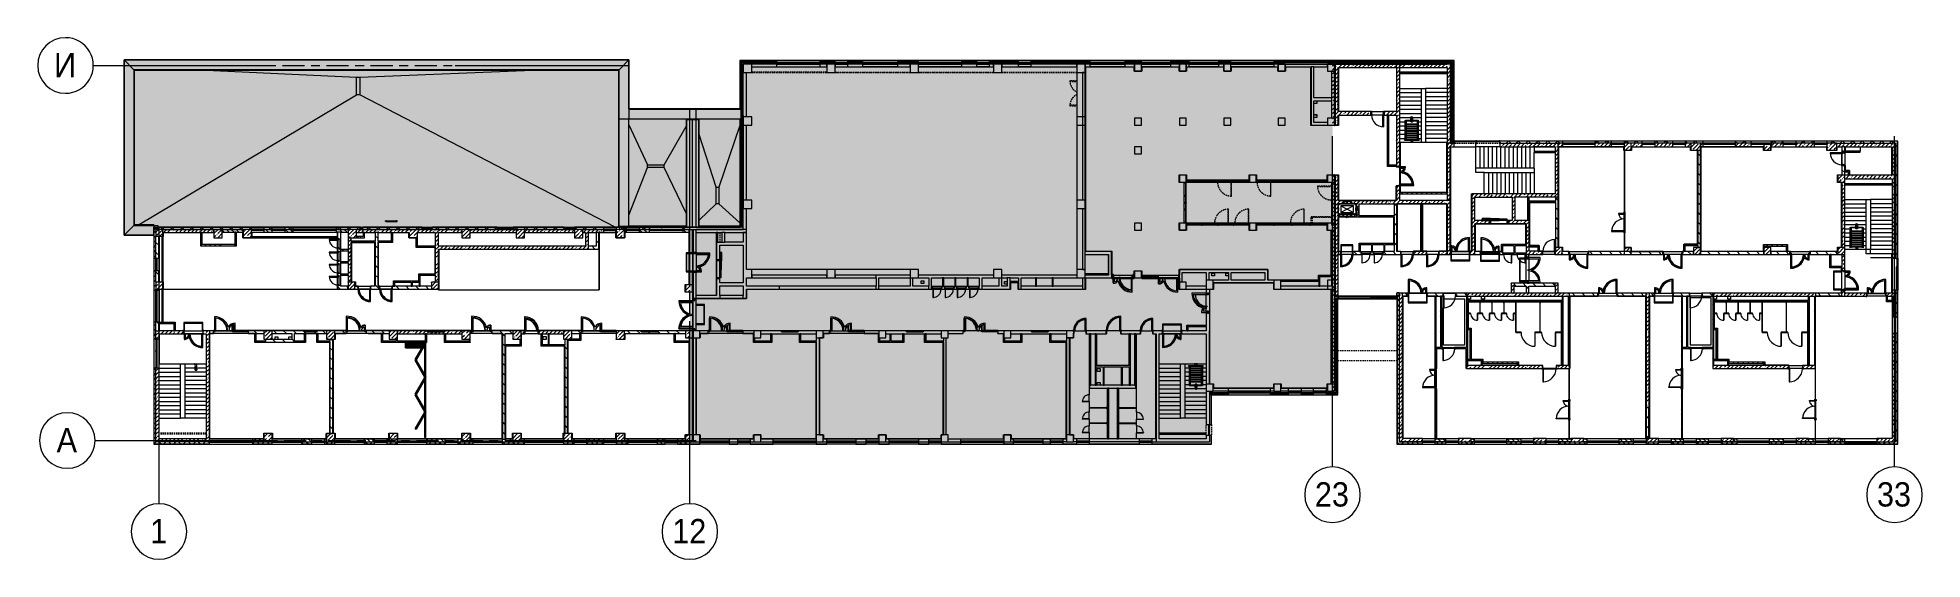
# Model space of a CAD drawing. Header units: millimetres. Extents: x 957 to 228198, y -8553 to 29000.
# Drawn here: x 92564 to 228198, y -8553 to 29000 of the extents above; entities that cross this region are included whole.
import ezdxf

# ---------------------------------------------------------------- set-up
doc = ezdxf.new("R2010")
doc.units = ezdxf.units.MM
doc.linetypes.add('200_ШТРИХ__ш1_п0_6_', pattern=[160, 100, -60])
doc.linetypes.add('Осевая', pattern=[3175, 635, -476.25, 1587.5, -476.25])
for name, color, linetype, lineweight in [('A-DETL-2', 7, 'Continuous', 5), ('A-DETL-MBND-1', 7, '200_ШТРИХ__ш1_п0_6_', 9), ('A-DOOR-6', 7, 'Continuous', 5), ('A-GENM-2', 7, 'Continuous', 5), ('A-GLAZ-2', 7, 'Continuous', 5), ('A-GLAZ-CURT-3', 7, 'Continuous', 5), ('A-GLAZ-CWMG-3', 7, 'Continuous', 5), ('A-WALL', 7, 'Continuous', 9), ('A-WALL-2', 7, 'Continuous', 5), ('I-WALL-3', 7, 'Continuous', 5), ('M-EQPM-2', 7, 'Continuous', 5), ('S-COLS-1', 7, 'Continuous', 5), ('S-STRS-3', 7, 'Continuous', 5), ('Оси', 7, 'Continuous', 9), ('Оси-1', 7, 'Continuous', 20), ('Оси-2', 7, 'Осевая', 9)]:
    doc.layers.add(name, color=color, linetype=linetype, lineweight=lineweight)
doc.layers.add('A-DETL-GENF-3', color=7, linetype='Continuous', lineweight=9, true_color=0xc0c0c0, transparency=0.4)
for name, color, linetype, lineweight, true_color in [('A-DETL-GENF-4', 7, 'Continuous', 5, 0xaaaaaa), ('A-DETL-GENF-5', 7, 'Continuous', 5, 0xb7b7b7), ('A-DOOR-2', 7, 'Continuous', 5, 0xaaaaaa), ('A-DOOR-3', 7, 'Continuous', 5, 0xe2e2e2), ('A-DOOR-4', 7, 'Continuous', 5, 0xb7b7b7), ('A-DOOR-5', 7, 'Continuous', 5, 0x737373), ('A-DOOR-FRAM-3', 7, 'Continuous', 5, 0xe2e2e2), ('A-DOOR-FRAM-4', 7, 'Continuous', 5, 0xaaaaaa), ('A-DOOR-FRAM-5', 7, 'Continuous', 5, 0xb7b7b7), ('A-FLOR-1', 7, 'Continuous', 5, 0xb7b7b7), ('A-FLOR-2', 7, 'Continuous', 5, 0xaaaaaa), ('A-GENM-3', 7, 'Continuous', 5, 0x737373), ('A-GENM-4', 7, 'Continuous', 5, 0xa1a1a1), ('A-GENM-5', 7, 'Continuous', 5, 0xe2ddcd), ('A-GLAZ-3', 7, 'Continuous', 5, 0x737373), ('A-GLAZ-CURT-2', 7, 'Continuous', 5, 0x737373), ('A-GLAZ-CWMG-2', 7, 'Continuous', 5, 0x737373), ('A-GLAZ-CWMG-4', 7, 'Continuous', 5, 0x383e42), ('A-ROOF-1', 7, 'Continuous', 5, 0x737373), ('A-WALL-3', 7, 'Continuous', 5, 0x737373), ('A-WALL-4', 7, 'Continuous', 9, 0x737373), ('I-WALL-1', 7, 'Continuous', 9, 0xe7e7e7), ('I-WALL-2', 7, 'Continuous', 5, 0x737373), ('I-WALL-4', 7, 'Continuous', 5, 0x787878), ('I-WALL-5', 7, 'Continuous', 5, 0xa1a1a1), ('S-COLS-2', 7, 'Continuous', 5, 0x737373), ('S-STRS-2', 7, 'Continuous', 5, 0x737373)]:
    doc.layers.add(name, color=color, linetype=linetype, lineweight=lineweight, true_color=true_color)
doc.styles.add('Arial_1', font='arial.ttf', dxfattribs={"width": 0.9, "height": 1750})
pattern_1 = [(45, (101188.1, 0), (-285.1231, 285.1231), []), (45, (101473.2, 0), (-285.1231, 285.1231), [504.031, -100.806, 16.764, -84.042])]
pattern_2 = [(135, (101188.1, 0), (-176.7767, -176.7767), [])]
pattern_3 = [(135, (101188.1, 0), (-353.5534, -353.5534), [])]
pattern_4 = [(45, (101188.1, 0), (-353.5534, 353.5534), []), (135, (101188.1, 0), (-353.5534, -353.5534), [])]
pattern_5 = [(45, (101188.1, 0), (-176.7767, 176.7767), [])]
pattern_6 = [(135, (1826.41, 164.685), (-14.14214, -14.14214), []), (225, (1826.41, 164.685), (14.14214, -14.14214), [])]
pattern_7 = [(45, (-296.384, 164.685), (-14.1421, 14.1421), []), (135, (-296.384, 164.685), (-14.1421, -14.1421), [])]
pattern_8 = [(135, (101188.1, 0), (-377.1708, -377.1708), [533.4, -88.9, 17.78, -88.9]), (135, (101188.1, 376.94), (-377.1708, -377.1708), []), (50, (101188.1, 0), (637.6445, -55.7866), [66.675, -733.425]), (355, (101188.1, 0), (-123.3494, 668.6992), [53.34, -586.74]), (100.451, (101241.2, -4.65), (514.299, 612.908), [56.665, -623.315]), (46.184, (101188.1, 177.8), (948.7764, -147.1497), [100.012, -1100.137]), (96.636, (101267.2, 165.5), (830.909, 865.997), [84.998, -934.973]), (351.184, (101188.1, 177.8), (830.918, 865.988), [80.01, -880.11]), (21, (101277, 133.35), (530.6506, -357.9283), [66.675, -733.425]), (326, (101277, 133.35), (216.308, 644.6585), [53.34, -586.74]), (71.451, (101321.2, 103.5), (746.9596, 286.7243), [56.665, -623.315]), (37.5, (101188.1, 0), (10.81053, 295.9426), [16.764, -562.864, 16.764, -578.866, -588.962]), (37.5, (101188.1, 0), (10.81053, 295.9426), [-1175.258, 16.764, -572.198]), (7.5, (101188.1, 0), (233.8692, 350.63175), [16.764, -322.834, 16.764, -549.529, -224.472]), (7.5, (101188.1, 0), (233.8692, 350.63175), [-905.891, 16.764, -207.708]), (327.5, (100989.84, 0), (474.5678, -20.0513), [16.764, -205.486, 16.764, -676.656, -920.115]), (327.5, (100989.84, 0), (474.5678, -20.0513), [-915.67, 16.764, -903.351]), (317.5, (100900.94, 0), (518.4522, 88.9934), [16.764, -272.161, 16.764, -443.738, -653.415]), (317.5, (100900.94, 0), (518.4522, 88.9934), [-749.427, 16.764, -636.651])]
pattern_9 = [(45, (101188.1, 0), (-427.6843, 427.6843), []), (45, (101473.2, 0), (-427.6843, 427.6843), [])]
pattern_10 = [(135, (1826.41, 174.685), (-14.14214, -14.14214), []), (225, (1826.41, 174.685), (14.14214, -14.14214), [])]
pattern_11 = [(45, (-296.384, 174.685), (-14.1421, 14.1421), []), (135, (-296.384, 174.685), (-14.1421, -14.1421), [])]
pattern_12 = [(135, (1826.41, 104.685), (-14.14214, -14.14214), []), (225, (1826.41, 104.685), (14.14214, -14.14214), [])]
pattern_13 = [(45, (-296.384, 104.685), (-14.1421, 14.1421), []), (135, (-296.384, 104.685), (-14.1421, -14.1421), [])]
pattern_14 = [(135, (1576.41, 164.685), (-14.14214, -14.14214), []), (225, (1576.41, 164.685), (14.14214, -14.14214), [])]
pattern_15 = [(45, (-546.384, 164.685), (-14.1421, 14.1421), []), (135, (-546.384, 164.685), (-14.1421, -14.1421), [])]
pattern_16 = [(135, (1951.41, 164.685), (-14.14214, -14.14214), []), (225, (1951.41, 164.685), (14.14214, -14.14214), [])]
pattern_17 = [(45, (-171.384, 164.685), (-14.1421, 14.1421), []), (135, (-171.384, 164.685), (-14.1421, -14.1421), [])]
pattern_18 = [(135, (1951.41, 124.685), (-14.14214, -14.14214), []), (225, (1951.41, 124.685), (14.14214, -14.14214), [])]
pattern_19 = [(45, (-171.384, 124.685), (-14.1421, 14.1421), []), (135, (-171.384, 124.685), (-14.1421, -14.1421), [])]
pattern_20 = [(45, (101188.1, 0), (-530.33, 530.33), []), (135, (101188.1, 0), (-530.33, -530.33), [])]

msp = doc.modelspace()

# ---------------------------------------------------------------- texts
at = {"layer": 'Оси', "char_height": 1750, "attachment_point": 1, "style": 'Arial_1'}
for s, insert, width in [('\\fArial|b0|i0|c204|p34|;\\W.9;И', (93741.4, 27905.2), 1948.101), ('\\fArial|b0|i0|c204|p34|;\\W.9;А', (93928.7, 905.2), 1803.797), ('23', (184485, -3003), 3030.379), ('33', (224935, -3003), 3030.379), ('\\fArial|b0|i0|c204|p34|;\\W.9;1', (100660.5, -5649.6), 1515.189), ('12', (138235, -5649.6), 3030.379)]:
    msp.add_mtext(s, dxfattribs=dict(at, insert=insert, width=width))

# ---------------------------------------------------------------- blocks, each defined once
blk = doc.blocks.new('BSC_Колонна _Прямоугольная - 600х600-23286269-3_2_2_птичка')
at = {"layer": 'S-COLS-1'}
h = blk.add_hatch(dxfattribs=at)
h.set_pattern_fill('FP_75', color=256, style=0, pattern_type=2)
h.set_pattern_definition([(45, (-29509.74, -7600), (-285.123, 285.123), []), (45, (-29224.6, -7600), (-285.123, 285.123), [504.031, -100.806, 16.764, -84.042])])
h.paths.add_polyline_path([(-300, -300), (300, -300), (300, 300), (-300, 300), (-300, 53)])
for p, q in [((300, 300), (-300, 300)), ((-300, 300), (-300, -300)), ((300, -300), (300, 300)), ((-300, -300), (300, -300))]:
    blk.add_line(p, q, dxfattribs=at)
blk = doc.blocks.new('BSC_Колонна _Прямоугольная - 500х500-23286270-3_2_2_птичка')
at = {"layer": 'S-COLS-2'}
for p, q in [((250, 250), (-250, 250)), ((-250, 250), (-250, -250)), ((250, -250), (250, 250)), ((-250, -250), (250, -250))]:
    blk.add_line(p, q, dxfattribs=at)
blk = doc.blocks.new('BSC_Колонна _Прямоугольная - 600х600-V262-3_2_2_птичка')
at = {"layer": 'S-COLS-1'}
h = blk.add_hatch(dxfattribs=at)
h.set_pattern_fill('FP_76', color=256, style=0, pattern_type=2)
h.set_pattern_definition([(45, (-25860, -200), (-285.123, 285.123), []), (45, (-25574.88, -200), (-285.123, 285.123), [504.031, -100.806, 16.764, -84.042])])
h.paths.add_polyline_path([(246, -300), (300, -300), (300, 300), (-300, 300), (-300, -300)])
for p, q in [((300, 300), (-300, 300)), ((-300, 300), (-300, -300)), ((300, -300), (300, 300)), ((-300, -300), (300, -300))]:
    blk.add_line(p, q, dxfattribs=at)
blk = doc.blocks.new('BSC_Колонна _Прямоугольная - 600х600-V263-3_2_2_птичка')
at = {"layer": 'S-COLS-1'}
h = blk.add_hatch(dxfattribs=at)
h.set_pattern_fill('FP_77', color=256, style=0, pattern_type=2)
h.set_pattern_definition([(45, (-29509.74, -200), (-285.123, 285.123), []), (45, (-29224.6, -200), (-285.123, 285.123), [504.031, -100.806, 16.764, -84.042])])
h.paths.add_polyline_path([(-300, -300), (300, -300), (300, 300), (-300, 300), (-300, -215)])
for p, q in [((300, 300), (-300, 300)), ((-300, 300), (-300, -300)), ((300, -300), (300, 300)), ((-300, -300), (300, -300))]:
    blk.add_line(p, q, dxfattribs=at)
blk = doc.blocks.new('BSC_Колонна _Прямоугольная - 500х500-V264-3_2_2_птичка')
at = {"layer": 'S-COLS-2'}
for p, q in [((220, 250), (-250, 250)), ((-250, 250), (-250, -250)), ((250, -250), (250, 22)), ((-250, -250), (250, -250))]:
    blk.add_line(p, q, dxfattribs=at)
blk = doc.blocks.new('BSC_Колонна _Прямоугольная - 600х600-23205240-3_2_2_птичка')
at = {"layer": 'S-COLS-2'}
for p, q in [((300, 300), (-300, 300)), ((-300, 300), (-300, -300)), ((300, -300), (300, 300)), ((-300, -300), (300, -300))]:
    blk.add_line(p, q, dxfattribs=at)
blk = doc.blocks.new('BSC_Колонна _Прямоугольная - 600х600-V265-3_2_2_птичка')
at = {"layer": 'S-COLS-1'}
h = blk.add_hatch(dxfattribs=at)
h.set_pattern_fill('FP_78', color=256, style=0, pattern_type=2)
h.set_pattern_definition([(45, (-14010, -14900), (-285.123, 285.123), []), (45, (-13724.88, -14900), (-285.123, 285.123), [504.031, -100.806, 16.764, -84.042])])
h.paths.add_polyline_path([(-300, -300), (300, -300), (300, 300), (-300, 300), (-300, -245)])
for p, q in [((300, 300), (-300, 300)), ((-300, 300), (-300, -300)), ((300, -300), (300, 300)), ((-300, -300), (300, -300))]:
    blk.add_line(p, q, dxfattribs=at)
blk = doc.blocks.new('BSC_Колонна _Прямоугольная - 600х600-V266-3_2_2_птичка')
at = {"layer": 'S-COLS-1'}
h = blk.add_hatch(dxfattribs=at)
h.set_pattern_fill('FP_79', color=256, style=0, pattern_type=2)
h.set_pattern_definition([(45, (-25860, -7600), (-285.123, 285.123), []), (45, (-25574.88, -7600), (-285.123, 285.123), [504.031, -100.806, 16.764, -84.042])])
h.paths.add_polyline_path([(-5, -300), (300, -300), (300, 300), (-300, 300), (-300, -300)])
for p, q in [((300, 300), (-300, 300)), ((-300, 300), (-300, -300)), ((300, -300), (300, 300)), ((-300, -300), (300, -300))]:
    blk.add_line(p, q, dxfattribs=at)
blk = doc.blocks.new('BSC_Колонна _Прямоугольная - 600х600-V267-3_2_2_птичка')
at = {"layer": 'S-COLS-1'}
h = blk.add_hatch(dxfattribs=at)
h.set_pattern_fill('FP_80', color=256, style=0, pattern_type=2)
h.set_pattern_definition([(45, (-26110, -14900), (-285.123, 285.123), []), (45, (-25824.88, -14900), (-285.123, 285.123), [504.031, -100.806, 16.764, -84.042])])
h.paths.add_polyline_path([(300, -300), (300, 300), (-300, 300), (-300, -300)])
for p, q in [((300, 300), (-300, 300)), ((-300, 300), (-300, -300)), ((300, -300), (300, 300)), ((-300, -300), (300, -300))]:
    blk.add_line(p, q, dxfattribs=at)
blk = doc.blocks.new('BSC_Колонна _Прямоугольная - 500х500-23287078-3_2_2_птичка')
at = {"layer": 'S-COLS-1'}
h = blk.add_hatch(dxfattribs=at)
h.set_pattern_fill('FP_82', color=256, style=0, pattern_type=2)
h.set_pattern_definition([(45, (-84450, -22950), (-285.1231, 285.1231), []), (45, (-84164.88, -22950), (-285.1231, 285.1231), [504.031, -100.806, 16.764, -84.042])])
h.paths.add_polyline_path([(165, -250), (250, -250), (250, 250), (120, 250), (120, -250), (136, -250)])
for p, q in [((250, 250), (120, 250)), ((250, -250), (250, 250)), ((120, -250), (250, -250))]:
    blk.add_line(p, q, dxfattribs=at)
at = {"layer": 'S-COLS-2'}
for p, q in [((120, 250), (-250, 250)), ((-250, 250), (-250, -250)), ((-250, -250), (120, -250))]:
    blk.add_line(p, q, dxfattribs=at)
blk = doc.blocks.new('110_Дверь_СКБ_2Ст - Д-1_л_Лестничная клетка EIS60 2-32142534-3_2_2_птичка')
at = {"layer": 'A-DOOR-3'}
h = blk.add_hatch(color=256, dxfattribs=at)
h.paths.add_polyline_path([(698, 30), (712, 30), (712, 110), (662, 110), (662, 60), (652, 60), (652, 30), (697, 30)])
h.paths.add_polyline_path([(-628, 30), (-628, 60), (-638, 60), (-638, 110), (-688, 110), (-688, 30), (-638, 30)])
for points in [[(-638, 110), (-588, 110), (-588, 510), (-638, 510), (-638, 186)], [(662, 110), (662, 1010), (612, 1010), (612, 110)], [(712, -110), (712, 30), (698, 25), (698, -110)]]:
    blk.add_hatch(color=256, dxfattribs=at).paths.add_polyline_path(points)
at = {"layer": 'A-DOOR-FRAM-3'}
for points in [[(-689, 110), (-672, 110), (-672, 118), (-742, 118), (-742, 110), (-692, 110)], [(-688, -110), (-672, -110), (-673, 30), (-688, 25), (-688, -106)], [(712, 110), (768, 110), (768, 118), (698, 118), (698, 110)], [(-723, -118), (-672, -118), (-673, -110), (-742, -110), (-742, -118)], [(712, -118), (768, -118), (768, -110), (698, -110), (698, -118), (708, -118)]]:
    blk.add_hatch(color=256, dxfattribs=at).paths.add_polyline_path(points)
at = {"layer": 'A-DOOR-2'}
for p, q in [((-638, 510), (-638, 110)), ((-588, 510), (-638, 510)), ((-638, 110), (-588, 110)), ((-588, 110), (-588, 510)), ((662, 1010), (612, 1010)), ((612, 1010), (612, 110)), ((612, 110), (662, 110)), ((662, 110), (662, 1010))]:
    blk.add_line(p, q, dxfattribs=at)
for centre, radius, start, end in [((-638, 110), 400, 360, 90), ((662, 110), 900, 90, 180)]:
    blk.add_arc(centre, radius, start, end, dxfattribs=at)
at = {"layer": 'A-DOOR-FRAM-4'}
for p, q in [((-672, 118), (-742, 118)), ((-742, 118), (-742, 110)), ((-742, 110), (-672, 110)), ((-638, 110), (-688, 110)), ((-688, 110), (-688, 30)), ((-688, 30), (-628, 30)), ((-672, 30), (-688, 30)), ((-688, 30), (-688, -110)), ((-672, 110), (-672, 118)), ((-672, -110), (-672, 30)), ((-638, 60), (-638, 110)), ((-628, 60), (-638, 60)), ((-628, 30), (-628, 60)), ((662, 60), (652, 60)), ((652, 60), (652, 30)), ((652, 30), (712, 30)), ((662, 110), (662, 60)), ((712, 110), (662, 110)), ((768, 118), (698, 118)), ((698, 118), (698, 110)), ((698, 110), (768, 110)), ((712, 30), (698, 30)), ((698, 30), (698, -110)), ((712, 30), (712, 110)), ((712, -110), (712, 30)), ((768, 110), (768, 118)), ((-672, -110), (-742, -110)), ((-742, -110), (-742, -118)), ((-742, -118), (-672, -118)), ((-688, -110), (-672, -110)), ((-672, -118), (-672, -110)), ((698, -110), (712, -110)), ((768, -110), (698, -110)), ((698, -110), (698, -118)), ((698, -118), (768, -118)), ((768, -118), (768, -110))]:
    blk.add_line(p, q, dxfattribs=at)
blk = doc.blocks.new('110_Дверь_СКБ_1Ст_Внутренняя1 - Д-8 950x2100h_охрана-V268-3_2_2_птичка')
at = {"layer": 'A-DOOR-2'}
h = blk.add_hatch(dxfattribs=at)
h.set_pattern_fill('FP_87', color=256, style=0, pattern_type=2)
h.set_pattern_definition(pattern_6)
h.paths.add_polyline_path([(462, 100), (462, -100), (487, -100), (487, 100)])
at = {"layer": 'A-DOOR-3'}
h = blk.add_hatch(color=256, dxfattribs=at)
h.paths.add_polyline_path([(-413, 100), (-438, 94), (-438, 20), (-403, 21), (-403, 60), (-413, 60), (-413, 88)])
h.paths.add_polyline_path([(462, 100), (437, 100), (437, 60), (427, 60), (427, 20), (462, 20)])
at = {"layer": 'A-DOOR-FRAM-3'}
for points in [[(-423, 108), (-493, 108), (-493, 100), (-423, 103)], [(-423, 20), (-438, 20), (-438, -100), (-423, -100), (-423, -35)], [(437, 950), (397, 950), (397, 100), (437, 100), (437, 544)], [(458, 108), (447, 108), (447, 100), (517, 100), (517, 108), (462, 108)], [(447, 20), (447, -100), (462, -100), (458, 20)], [(-438, -100), (-493, -100), (-493, -108), (-423, -108), (-423, -100)], [(462, -100), (447, -100), (447, -108), (517, -108), (517, -100), (487, -100)]]:
    blk.add_hatch(color=256, dxfattribs=at).paths.add_polyline_path(points)
at = {"layer": 'A-DOOR-FRAM-4'}
h = blk.add_hatch(dxfattribs=at)
h.set_pattern_fill('FP_88', color=256, style=0, pattern_type=2)
h.set_pattern_definition(pattern_7)
h.paths.add_polyline_path([(-457, 100), (-463, 100), (-463, -100), (-438, -100), (-438, 100), (-452, 100)])
at = {"layer": 'A-DOOR-2'}
for p, q in [((437, 950), (397, 950)), ((397, 950), (397, 100)), ((397, 100), (437, 100)), ((437, 100), (437, 950))]:
    blk.add_line(p, q, dxfattribs=at)
blk.add_arc((437, 100), 850, 90, 180, dxfattribs=at)
at = {"layer": 'A-DOOR-FRAM-4'}
for p, q in [((-423, 108), (-493, 108)), ((-493, 108), (-493, 100)), ((-493, 100), (-423, 100)), ((-438, 100), (-463, 100)), ((-463, 100), (-463, -100)), ((-413, 100), (-438, 100)), ((-438, 100), (-438, 20)), ((-438, -100), (-438, 100)), ((-423, 100), (-438, 100)), ((-438, 100), (-438, 99)), ((-438, 99), (-423, 99)), ((-438, 20), (-403, 20)), ((-423, 20), (-438, 20)), ((-438, 20), (-438, -100)), ((-423, 100), (-423, 108)), ((-423, 99), (-423, 100)), ((-423, -100), (-423, 20)), ((-413, 60), (-413, 100)), ((-403, 60), (-413, 60)), ((-403, 20), (-403, 60)), ((437, 60), (427, 60)), ((427, 60), (427, 20)), ((427, 20), (462, 20)), ((437, 100), (437, 60)), ((462, 100), (437, 100)), ((517, 108), (447, 108)), ((447, 108), (447, 100)), ((462, 100), (447, 100)), ((447, 100), (447, 99)), ((447, 100), (517, 100)), ((447, 99), (462, 99)), ((462, 20), (447, 20)), ((447, 20), (447, -100)), ((462, 20), (462, 100)), ((487, 100), (462, 100)), ((462, 100), (462, -100)), ((462, 99), (462, 100)), ((462, -100), (462, 20)), ((487, -100), (487, 100)), ((517, 100), (517, 108)), ((-423, -100), (-493, -100)), ((-493, -100), (-493, -108)), ((-493, -108), (-423, -108)), ((-463, -100), (-438, -100)), ((-438, -100), (-423, -100)), ((-423, -108), (-423, -100)), ((447, -100), (462, -100)), ((517, -100), (447, -100)), ((447, -100), (447, -108)), ((447, -108), (517, -108)), ((462, -100), (487, -100)), ((517, -108), (517, -100))]:
    blk.add_line(p, q, dxfattribs=at)
blk = doc.blocks.new('парапет1 - парапет-18629556-3_2_2_птичка')
at = {"layer": 'A-GENM-2'}
for p, q in [((-2411, 27400), (33928, 27400)), ((-2411, 14773), (-2411, 27400)), ((-268, 14773), (-2411, 14773))]:
    blk.add_line(p, q, dxfattribs=at)
at = {"layer": 'A-GENM-3'}
for p, q in [((-2409, 27398), (-1702, 26691)), ((33926, 27398), (33219, 26691)), ((33928, 27398), (33928, 23147)), ((33219, 26691), (-1702, 26691)), ((-1702, 26691), (-1666, 26655)), ((-1702, 26691), (-1702, 15482)), ((-1665, 26654), (33182, 26654)), ((-1665, 15519), (-1665, 26654)), ((33182, 26654), (33182, 23147)), ((33219, 26691), (33183, 26655)), ((33219, 23147), (33219, 26691)), ((33928, 23147), (33920, 23147)), ((-2409, 14775), (-1702, 15482)), ((-1702, 15482), (-1666, 15518)), ((-1702, 15482), (-268, 15482)), ((-268, 15519), (-1665, 15519)), ((-268, 15519), (-268, 15518)), ((-268, 15518), (-268, 15482)), ((-268, 15482), (-268, 14775))]:
    blk.add_line(p, q, dxfattribs=at)
for points in [[(-1666, 26655), (-1665, 26654), (-1665, 26654), (-1665, 26654), (-1665, 26654)], [(33183, 26655), (33182, 26654), (33182, 26654), (33182, 26654), (33182, 26654)], [(-1666, 15518), (-1665, 15519), (-1665, 15519), (-1665, 15519), (-1665, 15519)]]:
    blk.add_open_spline(points, degree=3, dxfattribs=at)
blk = doc.blocks.new('120_Окно_СКБ_1Ст - 120_Окно_СКБ_1Ст 1200х2500_h_ с форточкой 3-24161067-3_2_2_птичка')
at = {"layer": 'A-GLAZ-2'}
for p, q in [((-600, -127), (-600, -57)), ((-600, -57), (-530, -57)), ((600, -57), (-600, -57)), ((-530, -127), (-600, -127)), ((-600, -127), (-550, -127)), ((-530, -127), (-550, -127)), ((-550, -127), (-550, -137)), ((-550, -137), (550, -137)), ((550, -137), (-550, -137)), ((-530, -57), (-530, -127)), ((530, -87), (-530, -87)), ((-530, -87), (-530, -127)), ((-480, -137), (-480, -87)), ((-480, -107), (480, -107)), ((480, -117), (-480, -117)), ((480, -137), (480, -87)), ((530, -127), (530, -57)), ((530, -57), (600, -57)), ((530, -127), (530, -87)), ((600, -127), (530, -127)), ((550, -127), (530, -127)), ((550, -127), (600, -127)), ((550, -137), (550, -127)), ((600, -57), (600, -127))]:
    blk.add_line(p, q, dxfattribs=at)
blk = doc.blocks.new('120_Окно_СКБ_1Ст - 120_Окно_СКБ_1Ст 900х2500_h_ с форточкой-22877787-3_2_2_птичка')
at = {"layer": 'A-GLAZ-2'}
for p, q in [((-450, -127), (-450, -57)), ((-450, -57), (-380, -57)), ((450, -57), (-450, -57)), ((-380, -127), (-450, -127)), ((-450, -127), (-400, -127)), ((-380, -127), (-400, -127)), ((-400, -127), (-400, -137)), ((-400, -137), (400, -137)), ((400, -137), (-400, -137)), ((-380, -57), (-380, -127)), ((380, -87), (-380, -87)), ((-380, -87), (-380, -127)), ((-330, -137), (-330, -87)), ((-330, -107), (330, -107)), ((330, -117), (-330, -117)), ((330, -137), (330, -87)), ((380, -127), (380, -57)), ((380, -57), (450, -57)), ((380, -127), (380, -87)), ((450, -127), (380, -127)), ((400, -127), (380, -127)), ((400, -137), (400, -127)), ((450, -57), (450, -127))]:
    blk.add_line(p, q, dxfattribs=at)
blk = doc.blocks.new('120_Окно_СКБ_1Ст - 120_Окно_СКБ_1Ст 900х2500_h_ с форточкой-22876038-3_2_2_птичка')
at = {"layer": 'A-GLAZ-2'}
for p, q in [((-450, -127), (-450, -57)), ((-450, -57), (-380, -57)), ((450, -57), (-450, -57)), ((-380, -127), (-450, -127)), ((-450, -127), (-400, -127)), ((-380, -127), (-400, -127)), ((-400, -127), (-400, -137)), ((-400, -137), (400, -137)), ((400, -137), (-400, -137)), ((-380, -57), (-380, -127)), ((380, -87), (-380, -87)), ((-380, -87), (-380, -127)), ((-330, -137), (-330, -87)), ((-330, -107), (330, -107)), ((330, -117), (-330, -117)), ((330, -137), (330, -87)), ((380, -127), (380, -57)), ((380, -57), (450, -57)), ((380, -127), (380, -87)), ((450, -127), (380, -127)), ((400, -127), (380, -127)), ((400, -127), (450, -127)), ((400, -137), (400, -127)), ((450, -57), (450, -127))]:
    blk.add_line(p, q, dxfattribs=at)
blk = doc.blocks.new('120_Окно_СКБ_2Ст - 120_Окно_СКБ_2Ст 3100х2500 _мал_ створка слева-2_-22446420-3_2_2_птичка')
at = {"layer": 'A-GLAZ-2'}
for p, q in [((-1550, -127), (-1550, -57)), ((-1550, -57), (-1480, -57)), ((1550, -57), (-1550, -57)), ((-1480, -127), (-1550, -127)), ((-1550, -127), (-1500, -127)), ((-1480, -127), (-1500, -127)), ((-1500, -127), (-1500, -137)), ((-1500, -137), (-700, -137)), ((-700, -137), (-1500, -137)), ((-1480, -57), (-1480, -127)), ((-720, -87), (-1480, -87)), ((-1480, -87), (-1480, -127)), ((-1430, -137), (-1430, -87)), ((-1430, -107), (-770, -107)), ((-770, -117), (-1430, -117)), ((-770, -137), (-770, -87)), ((-720, -127), (-720, -57)), ((-720, -57), (-650, -57)), ((-720, -127), (-720, -87)), ((-650, -127), (-720, -127)), ((-700, -127), (-720, -127)), ((-700, -127), (-670, -127)), ((-700, -137), (-700, -127)), ((-650, -127), (-670, -127)), ((-670, -127), (-670, -137)), ((-670, -137), (1500, -137)), ((1500, -137), (-670, -137)), ((-650, -57), (-650, -127)), ((1480, -87), (-650, -87)), ((-650, -87), (-650, -127)), ((-600, -137), (-600, -87)), ((-600, -107), (1430, -107)), ((1430, -117), (-600, -117)), ((1430, -137), (1430, -87)), ((1480, -127), (1480, -57)), ((1480, -57), (1550, -57)), ((1480, -127), (1480, -87)), ((1550, -127), (1480, -127)), ((1500, -127), (1480, -127)), ((1500, -127), (1550, -127)), ((1500, -137), (1500, -127)), ((1550, -57), (1550, -127))]:
    blk.add_line(p, q, dxfattribs=at)
blk = doc.blocks.new('120_Окно_СКБ_2Ст - 120_Окно_СКБ_2Ст 2100х2500 _мал створка СЛЕВА_-22446485-3_2_2_птичка')
at = {"layer": 'A-GLAZ-2'}
for p, q in [((-1050, -127), (-1050, -57)), ((-1050, -57), (-980, -57)), ((1050, -57), (-1050, -57)), ((-980, -127), (-1050, -127)), ((-1050, -127), (-1000, -127)), ((-980, -127), (-1000, -127)), ((-1000, -127), (-1000, -137)), ((-1000, -137), (-200, -137)), ((-200, -137), (-1000, -137)), ((-980, -57), (-980, -127)), ((-220, -87), (-980, -87)), ((-980, -87), (-980, -127)), ((-930, -137), (-930, -87)), ((-930, -107), (-270, -107)), ((-270, -117), (-930, -117)), ((-270, -137), (-270, -87)), ((-220, -127), (-220, -57)), ((-220, -57), (-150, -57)), ((-220, -127), (-220, -87)), ((-150, -127), (-220, -127)), ((-200, -127), (-220, -127)), ((-200, -127), (-170, -127)), ((-200, -137), (-200, -127)), ((-150, -127), (-170, -127)), ((-170, -127), (-170, -137)), ((-170, -137), (1000, -137)), ((1000, -137), (-170, -137)), ((-150, -57), (-150, -127)), ((980, -87), (-150, -87)), ((-150, -87), (-150, -127)), ((-100, -137), (-100, -87)), ((-100, -107), (930, -107)), ((930, -117), (-100, -117)), ((930, -137), (930, -87)), ((980, -127), (980, -57)), ((980, -57), (1050, -57)), ((980, -127), (980, -87)), ((1050, -127), (980, -127)), ((1000, -127), (980, -127)), ((1000, -127), (1050, -127)), ((1000, -137), (1000, -127)), ((1050, -57), (1050, -127))]:
    blk.add_line(p, q, dxfattribs=at)
blk = doc.blocks.new('120_Окно_СКБ_1Ст - 120_Окно_СКБ_1Ст 900х2500_h_-22445987-3_2_2_птичка')
at = {"layer": 'A-GLAZ-2'}
for p, q in [((-450, -127), (-450, -57)), ((-450, -57), (-380, -57)), ((450, -57), (-450, -57)), ((-380, -127), (-450, -127)), ((-450, -127), (-400, -127)), ((-380, -127), (-400, -127)), ((-400, -127), (-400, -137)), ((-400, -137), (400, -137)), ((400, -137), (-400, -137)), ((-380, -57), (-380, -127)), ((380, -87), (-380, -87)), ((-380, -87), (-380, -127)), ((-330, -137), (-330, -87)), ((-330, -107), (330, -107)), ((330, -117), (-330, -117)), ((330, -137), (330, -87)), ((380, -127), (380, -57)), ((380, -57), (450, -57)), ((380, -127), (380, -87)), ((450, -127), (380, -127)), ((400, -127), (380, -127)), ((400, -127), (450, -127)), ((400, -137), (400, -127)), ((450, -57), (450, -127))]:
    blk.add_line(p, q, dxfattribs=at)
blk = doc.blocks.new('120_Окно_СКБ_2Ст - 120_Окно_СКБ_2Ст 2100х2500 _мал створка СЛЕВА_-V269-3_2_2_птичка')
at = {"layer": 'A-GLAZ-2'}
for p, q in [((-1050, -127), (-1050, -57)), ((-1050, -57), (-980, -57)), ((1050, -57), (-1050, -57)), ((-980, -127), (-1050, -127)), ((-1050, -127), (-1000, -127)), ((-980, -127), (-1000, -127)), ((-1000, -127), (-1000, -137)), ((-1000, -137), (-200, -137)), ((-200, -137), (-1000, -137)), ((-980, -57), (-980, -127)), ((-220, -87), (-980, -87)), ((-980, -87), (-980, -127)), ((-930, -137), (-930, -87)), ((-930, -107), (-270, -107)), ((-270, -117), (-930, -117)), ((-270, -137), (-270, -87)), ((-220, -127), (-220, -57)), ((-220, -57), (-150, -57)), ((-220, -127), (-220, -87)), ((-150, -127), (-220, -127)), ((-200, -127), (-220, -127)), ((-200, -127), (-170, -127)), ((-200, -137), (-200, -127)), ((-150, -127), (-170, -127)), ((-170, -127), (-170, -137)), ((-170, -137), (1000, -137)), ((1000, -137), (-170, -137)), ((-150, -57), (-150, -127)), ((980, -87), (-150, -87)), ((-150, -87), (-150, -127)), ((-100, -137), (-100, -87)), ((-100, -107), (930, -107)), ((930, -117), (-100, -117)), ((930, -137), (930, -87)), ((980, -127), (980, -57)), ((980, -57), (1050, -57)), ((980, -127), (980, -87)), ((1050, -127), (980, -127)), ((1000, -127), (980, -127)), ((1000, -127), (1050, -127)), ((1000, -137), (1000, -127)), ((1050, -57), (1050, -127))]:
    blk.add_line(p, q, dxfattribs=at)
blk = doc.blocks.new('120_Окно_СКБ_1Ст - 120_Окно_СКБ_1Ст 900х2500_h_-20664874-3_2_2_птичка')
at = {"layer": 'A-GLAZ-2'}
for p, q in [((-450, -127), (-450, -57)), ((-450, -57), (-380, -57)), ((450, -57), (-450, -57)), ((-380, -127), (-450, -127)), ((-450, -127), (-400, -127)), ((-380, -127), (-400, -127)), ((-400, -127), (-400, -137)), ((-400, -137), (400, -137)), ((400, -137), (-400, -137)), ((-380, -57), (-380, -127)), ((380, -87), (-380, -87)), ((-380, -87), (-380, -127)), ((-330, -137), (-330, -87)), ((-330, -107), (330, -107)), ((330, -117), (-330, -117)), ((330, -137), (330, -87)), ((380, -127), (380, -57)), ((380, -57), (450, -57)), ((380, -127), (380, -87)), ((450, -127), (380, -127)), ((400, -127), (380, -127)), ((400, -127), (450, -127)), ((400, -137), (400, -127)), ((450, -57), (450, -127))]:
    blk.add_line(p, q, dxfattribs=at)
blk = doc.blocks.new('DOR_Проход в стене_Прямоугольный - 1050x1150 EI30-23344994-3_2_2_птичка')
at = {"layer": 'A-DOOR-2'}
for p, q in [((525, 100), (-525, 100)), ((525, -100), (-525, -100))]:
    blk.add_line(p, q, dxfattribs=at)
blk = doc.blocks.new('BSC_Колонна _Прямоугольная - 600х600-23205375-3_2_2_птичка')
at = {"layer": 'S-COLS-2'}
for p, q in [((300, 300), (-300, 300)), ((-300, 300), (-300, -300)), ((300, -300), (300, 300)), ((-300, -300), (300, -300))]:
    blk.add_line(p, q, dxfattribs=at)
blk = doc.blocks.new('BSC_Колонна _Прямоугольная - 600х600-V270-3_2_2_птичка')
at = {"layer": 'S-COLS-1'}
h = blk.add_hatch(dxfattribs=at)
h.set_pattern_fill('FP_89', color=256, style=0, pattern_type=2)
h.set_pattern_definition([(45, (-33310, -7600), (-285.123, 285.123), []), (45, (-33024.88, -7600), (-285.123, 285.123), [504.031, -100.806, 16.764, -84.042])])
h.paths.add_polyline_path([(254, -300), (300, -300), (300, 300), (-300, 300), (-300, -300)])
for p, q in [((300, 300), (-300, 300)), ((-300, 300), (-300, -300)), ((300, -300), (300, 300)), ((-300, -300), (300, -300))]:
    blk.add_line(p, q, dxfattribs=at)
blk = doc.blocks.new('BSC_Колонна _Прямоугольная - 600х600-V271-3_2_2_птичка')
at = {"layer": 'S-COLS-1'}
h = blk.add_hatch(dxfattribs=at)
h.set_pattern_fill('FP_90', color=256, style=0, pattern_type=2)
h.set_pattern_definition([(45, (-33310, -200), (-285.123, 285.123), []), (45, (-33024.88, -200), (-285.123, 285.123), [504.031, -100.806, 16.764, -84.042])])
h.paths.add_polyline_path([(-300, -300), (300, -300), (300, 300), (-300, 300), (-300, -170)])
for p, q in [((300, 300), (-300, 300)), ((-300, 300), (-300, -300)), ((300, -300), (300, 300)), ((-300, -300), (300, -300))]:
    blk.add_line(p, q, dxfattribs=at)
blk = doc.blocks.new('120_Окно_СКБ_2Ст - 120_Окно_СКБ_2Ст 2100х2400 _мал створка справа_-22446225-3_2_2_птичка')
at = {"layer": 'A-GLAZ-2'}
for p, q in [((-1050, -127), (-1050, -57)), ((-1050, -57), (-980, -57)), ((1050, -57), (-1050, -57)), ((-980, -127), (-1050, -127)), ((-1050, -127), (-1000, -127)), ((-980, -127), (-1000, -127)), ((-1000, -127), (-1000, -137)), ((-1000, -137), (170, -137)), ((170, -137), (-1000, -137)), ((-980, -57), (-980, -127)), ((150, -87), (-980, -87)), ((-980, -87), (-980, -127)), ((-930, -137), (-930, -87)), ((-930, -107), (100, -107)), ((100, -117), (-930, -117)), ((100, -137), (100, -87)), ((150, -127), (150, -57)), ((150, -57), (220, -57)), ((150, -127), (150, -87)), ((220, -127), (150, -127)), ((170, -127), (150, -127)), ((170, -127), (200, -127)), ((170, -137), (170, -127)), ((220, -127), (200, -127)), ((200, -127), (200, -137)), ((200, -137), (1000, -137)), ((1000, -137), (200, -137)), ((220, -57), (220, -127)), ((980, -87), (220, -87)), ((220, -87), (220, -127)), ((270, -137), (270, -87)), ((270, -107), (930, -107)), ((930, -117), (270, -117)), ((930, -137), (930, -87)), ((980, -127), (980, -57)), ((980, -57), (1050, -57)), ((980, -127), (980, -87)), ((1050, -127), (980, -127)), ((1000, -127), (980, -127)), ((1000, -127), (1050, -127)), ((1000, -137), (1000, -127)), ((1050, -57), (1050, -127))]:
    blk.add_line(p, q, dxfattribs=at)
blk = doc.blocks.new('120_Окно_СКБ_2Ст - 120_Окно_СКБ_2Ст 3100х2500 _мал_створка слева_ 2-22446355-3_2_2_птичка')
at = {"layer": 'A-GLAZ-3'}
for p, q in [((-1550, -127), (-1550, -57)), ((-1550, -57), (-1480, -57)), ((1550, -57), (-1550, -57)), ((-1480, -127), (-1550, -127)), ((-1550, -127), (-1500, -127)), ((-1480, -127), (-1500, -127)), ((-1500, -127), (-1500, -137)), ((-1500, -137), (670, -137)), ((670, -137), (-1500, -137)), ((-1480, -57), (-1480, -127)), ((650, -87), (-1480, -87)), ((-1480, -87), (-1480, -127)), ((-1430, -137), (-1430, -87)), ((-1430, -107), (600, -107)), ((600, -117), (-1430, -117)), ((600, -137), (600, -87)), ((650, -127), (650, -57)), ((650, -57), (720, -57)), ((650, -127), (650, -87)), ((720, -127), (650, -127)), ((670, -127), (650, -127)), ((670, -127), (700, -127)), ((670, -137), (670, -127)), ((720, -127), (700, -127)), ((700, -127), (700, -137)), ((700, -137), (1500, -137)), ((1500, -137), (700, -137)), ((720, -57), (720, -127)), ((1480, -87), (720, -87)), ((720, -87), (720, -127)), ((770, -137), (770, -87)), ((770, -107), (1430, -107)), ((1430, -117), (770, -117)), ((1430, -137), (1430, -87)), ((1480, -127), (1480, -57)), ((1480, -57), (1550, -57)), ((1480, -127), (1480, -87)), ((1550, -127), (1480, -127)), ((1500, -127), (1480, -127)), ((1500, -127), (1550, -127)), ((1500, -137), (1500, -127)), ((1550, -57), (1550, -127))]:
    blk.add_line(p, q, dxfattribs=at)
blk = doc.blocks.new('120_Окно_СКБ_1Ст - 120_Окно_СКБ_1Ст 900х2500_h_-V272-3_2_2_птичка')
at = {"layer": 'A-GLAZ-3'}
for p, q in [((-450, -127), (-450, -57)), ((-450, -57), (-380, -57)), ((450, -57), (-450, -57)), ((-380, -127), (-450, -127)), ((-450, -127), (-400, -127)), ((-380, -127), (-400, -127)), ((-400, -127), (-400, -137)), ((-400, -137), (400, -137)), ((400, -137), (-400, -137)), ((-380, -57), (-380, -127)), ((380, -87), (-380, -87)), ((-380, -87), (-380, -127)), ((-330, -137), (-330, -87)), ((-330, -107), (330, -107)), ((330, -117), (-330, -117)), ((330, -137), (330, -87)), ((380, -127), (380, -57)), ((380, -57), (450, -57)), ((380, -127), (380, -87)), ((450, -127), (380, -127)), ((400, -127), (380, -127)), ((400, -127), (450, -127)), ((400, -137), (400, -127)), ((450, -57), (450, -127))]:
    blk.add_line(p, q, dxfattribs=at)
blk = doc.blocks.new('120_Окно_СКБ_2Ст - 120_Окно_СКБ_2Ст 2100х2400 _мал створка справа_-V273-3_2_2_птичка')
at = {"layer": 'A-GLAZ-3'}
for p, q in [((-1050, -127), (-1050, -57)), ((-1050, -57), (-980, -57)), ((1050, -57), (-1050, -57)), ((-980, -127), (-1050, -127)), ((-1050, -127), (-1000, -127)), ((-980, -127), (-1000, -127)), ((-1000, -127), (-1000, -137)), ((-1000, -137), (170, -137)), ((170, -137), (-1000, -137)), ((-980, -57), (-980, -127)), ((150, -87), (-980, -87)), ((-980, -87), (-980, -127)), ((-930, -137), (-930, -87)), ((-930, -107), (100, -107)), ((100, -117), (-930, -117)), ((100, -137), (100, -87)), ((150, -127), (150, -57)), ((150, -57), (220, -57)), ((150, -127), (150, -87)), ((220, -127), (150, -127)), ((170, -127), (150, -127)), ((170, -127), (198, -127)), ((170, -137), (170, -127)), ((220, -127), (200, -127)), ((200, -127), (200, -137)), ((200, -137), (1000, -137)), ((1000, -137), (200, -137)), ((220, -57), (220, -127)), ((980, -87), (220, -87)), ((220, -87), (220, -127)), ((270, -137), (270, -87)), ((270, -107), (930, -107)), ((930, -117), (270, -117)), ((930, -137), (930, -87)), ((980, -127), (980, -57)), ((980, -57), (1050, -57)), ((980, -127), (980, -87)), ((1050, -127), (980, -127)), ((1000, -127), (980, -127)), ((1000, -127), (1050, -127)), ((1000, -137), (1000, -127)), ((1050, -57), (1050, -127))]:
    blk.add_line(p, q, dxfattribs=at)
blk = doc.blocks.new('120_Окно_СКБ_2Ст - 120_Окно_СКБ_2Ст 3100х2500 _мал_створка слева_ 2-V274-3_2_2_птичка')
at = {"layer": 'A-GLAZ-3'}
for p, q in [((-1550, -127), (-1550, -57)), ((-1550, -57), (-1480, -57)), ((1550, -57), (-1550, -57)), ((-1480, -127), (-1550, -127)), ((-1550, -127), (-1500, -127)), ((-1480, -127), (-1500, -127)), ((-1500, -127), (-1500, -137)), ((-1500, -137), (670, -137)), ((670, -137), (-1500, -137)), ((-1480, -57), (-1480, -127)), ((650, -87), (-1480, -87)), ((-1480, -87), (-1480, -127)), ((-1430, -137), (-1430, -87)), ((-1430, -107), (600, -107)), ((600, -117), (-1430, -117)), ((600, -137), (600, -87)), ((650, -127), (650, -57)), ((650, -57), (720, -57)), ((650, -127), (650, -87)), ((720, -127), (650, -127)), ((670, -127), (650, -127)), ((670, -127), (700, -127)), ((670, -137), (670, -127)), ((720, -127), (700, -127)), ((700, -127), (700, -137)), ((700, -137), (1500, -137)), ((1500, -137), (700, -137)), ((720, -57), (720, -127)), ((1480, -87), (720, -87)), ((720, -87), (720, -127)), ((770, -137), (770, -87)), ((770, -107), (1430, -107)), ((1430, -117), (770, -117)), ((1430, -137), (1430, -87)), ((1480, -127), (1480, -57)), ((1480, -57), (1550, -57)), ((1480, -127), (1480, -87)), ((1550, -127), (1480, -127)), ((1500, -127), (1480, -127)), ((1500, -127), (1550, -127)), ((1500, -137), (1500, -127)), ((1550, -57), (1550, -127))]:
    blk.add_line(p, q, dxfattribs=at)
blk = doc.blocks.new('120_Окно_СКБ_2Ст - 120_Окно_СКБ_2Ст 2100х2400 _мал створка справа_-V275-3_2_2_птичка')
at = {"layer": 'A-GLAZ-3'}
for p, q in [((-1050, -127), (-1050, -57)), ((-1050, -57), (-980, -57)), ((1050, -57), (-1050, -57)), ((-980, -127), (-1050, -127)), ((-1050, -127), (-1000, -127)), ((-980, -127), (-1000, -127)), ((-1000, -127), (-1000, -137)), ((-1000, -137), (170, -137)), ((170, -137), (-1000, -137)), ((-980, -57), (-980, -127)), ((150, -87), (-980, -87)), ((-980, -87), (-980, -127)), ((-930, -137), (-930, -87)), ((-930, -107), (100, -107)), ((100, -117), (-930, -117)), ((100, -137), (100, -87)), ((150, -127), (150, -57)), ((150, -57), (220, -57)), ((150, -127), (150, -87)), ((220, -127), (150, -127)), ((170, -127), (150, -127)), ((170, -127), (200, -127)), ((170, -137), (170, -127)), ((220, -127), (200, -127)), ((200, -127), (200, -137)), ((200, -137), (1000, -137)), ((1000, -137), (200, -137)), ((220, -57), (220, -127)), ((980, -87), (220, -87)), ((220, -87), (220, -127)), ((270, -137), (270, -87)), ((270, -107), (930, -107)), ((930, -117), (270, -117)), ((930, -137), (930, -87)), ((980, -127), (980, -57)), ((980, -57), (1050, -57)), ((980, -127), (980, -87)), ((1050, -127), (980, -127)), ((1000, -127), (980, -127)), ((1000, -127), (1050, -127)), ((1000, -137), (1000, -127)), ((1050, -57), (1050, -127))]:
    blk.add_line(p, q, dxfattribs=at)
blk = doc.blocks.new('120_Окно_СКБ_1Ст - 120_Окно_СКБ_1Ст 900х2500_h_-V276-3_2_2_птичка')
at = {"layer": 'A-GLAZ-3'}
for p, q in [((-450, -127), (-450, -57)), ((-450, -57), (-380, -57)), ((450, -57), (-450, -57)), ((-380, -127), (-450, -127)), ((-450, -127), (-400, -127)), ((-380, -127), (-400, -127)), ((-400, -127), (-400, -137)), ((-400, -137), (400, -137)), ((400, -137), (-400, -137)), ((-380, -57), (-380, -127)), ((380, -87), (-380, -87)), ((-380, -87), (-380, -127)), ((-330, -137), (-330, -87)), ((-330, -107), (330, -107)), ((330, -117), (-330, -117)), ((330, -137), (330, -87)), ((380, -127), (380, -57)), ((380, -57), (450, -57)), ((380, -127), (380, -87)), ((450, -127), (380, -127)), ((400, -127), (380, -127)), ((400, -127), (450, -127)), ((400, -137), (400, -127)), ((450, -57), (450, -127))]:
    blk.add_line(p, q, dxfattribs=at)
blk = doc.blocks.new('120_Окно_СКБ_2Ст - 120_Окно_СКБ_2Ст 2100х2400 _мал створка справа_-V277-3_2_2_птичка')
at = {"layer": 'A-GLAZ-3'}
for p, q in [((-1050, -127), (-1050, -57)), ((-1050, -57), (-980, -57)), ((1050, -57), (-1050, -57)), ((-980, -127), (-1050, -127)), ((-1050, -127), (-1000, -127)), ((-980, -127), (-1000, -127)), ((-1000, -127), (-1000, -137)), ((-1000, -137), (170, -137)), ((170, -137), (-1000, -137)), ((-980, -57), (-980, -127)), ((150, -87), (-980, -87)), ((-980, -87), (-980, -127)), ((-930, -137), (-930, -87)), ((-930, -107), (100, -107)), ((100, -117), (-930, -117)), ((100, -137), (100, -87)), ((150, -127), (150, -57)), ((150, -57), (220, -57)), ((150, -127), (150, -87)), ((220, -127), (150, -127)), ((170, -127), (150, -127)), ((170, -127), (200, -127)), ((170, -137), (170, -127)), ((220, -127), (200, -127)), ((200, -127), (200, -137)), ((200, -137), (1000, -137)), ((1000, -137), (200, -137)), ((220, -57), (220, -127)), ((980, -87), (220, -87)), ((220, -87), (220, -127)), ((270, -137), (270, -87)), ((270, -107), (930, -107)), ((930, -117), (270, -117)), ((930, -137), (930, -87)), ((980, -127), (980, -57)), ((980, -57), (1050, -57)), ((980, -127), (980, -87)), ((1050, -127), (980, -127)), ((1000, -127), (980, -127)), ((1000, -127), (1050, -127)), ((1000, -137), (1000, -127)), ((1050, -57), (1050, -127))]:
    blk.add_line(p, q, dxfattribs=at)
blk = doc.blocks.new('BSC_Колонна _Прямоугольная - 500х500-V278-3_2_2_птичка')
at = {"layer": 'S-COLS-2'}
for p, q in [((250, 250), (-250, 250)), ((-250, 250), (-250, -250)), ((250, -250), (250, 250)), ((-250, -250), (250, -250))]:
    blk.add_line(p, q, dxfattribs=at)
blk = doc.blocks.new('BSC_Колонна _Прямоугольная - 500х500-V279-3_2_2_птичка')
at = {"layer": 'S-COLS-1'}
h = blk.add_hatch(dxfattribs=at)
h.set_pattern_fill('FP_91', color=256, style=0, pattern_type=2)
h.set_pattern_definition([(45, (-140, -14950), (-285.123, 285.123), []), (45, (145.12, -14950), (-285.123, 285.123), [504.031, -100.806, 16.764, -84.042])])
h.paths.add_polyline_path([(170, -250), (250, -250), (250, 250), (-250, 250), (-250, -250), (-109, -250)])
for p, q in [((250, 250), (-250, 250)), ((-250, 250), (-250, -250)), ((250, -250), (250, 250)), ((-250, -250), (250, -250))]:
    blk.add_line(p, q, dxfattribs=at)
blk = doc.blocks.new('110_Дверь_СКБ_1Ст_Внутренняя1 - Д-7_л__950x2100h_Туалет-21784696-3_2_2_птичка')
at = {"layer": 'A-DOOR-4'}
for p, q in [((437.5, 960), (397.5, 960)), ((397.5, 960), (397.5, 110)), ((397.5, 110), (437.5, 110)), ((437.5, 110), (437.5, 960))]:
    blk.add_line(p, q, dxfattribs=at)
blk.add_arc((437.5, 110), 850, 90, 180, dxfattribs=at)
at = {"layer": 'A-DOOR-FRAM-5'}
for p, q in [((-422.5, 118), (-492.5, 118)), ((-492.5, 118), (-492.5, 110)), ((-492.5, 110), (-422.5, 110)), ((-437.5, 110), (-462.5, 110)), ((-462.5, 110), (-462.5, -110)), ((-412.5, 110), (-437.5, 110)), ((-437.5, 110), (-437.5, 30)), ((-437.5, -110), (-437.5, 110)), ((-422.5, 110), (-437.5, 110)), ((-437.5, 110), (-437.5, 109)), ((-437.5, 109), (-422.5, 109)), ((-437.5, 30), (-402.5, 30)), ((-422.5, 30), (-437.5, 30)), ((-437.5, 30), (-437.5, -110)), ((-422.5, 110), (-422.5, 118)), ((-422.5, 109), (-422.5, 110)), ((-422.5, -110), (-422.5, 30)), ((-412.5, 70), (-412.5, 110)), ((-402.5, 70), (-412.5, 70)), ((-402.5, 30), (-402.5, 70)), ((437.5, 70), (427.5, 70)), ((427.5, 70), (427.5, 30)), ((427.5, 30), (462.5, 30)), ((437.5, 110), (437.5, 70)), ((462.5, 110), (437.5, 110)), ((517.5, 118), (447.5, 118)), ((447.5, 118), (447.5, 110)), ((462.5, 110), (447.5, 110)), ((447.5, 110), (447.5, 109)), ((447.5, 110), (517.5, 110)), ((447.5, 109), (462.5, 109)), ((462.5, 30), (447.5, 30)), ((447.5, 30), (447.5, -110)), ((462.5, 30), (462.5, 110)), ((487.5, 110), (462.5, 110)), ((462.5, 110), (462.5, -110)), ((462.5, 109), (462.5, 110)), ((462.5, -110), (462.5, 30)), ((487.5, -110), (487.5, 110)), ((517.5, 110), (517.5, 118)), ((-422.5, -110), (-492.5, -110)), ((-492.5, -110), (-492.5, -118)), ((-492.5, -118), (-422.5, -118)), ((-462.5, -110), (-437.5, -110)), ((-437.5, -110), (-422.5, -110)), ((-422.5, -118), (-422.5, -110)), ((447.5, -110), (462.5, -110)), ((517.5, -110), (447.5, -110)), ((447.5, -110), (447.5, -118)), ((447.5, -118), (517.5, -118)), ((462.5, -110), (487.5, -110)), ((517.5, -118), (517.5, -110))]:
    blk.add_line(p, q, dxfattribs=at)
blk = doc.blocks.new('110_Дверь_СКБ_1Ст_Внутренняя1 - Д-4 1100x2100h_су мгн-V280-3_2_2_птичка')
at = {"layer": 'A-DOOR-4'}
for p, q in [((512.5, 1110), (472.5, 1110)), ((472.5, 1110), (472.5, 110)), ((472.5, 110), (512.5, 110)), ((512.5, 110), (512.5, 1110))]:
    blk.add_line(p, q, dxfattribs=at)
blk.add_arc((512.5, 110), 1000, 90, 180, dxfattribs=at)
at = {"layer": 'A-DOOR-FRAM-5'}
for p, q in [((-497.5, 118), (-567.5, 118)), ((-567.5, 118), (-567.5, 110)), ((-567.5, 110), (-497.5, 110)), ((-512.5, 110), (-537.5, 110)), ((-537.5, 105.1), (-537.5, -110)), ((-487.5, 110), (-512.5, 110)), ((-512.5, 110), (-512.5, 30)), ((-512.5, -110), (-512.5, 110)), ((-497.5, 110), (-512.5, 110)), ((-512.5, 110), (-512.5, 109)), ((-512.5, 109), (-497.5, 109)), ((-512.5, 30), (-477.5, 30)), ((-497.5, 30), (-512.5, 30)), ((-512.5, 30), (-512.5, -110)), ((-497.5, 110), (-497.5, 118)), ((-497.5, 109), (-497.5, 110)), ((-497.5, -110), (-497.5, 30)), ((-487.5, 74.7), (-487.5, 110)), ((-479.7, 70), (-487.5, 70)), ((-477.5, 30), (-477.5, 68.7)), ((512.5, 70), (502.5, 70)), ((502.5, 70), (502.5, 30)), ((502.5, 30), (537.5, 30)), ((512.5, 110), (512.5, 70)), ((537.5, 110), (512.5, 110)), ((592.5, 118), (522.5, 118)), ((522.5, 118), (522.5, 110)), ((537.5, 110), (522.5, 110)), ((522.5, 110), (522.5, 109)), ((522.5, 110), (592.5, 110)), ((522.5, 109), (537.5, 109)), ((537.5, 30), (522.5, 30)), ((522.5, 30), (522.5, -110)), ((537.5, 30), (537.5, 110)), ((562.5, 110), (537.5, 110)), ((537.5, 110), (537.5, -110)), ((537.5, 109), (537.5, 110)), ((537.5, -110), (537.5, 30)), ((562.5, -110), (562.5, 110)), ((592.5, 110), (592.5, 118)), ((-497.5, -110), (-567.5, -110)), ((-567.5, -110), (-567.5, -118)), ((-567.5, -118), (-497.5, -118)), ((-537.5, -110), (-512.5, -110)), ((-512.5, -110), (-497.5, -110)), ((-497.5, -118), (-497.5, -110)), ((522.5, -110), (537.5, -110)), ((592.5, -110), (522.5, -110)), ((522.5, -110), (522.5, -118)), ((522.5, -118), (592.5, -118)), ((537.5, -110), (562.5, -110)), ((592.5, -118), (592.5, -110))]:
    blk.add_line(p, q, dxfattribs=at)
blk = doc.blocks.new('110_Дверь_СКБ_1Ст_Внутренняя1 - Д-4 1100x2100h_су мгн-V281-3_2_2_птичка')
at = {"layer": 'A-DETL-MBND-1'}
for p, q in [((-488, 1100), (-488, 110)), ((-448, 1100), (-488, 1100)), ((-448, 110), (-448, 1100)), ((592, 108), (562, 108)), ((592, 100), (592, 108))]:
    blk.add_line(p, q, dxfattribs=at)
blk.add_arc((-488, 100), 1000, 0.57956, 90, dxfattribs=at)
blk = doc.blocks.new('110_Дверь_СКБ_1Ст_Внутренняя1 - Д-4 1100x2100h_су мгн-V282-3_2_2_птичка')
at = {"layer": 'A-DETL-MBND-1'}
for p, q in [((-487.5, 1100), (-487.5, 110)), ((-447.5, 1100), (-487.5, 1100)), ((-447.5, 110), (-447.5, 1100))]:
    blk.add_line(p, q, dxfattribs=at)
blk.add_arc((-487.5, 100), 1000, 0.579555, 90, dxfattribs=at)
blk = doc.blocks.new('120_Окно_СКБ_1Ст - 120_Окно_СКБ_1Ст 800х2500 EI30-23532001-3_2_2_птичка')
at = {"layer": 'A-GLAZ-3'}
for p, q in [((-400, -127), (-400, -57)), ((-400, -57), (-330, -57)), ((400, -57), (-400, -57)), ((-330, -127), (-400, -127)), ((-400, -127), (400, -127)), ((-330, -57), (-330, -127)), ((330, -87), (-330, -87)), ((330, -97), (-330, -97)), ((330, -127), (330, -57)), ((330, -57), (400, -57)), ((400, -127), (330, -127)), ((400, -57), (400, -127))]:
    blk.add_line(p, q, dxfattribs=at)
blk = doc.blocks.new('120_Окно_СКБ_2Ст - 120_Окно_СКБ_2Ст 3100х2500 _мал_створка слева_ 2-19089248-3_2_2_птичка')
at = {"layer": 'A-GLAZ-3'}
for p, q in [((-1550, -75), (-1550, -5)), ((-1550, -5), (-1480, -5)), ((1550, -5), (-1550, -5)), ((-1480, -75), (-1550, -75)), ((-1550, -75), (-1500, -75)), ((-1480, -75), (-1500, -75)), ((-1500, -75), (-1500, -85)), ((-1500, -85), (670, -85)), ((670, -85), (-1500, -85)), ((-1480, -5), (-1480, -75)), ((650, -35), (-1480, -35)), ((-1480, -35), (-1480, -75)), ((-1430, -85), (-1430, -35)), ((-1430, -55), (600, -55)), ((600, -65), (-1430, -65)), ((600, -85), (600, -35)), ((650, -75), (650, -5)), ((650, -5), (720, -5)), ((650, -75), (650, -35)), ((720, -75), (650, -75)), ((670, -75), (650, -75)), ((670, -75), (700, -75)), ((670, -85), (670, -75)), ((720, -75), (700, -75)), ((700, -75), (700, -85)), ((700, -85), (1500, -85)), ((1500, -85), (700, -85)), ((720, -5), (720, -75)), ((1480, -35), (720, -35)), ((720, -35), (720, -75)), ((770, -85), (770, -35)), ((770, -55), (1430, -55)), ((1430, -65), (770, -65)), ((1430, -85), (1430, -35)), ((1480, -75), (1480, -5)), ((1480, -5), (1550, -5)), ((1480, -75), (1480, -35)), ((1550, -75), (1480, -75)), ((1500, -75), (1480, -75)), ((1500, -75), (1550, -75)), ((1500, -85), (1500, -75)), ((1550, -5), (1550, -75))]:
    blk.add_line(p, q, dxfattribs=at)
blk = doc.blocks.new('120_Окно_СКБ_2Ст - 120_Окно_СКБ_2Ст 2100х2400 _мал створка справа_-19092174-3_2_2_птичка')
at = {"layer": 'A-GLAZ-3'}
for p, q in [((-1050, -75), (-1050, -5)), ((-1050, -5), (-980, -5)), ((1050, -5), (-1050, -5)), ((-980, -75), (-1050, -75)), ((-1050, -75), (-1000, -75)), ((-980, -75), (-1000, -75)), ((-1000, -75), (-1000, -85)), ((-1000, -85), (170, -85)), ((170, -85), (-1000, -85)), ((-980, -5), (-980, -75)), ((150, -35), (-980, -35)), ((-980, -35), (-980, -75)), ((-930, -85), (-930, -35)), ((-930, -55), (100, -55)), ((100, -65), (-930, -65)), ((100, -85), (100, -35)), ((150, -75), (150, -5)), ((150, -5), (220, -5)), ((150, -75), (150, -35)), ((220, -75), (150, -75)), ((170, -75), (150, -75)), ((170, -75), (200, -75)), ((170, -85), (170, -75)), ((220, -75), (200, -75)), ((200, -75), (200, -85)), ((200, -85), (1000, -85)), ((1000, -85), (200, -85)), ((220, -5), (220, -75)), ((980, -35), (220, -35)), ((220, -35), (220, -75)), ((270, -85), (270, -35)), ((270, -55), (930, -55)), ((930, -65), (270, -65)), ((930, -85), (930, -35)), ((980, -75), (980, -5)), ((980, -5), (1050, -5)), ((980, -75), (980, -35)), ((1050, -75), (980, -75)), ((1000, -75), (980, -75)), ((1000, -75), (1050, -75)), ((1000, -85), (1000, -75)), ((1050, -5), (1050, -75))]:
    blk.add_line(p, q, dxfattribs=at)
blk = doc.blocks.new('120_Окно_СКБ_2Ст - 120_Окно_СКБ_2Ст 2500х2500 _мал створка справа_-23206729-3_2_2_птичка')
at = {"layer": 'A-GLAZ-3'}
for p, q in [((-1250, -75), (-1250, -5)), ((-1250, -5), (-1180, -5)), ((1250, -5), (-1250, -5)), ((-1180, -75), (-1250, -75)), ((-1250, -75), (-1200, -75)), ((-1180, -75), (-1200, -75)), ((-1200, -75), (-1200, -85)), ((-1200, -85), (370, -85)), ((370, -85), (-1200, -85)), ((-1180, -5), (-1180, -75)), ((350, -35), (-1180, -35)), ((-1180, -35), (-1180, -75)), ((-1130, -85), (-1130, -35)), ((-1130, -55), (300, -55)), ((300, -65), (-1130, -65)), ((300, -85), (300, -35)), ((350, -75), (350, -5)), ((350, -5), (420, -5)), ((350, -75), (350, -35)), ((420, -75), (350, -75)), ((370, -75), (350, -75)), ((370, -75), (400, -75)), ((370, -85), (370, -75)), ((420, -75), (400, -75)), ((400, -75), (400, -85)), ((400, -85), (1200, -85)), ((1200, -85), (400, -85)), ((420, -5), (420, -75)), ((1180, -35), (420, -35)), ((420, -35), (420, -75)), ((470, -85), (470, -35)), ((470, -55), (1130, -55)), ((1130, -65), (470, -65)), ((1130, -85), (1130, -35)), ((1180, -75), (1180, -5)), ((1180, -5), (1250, -5)), ((1180, -75), (1180, -35)), ((1250, -75), (1180, -75)), ((1200, -75), (1180, -75)), ((1200, -75), (1250, -75)), ((1200, -85), (1200, -75)), ((1250, -5), (1250, -75))]:
    blk.add_line(p, q, dxfattribs=at)
blk = doc.blocks.new('120_Окно_СКБ_2Ст - 120_Окно_СКБ_2Ст 2300х2500 _мал створка справа_-22272277-3_2_2_птичка')
at = {"layer": 'A-GLAZ-2'}
for p, q in [((-1150, -127), (-1150, -57)), ((-1150, -57), (-1080, -57)), ((1150, -57), (-1150, -57)), ((-1080, -127), (-1150, -127)), ((-1150, -127), (-1100, -127)), ((-1080, -127), (-1100, -127)), ((-1100, -127), (-1100, -137)), ((-1100, -137), (270, -137)), ((270, -137), (-1100, -137)), ((-1080, -57), (-1080, -127)), ((250, -87), (-1080, -87)), ((-1080, -87), (-1080, -127)), ((-1030, -137), (-1030, -87)), ((-1030, -107), (200, -107)), ((200, -117), (-1030, -117)), ((200, -137), (200, -87)), ((250, -127), (250, -57)), ((250, -57), (320, -57)), ((250, -127), (250, -87)), ((320, -127), (250, -127)), ((270, -127), (250, -127)), ((270, -127), (300, -127)), ((270, -137), (270, -127)), ((320, -127), (300, -127)), ((300, -127), (300, -137)), ((300, -137), (1100, -137)), ((1100, -137), (300, -137)), ((320, -57), (320, -127)), ((1080, -87), (320, -87)), ((320, -87), (320, -127)), ((370, -137), (370, -87)), ((370, -107), (1030, -107)), ((1030, -117), (370, -117)), ((1030, -137), (1030, -87)), ((1080, -127), (1080, -57)), ((1080, -57), (1150, -57)), ((1080, -127), (1080, -87)), ((1150, -127), (1080, -127)), ((1100, -127), (1080, -127)), ((1100, -127), (1150, -127)), ((1100, -137), (1100, -127)), ((1150, -57), (1150, -127))]:
    blk.add_line(p, q, dxfattribs=at)
blk = doc.blocks.new('110_Дверь_СКБ_2Ст - Д-1 Лестничная клетка EIS60-24280000-3_2_2_птичка')
at = {"layer": 'A-DOOR-3'}
h = blk.add_hatch(color=256, dxfattribs=at)
h.paths.add_polyline_path([(-661, 110), (-688, 107), (-688, 30), (-628, 30), (-628, 60), (-638, 60), (-638, 110), (-660, 110)])
h.paths.add_polyline_path([(680, 110), (662, 107), (662, 60), (652, 60), (652, 30), (712, 30), (712, 110), (680, 110)])
for points in [[(-588, 1010), (-638, 1010), (-638, 110), (-588, 110), (-588, 841)], [(612, 510), (612, 110), (662, 110), (662, 510)], [(712, 30), (698, 30), (698, -110), (712, -110)]]:
    blk.add_hatch(color=256, dxfattribs=at).paths.add_polyline_path(points)
at = {"layer": 'A-DOOR-FRAM-3'}
for points in [[(-679, 118), (-742, 118), (-742, 110), (-672, 110), (-672, 118)], [(-672, 30), (-688, 30), (-688, -110), (-672, -110)], [(729, 118), (698, 115), (698, 110), (768, 110), (768, 118), (737, 118)], [(-672, -110), (-742, -110), (-742, -118), (-672, -116)], [(698, -110), (698, -110), (698, -118), (768, -118), (768, -110), (712, -110)]]:
    blk.add_hatch(color=256, dxfattribs=at).paths.add_polyline_path(points)
at = {"layer": 'A-DOOR-2'}
for p, q in [((-638, 1010), (-638, 110)), ((-588, 1010), (-638, 1010)), ((-638, 110), (-588, 110)), ((-588, 110), (-588, 1010)), ((662, 510), (612, 510)), ((612, 510), (612, 110)), ((612, 110), (662, 110)), ((662, 110), (662, 510))]:
    blk.add_line(p, q, dxfattribs=at)
for centre, radius, start, end in [((-638, 110), 900, 0, 90), ((662, 110), 400, 90, 180)]:
    blk.add_arc(centre, radius, start, end, dxfattribs=at)
at = {"layer": 'A-DOOR-FRAM-4'}
for p, q in [((-672, 118), (-742, 118)), ((-742, 118), (-742, 110)), ((-742, 110), (-672, 110)), ((-638, 110), (-688, 110)), ((-688, 110), (-688, 30)), ((-688, 30), (-628, 30)), ((-672, 30), (-688, 30)), ((-688, 30), (-688, -110)), ((-672, 110), (-672, 118)), ((-672, -110), (-672, 30)), ((-638, 60), (-638, 110)), ((-628, 60), (-638, 60)), ((-628, 30), (-628, 60)), ((662, 60), (652, 60)), ((652, 60), (652, 30)), ((652, 30), (712, 30)), ((662, 110), (662, 60)), ((712, 110), (662, 110)), ((768, 118), (698, 118)), ((698, 118), (698, 110)), ((698, 110), (768, 110)), ((712, 30), (698, 30)), ((698, 30), (698, -110)), ((712, 30), (712, 110)), ((712, -110), (712, 30)), ((768, 110), (768, 118)), ((-672, -110), (-742, -110)), ((-742, -110), (-742, -118)), ((-742, -118), (-672, -118)), ((-688, -110), (-672, -110)), ((-672, -118), (-672, -110)), ((698, -110), (712, -110)), ((768, -110), (698, -110)), ((698, -110), (698, -118)), ((698, -118), (768, -118)), ((768, -118), (768, -110))]:
    blk.add_line(p, q, dxfattribs=at)
blk = doc.blocks.new('DOR__перегородка__Прямоугольная - ТП-3_ Вн_ДПГ_6820х3300h-19315679-3_2_2_птичка')
at = {"layer": 'A-DOOR-2'}
for p, q in [((6445, 1474), (6820, 1474)), ((6445, 1474), (6445, 288)), ((6520, 1474), (6520, 244)), ((6595, 1474), (6595, 201)), ((6670, 1474), (6670, 158)), ((6745, 1474), (6745, 114)), ((6820, 1474), (6820, 0)), ((0, 75), (0, 0)), ((0, 75), (1664, 75)), ((0, 0), (6820, 0)), ((1814, 75), (1827, 75)), ((1977, 75), (4164, 75)), ((4314, 75), (4325, 75)), ((4475, 75), (6663, 75)), ((6445, 201), (6445, 75)), ((6520, 158), (6520, 75)), ((6595, 114), (6595, 75)), ((6813, 75), (6820, 75))]:
    blk.add_line(p, q, dxfattribs=at)
at = {"layer": 'A-DOOR-FRAM-4'}
for p, q in [((570, 707), (608, 772)), ((1783, 7), (570, 707)), ((608, 772), (1820, 72)), ((1820, 72), (1783, 7)), ((1821, 72), (3033, 772)), ((1858, 7), (1821, 72)), ((3071, 707), (1858, 7)), ((3033, 772), (3071, 707)), ((3070, 707), (3107, 772)), ((4282, 7), (3070, 707)), ((3107, 772), (4320, 72)), ((4320, 72), (4282, 7)), ((4319, 72), (5532, 772)), ((4357, 7), (4319, 72)), ((5569, 707), (4357, 7)), ((5532, 772), (5569, 707)), ((5569, 707), (5607, 772)), ((6781, 7), (5569, 707)), ((5607, 772), (6819, 72)), ((6819, 72), (6781, 7))]:
    blk.add_line(p, q, dxfattribs=at)
blk = doc.blocks.new('BSC_Колонна _Прямоугольная - 650х500-23287315-3_2_2_птичка')
at = {"layer": 'S-COLS-2'}
for p, q in [((325, 250), (-325, 250)), ((-325, 250), (-325, -250)), ((325, -250), (325, 250)), ((-325, -250), (325, -250))]:
    blk.add_line(p, q, dxfattribs=at)
blk = doc.blocks.new('110_Дверь_СКБ_2Ст - Д-1 Лестничная клетка EIS60-24319353-3_2_2_птичка')
at = {"layer": 'A-DOOR-4'}
for p, q in [((-637.5, 510), (-637.5, 110)), ((-587.5, 510), (-637.5, 510)), ((-637.5, 110), (-587.5, 110)), ((-587.5, 110), (-587.5, 510)), ((662.5, 1010), (612.5, 1010)), ((612.5, 1010), (612.5, 110)), ((612.5, 110), (662.5, 110)), ((662.5, 110), (662.5, 1010))]:
    blk.add_line(p, q, dxfattribs=at)
for centre, radius, start, end in [((-637.5, 110), 400, 360, 90), ((662.5, 110), 900, 90, 180)]:
    blk.add_arc(centre, radius, start, end, dxfattribs=at)
at = {"layer": 'A-DOOR-FRAM-5'}
for p, q in [((-672.5, 118), (-742.5, 118)), ((-742.5, 118), (-742.5, 110)), ((-742.5, 110), (-672.5, 110)), ((-637.5, 110), (-687.5, 110)), ((-687.5, 110), (-687.5, 30)), ((-687.5, 30), (-627.5, 30)), ((-672.5, 30), (-687.5, 30)), ((-687.5, 30), (-687.5, -110)), ((-672.5, 110), (-672.5, 118)), ((-672.5, -110), (-672.5, 30)), ((-637.5, 60), (-637.5, 110)), ((-627.5, 60), (-637.5, 60)), ((-627.5, 30), (-627.5, 60)), ((662.5, 60), (652.5, 60)), ((652.5, 60), (652.5, 30)), ((652.5, 30), (712.5, 30)), ((662.5, 110), (662.5, 60)), ((712.5, 110), (662.5, 110)), ((767.5, 118), (697.5, 118)), ((697.5, 118), (697.5, 110)), ((697.5, 110), (767.5, 110)), ((712.5, 30), (697.5, 30)), ((697.5, 30), (697.5, -110)), ((712.5, 30), (712.5, 110)), ((712.5, -110), (712.5, 30)), ((767.5, 110), (767.5, 118)), ((-672.5, -110), (-742.5, -110)), ((-742.5, -110), (-742.5, -118)), ((-742.5, -118), (-672.5, -118)), ((-687.5, -110), (-672.5, -110)), ((-672.5, -118), (-672.5, -110)), ((697.5, -110), (712.5, -110)), ((767.5, -110), (697.5, -110)), ((697.5, -110), (697.5, -118)), ((697.5, -118), (767.5, -118)), ((767.5, -118), (767.5, -110))]:
    blk.add_line(p, q, dxfattribs=at)
blk = doc.blocks.new('BSC_Колонна _Прямоугольная - 600х600-V283-3_2_2_птичка')
at = {"layer": 'S-COLS-1'}
h = blk.add_hatch(dxfattribs=at)
h.set_pattern_fill('FP_92', color=256, style=0, pattern_type=2)
h.set_pattern_definition([(45, (-33310, -14900), (-285.123, 285.123), []), (45, (-33024.88, -14900), (-285.123, 285.123), [504.031, -100.806, 16.764, -84.042])])
h.paths.add_polyline_path([(-300, -300), (300, -300), (300, 300), (-300, 300), (-300, -208)])
for p, q in [((300, 300), (-300, 300)), ((-300, 300), (-300, -300)), ((300, -300), (300, 300)), ((-300, -300), (300, -300))]:
    blk.add_line(p, q, dxfattribs=at)
blk = doc.blocks.new('110_Дверь_СКБ_1Ст_Внутренняя1 - Д-7_п__950x2100h_Туалет EW30-32897972-3_2_2_птичка')
at = {"layer": 'A-DOOR-2'}
h = blk.add_hatch(dxfattribs=at)
h.set_pattern_fill('FP_87', color=256, style=0, pattern_type=2)
h.set_pattern_definition(pattern_6)
h.paths.add_polyline_path([(487, 100), (462, 100), (462, -100), (487, -100)])
at = {"layer": 'A-DOOR-3'}
h = blk.add_hatch(color=256, dxfattribs=at)
h.paths.add_polyline_path([(437, 100), (437, 60), (427, 60), (427, 20), (462, 20), (462, 100), (447, 100)])
h.paths.add_polyline_path([(-413, 100), (-438, 94), (-438, 20), (-403, 20), (-403, 60), (-413, 60), (-413, 88)])
at = {"layer": 'A-DOOR-FRAM-3'}
for points in [[(-423, 108), (-493, 107), (-493, 100), (-423, 100)], [(-438, 20), (-438, -100), (-423, -100), (-423, 20)], [(-413, 950), (-413, 100), (-373, 100), (-373, 950), (-398, 950)], [(484, 108), (447, 108), (447, 100), (517, 100), (517, 108), (487, 108)], [(462, 20), (447, 20), (447, -100), (462, -100)], [(-423, -100), (-493, -100), (-493, -108), (-423, -108)], [(462, -100), (447, -100), (447, -108), (517, -108), (517, -100), (487, -100)]]:
    blk.add_hatch(color=256, dxfattribs=at).paths.add_polyline_path(points)
at = {"layer": 'A-DOOR-FRAM-4'}
h = blk.add_hatch(dxfattribs=at)
h.set_pattern_fill('FP_88', color=256, style=0, pattern_type=2)
h.set_pattern_definition(pattern_7)
h.paths.add_polyline_path([(-463, 100), (-463, -100), (-438, -100), (-438, 100)])
at = {"layer": 'A-DOOR-2'}
for p, q in [((-413, 950), (-413, 100)), ((-373, 950), (-413, 950)), ((-413, 100), (-373, 100)), ((-373, 100), (-373, 950))]:
    blk.add_line(p, q, dxfattribs=at)
blk.add_arc((-413, 100), 850, 360, 90, dxfattribs=at)
at = {"layer": 'A-DOOR-FRAM-4'}
for p, q in [((-423, 108), (-493, 108)), ((-493, 108), (-493, 100)), ((-493, 100), (-423, 100)), ((-438, 100), (-463, 100)), ((-463, 100), (-463, -100)), ((-413, 100), (-438, 100)), ((-438, 100), (-438, 20)), ((-438, -100), (-438, 100)), ((-423, 100), (-438, 100)), ((-438, 100), (-438, 99)), ((-438, 99), (-423, 99)), ((-438, 20), (-403, 20)), ((-423, 20), (-438, 20)), ((-438, 20), (-438, -100)), ((-423, 100), (-423, 108)), ((-423, 99), (-423, 100)), ((-423, -100), (-423, 20)), ((-413, 60), (-413, 100)), ((-403, 60), (-413, 60)), ((-403, 20), (-403, 60)), ((437, 60), (427, 60)), ((427, 60), (427, 20)), ((427, 20), (462, 20)), ((437, 100), (437, 60)), ((462, 100), (437, 100)), ((517, 108), (447, 108)), ((447, 108), (447, 100)), ((462, 100), (447, 100)), ((447, 100), (447, 99)), ((447, 100), (517, 100)), ((447, 99), (462, 99)), ((462, 20), (447, 20)), ((447, 20), (447, -100)), ((462, 20), (462, 100)), ((487, 100), (462, 100)), ((462, 100), (462, -100)), ((462, 99), (462, 100)), ((462, -100), (462, 20)), ((487, -100), (487, 100)), ((517, 100), (517, 108)), ((-423, -100), (-493, -100)), ((-493, -100), (-493, -108)), ((-493, -108), (-423, -108)), ((-463, -100), (-438, -100)), ((-438, -100), (-423, -100)), ((-423, -108), (-423, -100)), ((447, -100), (462, -100)), ((517, -100), (447, -100)), ((447, -100), (447, -108)), ((447, -108), (517, -108)), ((462, -100), (487, -100)), ((517, -108), (517, -100))]:
    blk.add_line(p, q, dxfattribs=at)
blk = doc.blocks.new('110_Дверь_СКБ_1Ст_Внутренняя1 - Д-7_п__950x2100h_Туалет-32491181-3_2_2_птичка')
at = {"layer": 'A-DOOR-2'}
h = blk.add_hatch(dxfattribs=at)
h.set_pattern_fill('FP_87', color=256, style=0, pattern_type=2)
h.set_pattern_definition(pattern_6)
h.paths.add_polyline_path([(487, 100), (462, 99), (462, -100), (487, -100), (487, 99)])
at = {"layer": 'A-DOOR-3'}
h = blk.add_hatch(color=256, dxfattribs=at)
h.paths.add_polyline_path([(-413, 100), (-438, 99), (-438, 20), (-403, 20), (-403, 60), (-413, 60), (-413, 99)])
h.paths.add_polyline_path([(462, 100), (437, 99), (437, 60), (427, 60), (427, 20), (462, 20), (462, 99)])
at = {"layer": 'A-DOOR-FRAM-3'}
for points in [[(-435, 108), (-493, 108), (-493, 100), (-423, 100), (-423, 108)], [(-423, 20), (-438, 20), (-438, -100), (-423, -100)], [(-413, 950), (-413, 100), (-373, 100), (-373, 950), (-392, 950)], [(474, 108), (447, 108), (447, 100), (517, 100), (517, 108), (479, 108)], [(447, 20), (447, -100), (462, -100), (462, 20)], [(-493, -100), (-493, -108), (-423, -108), (-423, -100), (-463, -100)], [(517, -100), (447, -100), (447, -108), (517, -108)]]:
    blk.add_hatch(color=256, dxfattribs=at).paths.add_polyline_path(points)
at = {"layer": 'A-DOOR-FRAM-4'}
h = blk.add_hatch(dxfattribs=at)
h.set_pattern_fill('FP_88', color=256, style=0, pattern_type=2)
h.set_pattern_definition(pattern_7)
h.paths.add_polyline_path([(-463, 100), (-463, -100), (-438, -100), (-438, 100)])
at = {"layer": 'A-DOOR-2'}
for p, q in [((-413, 950), (-413, 100)), ((-373, 950), (-413, 950)), ((-413, 100), (-373, 100)), ((-373, 100), (-373, 950))]:
    blk.add_line(p, q, dxfattribs=at)
blk.add_arc((-413, 100), 850, 360, 90, dxfattribs=at)
at = {"layer": 'A-DOOR-FRAM-4'}
for p, q in [((-423, 108), (-493, 108)), ((-493, 108), (-493, 100)), ((-493, 100), (-423, 100)), ((-438, 100), (-463, 100)), ((-463, 100), (-463, -100)), ((-413, 100), (-438, 100)), ((-438, 100), (-438, 20)), ((-438, -100), (-438, 100)), ((-423, 100), (-438, 100)), ((-438, 100), (-438, 99)), ((-438, 99), (-423, 99)), ((-438, 20), (-403, 20)), ((-423, 20), (-438, 20)), ((-438, 20), (-438, -100)), ((-423, 100), (-423, 108)), ((-423, 99), (-423, 100)), ((-423, -100), (-423, 20)), ((-413, 60), (-413, 100)), ((-403, 60), (-413, 60)), ((-403, 20), (-403, 60)), ((437, 60), (427, 60)), ((427, 60), (427, 20)), ((427, 20), (462, 20)), ((437, 100), (437, 60)), ((462, 100), (437, 100)), ((517, 108), (447, 108)), ((447, 108), (447, 100)), ((462, 100), (447, 100)), ((447, 100), (447, 99)), ((447, 100), (517, 100)), ((447, 99), (462, 99)), ((462, 20), (447, 20)), ((447, 20), (447, -100)), ((462, 20), (462, 100)), ((487, 100), (462, 100)), ((462, 100), (462, -100)), ((462, 99), (462, 100)), ((462, -100), (462, 20)), ((487, -100), (487, 100)), ((517, 100), (517, 108)), ((-423, -100), (-493, -100)), ((-493, -100), (-493, -108)), ((-493, -108), (-423, -108)), ((-463, -100), (-438, -100)), ((-438, -100), (-423, -100)), ((-423, -108), (-423, -100)), ((447, -100), (462, -100)), ((517, -100), (447, -100)), ((447, -100), (447, -108)), ((447, -108), (517, -108)), ((462, -100), (487, -100)), ((517, -108), (517, -100))]:
    blk.add_line(p, q, dxfattribs=at)
blk = doc.blocks.new('BSC_Колонна _Прямоугольная - 250х900-23282983-3_2_2_птичка')
at = {"layer": 'S-COLS-1'}
h = blk.add_hatch(dxfattribs=at)
h.set_pattern_fill('FP_94', color=256, style=0, pattern_type=2)
h.set_pattern_definition([(45, (-99480, -25), (-285.1231, 285.1231), []), (45, (-99194.88, -25), (-285.1231, 285.1231), [504.031, -100.806, 16.764, -84.042])])
h.paths.add_polyline_path([(270, -125), (450, -125), (450, 125), (-450, 125), (-450, -125)])
for p, q in [((450, 125), (-450, 125)), ((-450, 125), (-450, -125)), ((450, -125), (450, 125)), ((-450, -125), (450, -125))]:
    blk.add_line(p, q, dxfattribs=at)
blk = doc.blocks.new('110_Дверь_СКБ_2Ст - Д-5_п_ Из игровой в коридор-32679362-3_2_2_птичка')
at = {"layer": 'A-DOOR-3'}
h = blk.add_hatch(color=256, dxfattribs=at)
h.paths.add_polyline_path([(-628, 30), (-628, 60), (-638, 60), (-638, 110), (-688, 109), (-688, 30), (-637, 30)])
h.paths.add_polyline_path([(652, 30), (712, 30), (712, 110), (662, 109), (662, 60), (652, 60)])
for points in [[(-638, 110), (-588, 110), (-588, 510), (-638, 510), (-638, 170)], [(662, 110), (662, 1010), (612, 1010), (612, 110)], [(712, -110), (712, 30), (698, 30), (698, -110)]]:
    blk.add_hatch(color=256, dxfattribs=at).paths.add_polyline_path(points)
at = {"layer": 'A-DOOR-FRAM-3'}
for points in [[(-742, 110), (-672, 110), (-672, 118), (-742, 118)], [(-688, -110), (-672, -110), (-672, 30), (-688, 30), (-688, -106)], [(768, 110), (768, 118), (698, 118), (698, 110), (761, 110)], [(-718, -118), (-672, -118), (-672, -110), (-742, -110), (-742, -118)], [(750, -118), (768, -118), (763, -110), (698, -110), (698, -118), (738, -118)]]:
    blk.add_hatch(color=256, dxfattribs=at).paths.add_polyline_path(points)
at = {"layer": 'A-DOOR-2'}
for p, q in [((-638, 510), (-638, 110)), ((-588, 510), (-638, 510)), ((-638, 110), (-588, 110)), ((-588, 110), (-588, 510)), ((662, 1010), (612, 1010)), ((612, 1010), (612, 110)), ((612, 110), (662, 110)), ((662, 110), (662, 1010))]:
    blk.add_line(p, q, dxfattribs=at)
for centre, radius, start, end in [((-638, 110), 400, 360, 90), ((662, 110), 900, 90, 180)]:
    blk.add_arc(centre, radius, start, end, dxfattribs=at)
at = {"layer": 'A-DOOR-FRAM-4'}
for p, q in [((-672, 118), (-742, 118)), ((-742, 118), (-742, 110)), ((-742, 110), (-672, 110)), ((-638, 110), (-688, 110)), ((-688, 110), (-688, 30)), ((-688, 30), (-628, 30)), ((-672, 30), (-688, 30)), ((-688, 30), (-688, -110)), ((-672, 110), (-672, 118)), ((-672, -110), (-672, 30)), ((-638, 60), (-638, 110)), ((-628, 60), (-638, 60)), ((-628, 30), (-628, 60)), ((662, 60), (652, 60)), ((652, 60), (652, 30)), ((652, 30), (712, 30)), ((662, 110), (662, 60)), ((712, 110), (662, 110)), ((768, 118), (698, 118)), ((698, 118), (698, 110)), ((698, 110), (768, 110)), ((712, 30), (698, 30)), ((698, 30), (698, -110)), ((712, 30), (712, 110)), ((712, -110), (712, 30)), ((768, 110), (768, 118)), ((-672, -110), (-742, -110)), ((-742, -110), (-742, -118)), ((-742, -118), (-672, -118)), ((-688, -110), (-672, -110)), ((-672, -118), (-672, -110)), ((698, -110), (712, -110)), ((768, -110), (698, -110)), ((698, -110), (698, -118)), ((698, -118), (768, -118)), ((768, -118), (768, -110))]:
    blk.add_line(p, q, dxfattribs=at)
blk = doc.blocks.new('110_Дверь_СКБ_1Ст_Внутренняя1 - Д-8 950x2100h_охрана-32352528-3_2_2_птичка')
at = {"layer": 'A-DOOR-2'}
h = blk.add_hatch(dxfattribs=at)
h.set_pattern_fill('FP_30', color=256, style=0, pattern_type=2)
h.set_pattern_definition(pattern_10)
h.paths.add_polyline_path([(487, 110), (462, 110), (462, -110), (487, -110), (487, -25)])
at = {"layer": 'A-DOOR-3'}
h = blk.add_hatch(color=256, dxfattribs=at)
h.paths.add_polyline_path([(-413, 110), (-438, 110), (-438, 30), (-403, 30), (-403, 70), (-413, 70), (-413, 98)])
h.paths.add_polyline_path([(447, 110), (437, 110), (437, 70), (427, 70), (427, 30), (462, 30), (462, 110)])
at = {"layer": 'A-DOOR-FRAM-3'}
for points in [[(-463, 118), (-493, 118), (-493, 110), (-423, 112), (-423, 118), (-452, 118)], [(-438, 30), (-438, -110), (-423, -110), (-423, 30)], [(437, 960), (397, 960), (397, 110), (437, 112), (437, 340)], [(462, 118), (447, 118), (447, 110), (517, 110), (517, 118), (463, 118)], [(462, 30), (447, 30), (447, -110), (462, -110), (462, -25)], [(-423, -110), (-493, -110), (-493, -118), (-423, -118)], [(517, -110), (447, -110), (447, -118), (517, -118)]]:
    blk.add_hatch(color=256, dxfattribs=at).paths.add_polyline_path(points)
at = {"layer": 'A-DOOR-FRAM-4'}
h = blk.add_hatch(dxfattribs=at)
h.set_pattern_fill('FP_31', color=256, style=0, pattern_type=2)
h.set_pattern_definition(pattern_11)
h.paths.add_polyline_path([(-463, 110), (-463, -110), (-438, -110), (-438, 110)])
at = {"layer": 'A-DOOR-2'}
for p, q in [((437, 960), (397, 960)), ((397, 960), (397, 110)), ((397, 110), (437, 110)), ((437, 110), (437, 960))]:
    blk.add_line(p, q, dxfattribs=at)
blk.add_arc((437, 110), 850, 90, 180, dxfattribs=at)
at = {"layer": 'A-DOOR-FRAM-4'}
for p, q in [((-423, 118), (-493, 118)), ((-493, 118), (-493, 110)), ((-493, 110), (-423, 110)), ((-438, 110), (-463, 110)), ((-463, 110), (-463, -110)), ((-413, 110), (-438, 110)), ((-438, 110), (-438, 30)), ((-438, -110), (-438, 110)), ((-423, 110), (-438, 110)), ((-438, 110), (-438, 109)), ((-438, 109), (-423, 109)), ((-438, 30), (-403, 30)), ((-423, 30), (-438, 30)), ((-438, 30), (-438, -110)), ((-423, 110), (-423, 118)), ((-423, 109), (-423, 110)), ((-423, -110), (-423, 30)), ((-413, 70), (-413, 110)), ((-403, 70), (-413, 70)), ((-403, 30), (-403, 70)), ((437, 70), (427, 70)), ((427, 70), (427, 30)), ((427, 30), (462, 30)), ((437, 110), (437, 70)), ((462, 110), (437, 110)), ((517, 118), (447, 118)), ((447, 118), (447, 110)), ((462, 110), (447, 110)), ((447, 110), (447, 109)), ((447, 110), (517, 110)), ((447, 109), (462, 109)), ((462, 30), (447, 30)), ((447, 30), (447, -110)), ((462, 30), (462, 110)), ((487, 110), (462, 110)), ((462, 110), (462, -110)), ((462, 109), (462, 110)), ((462, -110), (462, 30)), ((487, -110), (487, 110)), ((517, 110), (517, 118)), ((-423, -110), (-493, -110)), ((-493, -110), (-493, -118)), ((-493, -118), (-423, -118)), ((-463, -110), (-438, -110)), ((-438, -110), (-423, -110)), ((-423, -118), (-423, -110)), ((447, -110), (462, -110)), ((517, -110), (447, -110)), ((447, -110), (447, -118)), ((447, -118), (517, -118)), ((462, -110), (487, -110)), ((517, -118), (517, -110))]:
    blk.add_line(p, q, dxfattribs=at)
blk = doc.blocks.new('110_Дверь_СКБ_1Ст_Внутренняя1 - Д-7а_л__950x2100h_Туалет-V284-3_2_2_птичка')
at = {"layer": 'A-DOOR-2'}
h = blk.add_hatch(dxfattribs=at)
h.set_pattern_fill('FP_96', color=256, style=0, pattern_type=2)
h.set_pattern_definition([(135, (1776.41, 174.685), (-14.14214, -14.14214), []), (225, (1776.41, 174.685), (14.14214, -14.14214), [])])
h.paths.add_polyline_path([(537.5, 110), (512.5, 110), (512.5, -110), (537.5, -110)])
at = {"layer": 'A-DOOR-3'}
h = blk.add_hatch(color=256, dxfattribs=at)
h.paths.add_polyline_path([(487.5, 110), (487.5, 70), (477.5, 70), (477.5, 30), (512.5, 30), (512.5, 110), (500.2, 110)])
h.paths.add_polyline_path([(-487.5, 110), (-487.5, 30), (-452.5, 30), (-452.5, 70), (-462.5, 70), (-462.5, 110), (-472.5, 110)])
at = {"layer": 'A-DOOR-FRAM-3'}
for points in [[(-542.5, 118), (-542.5, 110), (-472.5, 110), (-472.5, 118), (-512.5, 118)], [(-487.5, 30), (-487.5, -110), (-472.5, -110), (-472.5, 30)], [(447.5, 1060), (447.5, 110), (487.5, 112), (487.5, 1060)], [(567.5, 118), (497.5, 118), (497.5, 110), (567.5, 110)], [(497.5, 30), (497.5, -110), (512.5, -110), (512.5, 30)], [(-512.5, -110), (-542.5, -110), (-542.5, -118), (-472.5, -118), (-472.5, -110), (-487.5, -110)], [(536.5, -110), (497.5, -110), (497.5, -118), (567.5, -118), (567.5, -110), (537.5, -110)]]:
    blk.add_hatch(color=256, dxfattribs=at).paths.add_polyline_path(points)
at = {"layer": 'A-DOOR-FRAM-4'}
h = blk.add_hatch(dxfattribs=at)
h.set_pattern_fill('FP_97', color=256, style=0, pattern_type=2)
h.set_pattern_definition([(45, (-346.384, 174.685), (-14.1421, 14.1421), []), (135, (-346.384, 174.685), (-14.1421, -14.1421), [])])
h.paths.add_polyline_path([(-512.5, 110), (-512.5, -110), (-487.5, -110), (-487.5, 110)])
at = {"layer": 'A-DOOR-2'}
for p, q in [((487.5, 1060), (447.5, 1060)), ((447.5, 1060), (447.5, 110)), ((447.5, 110), (487.5, 110)), ((487.5, 110), (487.5, 1060))]:
    blk.add_line(p, q, dxfattribs=at)
blk.add_arc((487.5, 110), 950, 90, 180, dxfattribs=at)
at = {"layer": 'A-DOOR-FRAM-4'}
for p, q in [((-472.5, 118), (-542.5, 118)), ((-542.5, 118), (-542.5, 110)), ((-542.5, 110), (-472.5, 110)), ((-487.5, 110), (-512.5, 110)), ((-512.5, 110), (-512.5, -110)), ((-462.5, 110), (-487.5, 110)), ((-487.5, 110), (-487.5, 30)), ((-487.5, -110), (-487.5, 110)), ((-472.5, 110), (-487.5, 110)), ((-487.5, 110), (-487.5, 109)), ((-487.5, 109), (-472.5, 109)), ((-487.5, 30), (-452.5, 30)), ((-472.5, 30), (-487.5, 30)), ((-487.5, 30), (-487.5, -110)), ((-472.5, 110), (-472.5, 118)), ((-472.5, 109), (-472.5, 110)), ((-472.5, -110), (-472.5, 30)), ((-462.5, 70), (-462.5, 110)), ((-452.5, 70), (-462.5, 70)), ((-452.5, 30), (-452.5, 70)), ((487.5, 70), (477.5, 70)), ((477.5, 70), (477.5, 30)), ((477.5, 30), (512.5, 30)), ((487.5, 110), (487.5, 70)), ((512.5, 110), (487.5, 110)), ((567.5, 118), (497.5, 118)), ((497.5, 118), (497.5, 110)), ((512.5, 110), (497.5, 110)), ((497.5, 110), (497.5, 109)), ((497.5, 110), (567.5, 110)), ((497.5, 109), (512.5, 109)), ((512.5, 30), (497.5, 30)), ((497.5, 30), (497.5, -110)), ((512.5, 30), (512.5, 110)), ((537.5, 110), (512.5, 110)), ((512.5, 110), (512.5, -110)), ((512.5, 109), (512.5, 110)), ((512.5, -110), (512.5, 30)), ((537.5, -110), (537.5, 110)), ((567.5, 110), (567.5, 118)), ((-472.5, -110), (-542.5, -110)), ((-542.5, -110), (-542.5, -118)), ((-542.5, -118), (-472.5, -118)), ((-512.5, -110), (-487.5, -110)), ((-487.5, -110), (-472.5, -110)), ((-472.5, -118), (-472.5, -110)), ((497.5, -110), (512.5, -110)), ((567.5, -110), (497.5, -110)), ((497.5, -110), (497.5, -118)), ((497.5, -118), (567.5, -118)), ((512.5, -110), (537.5, -110)), ((567.5, -118), (567.5, -110))]:
    blk.add_line(p, q, dxfattribs=at)
blk = doc.blocks.new('110_Дверь_СКБ_2Ст - Д-2а_л_ Из коридора на лестницу-32216062-3_2_2_птичка')
at = {"layer": 'A-DOOR-3'}
h = blk.add_hatch(color=256, dxfattribs=at)
h.paths.add_polyline_path([(652, 20), (712, 20), (712, 100), (662, 100), (662, 50), (652, 50)])
h.paths.add_polyline_path([(-672, 20), (-628, 20), (-628, 50), (-638, 50), (-638, 100), (-688, 100), (-688, 20)])
for points in [[(-588, 100), (-588, 500), (-638, 494), (-638, 100)], [(662, 100), (662, 1000), (612, 1000), (612, 100)], [(712, -100), (712, 20), (698, 20), (698, -100)]]:
    blk.add_hatch(color=256, dxfattribs=at).paths.add_polyline_path(points)
at = {"layer": 'A-DOOR-FRAM-3'}
for points in [[(-688, 100), (-672, 100), (-672, 108), (-742, 108), (-742, 100)], [(-672, -100), (-672, 20), (-688, 20), (-688, -100)], [(712, 100), (768, 100), (768, 108), (698, 105), (698, 100)], [(-712, -108), (-672, -108), (-672, -100), (-742, -100), (-742, -108), (-712, -108)], [(738, -108), (768, -108), (768, -100), (698, -100), (698, -108), (737, -108)]]:
    blk.add_hatch(color=256, dxfattribs=at).paths.add_polyline_path(points)
at = {"layer": 'A-DOOR-2'}
for p, q in [((-638, 500), (-638, 100)), ((-588, 500), (-638, 500)), ((-638, 100), (-588, 100)), ((-588, 100), (-588, 500)), ((662, 1000), (612, 1000)), ((612, 1000), (612, 100)), ((612, 100), (662, 100)), ((662, 100), (662, 1000))]:
    blk.add_line(p, q, dxfattribs=at)
for centre, radius, start, end in [((-638, 100), 400, 360, 90), ((662, 100), 900, 90, 180)]:
    blk.add_arc(centre, radius, start, end, dxfattribs=at)
at = {"layer": 'A-DOOR-FRAM-4'}
for p, q in [((-672, 108), (-742, 108)), ((-742, 108), (-742, 100)), ((-742, 100), (-672, 100)), ((-638, 100), (-688, 100)), ((-688, 100), (-688, 20)), ((-688, 20), (-628, 20)), ((-672, 20), (-688, 20)), ((-688, 20), (-688, -100)), ((-672, 100), (-672, 108)), ((-672, -100), (-672, 20)), ((-638, 50), (-638, 100)), ((-628, 50), (-638, 50)), ((-628, 20), (-628, 50)), ((662, 50), (652, 50)), ((652, 50), (652, 20)), ((652, 20), (712, 20)), ((662, 100), (662, 50)), ((712, 100), (662, 100)), ((768, 108), (698, 108)), ((698, 108), (698, 100)), ((698, 100), (768, 100)), ((712, 20), (698, 20)), ((698, 20), (698, -100)), ((712, 20), (712, 100)), ((712, -100), (712, 20)), ((768, 100), (768, 108)), ((-672, -100), (-742, -100)), ((-742, -100), (-742, -108)), ((-742, -108), (-672, -108)), ((-688, -100), (-672, -100)), ((-672, -108), (-672, -100)), ((698, -100), (712, -100)), ((768, -100), (698, -100)), ((698, -100), (698, -108)), ((698, -108), (768, -108)), ((768, -108), (768, -100))]:
    blk.add_line(p, q, dxfattribs=at)
blk = doc.blocks.new('110_Дверь_СКБ_2Ст - Д-5_п_ Из игровой в коридор-32215844-3_2_2_птичка')
at = {"layer": 'A-DOOR-3'}
h = blk.add_hatch(color=256, dxfattribs=at)
h.paths.add_polyline_path([(-688, -40), (-628, -40), (-628, -10), (-638, -10), (-638, 40), (-688, 40)])
h.paths.add_polyline_path([(652, -10), (652, -40), (712, -40), (712, 40), (662, 40), (662, -10)])
for points in [[(-638, 626), (-638, 40), (-588, 40), (-588, 940), (-638, 940), (-638, 681)], [(612, 60), (612, 40), (662, 43), (662, 440), (612, 440), (612, 158)]]:
    blk.add_hatch(color=256, dxfattribs=at).paths.add_polyline_path(points)
at = {"layer": 'A-DOOR-FRAM-3'}
for points in [[(-742, 40), (-672, 40), (-672, 48), (-742, 48)], [(698, 48), (698, 40), (768, 40), (768, 48), (712, 48)], [(-742, -40), (-742, -48), (-672, -42), (-672, -40), (-712, -40)], [(698, -40), (698, -48), (768, -48), (768, -40), (712, -40)]]:
    blk.add_hatch(color=256, dxfattribs=at).paths.add_polyline_path(points)
at = {"layer": 'A-DOOR-2'}
for p, q in [((-638, 940), (-638, 40)), ((-588, 940), (-638, 940)), ((-638, 40), (-588, 40)), ((-588, 40), (-588, 940)), ((662, 440), (612, 440)), ((612, 440), (612, 40)), ((612, 40), (662, 40)), ((662, 40), (662, 440))]:
    blk.add_line(p, q, dxfattribs=at)
for centre, radius, start, end in [((-638, 40), 900, 0, 90), ((662, 40), 400, 90, 180)]:
    blk.add_arc(centre, radius, start, end, dxfattribs=at)
at = {"layer": 'A-DOOR-FRAM-4'}
for p, q in [((-672, 48), (-742, 48)), ((-742, 48), (-742, 40)), ((-742, 40), (-672, 40)), ((-638, 40), (-688, 40)), ((-688, 40), (-688, -40)), ((-672, 40), (-672, 48)), ((-638, -10), (-638, 40)), ((662, 40), (662, -10)), ((712, 40), (662, 40)), ((768, 48), (698, 48)), ((698, 48), (698, 40)), ((698, 40), (768, 40)), ((712, -40), (712, 40)), ((768, 40), (768, 48)), ((-672, -40), (-742, -40)), ((-742, -40), (-742, -48)), ((-742, -48), (-672, -48)), ((-688, -40), (-628, -40)), ((-672, -39), (-688, -39)), ((-688, -39), (-688, -40)), ((-688, -40), (-672, -40)), ((-672, -40), (-672, -39)), ((-672, -48), (-672, -40)), ((-628, -10), (-638, -10)), ((-628, -40), (-628, -10)), ((662, -10), (652, -10)), ((652, -10), (652, -40)), ((652, -40), (712, -40)), ((712, -39), (698, -39)), ((698, -39), (698, -40)), ((698, -40), (712, -40)), ((768, -40), (698, -40)), ((698, -40), (698, -48)), ((698, -48), (768, -48)), ((712, -40), (712, -39)), ((768, -48), (768, -40))]:
    blk.add_line(p, q, dxfattribs=at)
blk = doc.blocks.new('110_Дверь_СКБ_2Ст - Д-2а_п_ Из коридора на лестницу-32215207-3_2_2_птичка')
at = {"layer": 'A-DOOR-3'}
h = blk.add_hatch(color=256, dxfattribs=at)
h.paths.add_polyline_path([(698, 20), (712, 20), (712, 100), (662, 100), (662, 50), (652, 50), (652, 20), (688, 20)])
h.paths.add_polyline_path([(-688, 20), (-628, 20), (-628, 50), (-638, 50), (-638, 100), (-688, 100)])
for points in [[(-588, 100), (-588, 1000), (-638, 1000), (-638, 100)], [(662, 100), (662, 500), (612, 494), (612, 100)], [(712, -100), (712, 20), (698, 20), (698, -100)]]:
    blk.add_hatch(color=256, dxfattribs=at).paths.add_polyline_path(points)
at = {"layer": 'A-DOOR-FRAM-3'}
for points in [[(-688, 100), (-672, 100), (-672, 108), (-742, 108), (-742, 100)], [(-672, -100), (-672, 20), (-688, 20), (-688, -100), (-677, -100)], [(768, 100), (768, 108), (698, 108), (698, 100), (712, 100)], [(-672, -108), (-672, -100), (-742, -100), (-742, -108), (-688, -108)], [(738, -108), (768, -108), (768, -100), (698, -100), (698, -108), (712, -108)]]:
    blk.add_hatch(color=256, dxfattribs=at).paths.add_polyline_path(points)
at = {"layer": 'A-DOOR-2'}
for p, q in [((-638, 1000), (-638, 100)), ((-588, 1000), (-638, 1000)), ((-638, 100), (-588, 100)), ((-588, 100), (-588, 1000)), ((662, 500), (612, 500)), ((612, 500), (612, 100)), ((612, 100), (662, 100)), ((662, 100), (662, 500))]:
    blk.add_line(p, q, dxfattribs=at)
for centre, radius, start, end in [((-638, 100), 900, 0, 90), ((662, 100), 400, 90, 180)]:
    blk.add_arc(centre, radius, start, end, dxfattribs=at)
at = {"layer": 'A-DOOR-FRAM-4'}
for p, q in [((-672, 108), (-742, 108)), ((-742, 108), (-742, 100)), ((-742, 100), (-672, 100)), ((-638, 100), (-688, 100)), ((-688, 100), (-688, 20)), ((-688, 20), (-628, 20)), ((-672, 20), (-688, 20)), ((-688, 20), (-688, -100)), ((-672, 100), (-672, 108)), ((-672, -100), (-672, 20)), ((-638, 50), (-638, 100)), ((-628, 50), (-638, 50)), ((-628, 20), (-628, 50)), ((662, 50), (652, 50)), ((652, 50), (652, 20)), ((652, 20), (712, 20)), ((662, 100), (662, 50)), ((712, 100), (662, 100)), ((768, 108), (698, 108)), ((698, 108), (698, 100)), ((698, 100), (768, 100)), ((712, 20), (698, 20)), ((698, 20), (698, -100)), ((712, 20), (712, 100)), ((712, -100), (712, 20)), ((768, 100), (768, 108)), ((-672, -100), (-742, -100)), ((-742, -100), (-742, -108)), ((-742, -108), (-672, -108)), ((-688, -100), (-672, -100)), ((-672, -108), (-672, -100)), ((698, -100), (712, -100)), ((768, -100), (698, -100)), ((698, -100), (698, -108)), ((698, -108), (768, -108)), ((768, -108), (768, -100))]:
    blk.add_line(p, q, dxfattribs=at)
blk = doc.blocks.new('BSC_Колонна _Прямоугольная - 250х900-V285-3_2_2_птичка')
at = {"layer": 'S-COLS-1'}
h = blk.add_hatch(dxfattribs=at)
h.set_pattern_fill('FP_98', color=256, style=0, pattern_type=2)
h.set_pattern_definition([(45, (-94080, -25), (-285.1231, 285.1231), []), (45, (-93794.88, -25), (-285.1231, 285.1231), [504.031, -100.806, 16.764, -84.042])])
h.paths.add_polyline_path([(450, -125), (450, 125), (-450, 125), (-450, -125), (111, -125)])
for p, q in [((450, 125), (-450, 125)), ((-450, 125), (-450, -125)), ((450, -125), (450, 125)), ((-450, -125), (450, -125))]:
    blk.add_line(p, q, dxfattribs=at)
blk = doc.blocks.new('BSC_Колонна _Прямоугольная - 250х900-V286-3_2_2_птичка')
at = {"layer": 'S-COLS-1'}
h = blk.add_hatch(dxfattribs=at)
h.set_pattern_fill('FP_99', color=256, style=0, pattern_type=2)
h.set_pattern_definition([(45, (-102180, -25), (-285.1231, 285.1231), []), (45, (-101894.88, -25), (-285.1231, 285.1231), [504.031, -100.806, 16.764, -84.042])])
h.paths.add_polyline_path([(367, -125), (450, -125), (450, 125), (-450, 125), (-450, -125)])
for p, q in [((450, 125), (-450, 125)), ((-450, 125), (-450, -125)), ((450, -125), (450, 125)), ((-450, -125), (450, -125))]:
    blk.add_line(p, q, dxfattribs=at)
blk = doc.blocks.new('120_Окно_СКБ_1Ст - 120_Окно_СКБ_1Ст 900х2500_h_ с форточкой-V287-3_2_2_птичка')
at = {"layer": 'A-GLAZ-2'}
for p, q in [((-450, -127), (-450, -57)), ((-450, -57), (-380, -57)), ((450, -57), (-450, -57)), ((-380, -127), (-450, -127)), ((-450, -127), (-400, -127)), ((-380, -127), (-400, -127)), ((-400, -127), (-400, -137)), ((-400, -137), (400, -137)), ((400, -137), (-400, -137)), ((-380, -57), (-380, -127)), ((380, -87), (-380, -87)), ((-380, -87), (-380, -127)), ((-330, -137), (-330, -87)), ((-330, -107), (330, -107)), ((330, -117), (-330, -117)), ((330, -137), (330, -87)), ((380, -127), (380, -57)), ((380, -57), (450, -57)), ((380, -127), (380, -87)), ((450, -127), (380, -127)), ((400, -127), (380, -127)), ((400, -127), (450, -127)), ((400, -137), (400, -127)), ((450, -57), (450, -127))]:
    blk.add_line(p, q, dxfattribs=at)
blk = doc.blocks.new('120_Окно_СКБ_2Ст_Фрамуга сверху - 120_Окно_СКБ_2Ст_2300х2500_h_ ДОО-19727959-3_2_2_птичка')
at = {"layer": 'A-GLAZ-2'}
for p, q in [((-1150, -127), (-1150, -57)), ((-1150, -57), (-1080, -57)), ((1150, -57), (-1150, -57)), ((-1080, -127), (-1150, -127)), ((-1150, -127), (-1100, -127)), ((-1080, -127), (-1100, -127)), ((-1100, -127), (-1100, -137)), ((-1100, -137), (540, -137)), ((540, -137), (-1100, -137)), ((-1080, -57), (-1080, -127)), ((-1080, -57), (1080, -57)), ((520, -87), (-1080, -87)), ((-1080, -87), (-1080, -127)), ((-1030, -137), (-1030, -87)), ((-1030, -107), (470, -107)), ((470, -117), (-1030, -117)), ((470, -137), (470, -87)), ((520, -127), (520, -57)), ((520, -57), (590, -57)), ((520, -127), (520, -87)), ((590, -127), (520, -127)), ((540, -127), (520, -127)), ((540, -127), (570, -127)), ((540, -127), (570, -127)), ((540, -137), (540, -127)), ((590, -127), (570, -127)), ((570, -127), (570, -137)), ((570, -137), (1100, -137)), ((1100, -137), (570, -137)), ((590, -57), (590, -127)), ((1080, -87), (590, -87)), ((590, -87), (590, -127)), ((640, -137), (640, -87)), ((640, -107), (1030, -107)), ((1030, -117), (640, -117)), ((1030, -137), (1030, -87)), ((1080, -127), (1080, -57)), ((1080, -57), (1150, -57)), ((1080, -127), (1080, -87)), ((1150, -127), (1080, -127)), ((1100, -127), (1080, -127)), ((1100, -127), (1150, -127)), ((1100, -137), (1100, -127)), ((1150, -57), (1150, -127))]:
    blk.add_line(p, q, dxfattribs=at)
blk = doc.blocks.new('120_Окно_СКБ_1Ст - 120_Окно_СКБ_1Ст 900х2500_h_ с форточкой-V288-3_2_2_птичка')
at = {"layer": 'A-GLAZ-2'}
for p, q in [((-450, -127), (-450, -57)), ((-450, -57), (-380, -57)), ((450, -57), (-450, -57)), ((-380, -127), (-450, -127)), ((-450, -127), (-400, -127)), ((-380, -127), (-400, -127)), ((-400, -127), (-400, -137)), ((-400, -137), (400, -137)), ((400, -137), (-400, -137)), ((-380, -57), (-380, -127)), ((380, -87), (-380, -87)), ((-380, -87), (-380, -127)), ((-330, -137), (-330, -87)), ((-330, -107), (330, -107)), ((330, -117), (-330, -117)), ((330, -137), (330, -87)), ((380, -127), (380, -57)), ((380, -57), (450, -57)), ((380, -127), (380, -87)), ((450, -127), (380, -127)), ((400, -127), (380, -127)), ((400, -127), (450, -127)), ((400, -137), (400, -127)), ((450, -57), (450, -127))]:
    blk.add_line(p, q, dxfattribs=at)
blk = doc.blocks.new('120_Окно_СКБ_2Ст_Фрамуга сверху - 120_Окно_СКБ_2Ст_2300х2500_h_ ДОО-22877115-3_2_2_птичка')
at = {"layer": 'A-GLAZ-2'}
for p, q in [((-1150, 13), (-1150, 83)), ((-1150, 83), (-1080, 83)), ((1150, 83), (-1150, 83)), ((-1080, 13), (-1150, 13)), ((-1150, 13), (-1100, 13)), ((-1080, 13), (-1100, 13)), ((-1100, 13), (-1100, 3)), ((-1100, 3), (540, 3)), ((540, 3), (-1100, 3)), ((-1080, 83), (-1080, 13)), ((-1080, 83), (1080, 83)), ((520, 53), (-1080, 53)), ((-1080, 53), (-1080, 13)), ((-1030, 3), (-1030, 53)), ((-1030, 33), (470, 33)), ((470, 23), (-1030, 23)), ((470, 3), (470, 53)), ((520, 13), (520, 83)), ((520, 83), (590, 83)), ((520, 13), (520, 53)), ((590, 13), (520, 13)), ((540, 13), (520, 13)), ((540, 13), (570, 13)), ((540, 13), (570, 13)), ((540, 3), (540, 13)), ((590, 13), (570, 13)), ((570, 13), (570, 3)), ((570, 3), (1100, 3)), ((1100, 3), (570, 3)), ((590, 83), (590, 13)), ((1080, 53), (590, 53)), ((590, 53), (590, 13)), ((640, 3), (640, 53)), ((640, 33), (1030, 33)), ((1030, 23), (640, 23)), ((1030, 3), (1030, 53)), ((1080, 13), (1080, 83)), ((1080, 83), (1150, 83)), ((1080, 13), (1080, 53)), ((1150, 13), (1080, 13)), ((1100, 13), (1080, 13)), ((1100, 13), (1150, 13)), ((1100, 3), (1100, 13)), ((1150, 83), (1150, 13))]:
    blk.add_line(p, q, dxfattribs=at)
blk = doc.blocks.new('110_Дверь_СКБ_1Ст_Внутренняя1 - Д-8 950x2100h_охрана-V289-3_2_2_птичка')
at = {"layer": 'A-DOOR-2'}
h = blk.add_hatch(dxfattribs=at)
h.set_pattern_fill('FP_87', color=256, style=0, pattern_type=2)
h.set_pattern_definition(pattern_6)
h.paths.add_polyline_path([(462, 100), (462, -100), (487, -100), (487, 100)])
at = {"layer": 'A-DOOR-3'}
h = blk.add_hatch(color=256, dxfattribs=at)
h.paths.add_polyline_path([(-438, 100), (-438, 20), (-403, 20), (-403, 60), (-413, 60), (-413, 100)])
h.paths.add_polyline_path([(462, 100), (437, 100), (437, 60), (427, 60), (427, 20), (462, 20)])
at = {"layer": 'A-DOOR-FRAM-3'}
for points in [[(-442, 108), (-493, 108), (-493, 100), (-423, 101), (-423, 108), (-438, 108)], [(-438, 20), (-438, -100), (-423, -97), (-423, 20)], [(437, 950), (397, 950), (397, 100), (437, 100), (437, 436)], [(462, 108), (447, 108), (447, 100), (517, 100), (517, 108), (467, 108)], [(462, 20), (447, 20), (447, -100), (462, -95)], [(-493, -100), (-493, -108), (-423, -108), (-423, -100), (-463, -100)], [(487, -100), (447, -100), (447, -108), (517, -108), (517, -100)]]:
    blk.add_hatch(color=256, dxfattribs=at).paths.add_polyline_path(points)
at = {"layer": 'A-DOOR-FRAM-4'}
h = blk.add_hatch(dxfattribs=at)
h.set_pattern_fill('FP_88', color=256, style=0, pattern_type=2)
h.set_pattern_definition(pattern_7)
h.paths.add_polyline_path([(-463, 100), (-463, -100), (-438, -100), (-438, 100)])
at = {"layer": 'A-DOOR-2'}
for p, q in [((437, 950), (397, 950)), ((397, 950), (397, 100)), ((397, 100), (437, 100)), ((437, 100), (437, 950))]:
    blk.add_line(p, q, dxfattribs=at)
blk.add_arc((437, 100), 850, 90, 180, dxfattribs=at)
at = {"layer": 'A-DOOR-FRAM-4'}
for p, q in [((-423, 108), (-493, 108)), ((-493, 108), (-493, 100)), ((-493, 100), (-423, 100)), ((-438, 100), (-463, 100)), ((-463, 100), (-463, -100)), ((-413, 100), (-438, 100)), ((-438, 100), (-438, 20)), ((-438, -100), (-438, 100)), ((-423, 100), (-438, 100)), ((-438, 100), (-438, 99)), ((-438, 99), (-423, 99)), ((-438, 20), (-403, 20)), ((-423, 20), (-438, 20)), ((-438, 20), (-438, -100)), ((-423, 100), (-423, 108)), ((-423, 99), (-423, 100)), ((-423, -100), (-423, 20)), ((-413, 60), (-413, 100)), ((-403, 60), (-413, 60)), ((-403, 20), (-403, 60)), ((437, 60), (427, 60)), ((427, 60), (427, 20)), ((427, 20), (462, 20)), ((437, 100), (437, 60)), ((462, 100), (437, 100)), ((517, 108), (447, 108)), ((447, 108), (447, 100)), ((462, 100), (447, 100)), ((447, 100), (447, 99)), ((447, 100), (517, 100)), ((447, 99), (462, 99)), ((462, 20), (447, 20)), ((447, 20), (447, -100)), ((462, 20), (462, 100)), ((487, 100), (462, 100)), ((462, 100), (462, -100)), ((462, 99), (462, 100)), ((462, -100), (462, 20)), ((487, -100), (487, 100)), ((517, 100), (517, 108)), ((-423, -100), (-493, -100)), ((-493, -100), (-493, -108)), ((-493, -108), (-423, -108)), ((-463, -100), (-438, -100)), ((-438, -100), (-423, -100)), ((-423, -108), (-423, -100)), ((447, -100), (462, -100)), ((517, -100), (447, -100)), ((447, -100), (447, -108)), ((447, -108), (517, -108)), ((462, -100), (487, -100)), ((517, -108), (517, -100))]:
    blk.add_line(p, q, dxfattribs=at)
blk = doc.blocks.new('110_Дверь_СКБ_1Ст_Внутренняя1 - Д-8 950x2100h_охрана-V290-3_2_2_птичка')
at = {"layer": 'A-DOOR-2'}
h = blk.add_hatch(dxfattribs=at)
h.set_pattern_fill('FP_100', color=256, style=0, pattern_type=2)
h.set_pattern_definition(pattern_12)
h.paths.add_polyline_path([(487, 40), (462, 38), (462, -40), (487, -40)])
at = {"layer": 'A-DOOR-3'}
h = blk.add_hatch(color=256, dxfattribs=at)
h.paths.add_polyline_path([(-438, 40), (-438, -40), (-403, -35), (-403, 0), (-413, 0), (-413, 40), (-420, 40)])
h.paths.add_polyline_path([(462, 40), (437, 36), (437, 0), (427, 0), (427, -40), (462, -40), (462, 38)])
at = {"layer": 'A-DOOR-FRAM-3'}
for points in [[(-423, 48), (-493, 48), (-493, 40), (-423, 44)], [(437, 890), (397, 890), (397, 40), (437, 40), (437, 448)], [(482, 48), (447, 48), (447, 40), (517, 40), (517, 48), (487, 48)], [(-463, -40), (-493, -40), (-493, -48), (-423, -48), (-423, -40), (-438, -40)], [(462, -40), (447, -40), (447, -48), (517, -48), (517, -40), (487, -40)]]:
    blk.add_hatch(color=256, dxfattribs=at).paths.add_polyline_path(points)
at = {"layer": 'A-DOOR-FRAM-4'}
h = blk.add_hatch(dxfattribs=at)
h.set_pattern_fill('FP_101', color=256, style=0, pattern_type=2)
h.set_pattern_definition(pattern_13)
h.paths.add_polyline_path([(-463, 40), (-463, -40), (-438, -38), (-438, 40)])
at = {"layer": 'A-DOOR-2'}
for p, q in [((437, 890), (397, 890)), ((397, 890), (397, 40)), ((397, 40), (437, 40)), ((437, 40), (437, 890))]:
    blk.add_line(p, q, dxfattribs=at)
blk.add_arc((437, 40), 850, 90, 180, dxfattribs=at)
at = {"layer": 'A-DOOR-FRAM-4'}
for p, q in [((-423, 48), (-493, 48)), ((-493, 48), (-493, 40)), ((-493, 40), (-423, 40)), ((-438, 40), (-463, 40)), ((-463, 40), (-463, -40)), ((-413, 40), (-438, 40)), ((-438, 40), (-438, -40)), ((-438, -40), (-438, 40)), ((-423, 40), (-438, 40)), ((-438, 40), (-438, 39)), ((-438, 39), (-423, 39)), ((-423, 40), (-423, 48)), ((-423, 39), (-423, 40)), ((-413, 0), (-413, 40)), ((-403, 0), (-413, 0)), ((-403, -40), (-403, 0)), ((437, 0), (427, 0)), ((427, 0), (427, -40)), ((437, 40), (437, 0)), ((462, 40), (437, 40)), ((517, 48), (447, 48)), ((447, 48), (447, 40)), ((462, 40), (447, 40)), ((447, 40), (447, 39)), ((447, 40), (517, 40)), ((447, 39), (462, 39)), ((462, -40), (462, 40)), ((487, 40), (462, 40)), ((462, 40), (462, -40)), ((462, 39), (462, 40)), ((487, -40), (487, 40)), ((517, 40), (517, 48)), ((-423, -40), (-493, -40)), ((-493, -40), (-493, -48)), ((-493, -48), (-423, -48)), ((-463, -40), (-438, -40)), ((-423, -39), (-438, -39)), ((-438, -39), (-438, -40)), ((-438, -40), (-403, -40)), ((-438, -40), (-423, -40)), ((-423, -40), (-423, -39)), ((-423, -48), (-423, -40)), ((427, -40), (462, -40)), ((462, -39), (447, -39)), ((447, -39), (447, -40)), ((447, -40), (462, -40)), ((517, -40), (447, -40)), ((447, -40), (447, -48)), ((447, -48), (517, -48)), ((462, -40), (462, -39)), ((462, -40), (487, -40)), ((517, -48), (517, -40))]:
    blk.add_line(p, q, dxfattribs=at)
blk = doc.blocks.new('110_Дверь_СКБ_1Ст_Внутренняя1 - Д-8 950x2100h_охрана-V291-3_2_2_птичка')
at = {"layer": 'A-DOOR-2'}
h = blk.add_hatch(dxfattribs=at)
h.set_pattern_fill('FP_87', color=256, style=0, pattern_type=2)
h.set_pattern_definition(pattern_6)
h.paths.add_polyline_path([(462.5, 100), (462.5, -100), (487.5, -100), (487.5, 100)])
at = {"layer": 'A-DOOR-3'}
h = blk.add_hatch(color=256, dxfattribs=at)
h.paths.add_polyline_path([(437.5, 100), (437.5, 60), (427.5, 60), (427.5, 20), (462.5, 20), (462.5, 100)])
h.paths.add_polyline_path([(-437.5, 100), (-437.5, 20), (-402.5, 20), (-402.5, 60), (-412.5, 60), (-412.5, 100), (-422.5, 100)])
at = {"layer": 'A-DOOR-FRAM-3'}
for points in [[(-442.5, 108), (-492.5, 108), (-492.5, 100), (-422.5, 100), (-422.5, 108), (-437.5, 108)], [(-437.5, 20), (-437.5, -100), (-422.5, -100), (-422.5, 20)], [(397.5, 950), (397.5, 100), (437.5, 100), (437.5, 950)], [(462.5, 108), (447.5, 108), (447.5, 100), (517.5, 100), (517.5, 108), (467.5, 108)], [(462.5, 20), (447.5, 20), (447.5, -100), (462.5, -100)], [(-492.5, -100), (-492.5, -108), (-422.5, -108), (-422.5, -100), (-462.5, -100)], [(462.5, -100), (447.5, -100), (447.5, -108), (517.5, -108), (517.5, -100), (487.5, -100)]]:
    blk.add_hatch(color=256, dxfattribs=at).paths.add_polyline_path(points)
at = {"layer": 'A-DOOR-FRAM-4'}
h = blk.add_hatch(dxfattribs=at)
h.set_pattern_fill('FP_88', color=256, style=0, pattern_type=2)
h.set_pattern_definition(pattern_7)
h.paths.add_polyline_path([(-437.5, 100), (-462.5, 100), (-459.8, -100), (-437.5, -100)])
at = {"layer": 'A-DOOR-2'}
for p, q in [((437.5, 950), (397.5, 950)), ((397.5, 950), (397.5, 100)), ((397.5, 100), (437.5, 100)), ((437.5, 100), (437.5, 950))]:
    blk.add_line(p, q, dxfattribs=at)
blk.add_arc((437.5, 100), 850, 90, 180, dxfattribs=at)
at = {"layer": 'A-DOOR-FRAM-4'}
for p, q in [((-422.5, 108), (-492.5, 108)), ((-492.5, 108), (-492.5, 100)), ((-492.5, 100), (-422.5, 100)), ((-437.5, 100), (-462.5, 100)), ((-462.5, 100), (-462.5, -100)), ((-412.5, 100), (-437.5, 100)), ((-437.5, 100), (-437.5, 20)), ((-437.5, -100), (-437.5, 100)), ((-422.5, 100), (-437.5, 100)), ((-437.5, 100), (-437.5, 99)), ((-437.5, 99), (-422.5, 99)), ((-437.5, 20), (-402.5, 20)), ((-422.5, 20), (-437.5, 20)), ((-437.5, 20), (-437.5, -100)), ((-422.5, 100), (-422.5, 108)), ((-422.5, 99), (-422.5, 100)), ((-422.5, -100), (-422.5, 20)), ((-412.5, 60), (-412.5, 100)), ((-402.5, 60), (-412.5, 60)), ((-402.5, 20), (-402.5, 60)), ((437.5, 60), (427.5, 60)), ((427.5, 60), (427.5, 20)), ((427.5, 20), (462.5, 20)), ((437.5, 100), (437.5, 60)), ((462.5, 100), (437.5, 100)), ((517.5, 108), (447.5, 108)), ((447.5, 108), (447.5, 100)), ((462.5, 100), (447.5, 100)), ((447.5, 100), (447.5, 99)), ((447.5, 100), (517.5, 100)), ((447.5, 99), (462.5, 99)), ((462.5, 20), (447.5, 20)), ((447.5, 20), (447.5, -100)), ((462.5, 20), (462.5, 100)), ((487.5, 100), (462.5, 100)), ((462.5, 100), (462.5, -100)), ((462.5, 99), (462.5, 100)), ((462.5, -100), (462.5, 20)), ((487.5, -100), (487.5, 100)), ((517.5, 100), (517.5, 108)), ((-422.5, -100), (-492.5, -100)), ((-492.5, -100), (-492.5, -108)), ((-492.5, -108), (-422.5, -108)), ((-462.5, -100), (-437.5, -100)), ((-437.5, -100), (-422.5, -100)), ((-422.5, -108), (-422.5, -100)), ((447.5, -100), (462.5, -100)), ((517.5, -100), (447.5, -100)), ((447.5, -100), (447.5, -108)), ((447.5, -108), (517.5, -108)), ((462.5, -100), (487.5, -100)), ((517.5, -108), (517.5, -100))]:
    blk.add_line(p, q, dxfattribs=at)
blk = doc.blocks.new('110_Дверь_СКБ_1Ст_Внутренняя1 - Д-8 950x2100h_охрана-V292-3_2_2_птичка')
at = {"layer": 'A-DOOR-2'}
h = blk.add_hatch(dxfattribs=at)
h.set_pattern_fill('FP_100', color=256, style=0, pattern_type=2)
h.set_pattern_definition(pattern_12)
h.paths.add_polyline_path([(462, 40), (462, -40), (487, -40), (487, 40)])
at = {"layer": 'A-DOOR-3'}
h = blk.add_hatch(color=256, dxfattribs=at)
h.paths.add_polyline_path([(437, 40), (437, 0), (427, 0), (427, -40), (462, -40), (462, 40)])
h.paths.add_polyline_path([(-438, 40), (-438, -40), (-403, -40), (-403, 0), (-413, 0), (-413, 40), (-423, 40)])
at = {"layer": 'A-DOOR-FRAM-3'}
for points in [[(-423, 48), (-493, 48), (-493, 40), (-423, 45)], [(397, 890), (397, 40), (437, 40), (437, 890)], [(487, 48), (447, 48), (447, 40), (517, 40), (517, 48)], [(-463, -40), (-493, -40), (-493, -48), (-423, -48), (-423, -40), (-438, -40)], [(487, -40), (447, -40), (447, -48), (517, -48), (517, -40)]]:
    blk.add_hatch(color=256, dxfattribs=at).paths.add_polyline_path(points)
at = {"layer": 'A-DOOR-FRAM-4'}
h = blk.add_hatch(dxfattribs=at)
h.set_pattern_fill('FP_101', color=256, style=0, pattern_type=2)
h.set_pattern_definition(pattern_13)
h.paths.add_polyline_path([(-463, 40), (-463, -40), (-438, -40), (-438, 40)])
at = {"layer": 'A-DOOR-2'}
for p, q in [((437, 890), (397, 890)), ((397, 890), (397, 40)), ((397, 40), (437, 40)), ((437, 40), (437, 890))]:
    blk.add_line(p, q, dxfattribs=at)
blk.add_arc((437, 40), 850, 90, 180, dxfattribs=at)
at = {"layer": 'A-DOOR-FRAM-4'}
for p, q in [((-423, 48), (-493, 48)), ((-493, 48), (-493, 40)), ((-493, 40), (-423, 40)), ((-438, 40), (-463, 40)), ((-463, 40), (-463, -40)), ((-413, 40), (-438, 40)), ((-438, 40), (-438, -40)), ((-438, -40), (-438, 40)), ((-423, 40), (-438, 40)), ((-438, 40), (-438, 39)), ((-438, 39), (-423, 39)), ((-423, 40), (-423, 48)), ((-423, 39), (-423, 40)), ((-413, 0), (-413, 40)), ((-403, 0), (-413, 0)), ((-403, -40), (-403, 0)), ((437, 0), (427, 0)), ((427, 0), (427, -40)), ((437, 40), (437, 0)), ((462, 40), (437, 40)), ((517, 48), (447, 48)), ((447, 48), (447, 40)), ((462, 40), (447, 40)), ((447, 40), (447, 39)), ((447, 40), (517, 40)), ((447, 39), (462, 39)), ((462, -40), (462, 40)), ((487, 40), (462, 40)), ((462, 40), (462, -40)), ((462, 39), (462, 40)), ((487, -40), (487, 40)), ((517, 40), (517, 48)), ((-423, -40), (-493, -40)), ((-493, -40), (-493, -48)), ((-493, -48), (-423, -48)), ((-463, -40), (-438, -40)), ((-423, -39), (-438, -39)), ((-438, -39), (-438, -40)), ((-438, -40), (-403, -40)), ((-438, -40), (-423, -40)), ((-423, -40), (-423, -39)), ((-423, -48), (-423, -40)), ((427, -40), (462, -40)), ((462, -39), (447, -39)), ((447, -39), (447, -40)), ((447, -40), (462, -40)), ((517, -40), (447, -40)), ((447, -40), (447, -48)), ((447, -48), (517, -48)), ((462, -40), (462, -39)), ((462, -40), (487, -40)), ((517, -48), (517, -40))]:
    blk.add_line(p, q, dxfattribs=at)
blk = doc.blocks.new('110_Дверь_СКБ_2Ст - Д-6_л__ ДОО_Дв_1450x2100h_Дверь из раздевальной в коридор-V293-3_2_2_птичка')
at = {"layer": 'A-DOOR-2'}
h = blk.add_hatch(dxfattribs=at)
h.set_pattern_fill('FP_102', color=256, style=0, pattern_type=2)
h.set_pattern_definition(pattern_14)
h.paths.add_polyline_path([(737.5, -100), (737.5, 100), (712.5, 100), (712.5, -100)])
at = {"layer": 'A-DOOR-3'}
h = blk.add_hatch(color=256, dxfattribs=at)
h.paths.add_polyline_path([(662.5, 20), (712.5, 20), (712.5, 100), (662.5, 100), (662.5, 50), (652.5, 50), (652.5, 20)])
h.paths.add_polyline_path([(-637.5, 20), (-627.5, 20), (-627.5, 50), (-637.5, 50), (-637.5, 100), (-687.5, 96.2), (-684.5, 20), (-660.3, 20)])
for points in [[(-587.5, 100), (-587.5, 450), (-637.5, 450), (-637.5, 100)], [(612.5, 100), (662.5, 100), (662.5, 1050), (612.5, 1050), (612.5, 489.5)]]:
    blk.add_hatch(color=256, dxfattribs=at).paths.add_polyline_path(points)
at = {"layer": 'A-DOOR-FRAM-3'}
for points in [[(-687.5, 100), (-672.5, 100), (-672.5, 108), (-742.5, 108), (-742.5, 100), (-712.5, 100)], [(-672.5, -100), (-672.5, 20), (-687.5, 20), (-687.5, -100)], [(697.5, 100), (767.5, 100), (767.5, 108), (697.5, 108)], [(697.5, -100), (712.5, -100), (712.5, 20), (697.5, 20)], [(-712.5, -108), (-672.5, -108), (-672.5, -100), (-742.5, -100), (-742.5, -108)], [(737.5, -108), (767.5, -108), (767.5, -100), (697.5, -103.9), (697.5, -108), (712.5, -108)]]:
    blk.add_hatch(color=256, dxfattribs=at).paths.add_polyline_path(points)
at = {"layer": 'A-DOOR-FRAM-4'}
h = blk.add_hatch(dxfattribs=at)
h.set_pattern_fill('FP_103', color=256, style=0, pattern_type=2)
h.set_pattern_definition(pattern_15)
h.paths.add_polyline_path([(-687.5, -100), (-687.5, 100), (-712.5, 100), (-712.5, -100)])
at = {"layer": 'A-DOOR-2'}
for p, q in [((-637.5, 450), (-637.5, 100)), ((-587.5, 450), (-637.5, 450)), ((-637.5, 100), (-587.5, 100)), ((-587.5, 100), (-587.5, 450)), ((662.5, 1050), (612.5, 1050)), ((612.5, 1050), (612.5, 100)), ((612.5, 100), (662.5, 100)), ((662.5, 100), (662.5, 1050))]:
    blk.add_line(p, q, dxfattribs=at)
for centre, radius, start, end in [((-637.5, 100), 350, 360, 90), ((662.5, 100), 950, 90, 180)]:
    blk.add_arc(centre, radius, start, end, dxfattribs=at)
at = {"layer": 'A-DOOR-FRAM-4'}
for p, q in [((-672.5, 108), (-742.5, 108)), ((-742.5, 108), (-742.5, 100)), ((-742.5, 100), (-672.5, 100)), ((-687.5, 100), (-712.5, 100)), ((-712.5, 100), (-712.5, -100)), ((-637.5, 100), (-687.5, 100)), ((-687.5, 100), (-687.5, 20)), ((-687.5, -100), (-687.5, 100)), ((-687.5, 20), (-627.5, 20)), ((-672.5, 20), (-687.5, 20)), ((-687.5, 20), (-687.5, -100)), ((-672.5, 100), (-672.5, 108)), ((-672.5, -100), (-672.5, 20)), ((-637.5, 50), (-637.5, 100)), ((-627.5, 50), (-637.5, 50)), ((-627.5, 20), (-627.5, 50)), ((662.5, 50), (652.5, 50)), ((652.5, 50), (652.5, 20)), ((652.5, 20), (712.5, 20)), ((662.5, 100), (662.5, 50)), ((712.5, 100), (662.5, 100)), ((767.5, 108), (697.5, 108)), ((697.5, 108), (697.5, 100)), ((697.5, 100), (767.5, 100)), ((712.5, 20), (697.5, 20)), ((697.5, 20), (697.5, -100)), ((712.5, 20), (712.5, 100)), ((737.5, 100), (712.5, 100)), ((712.5, 100), (712.5, -100)), ((712.5, -100), (712.5, 20)), ((737.5, -100), (737.5, 100)), ((767.5, 100), (767.5, 108)), ((-672.5, -100), (-742.5, -100)), ((-742.5, -100), (-742.5, -108)), ((-742.5, -108), (-672.5, -108)), ((-712.5, -100), (-687.5, -100)), ((-687.5, -100), (-672.5, -100)), ((-672.5, -108), (-672.5, -100)), ((697.5, -100), (712.5, -100)), ((767.5, -100), (697.5, -100)), ((697.5, -100), (697.5, -108)), ((697.5, -108), (767.5, -108)), ((712.5, -100), (737.5, -100)), ((767.5, -108), (767.5, -100))]:
    blk.add_line(p, q, dxfattribs=at)
blk = doc.blocks.new('120_Окно_СКБ_1Ст - 120_Окно_СКБ_1Ст 900х2500_h_ с форточкой-V294-3_2_2_птичка')
at = {"layer": 'A-GLAZ-2'}
for p, q in [((-450, -127), (-450, -57)), ((-450, -57), (-380, -57)), ((450, -57), (-450, -57)), ((-380, -127), (-450, -127)), ((-450, -127), (-400, -127)), ((-380, -127), (-400, -127)), ((-400, -127), (-400, -137)), ((-400, -137), (400, -137)), ((400, -137), (-400, -137)), ((-380, -57), (-380, -127)), ((380, -87), (-380, -87)), ((-380, -87), (-380, -127)), ((-330, -137), (-330, -87)), ((-330, -107), (330, -107)), ((330, -117), (-330, -117)), ((330, -137), (330, -87)), ((380, -127), (380, -57)), ((380, -57), (450, -57)), ((380, -127), (380, -87)), ((450, -127), (380, -127)), ((400, -127), (380, -127)), ((400, -127), (450, -127)), ((400, -137), (400, -127)), ((450, -57), (450, -127))]:
    blk.add_line(p, q, dxfattribs=at)
blk = doc.blocks.new('120_Окно_СКБ_2Ст_Фрамуга сверху - 120_Окно_СКБ_2Ст_2300х2500_h_ ДОО-23103760-3_2_2_птичка')
at = {"layer": 'A-GLAZ-2'}
for p, q in [((-1150, -127), (-1150, -57)), ((-1150, -57), (-1080, -57)), ((1150, -57), (-1150, -57)), ((-1080, -127), (-1150, -127)), ((-1150, -127), (-1100, -127)), ((-1080, -127), (-1100, -127)), ((-1100, -127), (-1100, -137)), ((-1100, -137), (540, -137)), ((540, -137), (-1100, -137)), ((-1080, -57), (-1080, -127)), ((-1080, -57), (1080, -57)), ((520, -87), (-1080, -87)), ((-1080, -87), (-1080, -127)), ((-1030, -137), (-1030, -87)), ((-1030, -107), (470, -107)), ((470, -117), (-1030, -117)), ((470, -137), (470, -87)), ((520, -127), (520, -57)), ((520, -57), (590, -57)), ((520, -127), (520, -87)), ((590, -127), (520, -127)), ((540, -127), (520, -127)), ((540, -127), (570, -127)), ((540, -127), (570, -127)), ((540, -137), (540, -127)), ((590, -127), (570, -127)), ((570, -127), (570, -137)), ((570, -137), (1100, -137)), ((1100, -137), (570, -137)), ((590, -57), (590, -127)), ((1080, -87), (590, -87)), ((590, -87), (590, -127)), ((640, -137), (640, -87)), ((640, -107), (1030, -107)), ((1030, -117), (640, -117)), ((1030, -137), (1030, -87)), ((1080, -127), (1080, -57)), ((1080, -57), (1150, -57)), ((1080, -127), (1080, -87)), ((1150, -127), (1080, -127)), ((1100, -127), (1080, -127)), ((1100, -127), (1150, -127)), ((1100, -137), (1100, -127)), ((1150, -57), (1150, -127))]:
    blk.add_line(p, q, dxfattribs=at)
blk = doc.blocks.new('120_Окно_СКБ_2Ст_Фрамуга сверху - 120_Окно_СКБ_2Ст_2300х2500_h_ ДОО 2-24160916-3_2_2_птичка')
at = {"layer": 'A-GLAZ-2'}
for p, q in [((-1150, 13), (-1150, 83)), ((-1150, 83), (-1080, 83)), ((1150, 83), (-1150, 83)), ((-1080, 13), (-1150, 13)), ((-1150, 13), (-540, 13)), ((-1080, 83), (-1080, 13)), ((-1080, 83), (1080, 83)), ((-590, 53), (-1080, 53)), ((-590, 43), (-1080, 43)), ((-1080, 13), (-540, 13)), ((-590, 13), (-590, 83)), ((-590, 83), (-520, 83)), ((-520, 13), (-590, 13)), ((-520, 13), (-540, 13)), ((-540, 13), (-540, 3)), ((-540, 3), (1100, 3)), ((1100, 3), (-540, 3)), ((-520, 83), (-520, 13)), ((1080, 53), (-520, 53)), ((-520, 53), (-520, 13)), ((-470, 3), (-470, 53)), ((-470, 33), (1030, 33)), ((1030, 23), (-470, 23)), ((1030, 3), (1030, 53)), ((1080, 13), (1080, 83)), ((1080, 83), (1150, 83)), ((1080, 13), (1080, 53)), ((1150, 13), (1080, 13)), ((1100, 13), (1080, 13)), ((1100, 13), (1150, 13)), ((1100, 3), (1100, 13)), ((1150, 83), (1150, 13))]:
    blk.add_line(p, q, dxfattribs=at)
blk = doc.blocks.new('BSC_Колонна _Прямоугольная - 500х500-V295-3_2_2_птичка')
at = {"layer": 'S-COLS-1'}
h = blk.add_hatch(dxfattribs=at)
h.set_pattern_fill('FP_104', color=256, style=0, pattern_type=2)
h.set_pattern_definition([(45, (-19960, -11150), (-285.123, 285.123), []), (45, (-19674.88, -11150), (-285.123, 285.123), [504.031, -100.806, 16.764, -84.042])])
h.paths.add_polyline_path([(250, -250), (250, 250), (-250, 250), (-250, -250)])
for p, q in [((250, 250), (-250, 250)), ((-250, 250), (-250, -250)), ((250, -250), (250, 250)), ((-250, -250), (250, -250))]:
    blk.add_line(p, q, dxfattribs=at)
blk = doc.blocks.new('BSC_Колонна _Прямоугольная - 600х600-V296-3_2_2_птичка')
at = {"layer": 'S-COLS-1'}
h = blk.add_hatch(dxfattribs=at)
h.set_pattern_fill('FP_105', color=256, style=0, pattern_type=2)
h.set_pattern_definition([(45, (-30310, -14900), (-285.123, 285.123), []), (45, (-30024.88, -14900), (-285.123, 285.123), [504.031, -100.806, 16.764, -84.042])])
h.paths.add_polyline_path([(300, -300), (300, 300), (-300, 300), (-300, -300), (142, -300)])
for p, q in [((300, 300), (-300, 300)), ((-300, 300), (-300, -300)), ((300, -300), (300, 300)), ((-300, -300), (300, -300))]:
    blk.add_line(p, q, dxfattribs=at)
blk = doc.blocks.new('110_Дверь_СКБ_2Ст - Д-10 1800x2100h_Актовый зал EI30-32403870-3_2_2_птичка')
at = {"layer": 'A-DETL-MBND-1'}
for p, q in [((-887.5, 1000), (-887.5, 500)), ((-837.5, 1000), (-887.5, 1000)), ((-837.5, 500), (-837.5, 1000)), ((912.5, 1000), (862.5, 1000)), ((862.5, 1000), (862.5, 500)), ((912.5, 500), (912.5, 1000))]:
    blk.add_line(p, q, dxfattribs=at)
for centre, start, end in [((-887.5, 100), 26.744518, 90), ((912.5, 100), 90, 153.255482)]:
    blk.add_arc(centre, 900, start, end, dxfattribs=at)
blk = doc.blocks.new('110_Дверь_СКБ_1Ст_Внутренняя1 - Д-4 _л_ 1100x2100h_су мгн-32399982-3_2_2_птичка')
at = {"layer": 'A-DETL-MBND-1'}
for points in [[(-568, -118), (-498, -118), (-498, -110), (-568, -110)], [(522, -118), (592, -118), (592, -110), (522, -110)]]:
    blk.add_hatch(color=256, dxfattribs=at).paths.add_polyline_path(points)
for p, q in [((-498, 118), (-568, 118)), ((-568, 118), (-568, 110)), ((-498, 110), (-498, 118)), ((472, 1110), (472, 110)), ((512, 1110), (472, 1110)), ((512, 110), (512, 1110)), ((592, 118), (522, 118)), ((522, 118), (522, 110)), ((592, 110), (592, 118)), ((-568, -110), (-568, -118)), ((-568, -118), (-498, -118)), ((-498, -118), (-498, -110)), ((522, -110), (522, -118)), ((522, -118), (592, -118)), ((592, -118), (592, -110))]:
    blk.add_line(p, q, dxfattribs=at)
blk.add_arc((512, 110), 1000, 90, 180, dxfattribs=at)
blk = doc.blocks.new('110_Дверь_СКБ_1Ст_Внутренняя1 - Д-4 _л_ 1100x2100h_су мгн-32399984-3_2_2_птичка')
at = {"layer": 'A-DETL-MBND-1'}
for p, q in [((-498, 48), (-568, 48)), ((-568, 48), (-568, 40)), ((-498, 40), (-498, 48)), ((472, 1040), (472, 40)), ((512, 1040), (472, 1040)), ((512, 40), (512, 1040)), ((592, 48), (522, 48)), ((522, 48), (522, 40)), ((592, 40), (592, 48))]:
    blk.add_line(p, q, dxfattribs=at)
blk.add_arc((512, 40), 1000, 90, 180, dxfattribs=at)
blk = doc.blocks.new('BSC_Колонна _Прямоугольная - 500х500-V297-3_2_2_птичка')
at = {"layer": 'S-COLS-1'}
h = blk.add_hatch(dxfattribs=at)
h.set_pattern_fill('FP_106', color=256, style=0, pattern_type=2)
h.set_pattern_definition([(45, (-38240, -150), (-285.123, 285.123), []), (45, (-37954.88, -150), (-285.123, 285.123), [504.031, -100.806, 16.764, -84.042])])
h.paths.add_polyline_path([(70, -250), (70, 250), (-250, 250), (-250, -250), (30, -250)])
for p, q in [((70, 250), (-250, 250)), ((-250, 250), (-250, -250)), ((-250, -250), (70, -250))]:
    blk.add_line(p, q, dxfattribs=at)
at = {"layer": 'S-COLS-2'}
for p, q in [((250, 250), (70, 250)), ((250, -250), (250, 250)), ((70, -250), (250, -250))]:
    blk.add_line(p, q, dxfattribs=at)
blk = doc.blocks.new('BSC_Колонна _Прямоугольная - 500х500-V298-3_2_2_птичка')
at = {"layer": 'S-COLS-1'}
h = blk.add_hatch(dxfattribs=at)
h.set_pattern_fill('FP_107', color=256, style=0, pattern_type=2)
h.set_pattern_definition([(45, (-38240, -7650), (-285.123, 285.123), []), (45, (-37954.88, -7650), (-285.123, 285.123), [504.031, -100.806, 16.764, -84.042])])
h.paths.add_polyline_path([(70, -250), (70, 250), (-250, 250), (-250, -250), (30, -250)])
for p, q in [((70, 250), (-250, 250)), ((-250, 250), (-250, -250)), ((-250, -250), (70, -250))]:
    blk.add_line(p, q, dxfattribs=at)
at = {"layer": 'S-COLS-2'}
for p, q in [((250, 250), (70, 250)), ((250, -250), (250, 250)), ((70, -250), (250, -250))]:
    blk.add_line(p, q, dxfattribs=at)
blk = doc.blocks.new('Системная панель - Стекло - 40мм-23562586-3_2_2_птичка')
at = {"layer": 'A-GLAZ-CURT-2'}
for p, q in [((464, 0), (-464, 0)), ((-464, 0), (-464, -40)), ((-464, -40), (464, -40)), ((464, -40), (464, 0))]:
    blk.add_line(p, q, dxfattribs=at)
blk = doc.blocks.new('Системная панель - Стекло - 40мм-24234994-3_2_2_птичка')
at = {"layer": 'A-GLAZ-CURT-2'}
for p, q in [((243, 0), (-243, 0)), ((-243, 0), (-243, -40)), ((243, -40), (243, 0)), ((-243, -40), (243, -40))]:
    blk.add_line(p, q, dxfattribs=at)
blk = doc.blocks.new('Прямоугольный импост - Импост структурный с накладкой - 160мм Темный-31239176-3_2_2_птичка')
at = {"layer": 'A-GLAZ-CWMG-2'}
for p, q in [((73883, 17642), (73883, 18550)), ((74040, 17642), (74040, 18550))]:
    blk.add_line(p, q, dxfattribs=at)
blk = doc.blocks.new('Прямоугольный импост - Импост структурный с накладкой - 160мм Темный-31239177-3_2_2_птичка')
at = {"layer": 'A-GLAZ-CWMG-2'}
for p, q in [((73883, 17125), (73883, 17592)), ((74040, 17125), (74040, 17592))]:
    blk.add_line(p, q, dxfattribs=at)
blk = doc.blocks.new('Прямоугольный импост - Импост структурный с накладкой - 160мм Темный-31239202-3_2_2_птичка')
at = {"layer": 'A-GLAZ-CWMG-2'}
for p, q in [((-50, 40), (-50, 140)), ((-50, 140), (0, 140)), ((-40, 40), (-50, 40)), ((-50, -17), (-50, 0)), ((-50, 0), (-40, 0)), ((-40, 0), (-40, 40)), ((-10, 40), (-10, 0)), ((0, 40), (-10, 40)), ((-10, 0), (0, 0)), ((0, -17), (-50, -17))]:
    blk.add_line(p, q, dxfattribs=at)
blk = doc.blocks.new('Прямоугольный импост - Импост структурный с накладкой - 160мм Темный-31239205-3_2_2_птичка')
at = {"layer": 'A-GLAZ-CWMG-2'}
for p, q in [((0, 140), (-50, 140)), ((-50, 140), (-50, 40)), ((-50, 40), (-40, 40)), ((-40, 0), (-50, 0)), ((-50, 0), (-50, -17)), ((-40, 40), (-40, 0)), ((-10, 0), (-10, 40)), ((-10, 40), (0, 40)), ((0, 0), (-10, 0)), ((-50, -17), (0, -17))]:
    blk.add_line(p, q, dxfattribs=at)
blk = doc.blocks.new('Прямоугольный импост - Импост структурный с накладкой - 160мм Темный-31239180-3_2_2_птичка')
at = {"layer": 'A-GLAZ-CWMG-2'}
for p, q in [((-25, 40), (-25, 140)), ((-25, 140), (25, 140)), ((-15, 40), (-25, 40)), ((-25, -17), (-25, 0)), ((-25, 0), (-15, 0)), ((-15, 0), (-15, 40)), ((15, 40), (15, 0)), ((25, 40), (15, 40)), ((15, 0), (25, 0)), ((25, 140), (25, 40)), ((25, 0), (25, -17)), ((25, -17), (-25, -17))]:
    blk.add_line(p, q, dxfattribs=at)
blk = doc.blocks.new('110_Дверь_СКБ_1Ст_Внутренняя1 - Д-8 950x2100h_охрана-V299-3_2_2_птичка')
at = {"layer": 'A-DOOR-2'}
h = blk.add_hatch(dxfattribs=at)
h.set_pattern_fill('FP_87', color=256, style=0, pattern_type=2)
h.set_pattern_definition(pattern_6)
h.paths.add_polyline_path([(487, 100), (462, 100), (462, -100), (487, -100), (487, -35)])
at = {"layer": 'A-DOOR-3'}
h = blk.add_hatch(color=256, dxfattribs=at)
h.paths.add_polyline_path([(462, 100), (437, 100), (437, 60), (427, 60), (427, 20), (462, 20)])
h.paths.add_polyline_path([(-438, 100), (-438, 20), (-403, 20), (-403, 60), (-413, 60), (-413, 100)])
at = {"layer": 'A-DOOR-FRAM-3'}
for points in [[(-452, 108), (-493, 108), (-491, 100), (-423, 102), (-423, 108), (-452, 108)], [(-423, 20), (-438, 20), (-438, -100), (-423, -100), (-423, -35)], [(437, 950), (397, 950), (397, 100), (437, 102), (437, 544)], [(517, 108), (447, 108), (447, 100), (517, 100)], [(462, 20), (447, 20), (447, -100), (462, -100), (462, -35)], [(-491, -100), (-493, -100), (-491, -108), (-423, -108), (-423, -100), (-463, -100)], [(517, -100), (447, -100), (447, -108), (517, -108)]]:
    blk.add_hatch(color=256, dxfattribs=at).paths.add_polyline_path(points)
at = {"layer": 'A-DOOR-FRAM-4'}
h = blk.add_hatch(dxfattribs=at)
h.set_pattern_fill('FP_88', color=256, style=0, pattern_type=2)
h.set_pattern_definition(pattern_7)
h.paths.add_polyline_path([(-438, 100), (-463, 100), (-463, -100), (-438, -100), (-438, 94)])
at = {"layer": 'A-DOOR-2'}
for p, q in [((437, 950), (397, 950)), ((397, 950), (397, 100)), ((397, 100), (437, 100)), ((437, 100), (437, 950))]:
    blk.add_line(p, q, dxfattribs=at)
blk.add_arc((437, 100), 850, 90, 180, dxfattribs=at)
at = {"layer": 'A-DOOR-FRAM-4'}
for p, q in [((-423, 108), (-493, 108)), ((-493, 108), (-493, 100)), ((-493, 100), (-423, 100)), ((-438, 100), (-463, 100)), ((-463, 100), (-463, -100)), ((-413, 100), (-438, 100)), ((-438, 100), (-438, 20)), ((-438, -100), (-438, 100)), ((-423, 100), (-438, 100)), ((-438, 100), (-438, 99)), ((-438, 99), (-423, 99)), ((-438, 20), (-403, 20)), ((-423, 20), (-438, 20)), ((-438, 20), (-438, -100)), ((-423, 100), (-423, 108)), ((-423, 99), (-423, 100)), ((-423, -100), (-423, 20)), ((-413, 60), (-413, 100)), ((-403, 60), (-413, 60)), ((-403, 20), (-403, 60)), ((437, 60), (427, 60)), ((427, 60), (427, 20)), ((427, 20), (462, 20)), ((437, 100), (437, 60)), ((462, 100), (437, 100)), ((517, 108), (447, 108)), ((447, 108), (447, 100)), ((462, 100), (447, 100)), ((447, 100), (447, 99)), ((447, 100), (517, 100)), ((447, 99), (462, 99)), ((462, 20), (447, 20)), ((447, 20), (447, -100)), ((462, 20), (462, 100)), ((487, 100), (462, 100)), ((462, 100), (462, -100)), ((462, 99), (462, 100)), ((462, -100), (462, 20)), ((487, -100), (487, 100)), ((517, 100), (517, 108)), ((-423, -100), (-493, -100)), ((-493, -100), (-493, -108)), ((-493, -108), (-423, -108)), ((-463, -100), (-438, -100)), ((-438, -100), (-423, -100)), ((-423, -108), (-423, -100)), ((447, -100), (462, -100)), ((517, -100), (447, -100)), ((447, -100), (447, -108)), ((447, -108), (517, -108)), ((462, -100), (487, -100)), ((517, -108), (517, -100))]:
    blk.add_line(p, q, dxfattribs=at)
blk = doc.blocks.new('110_Дверь_СКБ_2Ст - Д-1_л_Лестничная клетка EIS60 2-32359692-3_2_2_птичка')
at = {"layer": 'A-DOOR-3'}
h = blk.add_hatch(color=256, dxfattribs=at)
h.paths.add_polyline_path([(712, 75), (712, 125), (662, 125), (662, 75), (652, 75), (652, 45), (712, 45)])
h.paths.add_polyline_path([(-628, 45), (-628, 75), (-638, 75), (-638, 125), (-688, 124), (-688, 45), (-638, 45)])
for points in [[(-588, 146), (-588, 525), (-638, 520), (-638, 125), (-588, 125)], [(662, 146), (662, 1025), (612, 1025), (612, 125), (662, 125)], [(712, 45), (697, 45), (697, -125), (712, -125)]]:
    blk.add_hatch(color=256, dxfattribs=at).paths.add_polyline_path(points)
at = {"layer": 'A-DOOR-FRAM-3'}
for points in [[(-673, 125), (-673, 133), (-743, 133), (-743, 125), (-673, 125)], [(-673, -125), (-673, 45), (-688, 45), (-688, -125)], [(767, 133), (697, 133), (697, 125), (767, 125)], [(-673, -125), (-743, -125), (-743, -133), (-673, -133)], [(767, -125), (697, -125), (697, -133), (767, -133)]]:
    blk.add_hatch(color=256, dxfattribs=at).paths.add_polyline_path(points)
at = {"layer": 'A-DOOR-2'}
for p, q in [((-638, 525), (-638, 125)), ((-588, 525), (-638, 525)), ((-638, 125), (-588, 125)), ((-588, 125), (-588, 525)), ((662, 1025), (612, 1025)), ((612, 1025), (612, 125)), ((612, 125), (662, 125)), ((662, 125), (662, 1025))]:
    blk.add_line(p, q, dxfattribs=at)
for centre, radius, start, end in [((-638, 125), 400, 360, 90), ((662, 125), 900, 90, 180)]:
    blk.add_arc(centre, radius, start, end, dxfattribs=at)
at = {"layer": 'A-DOOR-FRAM-4'}
for p, q in [((-673, 133), (-743, 133)), ((-743, 133), (-743, 125)), ((-743, 125), (-673, 125)), ((-638, 125), (-688, 125)), ((-688, 125), (-688, 45)), ((-688, 45), (-628, 45)), ((-673, 45), (-688, 45)), ((-688, 45), (-688, -125)), ((-673, 125), (-673, 133)), ((-673, -125), (-673, 45)), ((-638, 75), (-638, 125)), ((-628, 75), (-638, 75)), ((-628, 45), (-628, 75)), ((662, 75), (652, 75)), ((652, 75), (652, 45)), ((652, 45), (712, 45)), ((662, 125), (662, 75)), ((712, 125), (662, 125)), ((767, 133), (697, 133)), ((697, 133), (697, 125)), ((697, 125), (767, 125)), ((712, 45), (697, 45)), ((697, 45), (697, -125)), ((712, 45), (712, 125)), ((712, -125), (712, 45)), ((767, 125), (767, 133)), ((-673, -125), (-743, -125)), ((-743, -125), (-743, -133)), ((-743, -133), (-673, -133)), ((-688, -125), (-673, -125)), ((-673, -133), (-673, -125)), ((697, -125), (712, -125)), ((767, -125), (697, -125)), ((697, -125), (697, -133)), ((697, -133), (767, -133)), ((767, -133), (767, -125))]:
    blk.add_line(p, q, dxfattribs=at)
blk = doc.blocks.new('160_Подъемник - 160_Подъемник-23521422-3_2_2_птичка')
at = {"layer": 'A-GENM-2'}
for p, q in [((-20, -95), (-20, 0)), ((-20, 0), (0, 0)), ((0, 0), (0, -95)), ((220, 20), (125, 20)), ((125, 20), (125, 0)), ((220, 0), (592, 215)), ((220, 0), (220, 20)), ((1080, 20), (220, 20)), ((220, 20), (1080, 20)), ((1080, 0), (708, 215)), ((1080, 0), (1080, 20)), ((1080, 20), (1175, 20)), ((1175, 20), (1175, 0)), ((0, -655), (-192, -129)), ((0, -95), (-20, -95)), ((-20, -95), (-20, -655)), ((-20, -655), (-20, -95)), ((0, -655), (-20, -655)), ((-20, -655), (-20, -750)), ((-20, -750), (0, -750)), ((0, -750), (0, -655)), ((125, 0), (220, 0)), ((125, -770), (125, -750)), ((125, -750), (220, -750)), ((220, -770), (125, -770)), ((220, -750), (220, -770)), ((220, -750), (592, -965)), ((220, -770), (792, -770)), ((1080, -770), (508, -770)), ((1080, -750), (708, -965)), ((1175, 0), (1080, 0)), ((1080, -750), (1080, -770)), ((1175, -750), (1080, -750)), ((1080, -770), (1175, -770)), ((1175, -770), (1175, -750))]:
    blk.add_line(p, q, dxfattribs=at)
for centre, radius, start, end in [((220, 0), 430, 0, 30), ((1080, 0), 430, 150, 180), ((0, -655), 560, 90, 110), ((220, -750), 430, 330, 0), ((1080, -750), 430, 180, 210)]:
    blk.add_arc(centre, radius, start, end, dxfattribs=at)
at = {"layer": 'M-EQPM-2'}
for p, q in [((1300, 0), (0, 0)), ((0, 0), (0, -750)), ((1300, -750), (1300, 0)), ((0, -750), (1300, -750)), ((1100, -625), (200, -125)), ((200, -625), (1100, -125)), ((1100, -125), (200, -125)), ((200, -125), (200, -625)), ((200, -625), (1100, -625)), ((1100, -625), (1100, -125))]:
    blk.add_line(p, q, dxfattribs=at)
blk = doc.blocks.new('110_Дверь_СКБ_2Ст - Д-2 1450x2100h_Лестничная клетка EIS60-31576737-3_2_2_птичка')
at = {"layer": 'A-DOOR-4'}
for p, q in [((-637.5, 1010), (-637.5, 110)), ((-587.5, 1010), (-637.5, 1010)), ((-637.5, 110), (-587.5, 110)), ((-587.5, 110), (-587.5, 1010)), ((662.5, 510), (612.5, 510)), ((612.5, 510), (612.5, 110)), ((612.5, 110), (662.5, 110)), ((662.5, 110), (662.5, 510))]:
    blk.add_line(p, q, dxfattribs=at)
for centre, radius, start, end in [((-637.5, 110), 900, 0, 90), ((662.5, 110), 400, 90, 180)]:
    blk.add_arc(centre, radius, start, end, dxfattribs=at)
at = {"layer": 'A-DOOR-FRAM-5'}
for p, q in [((-672.5, 118), (-742.5, 118)), ((-742.5, 118), (-742.5, 110)), ((-742.5, 110), (-672.5, 110)), ((-637.5, 110), (-687.5, 110)), ((-687.5, 110), (-687.5, 30)), ((-687.5, 30), (-627.5, 30)), ((-672.5, 30), (-687.5, 30)), ((-687.5, 30), (-687.5, -110)), ((-672.5, 110), (-672.5, 118)), ((-672.5, -110), (-672.5, 30)), ((-637.5, 60), (-637.5, 110)), ((-627.5, 60), (-637.5, 60)), ((-627.5, 30), (-627.5, 60)), ((662.5, 60), (652.5, 60)), ((652.5, 60), (652.5, 30)), ((652.5, 30), (712.5, 30)), ((662.5, 110), (662.5, 60)), ((712.5, 110), (662.5, 110)), ((767.5, 118), (697.5, 118)), ((697.5, 118), (697.5, 110)), ((697.5, 110), (767.5, 110)), ((712.5, 30), (697.5, 30)), ((697.5, 30), (697.5, -110)), ((712.5, 30), (712.5, 110)), ((712.5, -110), (712.5, 30)), ((767.5, 110), (767.5, 118)), ((-672.5, -110), (-742.5, -110)), ((-742.5, -110), (-742.5, -118)), ((-742.5, -118), (-672.5, -118)), ((-687.5, -110), (-672.5, -110)), ((-672.5, -118), (-672.5, -110)), ((697.5, -110), (712.5, -110)), ((767.5, -110), (697.5, -110)), ((697.5, -110), (697.5, -118)), ((697.5, -118), (767.5, -118)), ((767.5, -118), (767.5, -110))]:
    blk.add_line(p, q, dxfattribs=at)
blk = doc.blocks.new('110_Дверь_СКБ_2Ст - Д-3а 1450x2100h_Лестничная клетка из коридора-32352288-3_2_2_птичка')
at = {"layer": 'A-DOOR-3'}
h = blk.add_hatch(color=256, dxfattribs=at)
h.paths.add_polyline_path([(-688, 20), (-628, 20), (-628, 50), (-638, 50), (-638, 100), (-688, 98), (-688, 35)])
h.paths.add_polyline_path([(712, 20), (712, 100), (662, 98), (662, 50), (652, 50), (652, 20), (697, 20)])
for points in [[(-588, 100), (-588, 1000), (-638, 1000), (-638, 100)], [(662, 100), (662, 500), (612, 500), (612, 100)], [(698, -100), (712, -100), (712, 20), (698, 18), (698, -99)]]:
    blk.add_hatch(color=256, dxfattribs=at).paths.add_polyline_path(points)
at = {"layer": 'A-DOOR-FRAM-3'}
for points in [[(-688, 100), (-672, 100), (-672, 108), (-742, 108), (-742, 100), (-712, 100)], [(-673, -100), (-672, -100), (-673, 20), (-688, 18), (-688, -100)], [(712, 100), (768, 100), (768, 108), (698, 108), (698, 100)], [(-679, -108), (-672, -108), (-673, -100), (-742, -100), (-742, -108), (-681, -108)], [(718, -108), (768, -105), (768, -100), (698, -100), (698, -108), (716, -108)]]:
    blk.add_hatch(color=256, dxfattribs=at).paths.add_polyline_path(points)
at = {"layer": 'A-DOOR-2'}
for p, q in [((-638, 1000), (-638, 100)), ((-588, 1000), (-638, 1000)), ((-638, 100), (-588, 100)), ((-588, 100), (-588, 1000)), ((662, 500), (612, 500)), ((612, 500), (612, 100)), ((612, 100), (662, 100)), ((662, 100), (662, 500))]:
    blk.add_line(p, q, dxfattribs=at)
for centre, radius, start, end in [((-638, 100), 900, 0, 90), ((662, 100), 400, 90, 180)]:
    blk.add_arc(centre, radius, start, end, dxfattribs=at)
at = {"layer": 'A-DOOR-FRAM-4'}
for p, q in [((-672, 108), (-742, 108)), ((-742, 108), (-742, 100)), ((-742, 100), (-672, 100)), ((-638, 100), (-688, 100)), ((-688, 100), (-688, 20)), ((-688, 20), (-628, 20)), ((-672, 20), (-688, 20)), ((-688, 20), (-688, -100)), ((-672, 100), (-672, 108)), ((-672, -100), (-672, 20)), ((-638, 50), (-638, 100)), ((-628, 50), (-638, 50)), ((-628, 20), (-628, 50)), ((662, 50), (652, 50)), ((652, 50), (652, 20)), ((652, 20), (712, 20)), ((662, 100), (662, 50)), ((712, 100), (662, 100)), ((768, 108), (698, 108)), ((698, 108), (698, 100)), ((698, 100), (768, 100)), ((712, 20), (698, 20)), ((698, 20), (698, -100)), ((712, 20), (712, 100)), ((712, -100), (712, 20)), ((768, 100), (768, 108)), ((-672, -100), (-742, -100)), ((-742, -100), (-742, -108)), ((-742, -108), (-672, -108)), ((-688, -100), (-672, -100)), ((-672, -108), (-672, -100)), ((698, -100), (712, -100)), ((768, -100), (698, -100)), ((698, -100), (698, -108)), ((698, -108), (768, -108)), ((768, -108), (768, -100))]:
    blk.add_line(p, q, dxfattribs=at)
blk = doc.blocks.new('110_Дверь_СКБ_1Ст - д-18 700x2100h_Технический шкаф ЭОМ и СС-23257539-3_2_2_птичка')
at = {"layer": 'A-DOOR-2'}
h = blk.add_hatch(dxfattribs=at)
h.set_pattern_fill('FP_42', color=256, style=0, pattern_type=2)
h.set_pattern_definition(pattern_16)
h.paths.add_polyline_path([(337, 100), (337, 20), (362, 20), (362, 100)])
at = {"layer": 'A-DOOR-3'}
h = blk.add_hatch(color=256, dxfattribs=at)
h.paths.add_polyline_path([(-313, 100), (-313, 20), (-278, 20), (-278, 60), (-288, 60), (-288, 100), (-298, 100)])
h.paths.add_polyline_path([(322, 100), (312, 100), (312, 60), (302, 60), (302, 20), (337, 20), (337, 100)])
at = {"layer": 'A-DOOR-FRAM-3'}
blk.add_hatch(color=256, dxfattribs=at).paths.add_polyline_path([(312, 700), (272, 700), (272, 100), (312, 100), (312, 544)])
at = {"layer": 'A-DOOR-FRAM-4'}
h = blk.add_hatch(dxfattribs=at)
h.set_pattern_fill('FP_43', color=256, style=0, pattern_type=2)
h.set_pattern_definition(pattern_17)
h.paths.add_polyline_path([(-338, 100), (-338, 20), (-313, 20), (-313, 100)])
at = {"layer": 'A-DOOR-2'}
for p, q in [((312, 700), (272, 700)), ((272, 700), (272, 100)), ((272, 100), (312, 100)), ((312, 100), (312, 700))]:
    blk.add_line(p, q, dxfattribs=at)
blk.add_arc((312, 100), 600, 90, 180, dxfattribs=at)
at = {"layer": 'A-DOOR-FRAM-4'}
for p, q in [((-313, 100), (-338, 100)), ((-338, 100), (-338, 20)), ((-338, 20), (-313, 20)), ((-288, 100), (-313, 100)), ((-313, 100), (-313, 20)), ((-313, 20), (-313, 100)), ((-313, 20), (-278, 20)), ((-288, 60), (-288, 100)), ((-288, 100), (272, 100)), ((-278, 60), (-288, 60)), ((-278, 20), (-278, 60)), ((302, 20), (-278, 20)), ((312, 60), (302, 60)), ((302, 60), (302, 20)), ((302, 20), (337, 20)), ((312, 100), (312, 60)), ((337, 100), (312, 100)), ((337, 20), (337, 100)), ((362, 100), (337, 100)), ((337, 100), (337, 20)), ((337, 20), (362, 20)), ((362, 20), (362, 100))]:
    blk.add_line(p, q, dxfattribs=at)
blk = doc.blocks.new('110_Дверь_СКБ_1Ст_Внутренняя1 - Д-8_п_ 950x2100h_охрана 2-32352576-3_2_2_птичка')
at = {"layer": 'A-DOOR-2'}
h = blk.add_hatch(dxfattribs=at)
h.set_pattern_fill('FP_30', color=256, style=0, pattern_type=2)
h.set_pattern_definition(pattern_10)
h.paths.add_polyline_path([(462, -110), (487, -110), (487, 110), (462, 110), (462, 25)])
at = {"layer": 'A-DOOR-3'}
h = blk.add_hatch(color=256, dxfattribs=at)
h.paths.add_polyline_path([(-423, 30), (-403, 30), (-403, 70), (-413, 70), (-413, 110), (-438, 110), (-438, 30)])
h.paths.add_polyline_path([(447, 30), (462, 30), (462, 110), (437, 109), (437, 70), (427, 70), (427, 30), (437, 30)])
at = {"layer": 'A-DOOR-FRAM-3'}
for points in [[(-493, 110), (-423, 110), (-423, 118), (-493, 118)], [(-423, -110), (-423, 30), (-438, 25), (-438, -110)], [(436, 110), (437, 110), (437, 960), (397, 960), (397, 110)], [(462, 110), (517, 110), (517, 118), (447, 118), (447, 110)], [(447, -110), (462, -110), (462, 30), (447, 25)], [(-482, -118), (-423, -118), (-423, -110), (-493, -110), (-493, -118)], [(488, -118), (517, -118), (517, -110), (447, -110), (447, -118), (487, -118)]]:
    blk.add_hatch(color=256, dxfattribs=at).paths.add_polyline_path(points)
at = {"layer": 'A-DOOR-FRAM-4'}
h = blk.add_hatch(dxfattribs=at)
h.set_pattern_fill('FP_31', color=256, style=0, pattern_type=2)
h.set_pattern_definition(pattern_11)
h.paths.add_polyline_path([(-463, -110), (-438, -110), (-438, 110), (-463, 110), (-463, 25)])
at = {"layer": 'A-DOOR-2'}
for p, q in [((437, 960), (397, 960)), ((397, 960), (397, 110)), ((397, 110), (437, 110)), ((437, 110), (437, 960))]:
    blk.add_line(p, q, dxfattribs=at)
blk.add_arc((437, 110), 850, 90, 180, dxfattribs=at)
at = {"layer": 'A-DOOR-FRAM-4'}
for p, q in [((-423, 118), (-493, 118)), ((-493, 118), (-493, 110)), ((-493, 110), (-423, 110)), ((-438, 110), (-463, 110)), ((-463, 110), (-463, -110)), ((-413, 110), (-438, 110)), ((-438, 110), (-438, 30)), ((-438, -110), (-438, 110)), ((-423, 110), (-438, 110)), ((-438, 110), (-438, 109)), ((-438, 109), (-423, 109)), ((-438, 30), (-403, 30)), ((-423, 30), (-438, 30)), ((-438, 30), (-438, -110)), ((-423, 110), (-423, 118)), ((-423, 109), (-423, 110)), ((-423, -110), (-423, 30)), ((-413, 70), (-413, 110)), ((-403, 70), (-413, 70)), ((-403, 30), (-403, 70)), ((437, 70), (427, 70)), ((427, 70), (427, 30)), ((427, 30), (462, 30)), ((437, 110), (437, 70)), ((462, 110), (437, 110)), ((517, 118), (447, 118)), ((447, 118), (447, 110)), ((462, 110), (447, 110)), ((447, 110), (447, 109)), ((447, 110), (517, 110)), ((447, 109), (462, 109)), ((462, 30), (447, 30)), ((447, 30), (447, -110)), ((462, 30), (462, 110)), ((487, 110), (462, 110)), ((462, 110), (462, -110)), ((462, 109), (462, 110)), ((462, -110), (462, 30)), ((487, -110), (487, 110)), ((517, 110), (517, 118)), ((-423, -110), (-493, -110)), ((-493, -110), (-493, -118)), ((-493, -118), (-423, -118)), ((-463, -110), (-438, -110)), ((-438, -110), (-423, -110)), ((-423, -118), (-423, -110)), ((447, -110), (462, -110)), ((517, -110), (447, -110)), ((447, -110), (447, -118)), ((447, -118), (517, -118)), ((462, -110), (487, -110)), ((517, -118), (517, -110))]:
    blk.add_line(p, q, dxfattribs=at)
blk = doc.blocks.new('110_Дверь_СКБ_2Ст - Д-6_л__ ДОО_Дв_1450x2100h_Дверь из раздевальной в коридор-32357677-3_2_2_птичка')
at = {"layer": 'A-DOOR-2'}
h = blk.add_hatch(dxfattribs=at)
h.set_pattern_fill('FP_102', color=256, style=0, pattern_type=2)
h.set_pattern_definition(pattern_14)
h.paths.add_polyline_path([(712, 100), (712, -100), (737, -100), (737, 100)])
at = {"layer": 'A-DOOR-3'}
h = blk.add_hatch(color=256, dxfattribs=at)
h.paths.add_polyline_path([(673, 100), (662, 100), (662, 50), (652, 50), (652, 20), (712, 20), (712, 100), (683, 100)])
h.paths.add_polyline_path([(-658, 100), (-688, 96), (-688, 20), (-628, 20), (-628, 50), (-638, 50), (-638, 100)])
for points in [[(-638, 1050), (-638, 100), (-588, 100), (-588, 1050), (-614, 1050)], [(642, 450), (612, 450), (612, 100), (662, 100), (662, 450)]]:
    blk.add_hatch(color=256, dxfattribs=at).paths.add_polyline_path(points)
at = {"layer": 'A-DOOR-FRAM-3'}
for points in [[(-673, 108), (-743, 108), (-743, 100), (-673, 100)], [(-673, 20), (-688, 20), (-688, -100), (-673, -100), (-673, -35)], [(767, 108), (697, 108), (697, 100), (767, 100)], [(712, 20), (697, 20), (697, -100), (712, -100), (712, -35)], [(-743, -100), (-743, -108), (-673, -108), (-673, -100), (-713, -100)], [(712, -100), (697, -100), (697, -108), (767, -108), (767, -100), (737, -100)]]:
    blk.add_hatch(color=256, dxfattribs=at).paths.add_polyline_path(points)
at = {"layer": 'A-DOOR-FRAM-4'}
h = blk.add_hatch(dxfattribs=at)
h.set_pattern_fill('FP_103', color=256, style=0, pattern_type=2)
h.set_pattern_definition(pattern_15)
h.paths.add_polyline_path([(-713, 100), (-713, -100), (-688, -100), (-688, 100)])
at = {"layer": 'A-DOOR-2'}
for p, q in [((-638, 1050), (-638, 100)), ((-588, 1050), (-638, 1050)), ((-638, 100), (-588, 100)), ((-588, 100), (-588, 1050)), ((662, 450), (612, 450)), ((612, 450), (612, 100)), ((612, 100), (662, 100)), ((662, 100), (662, 450))]:
    blk.add_line(p, q, dxfattribs=at)
for centre, radius, start, end in [((-638, 100), 950, 0, 90), ((662, 100), 350, 90, 180)]:
    blk.add_arc(centre, radius, start, end, dxfattribs=at)
at = {"layer": 'A-DOOR-FRAM-4'}
for p, q in [((-673, 108), (-743, 108)), ((-743, 108), (-743, 100)), ((-743, 100), (-673, 100)), ((-688, 100), (-713, 100)), ((-713, 100), (-713, -100)), ((-638, 100), (-688, 100)), ((-688, 100), (-688, 20)), ((-688, 20), (-628, 20)), ((-688, -100), (-688, 100)), ((-673, 20), (-688, 20)), ((-688, 20), (-688, -100)), ((-673, 100), (-673, 108)), ((-673, -100), (-673, 20)), ((-638, 50), (-638, 100)), ((-628, 50), (-638, 50)), ((-628, 20), (-628, 50)), ((662, 50), (652, 50)), ((652, 50), (652, 20)), ((652, 20), (712, 20)), ((662, 100), (662, 50)), ((712, 100), (662, 100)), ((767, 108), (697, 108)), ((697, 108), (697, 100)), ((697, 100), (767, 100)), ((712, 20), (697, 20)), ((697, 20), (697, -100)), ((712, 20), (712, 100)), ((737, 100), (712, 100)), ((712, 100), (712, -100)), ((712, -100), (712, 20)), ((737, -100), (737, 100)), ((767, 100), (767, 108)), ((-673, -100), (-743, -100)), ((-743, -100), (-743, -108)), ((-743, -108), (-673, -108)), ((-713, -100), (-688, -100)), ((-688, -100), (-673, -100)), ((-673, -108), (-673, -100)), ((697, -100), (712, -100)), ((767, -100), (697, -100)), ((697, -100), (697, -108)), ((697, -108), (767, -108)), ((712, -100), (737, -100)), ((767, -108), (767, -100))]:
    blk.add_line(p, q, dxfattribs=at)
blk = doc.blocks.new('Закладная деталь приямка - 200_100-20924312-3_2_2_птичка')
at = {"layer": 'M-EQPM-2'}
for p, q in [((85000, 16755), (84970, 16755)), ((85000, 16755), (84970, 16755)), ((84970, 16555), (85000, 16555)), ((85000, 16555), (84970, 16555)), ((85000, 16555), (85000, 16755)), ((85000, 16755), (85000, 16555))]:
    blk.add_line(p, q, dxfattribs=at)
blk = doc.blocks.new('Закладная деталь приямка - 150_100-20924311-3_2_2_птичка')
at = {"layer": 'M-EQPM-2'}
for p, q in [((84970, 17000), (85070, 17000)), ((85070, 17000), (84970, 17000)), ((85070, 17050), (85070, 17000)), ((85070, 17050), (85070, 17000))]:
    blk.add_line(p, q, dxfattribs=at)
blk = doc.blocks.new('Закладная деталь приямка - 150_100-V300-3_2_2_птичка')
at = {"layer": 'M-EQPM-2'}
for p, q in [((86170, 17000), (86170, 17050)), ((86170, 17000), (86170, 17050)), ((86270, 17000), (86170, 17000)), ((86170, 17000), (86270, 17000))]:
    blk.add_line(p, q, dxfattribs=at)
blk = doc.blocks.new('Закладная деталь приямка - 150_100-V301-3_2_2_птичка')
at = {"layer": 'M-EQPM-2'}
for p, q in [((86270, 16310), (86170, 16310)), ((86170, 16310), (86270, 16310)), ((86170, 16310), (86170, 16300)), ((86170, 16310), (86170, 16300))]:
    blk.add_line(p, q, dxfattribs=at)
blk = doc.blocks.new('Закладная деталь приямка - 150_100-V302-3_2_2_птичка')
at = {"layer": 'M-EQPM-2'}
for p, q in [((85070, 16310), (84970, 16310)), ((84970, 16310), (85070, 16310)), ((85070, 16300), (85070, 16310)), ((85070, 16310), (85070, 16300))]:
    blk.add_line(p, q, dxfattribs=at)
blk = doc.blocks.new('Gfhfgtnyfz rhsirf 1 - Gfhfgtnyfz rhsirf 3-21026214-3_2_2_птичка')
at = {"layer": 'A-GENM-3'}
for p, q in [((38057, 23120), (38057, 15358)), ((38057, 23120), (38058, 23120)), ((38058, 23120), (38090, 23120)), ((38090, 23120), (38330, 23120)), ((38090, 23120), (38090, 15358)), ((38780, 23120), (38966, 23120)), ((38966, 23120), (38998, 23120)), ((38966, 15358), (38966, 23120)), ((38998, 23120), (38999, 23120)), ((38999, 15358), (38999, 23120))]:
    blk.add_line(p, q, dxfattribs=at)
at = {"layer": 'A-GENM-4'}
for p, q in [((38330, 23120), (38528, 23120)), ((38528, 23120), (38780, 23120)), ((38528, 15358), (38528, 23120))]:
    blk.add_line(p, q, dxfattribs=at)
blk = doc.blocks.new('110_Дверь_СКБ_1Ст_Внутренняя1 - Д-8 950x2100h_охрана-V303-3_2_2_птичка')
at = {"layer": 'A-DOOR-2'}
h = blk.add_hatch(dxfattribs=at)
h.set_pattern_fill('FP_87', color=256, style=0, pattern_type=2)
h.set_pattern_definition(pattern_6)
h.paths.add_polyline_path([(462.5, -100), (487.5, -100), (487.5, 100), (462.5, 100)])
at = {"layer": 'A-DOOR-3'}
h = blk.add_hatch(color=256, dxfattribs=at)
h.paths.add_polyline_path([(-437.5, 20), (-402.5, 20), (-402.5, 60), (-412.5, 60), (-412.5, 100), (-437.5, 100)])
h.paths.add_polyline_path([(427.5, 20), (462.5, 20), (462.5, 100), (437.5, 100), (437.5, 60), (427.5, 60), (427.5, 44)])
at = {"layer": 'A-DOOR-FRAM-3'}
for points in [[(-492.5, 108), (-492.5, 100), (-422.5, 100), (-422.5, 108), (-462.5, 108)], [(-437.5, -100), (-422.5, -100), (-422.5, 20), (-437.5, 20)], [(397.5, 417.5), (397.5, 100), (437.5, 100), (437.5, 950), (397.5, 950), (397.5, 420)], [(447.5, 100), (517.5, 100), (517.5, 108), (447.5, 108)], [(447.5, -100), (462.5, -100), (462.5, 20), (447.5, 20)], [(-492.5, -108), (-422.5, -108), (-422.5, -100), (-492.5, -100)], [(447.5, -108), (517.5, -108), (517.5, -100), (447.5, -100)]]:
    blk.add_hatch(color=256, dxfattribs=at).paths.add_polyline_path(points)
at = {"layer": 'A-DOOR-FRAM-4'}
h = blk.add_hatch(dxfattribs=at)
h.set_pattern_fill('FP_88', color=256, style=0, pattern_type=2)
h.set_pattern_definition(pattern_7)
h.paths.add_polyline_path([(-462.5, -100), (-437.5, -100), (-437.5, 100), (-462.5, 100)])
at = {"layer": 'A-DOOR-2'}
for p, q in [((437.5, 950), (397.5, 950)), ((397.5, 950), (397.5, 100)), ((397.5, 100), (437.5, 100)), ((437.5, 100), (437.5, 950))]:
    blk.add_line(p, q, dxfattribs=at)
blk.add_arc((437.5, 100), 850, 90, 180, dxfattribs=at)
at = {"layer": 'A-DOOR-FRAM-4'}
for p, q in [((-422.5, 108), (-492.5, 108)), ((-492.5, 108), (-492.5, 100)), ((-492.5, 100), (-422.5, 100)), ((-437.5, 100), (-462.5, 100)), ((-462.5, 100), (-462.5, -100)), ((-412.5, 100), (-437.5, 100)), ((-437.5, 100), (-437.5, 20)), ((-437.5, -100), (-437.5, 100)), ((-422.5, 100), (-437.5, 100)), ((-437.5, 100), (-437.5, 99)), ((-437.5, 99), (-422.5, 99)), ((-437.5, 20), (-402.5, 20)), ((-422.5, 20), (-437.5, 20)), ((-437.5, 20), (-437.5, -100)), ((-422.5, 100), (-422.5, 108)), ((-422.5, 99), (-422.5, 100)), ((-422.5, -100), (-422.5, 20)), ((-412.5, 60), (-412.5, 100)), ((-402.5, 60), (-412.5, 60)), ((-402.5, 20), (-402.5, 60)), ((437.5, 60), (427.5, 60)), ((427.5, 60), (427.5, 20)), ((427.5, 20), (462.5, 20)), ((437.5, 100), (437.5, 60)), ((462.5, 100), (437.5, 100)), ((517.5, 108), (447.5, 108)), ((447.5, 108), (447.5, 100)), ((462.5, 100), (447.5, 100)), ((447.5, 100), (447.5, 99)), ((447.5, 100), (517.5, 100)), ((447.5, 99), (462.5, 99)), ((462.5, 20), (447.5, 20)), ((447.5, 20), (447.5, -100)), ((462.5, 20), (462.5, 100)), ((487.5, 100), (462.5, 100)), ((462.5, 100), (462.5, -100)), ((462.5, 99), (462.5, 100)), ((462.5, -100), (462.5, 20)), ((487.5, -100), (487.5, 100)), ((517.5, 100), (517.5, 108)), ((-422.5, -100), (-492.5, -100)), ((-492.5, -100), (-492.5, -108)), ((-492.5, -108), (-422.5, -108)), ((-462.5, -100), (-437.5, -100)), ((-437.5, -100), (-422.5, -100)), ((-422.5, -108), (-422.5, -100)), ((447.5, -100), (462.5, -100)), ((517.5, -100), (447.5, -100)), ((447.5, -100), (447.5, -108)), ((447.5, -108), (517.5, -108)), ((462.5, -100), (487.5, -100)), ((517.5, -108), (517.5, -100))]:
    blk.add_line(p, q, dxfattribs=at)
blk = doc.blocks.new('парапет6 - парапет-21094616-3_2_2_птичка')
at = {"layer": 'A-GENM-3'}
for p, q in [((33173, 23147), (33173, 15407)), ((33173, 23147), (33174, 23147)), ((33174, 23147), (33211, 23147)), ((33211, 23147), (33920, 23147)), ((33211, 23147), (33211, 15407)), ((33920, 15407), (33920, 23147)), ((33174, 15407), (33173, 15407)), ((33211, 15407), (33174, 15407)), ((33920, 15407), (33211, 15407))]:
    blk.add_line(p, q, dxfattribs=at)
blk = doc.blocks.new('120_Окно_СКБ_2Ст - 120_Окно_СКБ_2Ст 3100х2500 _мал_створка слева_ 2-V304-3_2_2_птичка')
at = {"layer": 'A-GLAZ-2'}
for p, q in [((-1550, -127), (-1550, -57)), ((-1550, -57), (-1480, -57)), ((1550, -57), (-1550, -57)), ((-1480, -127), (-1550, -127)), ((-1550, -127), (-1500, -127)), ((-1480, -127), (-1500, -127)), ((-1500, -127), (-1500, -137)), ((-1500, -137), (670, -137)), ((670, -137), (-1500, -137)), ((-1480, -57), (-1480, -127)), ((650, -87), (-1480, -87)), ((-1480, -87), (-1480, -127)), ((-1430, -137), (-1430, -87)), ((-1430, -107), (600, -107)), ((600, -117), (-1430, -117)), ((600, -137), (600, -87)), ((650, -127), (650, -57)), ((650, -57), (720, -57)), ((650, -127), (650, -87)), ((720, -127), (650, -127)), ((670, -127), (650, -127)), ((670, -127), (700, -127)), ((670, -137), (670, -127)), ((720, -127), (700, -127)), ((700, -127), (700, -137)), ((700, -137), (1500, -137)), ((1500, -137), (700, -137)), ((720, -57), (720, -127)), ((1480, -87), (720, -87)), ((720, -87), (720, -127)), ((770, -137), (770, -87)), ((770, -107), (1430, -107)), ((1430, -117), (770, -117)), ((1430, -137), (1430, -87)), ((1480, -127), (1480, -57)), ((1480, -57), (1550, -57)), ((1480, -127), (1480, -87)), ((1550, -127), (1480, -127)), ((1500, -127), (1480, -127)), ((1500, -127), (1550, -127)), ((1500, -137), (1500, -127)), ((1550, -57), (1550, -127))]:
    blk.add_line(p, q, dxfattribs=at)
blk = doc.blocks.new('Анкер клиновой - Анкер клиновой МКТ В 10-10-16_85-22193208-3_2_2_птичка')
at = {"layer": 'A-DETL-MBND-1'}
for p, q in [((122191, 13788), (122191, 13784)), ((122207, 13788), (122191, 13788)), ((122191, 13788), (122207, 13788)), ((122194, 13798), (122194, 13784)), ((122204, 13798), (122194, 13798)), ((122194, 13798), (122204, 13798)), ((122204, 13784), (122204, 13798)), ((122207, 13784), (122207, 13788))]:
    blk.add_line(p, q, dxfattribs=at)
blk = doc.blocks.new('ОМ_Полоса_Трапеция прямоугольная_Прокат_ГОСТ 103-2006 - ОМ_Полоса_Трапеция прямоугольная_Прокат_ГОСТ 103-2006-21111644-3_2_2_птичка')
at = {"layer": 'A-GENM-2'}
for p, q in [((122699, 15046), (122699, 15056)), ((122699, 15056), (122739, 15056)), ((122739, 15046), (122699, 15046)), ((122739, 15056), (122739, 15046))]:
    blk.add_line(p, q, dxfattribs=at)
blk = doc.blocks.new('ОМ_Полоса_Трапеция прямоугольная_Прокат_ГОСТ 103-2006 - ОМ_Полоса_Трапеция прямоугольная_Прокат_ГОСТ 103-2006-V305-3_2_2_птичка')
at = {"layer": 'A-GENM-2'}
for p, q in [((122699, 14416), (122699, 14406)), ((122739, 14416), (122699, 14416)), ((122699, 14406), (122739, 14406)), ((122739, 14406), (122739, 14416))]:
    blk.add_line(p, q, dxfattribs=at)
blk = doc.blocks.new('ОМ_Полоса_Трапеция прямоугольная_Прокат_ГОСТ 103-2006 - ОМ_Полоса_Трапеция прямоугольная_Прокат_ГОСТ 103-2006-V306-3_2_2_птичка')
at = {"layer": 'A-GENM-2'}
for p, q in [((122699, 14256), (122699, 14246)), ((122739, 14256), (122699, 14256)), ((122699, 14246), (122739, 14246)), ((122739, 14246), (122739, 14256))]:
    blk.add_line(p, q, dxfattribs=at)
blk = doc.blocks.new('ОМ_Полоса_Трапеция прямоугольная_Прокат_ГОСТ 103-2006 - ОМ_Полоса_Трапеция прямоугольная_Прокат_ГОСТ 103-2006-V307-3_2_2_птичка')
at = {"layer": 'A-GENM-2'}
for p, q in [((122699, 14096), (122699, 14086)), ((122739, 14096), (122699, 14096)), ((122699, 14086), (122739, 14086)), ((122739, 14086), (122739, 14096))]:
    blk.add_line(p, q, dxfattribs=at)
blk = doc.blocks.new('ОМ_Полоса_Прокат_ГОСТ 103-2006 - ОМ_Полоса_Прокат_ГОСТ 103-2006-22193251-3_2_2_птичка')
at = {"layer": 'A-GENM-2'}
for p, q in [((122809, 13929), (122669, 13929)), ((122669, 13929), (122669, 13926)), ((122669, 13926), (122809, 13926)), ((122809, 13926), (122809, 13929))]:
    blk.add_line(p, q, dxfattribs=at)
blk = doc.blocks.new('ОМ_Полоса_Прокат_ГОСТ 103-2006 - ОМ_Полоса_Прокат_ГОСТ 103-2006-22193252-3_2_2_птичка')
at = {"layer": 'A-GENM-2'}
for p, q in [((122669, 13954), (122669, 13951)), ((122809, 13954), (122669, 13954)), ((122669, 13951), (122809, 13951)), ((122669, 13934), (122669, 13951)), ((122809, 13934), (122669, 13934)), ((122809, 13951), (122809, 13954)), ((122809, 13951), (122809, 13934))]:
    blk.add_line(p, q, dxfattribs=at)
blk = doc.blocks.new('ОМ_Полоса_Трапеция прямоугольная_Прокат_ГОСТ 103-2006 - ОМ_Полоса_Трапеция прямоугольная_Прокат_ГОСТ 103-2006-21111686-3_2_2_птичка')
at = {"layer": 'A-GENM-2'}
for p, q in [((121839, 15056), (121879, 15056)), ((121839, 15046), (121839, 15056)), ((121879, 15046), (121839, 15046)), ((121879, 15056), (121879, 15046))]:
    blk.add_line(p, q, dxfattribs=at)
blk = doc.blocks.new('ОМ_Полоса_Трапеция прямоугольная_Прокат_ГОСТ 103-2006 - ОМ_Полоса_Трапеция прямоугольная_Прокат_ГОСТ 103-2006-V308-3_2_2_птичка')
at = {"layer": 'A-GENM-2'}
for p, q in [((121879, 14416), (121839, 14416)), ((121839, 14416), (121839, 14406)), ((121839, 14406), (121879, 14406)), ((121879, 14406), (121879, 14416))]:
    blk.add_line(p, q, dxfattribs=at)
blk = doc.blocks.new('ОМ_Полоса_Трапеция прямоугольная_Прокат_ГОСТ 103-2006 - ОМ_Полоса_Трапеция прямоугольная_Прокат_ГОСТ 103-2006-V309-3_2_2_птичка')
at = {"layer": 'A-GENM-2'}
for p, q in [((121879, 14256), (121839, 14256)), ((121839, 14256), (121839, 14246)), ((121839, 14246), (121879, 14246)), ((121879, 14246), (121879, 14256))]:
    blk.add_line(p, q, dxfattribs=at)
blk = doc.blocks.new('ОМ_Полоса_Трапеция прямоугольная_Прокат_ГОСТ 103-2006 - ОМ_Полоса_Трапеция прямоугольная_Прокат_ГОСТ 103-2006-V310-3_2_2_птичка')
at = {"layer": 'A-GENM-2'}
for p, q in [((121879, 14096), (121839, 14096)), ((121839, 14096), (121839, 14086)), ((121839, 14086), (121879, 14086)), ((121879, 14086), (121879, 14096))]:
    blk.add_line(p, q, dxfattribs=at)
blk = doc.blocks.new('ОМ_Полоса_Прокат_ГОСТ 103-2006 - ОМ_Полоса_Прокат_ГОСТ 103-2006-22193295-3_2_2_птичка')
at = {"layer": 'A-GENM-2'}
for p, q in [((121909, 13929), (121769, 13929)), ((121769, 13929), (121769, 13926)), ((121769, 13926), (121909, 13926)), ((121909, 13926), (121909, 13929))]:
    blk.add_line(p, q, dxfattribs=at)
blk = doc.blocks.new('ОМ_Полоса_Прокат_ГОСТ 103-2006 - ОМ_Полоса_Прокат_ГОСТ 103-2006-22193296-3_2_2_птичка')
at = {"layer": 'A-GENM-2'}
for p, q in [((121909, 13954), (121769, 13954)), ((121769, 13954), (121769, 13951)), ((121769, 13951), (121909, 13951)), ((121769, 13934), (121769, 13951)), ((121909, 13934), (121769, 13934)), ((121909, 13951), (121909, 13954)), ((121909, 13951), (121909, 13934))]:
    blk.add_line(p, q, dxfattribs=at)
blk = doc.blocks.new('ОМ_Нижняя опорная пятка1 - ОМ_Нижняя опорная пятка-21111576-3_2_2_птичка')
at = {"layer": 'A-DETL-MBND-1'}
for p, q in [((-96, -10), (-96, 0)), ((-84, -10), (-84, 0)), ((84, -10), (84, 0)), ((96, -10), (96, 0))]:
    blk.add_line(p, q, dxfattribs=at)
blk = doc.blocks.new('ОМ_Труба_ГОСТ 8639-82 - ОМ_Труба_ГОСТ 8639-82-21111694-3_2_2_птичка')
at = {"layer": 'A-GENM-2'}
for p, q in [((122229, 15591), (122229, 15457)), ((122229, 15256), (122229, 15457)), ((122235, 15457), (122235, 15256)), ((122238, 15595), (122340, 15595)), ((122238, 15474), (122340, 15474)), ((122340, 15462), (122238, 15462)), ((122238, 15251), (122340, 15251)), ((122340, 15239), (122238, 15239)), ((122343, 15256), (122343, 15457)), ((122349, 15457), (122349, 15591)), ((122349, 15457), (122349, 15256))]:
    blk.add_line(p, q, dxfattribs=at)
at = {"layer": 'A-GENM-2', "flags": 128}
for points in [[(122229, 15457), (122230, 15460), (122230, 15463), (122231, 15466), (122232, 15469), (122233, 15471), (122235, 15473), (122237, 15474), (122238, 15474)], [(122238, 15239), (122237, 15239), (122235, 15240), (122233, 15242), (122232, 15244), (122231, 15247), (122230, 15250), (122230, 15253), (122229, 15256)], [(122238, 15462), (122238, 15462), (122237, 15462), (122237, 15461), (122236, 15461), (122236, 15460), (122236, 15459), (122235, 15458), (122235, 15457)], [(122235, 15256), (122235, 15255), (122236, 15254), (122236, 15253), (122236, 15252), (122237, 15252), (122237, 15251), (122238, 15251), (122238, 15251)], [(122340, 15474), (122342, 15474), (122344, 15473), (122345, 15471), (122347, 15469), (122348, 15466), (122349, 15463), (122349, 15460), (122349, 15457)], [(122343, 15457), (122343, 15458), (122343, 15459), (122343, 15460), (122343, 15461), (122342, 15461), (122342, 15462), (122341, 15462), (122340, 15462)], [(122349, 15256), (122349, 15253), (122349, 15250), (122348, 15247), (122347, 15244), (122345, 15242), (122344, 15240), (122342, 15239), (122340, 15239)], [(122340, 15251), (122341, 15251), (122342, 15251), (122342, 15252), (122343, 15252), (122343, 15253), (122343, 15254), (122343, 15255), (122343, 15256)]]:
    blk.add_lwpolyline(points, dxfattribs=at)
at = {"layer": 'A-GENM-2'}
for centre, major_axis, start_param, end_param in [((122238, 15591), (9, 0), 1.5707963, 3.1415927), ((122238, 15539), (9, 0), 3.1415927, 3.6651914), ((122340, 15591), (9, 0), 0, 1.5707963), ((122340, 15539), (-9, 0), 2.6179939, 3.1415927)]:
    blk.add_ellipse(centre, major_axis=major_axis, ratio=0.5098024, start_param=start_param, end_param=end_param, dxfattribs=at)
blk = doc.blocks.new('ОМ_Уголок_ГОСТ 8509-93 - ОМ_Уголок_ГОСТ 8509-93-22194532-3_2_2_птичка')
at = {"layer": 'A-GENM-2'}
for p, q in [((0, 45.2), (0, -17.8)), ((390, 45.2), (0, 45.2)), ((900, 45.2), (510, 45.2)), ((900, -17.8), (900, 45.2)), ((0, -17.8), (390, -17.8)), ((510, -17.8), (900, -17.8))]:
    blk.add_line(p, q, dxfattribs=at)
blk = doc.blocks.new('ОМ_Уголок_ГОСТ 8509-93 - ОМ_Уголок_ГОСТ 8509-93-V312-3_2_2_птичка')
at = {"layer": 'A-GENM-2'}
for p, q in [((0, 45.2), (0, -17.8)), ((900, 45.2), (0, 45.2)), ((900, -17.8), (900, 45.2)), ((0, -17.8), (900, -17.8))]:
    blk.add_line(p, q, dxfattribs=at)
blk = doc.blocks.new('ОМ_Уголок_ГОСТ 8509-93 - ОМ_Уголок_ГОСТ 8509-93-22194533-3_2_2_птичка')
at = {"layer": 'A-GENM-2'}
for p, q in [((0, 45.2), (0, -17.8)), ((300, 45.2), (0, 45.2)), ((300, -17.8), (300, 45.2)), ((0, -17.8), (300, -17.8))]:
    blk.add_line(p, q, dxfattribs=at)
blk = doc.blocks.new('ОМ_Уголок_ГОСТ 8509-93 - ОМ_Уголок_ГОСТ 8509-93-V314-3_2_2_птичка')
at = {"layer": 'A-GENM-2'}
for p, q in [((0, 45.2), (0, -17.8)), ((142.2, 45.2), (0, 45.2)), ((0, -17.8), (160, -17.8))]:
    blk.add_line(p, q, dxfattribs=at)
blk = doc.blocks.new('ОМ_Уголок_ГОСТ 8509-93 - ОМ_Уголок_ГОСТ 8509-93-V315-3_2_2_птичка')
at = {"layer": 'A-GENM-2'}
for p, q in [((300, 45.2), (157.8, 45.2)), ((300, -17.8), (300, 45.2)), ((140, -17.8), (300, -17.8))]:
    blk.add_line(p, q, dxfattribs=at)
blk = doc.blocks.new('ОМ_Уголок_ГОСТ 8509-93 - ОМ_Уголок_ГОСТ 8509-93-V316-3_2_2_птичка')
at = {"layer": 'A-GENM-2'}
for p, q in [((0, 45), (0, 28)), ((900, 45), (0, 45)), ((0, 7), (0, -18)), ((900, 28), (900, 45)), ((900, -18), (900, 7)), ((0, -18), (900, -18))]:
    blk.add_line(p, q, dxfattribs=at)
blk = doc.blocks.new('ОМ_Уголок_ГОСТ 8509-93 - ОМ_Уголок_ГОСТ 8509-93-V317-3_2_2_птичка')
at = {"layer": 'A-GENM-2'}
for p, q in [((0, 45), (0, -18)), ((7, 45), (0, 45)), ((142, 45), (28, 45)), ((0, -18), (7, -18)), ((28, -18), (160, -18))]:
    blk.add_line(p, q, dxfattribs=at)
blk = doc.blocks.new('ОМ_Уголок_ГОСТ 8509-93 - ОМ_Уголок_ГОСТ 8509-93-V318-3_2_2_птичка')
at = {"layer": 'A-GENM-2'}
for p, q in [((272, 45), (158, 45)), ((300, 45), (293, 45)), ((300, -18), (300, 45)), ((140, -18), (272, -18)), ((293, -18), (300, -18))]:
    blk.add_line(p, q, dxfattribs=at)
blk = doc.blocks.new('ОМ_Труба_ГОСТ 8639-82 - ОМ_Труба_ГОСТ 8639-82-21111710-3_2_2_птичка')
at = {"layer": 'A-DETL-MBND-1'}
for p, q in [((122229, 13909), (122229, 13784)), ((122235, 13909), (122235, 13784)), ((122343, 13909), (122343, 13784)), ((122349, 13784), (122349, 13909))]:
    blk.add_line(p, q, dxfattribs=at)
blk = doc.blocks.new('ОМ_Уголок_ГОСТ 8510-86 - ОМ_Уголок_ГОСТ 8510-86-21111720-3_2_2_птичка')
at = {"layer": 'A-DETL-MBND-1'}
for p, q in [((0, 34), (0, 0)), ((0, 10), (240, 10)), ((0, 0), (240, 0)), ((240, 0), (240, 34))]:
    blk.add_line(p, q, dxfattribs=at)
blk = doc.blocks.new('Анкер клиновой - Анкер клиновой МКТ В 10-10-16_85-V319-3_2_2_птичка')
at = {"layer": 'A-DETL-MBND-1'}
for p, q in [((74812, 5516), (74812, 5512)), ((74812, 5512), (74828, 5512)), ((74828, 5512), (74812, 5512)), ((74815, 5516), (74815, 5502)), ((74815, 5502), (74825, 5502)), ((74825, 5502), (74815, 5502)), ((74825, 5502), (74825, 5516)), ((74828, 5512), (74828, 5516))]:
    blk.add_line(p, q, dxfattribs=at)
blk = doc.blocks.new('ОМ_Полоса_Трапеция прямоугольная_Прокат_ГОСТ 103-2006 - ОМ_Полоса_Трапеция прямоугольная_Прокат_ГОСТ 103-2006-V320-3_2_2_птичка')
at = {"layer": 'A-GENM-3'}
for p, q in [((74280, 4243), (74280, 4253)), ((74280, 4253), (74320, 4253)), ((74320, 4243), (74280, 4243)), ((74320, 4253), (74320, 4243))]:
    blk.add_line(p, q, dxfattribs=at)
blk = doc.blocks.new('ОМ_Полоса_Трапеция прямоугольная_Прокат_ГОСТ 103-2006 - ОМ_Полоса_Трапеция прямоугольная_Прокат_ГОСТ 103-2006-V321-3_2_2_птичка')
at = {"layer": 'A-GENM-3'}
for p, q in [((74320, 4893), (74280, 4893)), ((74280, 4893), (74280, 4883)), ((74280, 4883), (74320, 4883)), ((74320, 4883), (74320, 4893))]:
    blk.add_line(p, q, dxfattribs=at)
blk = doc.blocks.new('ОМ_Полоса_Трапеция прямоугольная_Прокат_ГОСТ 103-2006 - ОМ_Полоса_Трапеция прямоугольная_Прокат_ГОСТ 103-2006-V322-3_2_2_птичка')
at = {"layer": 'A-GENM-3'}
for p, q in [((74320, 5053), (74280, 5053)), ((74280, 5053), (74280, 5043)), ((74280, 5043), (74320, 5043)), ((74320, 5043), (74320, 5053))]:
    blk.add_line(p, q, dxfattribs=at)
blk = doc.blocks.new('ОМ_Полоса_Трапеция прямоугольная_Прокат_ГОСТ 103-2006 - ОМ_Полоса_Трапеция прямоугольная_Прокат_ГОСТ 103-2006-V323-3_2_2_птичка')
at = {"layer": 'A-GENM-3'}
for p, q in [((74320, 5213), (74280, 5213)), ((74280, 5213), (74280, 5203)), ((74280, 5203), (74320, 5203)), ((74320, 5203), (74320, 5213))]:
    blk.add_line(p, q, dxfattribs=at)
blk = doc.blocks.new('ОМ_Полоса_Прокат_ГОСТ 103-2006 - ОМ_Полоса_Прокат_ГОСТ 103-2006-V324-3_2_2_птичка')
at = {"layer": 'A-GENM-3'}
for p, q in [((74350, 5373), (74210, 5373)), ((74210, 5373), (74210, 5370)), ((74210, 5370), (74350, 5370)), ((74350, 5370), (74350, 5373))]:
    blk.add_line(p, q, dxfattribs=at)
blk = doc.blocks.new('ОМ_Полоса_Прокат_ГОСТ 103-2006 - ОМ_Полоса_Прокат_ГОСТ 103-2006-V325-3_2_2_птичка')
at = {"layer": 'A-GENM-3'}
for p, q in [((74210, 5366), (74350, 5366)), ((74210, 5349), (74210, 5366)), ((74350, 5349), (74210, 5349)), ((74210, 5349), (74210, 5346)), ((74210, 5346), (74350, 5346)), ((74350, 5366), (74350, 5349)), ((74350, 5346), (74350, 5349))]:
    blk.add_line(p, q, dxfattribs=at)
blk = doc.blocks.new('ОМ_Полоса_Трапеция прямоугольная_Прокат_ГОСТ 103-2006 - ОМ_Полоса_Трапеция прямоугольная_Прокат_ГОСТ 103-2006-V326-3_2_2_птичка')
at = {"layer": 'A-GENM-3'}
for p, q in [((75140, 4243), (75140, 4253)), ((75140, 4253), (75180, 4253)), ((75180, 4243), (75140, 4243)), ((75180, 4253), (75180, 4243))]:
    blk.add_line(p, q, dxfattribs=at)
blk = doc.blocks.new('ОМ_Полоса_Трапеция прямоугольная_Прокат_ГОСТ 103-2006 - ОМ_Полоса_Трапеция прямоугольная_Прокат_ГОСТ 103-2006-V327-3_2_2_птичка')
at = {"layer": 'A-GENM-3'}
for p, q in [((75140, 4893), (75140, 4883)), ((75180, 4893), (75140, 4893)), ((75140, 4883), (75180, 4883)), ((75180, 4883), (75180, 4893))]:
    blk.add_line(p, q, dxfattribs=at)
blk = doc.blocks.new('ОМ_Полоса_Трапеция прямоугольная_Прокат_ГОСТ 103-2006 - ОМ_Полоса_Трапеция прямоугольная_Прокат_ГОСТ 103-2006-V328-3_2_2_птичка')
at = {"layer": 'A-GENM-3'}
for p, q in [((75140, 5053), (75140, 5043)), ((75180, 5053), (75140, 5053)), ((75140, 5043), (75180, 5043)), ((75180, 5043), (75180, 5053))]:
    blk.add_line(p, q, dxfattribs=at)
blk = doc.blocks.new('ОМ_Полоса_Трапеция прямоугольная_Прокат_ГОСТ 103-2006 - ОМ_Полоса_Трапеция прямоугольная_Прокат_ГОСТ 103-2006-V329-3_2_2_птичка')
at = {"layer": 'A-GENM-3'}
for p, q in [((75140, 5213), (75140, 5203)), ((75180, 5213), (75140, 5213)), ((75140, 5203), (75180, 5203)), ((75180, 5203), (75180, 5213))]:
    blk.add_line(p, q, dxfattribs=at)
blk = doc.blocks.new('ОМ_Полоса_Прокат_ГОСТ 103-2006 - ОМ_Полоса_Прокат_ГОСТ 103-2006-V330-3_2_2_птичка')
at = {"layer": 'A-GENM-3'}
for p, q in [((75110, 5373), (75110, 5370)), ((75250, 5373), (75110, 5373)), ((75110, 5370), (75250, 5370)), ((75250, 5370), (75250, 5373))]:
    blk.add_line(p, q, dxfattribs=at)
blk = doc.blocks.new('ОМ_Полоса_Прокат_ГОСТ 103-2006 - ОМ_Полоса_Прокат_ГОСТ 103-2006-V331-3_2_2_птичка')
at = {"layer": 'A-GENM-3'}
for p, q in [((75110, 5366), (75250, 5366)), ((75110, 5349), (75110, 5366)), ((75110, 5349), (75110, 5346)), ((75250, 5349), (75110, 5349)), ((75110, 5346), (75250, 5346)), ((75250, 5366), (75250, 5349)), ((75250, 5346), (75250, 5349))]:
    blk.add_line(p, q, dxfattribs=at)
blk = doc.blocks.new('ОМ_Труба_ГОСТ 8639-82 - ОМ_Труба_ГОСТ 8639-82-V332-3_2_2_птичка')
at = {"layer": 'A-GENM-3'}
for p, q in [((74670, 3843), (74670, 4043)), ((74670, 3843), (74670, 3709)), ((74676, 4043), (74676, 3843)), ((74679, 4061), (74781, 4061)), ((74781, 4049), (74679, 4049)), ((74679, 3837), (74781, 3837)), ((74781, 3826), (74679, 3826)), ((74781, 3705), (74679, 3705)), ((74784, 3843), (74784, 4043)), ((74790, 4043), (74790, 3843)), ((74790, 3709), (74790, 3843))]:
    blk.add_line(p, q, dxfattribs=at)
at = {"layer": 'A-GENM-3', "flags": 128}
for points in [[(74670, 4043), (74670, 4047), (74671, 4050), (74672, 4053), (74673, 4056), (74674, 4058), (74676, 4060), (74677, 4061), (74679, 4061)], [(74679, 3826), (74677, 3826), (74676, 3827), (74674, 3829), (74673, 3831), (74672, 3833), (74671, 3837), (74670, 3840), (74670, 3843)], [(74679, 4049), (74678, 4049), (74678, 4049), (74677, 4048), (74677, 4048), (74677, 4047), (74676, 4046), (74676, 4045), (74676, 4043)], [(74676, 3843), (74676, 3842), (74676, 3841), (74677, 3840), (74677, 3839), (74677, 3838), (74678, 3838), (74678, 3838), (74679, 3837)], [(74781, 4061), (74783, 4061), (74784, 4060), (74786, 4058), (74787, 4056), (74788, 4053), (74789, 4050), (74790, 4047), (74790, 4043)], [(74784, 4043), (74784, 4045), (74784, 4046), (74783, 4047), (74783, 4048), (74783, 4048), (74782, 4049), (74782, 4049), (74781, 4049)], [(74790, 3843), (74790, 3840), (74789, 3837), (74788, 3833), (74787, 3831), (74786, 3829), (74784, 3827), (74783, 3826), (74781, 3826)], [(74781, 3837), (74782, 3838), (74782, 3838), (74783, 3838), (74783, 3839), (74783, 3840), (74784, 3841), (74784, 3842), (74784, 3843)]]:
    blk.add_lwpolyline(points, dxfattribs=at)
at = {"layer": 'A-GENM-3'}
for centre, start_param, end_param in [((74679, 3761), 2.6179939, 3.1415927), ((74679, 3709), 3.1415927, 4.712389), ((74781, 3709), 4.712389, 6.2831853), ((74781, 3761), 0, 0.5235988)]:
    blk.add_ellipse(centre, major_axis=(9, 0), ratio=0.5098024, start_param=start_param, end_param=end_param, dxfattribs=at)
blk = doc.blocks.new('ОМ_Уголок_ГОСТ 8509-93 - ОМ_Уголок_ГОСТ 8509-93-V333-3_2_2_птичка')
at = {"layer": 'A-GENM-3'}
for p, q in [((0, 45.2), (0, -17.8)), ((390, 45.2), (0, 45.2)), ((900, 45.2), (510, 45.2)), ((900, -17.8), (900, 45.2)), ((0, -17.8), (390, -17.8)), ((510, -17.8), (900, -17.8))]:
    blk.add_line(p, q, dxfattribs=at)
blk = doc.blocks.new('ОМ_Уголок_ГОСТ 8509-93 - ОМ_Уголок_ГОСТ 8509-93-V334-3_2_2_птичка')
at = {"layer": 'A-GENM-3'}
for p, q in [((0, 45.2), (0, -17.8)), ((900, 45.2), (0, 45.2)), ((900, -17.8), (900, 45.2)), ((0, -17.8), (900, -17.8))]:
    blk.add_line(p, q, dxfattribs=at)
blk = doc.blocks.new('ОМ_Уголок_ГОСТ 8509-93 - ОМ_Уголок_ГОСТ 8509-93-V335-3_2_2_птичка')
at = {"layer": 'A-GENM-3'}
for p, q in [((0, 45.2), (0, -17.8)), ((300, 45.2), (0, 45.2)), ((300, -17.8), (300, 45.2)), ((0, -17.8), (300, -17.8))]:
    blk.add_line(p, q, dxfattribs=at)
blk = doc.blocks.new('ОМ_Уголок_ГОСТ 8509-93 - ОМ_Уголок_ГОСТ 8509-93-V336-3_2_2_птичка')
at = {"layer": 'A-GENM-3'}
for p, q in [((0, 45), (0, -18)), ((300, 45), (0, 45)), ((300, -18), (300, 45)), ((0, -18), (299, -18))]:
    blk.add_line(p, q, dxfattribs=at)
blk = doc.blocks.new('ОМ_Уголок_ГОСТ 8509-93 - ОМ_Уголок_ГОСТ 8509-93-V337-3_2_2_птичка')
at = {"layer": 'A-GENM-3'}
for p, q in [((0, 45.2), (0, -17.8)), ((142.2, 45.2), (0, 45.2)), ((0, -17.8), (160, -17.8))]:
    blk.add_line(p, q, dxfattribs=at)
blk = doc.blocks.new('ОМ_Уголок_ГОСТ 8509-93 - ОМ_Уголок_ГОСТ 8509-93-V338-3_2_2_птичка')
at = {"layer": 'A-GENM-3'}
for p, q in [((300, 45.2), (157.8, 45.2)), ((300, -17.8), (300, 45.2)), ((140, -17.8), (300, -17.8))]:
    blk.add_line(p, q, dxfattribs=at)
blk = doc.blocks.new('ОМ_Уголок_ГОСТ 8509-93 - ОМ_Уголок_ГОСТ 8509-93-V339-3_2_2_птичка')
at = {"layer": 'A-GENM-3'}
for p, q in [((0, 45), (0, 28)), ((900, 45), (0, 45)), ((0, 7), (0, -18)), ((900, 28), (900, 45)), ((900, -18), (900, 7)), ((0, -18), (900, -18))]:
    blk.add_line(p, q, dxfattribs=at)
blk = doc.blocks.new('ОМ_Уголок_ГОСТ 8509-93 - ОМ_Уголок_ГОСТ 8509-93-V340-3_2_2_птичка')
at = {"layer": 'A-GENM-3'}
for p, q in [((0, 45), (0, -18)), ((7, 45), (0, 45)), ((142, 45), (28, 45)), ((0, -18), (7, -18)), ((28, -18), (160, -18))]:
    blk.add_line(p, q, dxfattribs=at)
blk = doc.blocks.new('ОМ_Уголок_ГОСТ 8509-93 - ОМ_Уголок_ГОСТ 8509-93-V341-3_2_2_птичка')
at = {"layer": 'A-GENM-3'}
for p, q in [((272, 45), (158, 45)), ((300, 45), (293, 45)), ((300, -18), (300, 45)), ((140, -18), (272, -18)), ((293, -18), (300, -18))]:
    blk.add_line(p, q, dxfattribs=at)
blk = doc.blocks.new('ОМ_Труба_ГОСТ 8639-82 - ОМ_Труба_ГОСТ 8639-82-V342-3_2_2_птичка')
at = {"layer": 'A-DETL-MBND-1'}
for p, q in [((74670, 5516), (74670, 5391)), ((74676, 5391), (74676, 5516)), ((74784, 5391), (74784, 5516)), ((74790, 5391), (74790, 5516))]:
    blk.add_line(p, q, dxfattribs=at)
blk = doc.blocks.new('ОМ_Уголок_ГОСТ 8510-86 - ОМ_Уголок_ГОСТ 8510-86-V343-3_2_2_птичка')
at = {"layer": 'A-DETL-MBND-1'}
blk.add_line((0, 0), (240, 0), dxfattribs=at)
blk = doc.blocks.new('ОМ_Труба_ГОСТ 8639-82 - ОМ_Труба_ГОСТ 8639-82-V344-3_2_2_птичка')
at = {"layer": 'A-DETL-MBND-1'}
for p, q in [((2701, 5520), (2701, 5133)), ((2707, 5070), (2707, 5520)), ((2815, 5070), (2815, 5520)), ((2821, 5133), (2821, 5520)), ((2701, 5075), (2701, 5133)), ((2707, 5133), (2707, 5075)), ((2710, 5138), (2812, 5138)), ((2812, 5135), (2710, 5135)), ((2710, 5073), (2812, 5073)), ((2812, 5070), (2710, 5070)), ((2815, 5075), (2815, 5133)), ((2821, 5133), (2821, 5075))]:
    blk.add_line(p, q, dxfattribs=at)
at = {"layer": 'A-DETL-MBND-1', "flags": 128}
for points in [[(2701, 5133), (2701, 5134), (2702, 5135), (2703, 5136), (2704, 5137), (2706, 5137), (2708, 5138), (2710, 5138)], [(2710, 5070), (2708, 5070), (2706, 5070), (2704, 5071), (2703, 5072), (2702, 5073), (2701, 5074), (2701, 5075)], [(2710, 5135), (2709, 5135), (2708, 5134), (2708, 5134), (2707, 5134), (2707, 5134), (2707, 5133), (2707, 5133)], [(2707, 5075), (2707, 5074), (2707, 5074), (2707, 5074), (2708, 5073), (2708, 5073), (2709, 5073), (2710, 5073)], [(2812, 5138), (2814, 5138), (2816, 5137), (2817, 5137), (2819, 5136), (2820, 5135), (2820, 5134), (2821, 5133)], [(2815, 5133), (2815, 5133), (2814, 5134), (2814, 5134), (2814, 5134), (2813, 5134), (2812, 5135), (2812, 5135)], [(2821, 5075), (2820, 5074), (2820, 5073), (2819, 5072), (2817, 5071), (2816, 5070), (2814, 5070), (2812, 5070)], [(2812, 5073), (2812, 5073), (2813, 5073), (2814, 5073), (2814, 5074), (2814, 5074), (2815, 5074), (2815, 5075)]]:
    blk.add_lwpolyline(points, dxfattribs=at)
blk = doc.blocks.new('120_Окно_СКБ_2Ст - 120_Окно_СКБ_2Ст 3000х2500 _мал_створка слева_-22809161-3_2_2_птичка')
at = {"layer": 'A-GLAZ-3'}
for p, q in [((-1500, -75), (-1500, -5)), ((-1500, -5), (-1430, -5)), ((1500, -5), (-1500, -5)), ((-1430, -75), (-1500, -75)), ((-1500, -75), (-1450, -75)), ((-1430, -75), (-1450, -75)), ((-1450, -75), (-1450, -85)), ((-1450, -85), (620, -85)), ((620, -85), (-1450, -85)), ((-1430, -5), (-1430, -75)), ((600, -35), (-1430, -35)), ((-1430, -35), (-1430, -75)), ((-1380, -85), (-1380, -35)), ((-1380, -55), (550, -55)), ((550, -65), (-1380, -65)), ((550, -85), (550, -35)), ((600, -75), (600, -5)), ((600, -5), (670, -5)), ((600, -75), (600, -35)), ((670, -75), (600, -75)), ((620, -75), (600, -75)), ((620, -75), (650, -75)), ((620, -85), (620, -75)), ((670, -75), (650, -75)), ((650, -75), (650, -85)), ((650, -85), (1450, -85)), ((1450, -85), (650, -85)), ((670, -5), (670, -75)), ((1430, -35), (670, -35)), ((670, -35), (670, -75)), ((720, -85), (720, -35)), ((720, -55), (1380, -55)), ((1380, -65), (720, -65)), ((1380, -85), (1380, -35)), ((1430, -75), (1430, -5)), ((1430, -5), (1500, -5)), ((1430, -75), (1430, -35)), ((1500, -75), (1430, -75)), ((1450, -75), (1430, -75)), ((1450, -75), (1500, -75)), ((1450, -85), (1450, -75)), ((1500, -5), (1500, -75))]:
    blk.add_line(p, q, dxfattribs=at)
blk = doc.blocks.new('120_Окно_СКБ_1Ст - 120_Окно_СКБ_1Ст 900х2500_h_-19906774-3_2_2_птичка')
at = {"layer": 'A-GLAZ-3'}
for p, q in [((-450, -75), (-450, -5)), ((-450, -5), (-380, -5)), ((450, -5), (-450, -5)), ((-380, -75), (-450, -75)), ((-450, -75), (-400, -75)), ((-380, -75), (-400, -75)), ((-400, -75), (-400, -85)), ((-400, -85), (400, -85)), ((400, -85), (-400, -85)), ((-380, -5), (-380, -75)), ((380, -35), (-380, -35)), ((-380, -35), (-380, -75)), ((-330, -85), (-330, -35)), ((-330, -55), (330, -55)), ((330, -65), (-330, -65)), ((330, -85), (330, -35)), ((380, -75), (380, -5)), ((380, -5), (450, -5)), ((380, -75), (380, -35)), ((450, -75), (380, -75)), ((400, -75), (380, -75)), ((400, -75), (450, -75)), ((400, -85), (400, -75)), ((450, -5), (450, -75))]:
    blk.add_line(p, q, dxfattribs=at)
blk = doc.blocks.new('110_Дверь_СКБ_1Ст_Внутренняя1 - Д-5 _л_ 1100x2100h_су мгн EIW30-32897889-3_2_2_птичка')
at = {"layer": 'A-DETL-MBND-1'}
for p, q in [((-498, 48), (-568, 48)), ((-568, 48), (-568, 40)), ((-498, 40), (-498, 48)), ((472, 1040), (472, 40)), ((512, 1040), (472, 1040)), ((512, 40), (512, 1040)), ((592, 48), (522, 48)), ((522, 48), (522, 40)), ((592, 40), (592, 48))]:
    blk.add_line(p, q, dxfattribs=at)
blk.add_arc((512, 40), 1000, 90, 180, dxfattribs=at)
blk = doc.blocks.new('BSC_Колонна _Прямоугольная - 500х500-V345-3_2_2_птичка')
at = {"layer": 'S-COLS-2'}
for p, q in [((250, 250), (-250, 250)), ((-250, 250), (-250, -250)), ((250, -250), (250, 250)), ((-250, -250), (250, -250))]:
    blk.add_line(p, q, dxfattribs=at)
blk = doc.blocks.new('120_Окно_СКБ_1Ст - 120_Окно_СКБ_1Ст_900х2500_h_-21649151-3_2_2_птичка')
at = {"layer": 'A-GLAZ-3'}
for p, q in [((-450, -75), (-450, -5)), ((-450, -5), (-380, -5)), ((450, -5), (-450, -5)), ((-380, -75), (-450, -75)), ((-450, -75), (-400, -75)), ((-380, -75), (-400, -75)), ((-400, -75), (-400, -85)), ((-400, -85), (400, -85)), ((400, -85), (-400, -85)), ((-380, -5), (-380, -75)), ((380, -35), (-380, -35)), ((-380, -35), (-380, -75)), ((-330, -85), (-330, -35)), ((-330, -55), (330, -55)), ((330, -65), (-330, -65)), ((330, -85), (330, -35)), ((380, -75), (380, -5)), ((380, -5), (450, -5)), ((380, -75), (380, -35)), ((450, -75), (380, -75)), ((400, -75), (380, -75)), ((400, -75), (450, -75)), ((400, -85), (400, -75)), ((450, -5), (450, -75))]:
    blk.add_line(p, q, dxfattribs=at)
blk = doc.blocks.new('120_Окно_СКБ_1Ст - 120_Окно_СКБ_1Ст 900х2500_h_-V346-3_2_2_птичка')
at = {"layer": 'A-GLAZ-3'}
for p, q in [((-450, -127), (-450, -57)), ((-450, -57), (-380, -57)), ((450, -57), (-450, -57)), ((-380, -127), (-450, -127)), ((-450, -127), (-400, -127)), ((-380, -127), (-400, -127)), ((-400, -127), (-400, -137)), ((-400, -137), (400, -137)), ((400, -137), (-400, -137)), ((-380, -57), (-380, -127)), ((380, -87), (-380, -87)), ((-380, -87), (-380, -127)), ((-330, -137), (-330, -87)), ((-330, -107), (330, -107)), ((330, -117), (-330, -117)), ((330, -137), (330, -87)), ((380, -127), (380, -57)), ((380, -57), (450, -57)), ((380, -127), (380, -87)), ((450, -127), (380, -127)), ((400, -127), (380, -127)), ((400, -127), (450, -127)), ((400, -137), (400, -127)), ((450, -57), (450, -127))]:
    blk.add_line(p, q, dxfattribs=at)
blk = doc.blocks.new('110_Дверь_СКБ_1Ст - д-18 700x2100h_Технический шкаф ЭОМ и СС-V348-3_2_2_птичка')
at = {"layer": 'A-DOOR-4'}
for p, q in [((312.5, 700), (272.5, 700)), ((272.5, 700), (272.5, 100)), ((272.5, 100), (312.5, 100)), ((312.5, 100), (312.5, 700))]:
    blk.add_line(p, q, dxfattribs=at)
blk.add_arc((312.5, 100), 600, 90, 180, dxfattribs=at)
at = {"layer": 'A-DOOR-FRAM-5'}
for p, q in [((-312.5, 100), (-337.5, 100)), ((-337.5, 100), (-337.5, 20)), ((-337.5, 20), (-312.5, 20)), ((-287.5, 100), (-312.5, 100)), ((-312.5, 100), (-312.5, 20)), ((-312.5, 20), (-312.5, 100)), ((-312.5, 20), (-277.5, 20)), ((-287.5, 60), (-287.5, 100)), ((-287.5, 100), (272.5, 100)), ((-277.5, 60), (-287.5, 60)), ((-277.5, 20), (-277.5, 60)), ((302.5, 20), (-277.5, 20)), ((312.5, 60), (302.5, 60)), ((302.5, 60), (302.5, 20)), ((302.5, 20), (337.5, 20)), ((312.5, 100), (312.5, 60)), ((337.5, 100), (312.5, 100)), ((337.5, 20), (337.5, 100)), ((362.5, 100), (337.5, 100)), ((337.5, 100), (337.5, 20)), ((337.5, 20), (362.5, 20)), ((362.5, 20), (362.5, 100))]:
    blk.add_line(p, q, dxfattribs=at)
blk = doc.blocks.new('110_Дверь_СКБ_1Ст - д-18 700x2100h_Технический шкаф ЭОМ и СС-V349-3_2_2_птичка')
at = {"layer": 'A-DOOR-2'}
h = blk.add_hatch(dxfattribs=at)
h.set_pattern_fill('FP_108', color=256, style=0, pattern_type=2)
h.set_pattern_definition(pattern_18)
h.paths.add_polyline_path([(337, 60), (337, -20), (362, -20), (362, 60)])
at = {"layer": 'A-DOOR-3'}
h = blk.add_hatch(color=256, dxfattribs=at)
h.paths.add_polyline_path([(337, 60), (312, 60), (312, 20), (302, 20), (302, -20), (337, -20)])
h.paths.add_polyline_path([(-288, 60), (-313, 60), (-313, -20), (-278, -20), (-278, 20), (-288, 20)])
at = {"layer": 'A-DOOR-FRAM-3'}
blk.add_hatch(color=256, dxfattribs=at).paths.add_polyline_path([(-288, 660), (-288, 60), (-248, 60), (-252, 660)])
at = {"layer": 'A-DOOR-FRAM-4'}
h = blk.add_hatch(dxfattribs=at)
h.set_pattern_fill('FP_109', color=256, style=0, pattern_type=2)
h.set_pattern_definition(pattern_19)
h.paths.add_polyline_path([(-338, 60), (-338, -20), (-313, -20), (-313, 60)])
at = {"layer": 'A-DOOR-2'}
for p, q in [((-288, 660), (-288, 60)), ((-248, 660), (-288, 660)), ((-288, 60), (-248, 60)), ((-248, 60), (-248, 660))]:
    blk.add_line(p, q, dxfattribs=at)
blk.add_arc((-288, 60), 600, 360, 90, dxfattribs=at)
at = {"layer": 'A-DOOR-FRAM-4'}
for p, q in [((-313, 60), (-338, 60)), ((-338, 60), (-338, -20)), ((-288, 60), (-313, 60)), ((-313, 60), (-313, -20)), ((-313, -20), (-313, 60)), ((-288, 20), (-288, 60)), ((-278, 20), (-288, 20)), ((-278, -20), (-278, 20)), ((-248, 60), (312, 60)), ((312, 20), (302, 20)), ((302, 20), (302, -20)), ((312, 60), (312, 20)), ((337, 60), (312, 60)), ((337, -20), (337, 60)), ((362, 60), (337, 60)), ((337, 60), (337, -20)), ((362, -20), (362, 60)), ((-338, -20), (-313, -20)), ((-313, -20), (-278, -20)), ((302, -20), (-278, -20)), ((302, -20), (337, -20)), ((337, -20), (362, -20))]:
    blk.add_line(p, q, dxfattribs=at)
blk = doc.blocks.new('110_Дверь_СКБ_1Ст - д-18 700x2100h_Технический шкаф ЭОМ и СС-V350-3_2_2_птичка')
at = {"layer": 'A-DOOR-2'}
h = blk.add_hatch(dxfattribs=at)
h.set_pattern_fill('FP_108', color=256, style=0, pattern_type=2)
h.set_pattern_definition(pattern_18)
h.paths.add_polyline_path([(337.5, 60), (337.5, -20), (362.5, -20), (362.5, 60)])
at = {"layer": 'A-DOOR-3'}
h = blk.add_hatch(color=256, dxfattribs=at)
h.paths.add_polyline_path([(322.5, 60), (312.5, 60), (312.5, 20), (302.5, 20), (302.5, -20), (337.5, -20), (337.5, 60)])
h.paths.add_polyline_path([(-287.5, 60), (-312.5, 60), (-312.5, -20), (-277.5, -20), (-277.5, 20), (-287.5, 20)])
at = {"layer": 'A-DOOR-FRAM-3'}
blk.add_hatch(color=256, dxfattribs=at).paths.add_polyline_path([(-287.5, 660), (-287.5, 60), (-247.5, 60), (-247.5, 660)])
at = {"layer": 'A-DOOR-FRAM-4'}
h = blk.add_hatch(dxfattribs=at)
h.set_pattern_fill('FP_109', color=256, style=0, pattern_type=2)
h.set_pattern_definition(pattern_19)
h.paths.add_polyline_path([(-337.5, 60), (-337.5, -20), (-312.5, -20), (-312.5, 60)])
at = {"layer": 'A-DOOR-2'}
for p, q in [((-287.5, 660), (-287.5, 60)), ((-247.5, 660), (-287.5, 660)), ((-287.5, 60), (-247.5, 60)), ((-247.5, 60), (-247.5, 660))]:
    blk.add_line(p, q, dxfattribs=at)
blk.add_arc((-287.5, 60), 600, 360, 90, dxfattribs=at)
at = {"layer": 'A-DOOR-FRAM-4'}
for p, q in [((-312.5, 60), (-337.5, 60)), ((-337.5, 60), (-337.5, -20)), ((-287.5, 60), (-312.5, 60)), ((-312.5, 60), (-312.5, -20)), ((-312.5, -20), (-312.5, 60)), ((-287.5, 20), (-287.5, 60)), ((-277.5, 20), (-287.5, 20)), ((-277.5, -20), (-277.5, 20)), ((-247.5, 60), (312.5, 60)), ((312.5, 20), (302.5, 20)), ((302.5, 20), (302.5, -20)), ((312.5, 60), (312.5, 20)), ((337.5, 60), (312.5, 60)), ((337.5, -20), (337.5, 60)), ((362.5, 60), (337.5, 60)), ((337.5, 60), (337.5, -20)), ((362.5, -20), (362.5, 60)), ((-337.5, -20), (-312.5, -20)), ((-312.5, -20), (-277.5, -20)), ((302.5, -20), (-277.5, -20)), ((302.5, -20), (337.5, -20)), ((337.5, -20), (362.5, -20))]:
    blk.add_line(p, q, dxfattribs=at)
blk = doc.blocks.new('BSC_Колонна _Прямоугольная - 700х500-23282984-3_2_2_птичка')
at = {"layer": 'S-COLS-1'}
h = blk.add_hatch(dxfattribs=at)
h.set_pattern_fill('FP_110', color=256, style=0, pattern_type=2)
h.set_pattern_definition([(45, (-120500, -21150), (-285.1231, 285.1231), []), (45, (-120214.88, -21150), (-285.1231, 285.1231), [504.031, -100.806, 16.764, -84.042])])
h.paths.add_polyline_path([(350, -250), (350, 250), (-350, 250), (-350, -250), (-241, -250)])
for p, q in [((350, 250), (-350, 250)), ((-350, 250), (-350, -250)), ((350, -250), (350, 250)), ((-350, -250), (350, -250))]:
    blk.add_line(p, q, dxfattribs=at)
blk = doc.blocks.new('BSC_Колонна _Прямоугольная - 500х500-23282985-3_2_2_птичка')
at = {"layer": 'S-COLS-1'}
h = blk.add_hatch(dxfattribs=at)
h.set_pattern_fill('FP_111', color=256, style=0, pattern_type=2)
h.set_pattern_definition([(45, (-115850.45, -21150), (-285.1231, 285.1231), []), (45, (-115565.32, -21150), (-285.1231, 285.1231), [504.031, -100.806, 16.764, -84.042])])
h.paths.add_polyline_path([(250, -250), (250, 250), (-250, 250), (-250, 238), (210, 238), (210, 198), (230, 198), (230, 188), (-250, 188), (-250, -250), (216, -250)])
for p, q in [((250, 250), (-250, 250)), ((-250, 250), (-250, 238)), ((-250, 188), (-250, -250)), ((250, -250), (250, 250)), ((-250, -250), (250, -250))]:
    blk.add_line(p, q, dxfattribs=at)
blk = doc.blocks.new('BSC_Колонна _Прямоугольная - 500х500-V351-3_2_2_птичка')
at = {"layer": 'S-COLS-1'}
h = blk.add_hatch(dxfattribs=at)
h.set_pattern_fill('FP_112', color=256, style=0, pattern_type=2)
h.set_pattern_definition([(45, (-84450, -18850), (-285.1231, 285.1231), []), (45, (-84164.88, -18850), (-285.1231, 285.1231), [504.031, -100.806, 16.764, -84.042])])
h.paths.add_polyline_path([(250, -250), (250, 250), (120, 250), (120, -250)])
for p, q in [((250, 250), (120, 250)), ((250, -250), (250, 250)), ((120, -250), (250, -250))]:
    blk.add_line(p, q, dxfattribs=at)
at = {"layer": 'S-COLS-2'}
for p, q in [((120, 250), (-250, 250)), ((-250, 250), (-250, -250)), ((-250, -250), (120, -250))]:
    blk.add_line(p, q, dxfattribs=at)
blk = doc.blocks.new('Системная панель - Стекло - 40мм-24234969-3_2_2_птичка')
at = {"layer": 'A-GLAZ-CURT-2'}
for p, q in [((540, 40), (-540, 40)), ((-540, 40), (-540, 0)), ((-540, 0), (540, 0)), ((540, 0), (540, 40))]:
    blk.add_line(p, q, dxfattribs=at)
blk = doc.blocks.new('Прямоугольный импост - Импост структурный с накладкой - 160мм-23562401-3_2_2_птичка')
at = {"layer": 'A-GLAZ-CWMG-2'}
for p, q in [((75150, 18747), (74090, 18747)), ((75150, 18590), (74090, 18590))]:
    blk.add_line(p, q, dxfattribs=at)
blk = doc.blocks.new('Прямоугольный импост - Импост структурный с накладкой - 160мм-23618922-3_2_2_птичка')
at = {"layer": 'A-GLAZ-CWMG-2'}
for p, q in [((-50, 0), (-50, 17)), ((-50, 17), (0, 17)), ((-40, 0), (-50, 0)), ((-40, -40), (-40, 0)), ((0, 0), (-10, 0)), ((-10, 0), (-10, -40)), ((0, 17), (0, 7)), ((-50, -140), (-50, -40)), ((-50, -40), (-40, -40)), ((0, -140), (-50, -140)), ((-10, -40), (0, -40))]:
    blk.add_line(p, q, dxfattribs=at)
blk = doc.blocks.new('Прямоугольный импост - Импост структурный с накладкой - 160мм-23618923-3_2_2_птичка')
at = {"layer": 'A-GLAZ-CWMG-2'}
for p, q in [((0, 17), (-50, 17)), ((-50, 17), (-50, 0)), ((-50, 0), (-40, 0)), ((-40, 0), (-40, -40)), ((-10, -40), (-10, 0)), ((-10, 0), (0, 0)), ((0, 7), (0, 17)), ((-40, -40), (-50, -40)), ((-50, -40), (-50, -140)), ((-50, -140), (0, -140)), ((0, -40), (-10, -40))]:
    blk.add_line(p, q, dxfattribs=at)
blk = doc.blocks.new('Системная панель - Стекло - 40мм-24234970-3_2_2_птичка')
at = {"layer": 'A-GLAZ-CURT-2'}
for p, q in [((552, 40), (-552, 40)), ((-552, 40), (-552, 0)), ((-552, 0), (552, 0)), ((552, 0), (552, 40))]:
    blk.add_line(p, q, dxfattribs=at)
blk = doc.blocks.new('Прямоугольный импост - Импост структурный с накладкой - 160мм-23562410-3_2_2_птичка')
at = {"layer": 'A-GLAZ-CWMG-2'}
for p, q in [((77420, 18747), (76335, 18747)), ((77420, 18590), (76335, 18590))]:
    blk.add_line(p, q, dxfattribs=at)
blk = doc.blocks.new('Прямоугольный импост - Импост структурный с накладкой - 160мм-23618920-3_2_2_птичка')
at = {"layer": 'A-GLAZ-CWMG-2'}
for p, q in [((-25, 0), (-25, 17)), ((-25, 17), (25, 17)), ((-15, 0), (-25, 0)), ((-15, -40), (-15, 0)), ((25, 0), (15, 0)), ((15, 0), (15, -40)), ((25, 17), (25, 0)), ((-25, -140), (-25, -40)), ((-25, -40), (-15, -40)), ((25, -140), (-25, -140)), ((15, -40), (25, -40)), ((25, -40), (25, -140))]:
    blk.add_line(p, q, dxfattribs=at)
blk = doc.blocks.new('Системная панель - Стекло - 40мм-30335137-3_2_2_птичка')
at = {"layer": 'A-GLAZ-CURT-2'}
for p, q in [((540, 0), (-540, 0)), ((-540, 0), (-540, -40)), ((540, -40), (540, 0)), ((-540, -40), (540, -40))]:
    blk.add_line(p, q, dxfattribs=at)
blk = doc.blocks.new('Прямоугольный импост - Импост структурный с накладкой - 160мм-23562329-3_2_2_птичка')
at = {"layer": 'A-GLAZ-CWMG-2'}
for p, q in [((75150, 15650), (74090, 15650)), ((75150, 15493), (74090, 15493))]:
    blk.add_line(p, q, dxfattribs=at)
blk = doc.blocks.new('Прямоугольный импост - Импост структурный с накладкой - 160мм-30335138-3_2_2_птичка')
at = {"layer": 'A-GLAZ-CWMG-2'}
for p, q in [((-50, 40), (-50, 140)), ((-50, 140), (0, 140)), ((-40, 40), (-50, 40)), ((-50, -17), (-50, 0)), ((-50, 0), (-40, 0)), ((-40, 0), (-40, 40)), ((-10, 40), (-10, 0)), ((0, 40), (-10, 40)), ((-10, 0), (0, 0)), ((0, -17), (-50, -17))]:
    blk.add_line(p, q, dxfattribs=at)
blk = doc.blocks.new('Прямоугольный импост - Импост структурный с накладкой - 160мм-30335139-3_2_2_птичка')
at = {"layer": 'A-GLAZ-CWMG-2'}
for p, q in [((0, 140), (-50, 140)), ((-50, 140), (-50, 40)), ((-50, 40), (-40, 40)), ((-40, 0), (-50, 0)), ((-50, 0), (-50, -17)), ((-40, 40), (-40, 0)), ((-10, 0), (-10, 40)), ((-10, 40), (0, 40)), ((0, 0), (-10, 0)), ((-50, -17), (0, -17))]:
    blk.add_line(p, q, dxfattribs=at)
blk = doc.blocks.new('Системная панель - Стекло - 40мм-30335140-3_2_2_птичка')
at = {"layer": 'A-GLAZ-CURT-2'}
for p, q in [((552, 0), (-552, 0)), ((-552, 0), (-552, -40)), ((552, -40), (552, 0)), ((-552, -40), (552, -40))]:
    blk.add_line(p, q, dxfattribs=at)
blk = doc.blocks.new('Прямоугольный импост - Импост структурный с накладкой - 160мм-23562331-3_2_2_птичка')
at = {"layer": 'A-GLAZ-CWMG-2'}
for p, q in [((77420, 15650), (76335, 15650)), ((77420, 15493), (76335, 15493))]:
    blk.add_line(p, q, dxfattribs=at)
blk = doc.blocks.new('Прямоугольный импост - Импост структурный с накладкой - 160мм-30335135-3_2_2_птичка')
at = {"layer": 'A-GLAZ-CWMG-2'}
for p, q in [((-25, 40), (-25, 140)), ((-25, 140), (25, 140)), ((-15, 40), (-25, 40)), ((-25, -17), (-25, 0)), ((-25, 0), (-15, 0)), ((-15, 0), (-15, 40)), ((15, 40), (15, 0)), ((25, 40), (15, 40)), ((15, 0), (25, 0)), ((25, 140), (25, 40)), ((25, 0), (25, -17)), ((25, -17), (-25, -17))]:
    blk.add_line(p, q, dxfattribs=at)
blk = doc.blocks.new('Системная панель - Стекло - 40мм-30335156-3_2_2_птичка')
at = {"layer": 'A-GLAZ-CURT-2'}
for p, q in [((613, 0), (-613, 0)), ((-613, 0), (-613, -40)), ((-613, -40), (613, -40)), ((613, -40), (613, 0))]:
    blk.add_line(p, q, dxfattribs=at)
blk = doc.blocks.new('Прямоугольный импост - Импост структурный с накладкой - 160мм-23562106-3_2_2_птичка')
at = {"layer": 'A-GLAZ-CWMG-2'}
for p, q in [((80330, 15650), (79130, 15650)), ((80335, 15493), (79130, 15493))]:
    blk.add_line(p, q, dxfattribs=at)
blk = doc.blocks.new('Прямоугольный импост - Импост структурный с накладкой - 160мм-V352-3_2_2_птичка')
at = {"layer": 'A-GLAZ-CWMG-2'}
for p, q in [((-50, 40), (-50, 140)), ((-50, 140), (0, 140)), ((-40, 40), (-50, 40)), ((-50, -17), (-50, 0)), ((-50, 0), (-40, 0)), ((-40, 0), (-40, 40)), ((-10, 40), (-10, 0)), ((0, 40), (-10, 40)), ((-10, 0), (0, 0)), ((0, 140), (0, 40)), ((0, 0), (0, -17)), ((0, -17), (-50, -17))]:
    blk.add_line(p, q, dxfattribs=at)
blk = doc.blocks.new('Системная панель - Стекло - 40мм-30335157-3_2_2_птичка')
at = {"layer": 'A-GLAZ-CURT-2'}
for p, q in [((625, 0), (-625, 0)), ((-625, 0), (-625, -40)), ((-625, -40), (625, -40)), ((625, -40), (625, 0))]:
    blk.add_line(p, q, dxfattribs=at)
blk = doc.blocks.new('Прямоугольный импост - Импост структурный с накладкой - 160мм-23562108-3_2_2_птичка')
at = {"layer": 'A-GLAZ-CWMG-2'}
for p, q in [((82895, 15650), (81665, 15650)), ((82895, 15493), (81665, 15493))]:
    blk.add_line(p, q, dxfattribs=at)
blk = doc.blocks.new('Системная панель - Стекло - 40мм-23618921-3_2_2_птичка')
at = {"layer": 'A-GLAZ-CURT-2'}
for p, q in [((613, 40), (-613, 40)), ((-613, 40), (-613, 0)), ((613, 0), (613, 40)), ((-613, 0), (613, 0))]:
    blk.add_line(p, q, dxfattribs=at)
blk = doc.blocks.new('Прямоугольный импост - Импост структурный с накладкой - 160мм-23562040-3_2_2_птичка')
at = {"layer": 'A-GLAZ-CWMG-2'}
for p, q in [((80335, 18747), (79130, 18747)), ((80335, 18590), (79130, 18590))]:
    blk.add_line(p, q, dxfattribs=at)
blk = doc.blocks.new('BSC_Колонна _Прямоугольная - 500х500-V353-3_2_2_птичка')
at = {"layer": 'S-COLS-1'}
h = blk.add_hatch(dxfattribs=at)
h.set_pattern_fill('FP_113', color=256, style=0, pattern_type=2)
h.set_pattern_definition([(45, (-13960, -11150), (-285.123, 285.123), []), (45, (-13674.88, -11150), (-285.123, 285.123), [504.031, -100.806, 16.764, -84.042])])
h.paths.add_polyline_path([(-250, -250), (250, -250), (250, 250), (-250, 250), (-250, 71)])
for p, q in [((250, 250), (-250, 250)), ((-250, 250), (-250, -250)), ((250, -250), (250, 250)), ((-250, -250), (250, -250))]:
    blk.add_line(p, q, dxfattribs=at)
blk = doc.blocks.new('BSC_Колонна _Прямоугольная - 600х600-V354-3_2_2_птичка')
at = {"layer": 'S-COLS-1'}
h = blk.add_hatch(dxfattribs=at)
h.set_pattern_fill('FP_114', color=256, style=0, pattern_type=2)
h.set_pattern_definition([(45, (-22210, -14900), (-285.123, 285.123), []), (45, (-21924.88, -14900), (-285.123, 285.123), [504.031, -100.806, 16.764, -84.042])])
h.paths.add_polyline_path([(300, -300), (300, 300), (-300, 300), (-300, -300)])
for p, q in [((300, 300), (-300, 300)), ((-300, 300), (-300, -300)), ((300, -300), (300, 300)), ((-300, -300), (300, -300))]:
    blk.add_line(p, q, dxfattribs=at)
blk = doc.blocks.new('BSC_Колонна _Прямоугольная - 500х500-23282986-3_2_2_птичка')
at = {"layer": 'S-COLS-1'}
h = blk.add_hatch(dxfattribs=at)
h.set_pattern_fill('FP_115', color=256, style=0, pattern_type=2)
h.set_pattern_definition([(45, (-105800, -21150), (-285.1231, 285.1231), []), (45, (-105514.88, -21150), (-285.1231, 285.1231), [504.031, -100.806, 16.764, -84.042])])
h.paths.add_polyline_path([(-245, -250), (250, -250), (250, 250), (-250, 250), (-250, -250)])
for p, q in [((250, 250), (-250, 250)), ((-250, 250), (-250, -250)), ((250, -250), (250, 250)), ((-250, -250), (250, -250))]:
    blk.add_line(p, q, dxfattribs=at)
blk = doc.blocks.new('120_Окно_СКБ_1Ст - 120_Окно_СКБ_1Ст 900х2500_h_ с форточкой-V355-3_2_2_птичка')
at = {"layer": 'A-GLAZ-2'}
for p, q in [((-450, -127), (-450, -57)), ((-450, -57), (-380, -57)), ((450, -57), (-450, -57)), ((-380, -127), (-450, -127)), ((-450, -127), (-400, -127)), ((-380, -127), (-400, -127)), ((-400, -127), (-400, -137)), ((-400, -137), (400, -137)), ((400, -137), (-400, -137)), ((-380, -57), (-380, -127)), ((380, -87), (-380, -87)), ((-380, -87), (-380, -127)), ((-330, -137), (-330, -87)), ((-330, -107), (330, -107)), ((330, -117), (-330, -117)), ((330, -137), (330, -87)), ((380, -127), (380, -57)), ((380, -57), (450, -57)), ((380, -127), (380, -87)), ((450, -127), (380, -127)), ((400, -127), (380, -127)), ((400, -137), (400, -127)), ((404, -127), (450, -127)), ((450, -57), (450, -127))]:
    blk.add_line(p, q, dxfattribs=at)
blk = doc.blocks.new('120_Окно_СКБ_2Ст - 120_Окно_СКБ_2Ст 2800х2500_створка_-22445922-3_2_2_птичка')
at = {"layer": 'A-GLAZ-2'}
for p, q in [((-1400, -127), (-1400, -57)), ((-1400, -57), (-1330, -57)), ((1400, -57), (-1400, -57)), ((-1330, -127), (-1400, -127)), ((-1400, -127), (-1350, -127)), ((-1330, -127), (-1350, -127)), ((-1350, -127), (-1350, -137)), ((-1350, -137), (520, -137)), ((520, -137), (-1350, -137)), ((-1330, -57), (-1330, -127)), ((500, -87), (-1330, -87)), ((-1330, -87), (-1330, -127)), ((-1280, -137), (-1280, -87)), ((-1280, -107), (450, -107)), ((450, -117), (-1280, -117)), ((450, -137), (450, -87)), ((500, -127), (500, -57)), ((500, -57), (570, -57)), ((500, -127), (500, -87)), ((570, -127), (500, -127)), ((520, -127), (500, -127)), ((520, -127), (550, -127)), ((520, -137), (520, -127)), ((570, -127), (550, -127)), ((550, -127), (550, -137)), ((550, -137), (1350, -137)), ((1350, -137), (550, -137)), ((570, -57), (570, -127)), ((1330, -87), (570, -87)), ((570, -87), (570, -127)), ((620, -137), (620, -87)), ((620, -107), (1280, -107)), ((1280, -117), (620, -117)), ((1280, -137), (1280, -87)), ((1330, -127), (1330, -57)), ((1330, -57), (1400, -57)), ((1330, -127), (1330, -87)), ((1400, -127), (1330, -127)), ((1350, -127), (1330, -127)), ((1350, -127), (1400, -127)), ((1350, -137), (1350, -127)), ((1400, -57), (1400, -127))]:
    blk.add_line(p, q, dxfattribs=at)
blk = doc.blocks.new('BSC_Колонна _Прямоугольная - 600х600-V356-3_2_2_птичка')
at = {"layer": 'S-COLS-1'}
h = blk.add_hatch(dxfattribs=at)
h.set_pattern_fill('FP_116', color=256, style=0, pattern_type=2)
h.set_pattern_definition([(45, (-22210, -7600), (-285.123, 285.123), []), (45, (-21924.88, -7600), (-285.123, 285.123), [504.031, -100.806, 16.764, -84.042])])
h.paths.add_polyline_path([(-300, -300), (300, -300), (300, 300), (-300, 300), (-300, -259)])
for p, q in [((300, 300), (-300, 300)), ((-300, 300), (-300, -300)), ((300, -300), (300, 300)), ((-300, -300), (300, -300))]:
    blk.add_line(p, q, dxfattribs=at)
blk = doc.blocks.new('BSC_Колонна _Прямоугольная - 600х600-V357-3_2_2_птичка')
at = {"layer": 'S-COLS-1'}
h = blk.add_hatch(dxfattribs=at)
h.set_pattern_fill('FP_117', color=256, style=0, pattern_type=2)
h.set_pattern_definition([(45, (-22210, -200), (-285.123, 285.123), []), (45, (-21924.88, -200), (-285.123, 285.123), [504.031, -100.806, 16.764, -84.042])])
h.paths.add_polyline_path([(-203, -300), (300, -300), (300, 300), (-300, 300), (-300, -300)])
for p, q in [((300, 300), (-300, 300)), ((-300, 300), (-300, -300)), ((300, -300), (300, 300)), ((-300, -300), (300, -300))]:
    blk.add_line(p, q, dxfattribs=at)
blk = doc.blocks.new('ОМ_Арматурный стержень_Форма 1 - ОМ_Арматурный стержень_Форма 1-22194821-3_2_2_птичка')
at = {"layer": 'A-GENM-3'}
for p, q in [((17206, 15793), (16438, 15793)), ((16438, 15784), (16438, 15793)), ((16438, 15775), (16438, 15784)), ((16438, 15775), (17206, 15775)), ((17206, 15793), (17206, 15784)), ((17206, 15784), (17206, 15775))]:
    blk.add_line(p, q, dxfattribs=at)
blk = doc.blocks.new('ОМ_Уголок_ГОСТ 8509-93 - ОМ_Уголок_ГОСТ 8509-93-22194824-3_2_2_птичка')
at = {"layer": 'A-GENM-3'}
for p, q in [((16404, 15821), (16404, 15758)), ((16467, 15821), (16404, 15821)), ((16404, 15758), (16410, 15758)), ((16410, 15758), (16410, 15815)), ((16410, 15815), (16467, 15815)), ((16467, 15815), (16467, 15821))]:
    blk.add_line(p, q, dxfattribs=at)
blk = doc.blocks.new('ОМ_Уголок_ГОСТ 8509-93 - ОМ_Уголок_ГОСТ 8509-93-V358-3_2_2_птичка')
at = {"layer": 'A-GENM-3'}
for p, q in [((17240, 15821), (17177, 15821)), ((17177, 15821), (17177, 15815)), ((17177, 15815), (17234, 15815)), ((17234, 15815), (17234, 15758)), ((17234, 15758), (17240, 15758)), ((17240, 15758), (17240, 15821))]:
    blk.add_line(p, q, dxfattribs=at)
blk = doc.blocks.new('BSC_Колонна _Прямоугольная - 600х600-V359-3_2_2_птичка')
at = {"layer": 'S-COLS-1'}
h = blk.add_hatch(dxfattribs=at)
h.set_pattern_fill('FP_118', color=256, style=0, pattern_type=2)
h.set_pattern_definition([(45, (-7960, -7600), (-285.123, 285.123), []), (45, (-7674.88, -7600), (-285.123, 285.123), [504.031, -100.806, 16.764, -84.042])])
h.paths.add_polyline_path([(-300, -300), (300, -300), (300, 300), (-300, 300), (-300, -130)])
for p, q in [((300, 300), (-300, 300)), ((-300, 300), (-300, -300)), ((300, -300), (300, 300)), ((-300, -300), (300, -300))]:
    blk.add_line(p, q, dxfattribs=at)
blk = doc.blocks.new('110_Дверь_СКБ_1Ст - д-18 700x2100h_Технический шкаф ЭОМ и СС-V360-3_2_2_птичка')
at = {"layer": 'A-DOOR-2'}
h = blk.add_hatch(dxfattribs=at)
h.set_pattern_fill('FP_42', color=256, style=0, pattern_type=2)
h.set_pattern_definition(pattern_16)
h.paths.add_polyline_path([(337.5, 20), (362.5, 20), (362.5, 100), (337.5, 100)])
at = {"layer": 'A-DOOR-3'}
h = blk.add_hatch(color=256, dxfattribs=at)
h.paths.add_polyline_path([(-312.5, 100), (-312.5, 20), (-277.5, 20), (-277.5, 60), (-287.5, 60), (-287.5, 100), (-297.5, 100)])
h.paths.add_polyline_path([(302.5, 20), (337.5, 20), (337.5, 100), (312.5, 100), (312.5, 60), (302.5, 60), (302.5, 44)])
at = {"layer": 'A-DOOR-FRAM-3'}
blk.add_hatch(color=256, dxfattribs=at).paths.add_polyline_path([(272.5, 700), (272.5, 100), (312.5, 100), (312.5, 700)])
at = {"layer": 'A-DOOR-FRAM-4'}
h = blk.add_hatch(dxfattribs=at)
h.set_pattern_fill('FP_43', color=256, style=0, pattern_type=2)
h.set_pattern_definition(pattern_17)
h.paths.add_polyline_path([(-337.5, 20), (-312.5, 20), (-312.5, 100), (-337.5, 100)])
at = {"layer": 'A-DOOR-2'}
for p, q in [((312.5, 700), (272.5, 700)), ((272.5, 700), (272.5, 100)), ((272.5, 100), (312.5, 100)), ((312.5, 100), (312.5, 700))]:
    blk.add_line(p, q, dxfattribs=at)
blk.add_arc((312.5, 100), 600, 90, 180, dxfattribs=at)
at = {"layer": 'A-DOOR-FRAM-4'}
for p, q in [((-312.5, 100), (-337.5, 100)), ((-337.5, 100), (-337.5, 20)), ((-337.5, 20), (-312.5, 20)), ((-287.5, 100), (-312.5, 100)), ((-312.5, 100), (-312.5, 20)), ((-312.5, 20), (-312.5, 100)), ((-312.5, 20), (-277.5, 20)), ((-287.5, 60), (-287.5, 100)), ((-287.5, 100), (272.5, 100)), ((-277.5, 60), (-287.5, 60)), ((-277.5, 20), (-277.5, 60)), ((302.5, 20), (-277.5, 20)), ((312.5, 60), (302.5, 60)), ((302.5, 60), (302.5, 20)), ((302.5, 20), (337.5, 20)), ((312.5, 100), (312.5, 60)), ((337.5, 100), (312.5, 100)), ((337.5, 20), (337.5, 100)), ((362.5, 100), (337.5, 100)), ((337.5, 100), (337.5, 20)), ((337.5, 20), (362.5, 20)), ((362.5, 20), (362.5, 100))]:
    blk.add_line(p, q, dxfattribs=at)
blk = doc.blocks.new('120_Окно_СКБ_1Ст - 120_Окно_СКБ_1Ст_900х2500_h_-20705657-3_2_2_птичка')
at = {"layer": 'A-GLAZ-2'}
for p, q in [((-450, -127), (-450, -57)), ((-450, -57), (-380, -57)), ((450, -57), (-450, -57)), ((-380, -127), (-450, -127)), ((-450, -127), (-400, -127)), ((-380, -127), (-400, -127)), ((-400, -127), (-400, -137)), ((-400, -137), (400, -137)), ((400, -137), (-400, -137)), ((-380, -57), (-380, -127)), ((380, -87), (-380, -87)), ((-380, -87), (-380, -127)), ((-330, -137), (-330, -87)), ((-330, -107), (330, -107)), ((330, -117), (-330, -117)), ((330, -137), (330, -87)), ((380, -127), (380, -57)), ((380, -57), (450, -57)), ((380, -127), (380, -87)), ((450, -127), (380, -127)), ((400, -127), (380, -127)), ((400, -127), (450, -127)), ((400, -137), (400, -127)), ((450, -57), (450, -127))]:
    blk.add_line(p, q, dxfattribs=at)
blk = doc.blocks.new('PNS_Панель прямоугольная - Нр_Стекло - 40мм-22855911-3_2_2_птичка')
at = {"layer": 'A-GLAZ-2'}
h = blk.add_hatch(dxfattribs=at)
h.set_pattern_fill('FP_119', color=256, style=0, pattern_type=2)
h.set_pattern_definition([(45, (-94620, -21060), (-1414.214, 1414.214), [1000, -3000]), (45, (-95620, -21560), (-1414.214, 1414.214), [3000, -1000]), (45, (-93620, -22060), (-1414.214, 1414.214), [1000, -3000])])
h.paths.add_polyline_path([(770, -40), (770, 0), (-770, -2), (-770, -40), (760, -40)])
for p, q in [((-770, 0), (770, 0)), ((760, 0), (-770, 0)), ((-760, -40), (760, -40))]:
    blk.add_line(p, q, dxfattribs=at)
blk = doc.blocks.new('Прямоугольный импост - Импост структурный с накладкой - 170мм-22855901-3_2_2_птичка')
at = {"layer": 'A-DETL-MBND-1'}
for p, q in [((93360, 21560), (93360, 21570)), ((93360, 21570), (94880, 21570)), ((93360, 21400), (94880, 21400))]:
    blk.add_line(p, q, dxfattribs=at)
blk = doc.blocks.new('Прямоугольный импост - Импост структурный с накладкой - 170мм-22854936-3_2_2_птичка')
at = {"layer": 'A-GLAZ-CWMG-3'}
for p, q in [((-50, 40), (-50, 160)), ((-50, 160), (0, 160)), ((-40, 40), (-50, 40)), ((-50, -10), (-50, 0)), ((-50, 0), (-40, 0)), ((-40, 0), (-40, 40)), ((-10, 40), (-10, 0)), ((0, 40), (-10, 40)), ((-10, 0), (0, 0)), ((0, 160), (0, 40)), ((0, 0), (0, -10)), ((0, -10), (-50, -10))]:
    blk.add_line(p, q, dxfattribs=at)
blk = doc.blocks.new('PNS_Панель прямоугольная1 - Нр_Стекло - 40мм-23689159-3_2_2_птичка')
at = {"layer": 'A-GLAZ-2'}
for p, q in [((-825, 0), (825, 0)), ((825, 0), (-815, 0)), ((-815, -40), (815, -40))]:
    blk.add_line(p, q, dxfattribs=at)
blk = doc.blocks.new('Прямоугольный импост - Импост структурный с накладкой - 170мм-23689141-3_2_2_птичка')
at = {"layer": 'A-DETL-MBND-1'}
for p, q in [((94930, 21570), (96560, 21570)), ((94930, 21400), (96560, 21400)), ((96560, 21570), (96560, 21560))]:
    blk.add_line(p, q, dxfattribs=at)
blk = doc.blocks.new('Прямоугольный импост - Импост структурный с накладкой - 190мм-22854925-3_2_2_птичка')
at = {"layer": 'A-GLAZ-CWMG-3'}
for p, q in [((-25, 40), (-25, 190)), ((-25, 190), (25, 190)), ((-15, 40), (-25, 40)), ((-25, -17), (-25, 0)), ((-25, 0), (-15, 0)), ((-15, 0), (-15, 40)), ((15, 40), (15, 0)), ((25, 40), (15, 40)), ((15, 0), (25, 0)), ((25, 190), (25, 40)), ((25, 0), (25, -17)), ((25, -17), (-25, -17))]:
    blk.add_line(p, q, dxfattribs=at)
blk = doc.blocks.new('ОМ_Уголок_ГОСТ 8509-93 - ОМ_Уголок_ГОСТ 8509-93-V361-3_2_2_птичка')
at = {"layer": 'A-GENM-2'}
for p, q in [((0, 45.2), (0, -17.8)), ((390, 45.2), (0, 45.2)), ((900, 45.2), (510, 45.2)), ((900, -17.8), (900, 45.2)), ((0, -17.8), (390, -17.8)), ((510, -17.8), (900, -17.8))]:
    blk.add_line(p, q, dxfattribs=at)
blk = doc.blocks.new('ОМ_Уголок_ГОСТ 8509-93 - ОМ_Уголок_ГОСТ 8509-93-V362-3_2_2_птичка')
at = {"layer": 'A-GENM-2'}
for p, q in [((0, 45), (0, 28)), ((900, 45), (0, 45)), ((0, 7), (0, -18)), ((900, 28), (900, 45)), ((900, -18), (900, 7)), ((0, -18), (900, -18))]:
    blk.add_line(p, q, dxfattribs=at)
blk = doc.blocks.new('ОМ_Уголок_ГОСТ 8509-93 - ОМ_Уголок_ГОСТ 8509-93-V363-3_2_2_птичка')
at = {"layer": 'A-GENM-2'}
for p, q in [((0, 45), (0, -18)), ((7, 45), (0, 45)), ((142, 45), (28, 45)), ((0, -18), (7, -18)), ((28, -18), (160, -18))]:
    blk.add_line(p, q, dxfattribs=at)
blk = doc.blocks.new('120_Окно_СКБ_1Ст - 120_Окно_СКБ_1Ст_900х2500_h_-V364-3_2_2_птичка')
at = {"layer": 'A-GLAZ-2'}
for p, q in [((-450, -127), (-450, -57)), ((-450, -57), (-380, -57)), ((450, -57), (-450, -57)), ((-380, -127), (-450, -127)), ((-450, -127), (-400, -127)), ((-380, -127), (-400, -127)), ((-400, -127), (-400, -137)), ((-400, -137), (400, -137)), ((400, -137), (-400, -137)), ((-380, -57), (-380, -127)), ((380, -87), (-380, -87)), ((-380, -87), (-380, -127)), ((-330, -137), (-330, -87)), ((-330, -107), (330, -107)), ((330, -117), (-330, -117)), ((330, -137), (330, -87)), ((380, -127), (380, -57)), ((380, -57), (450, -57)), ((380, -127), (380, -87)), ((450, -127), (380, -127)), ((400, -127), (380, -127)), ((400, -127), (450, -127)), ((400, -137), (400, -127)), ((450, -57), (450, -127))]:
    blk.add_line(p, q, dxfattribs=at)
blk = doc.blocks.new('120_Окно_СКБ_2Ст - 120_Окно_СКБ_2Ст 2400х2500 _мал створка слева_-22817474-3_2_2_птичка')
at = {"layer": 'A-GLAZ-2'}
for p, q in [((-1130, 127), (-1200, 127)), ((-1200, 127), (-1200, 57)), ((-1200, 127), (-1150, 127)), ((-1200, 57), (-1130, 57)), ((1200, 57), (-1200, 57)), ((-1150, 127), (-1150, 137)), ((-1150, 137), (320, 137)), ((320, 137), (-1150, 137)), ((-1130, 127), (-1150, 127)), ((-1130, 57), (-1130, 127)), ((-1130, 87), (-1130, 127)), ((300, 87), (-1130, 87)), ((-1080, 137), (-1080, 87)), ((250, 117), (-1080, 117)), ((-1080, 107), (250, 107)), ((250, 137), (250, 87)), ((370, 127), (300, 127)), ((300, 127), (300, 57)), ((300, 127), (300, 87)), ((320, 127), (300, 127)), ((300, 57), (370, 57)), ((320, 137), (320, 127)), ((320, 127), (350, 127)), ((350, 127), (350, 137)), ((350, 137), (1150, 137)), ((1150, 137), (350, 137)), ((370, 127), (350, 127)), ((370, 57), (370, 127)), ((370, 87), (370, 127)), ((1130, 87), (370, 87)), ((420, 137), (420, 87)), ((1080, 117), (420, 117)), ((420, 107), (1080, 107)), ((1080, 137), (1080, 87)), ((1200, 127), (1130, 127)), ((1130, 127), (1130, 57)), ((1130, 127), (1130, 87)), ((1150, 127), (1130, 127)), ((1130, 57), (1200, 57)), ((1150, 137), (1150, 127)), ((1150, 127), (1200, 127)), ((1200, 57), (1200, 127))]:
    blk.add_line(p, q, dxfattribs=at)
blk = doc.blocks.new('Прямоугольный импост - Импост структурный с накладкой - 170мм-22854979-3_2_2_птичка')
at = {"layer": 'A-GLAZ-CWMG-3'}
for p, q in [((0, 160), (-50, 160)), ((-50, 160), (-50, 40)), ((-50, 40), (-40, 40)), ((-40, 0), (-50, 0)), ((-50, 0), (-50, -10)), ((-40, 40), (-40, 0)), ((-10, 0), (-10, 40)), ((-10, 40), (0, 40)), ((0, 0), (-10, 0)), ((0, 40), (0, 160)), ((0, -10), (0, 0)), ((-50, -10), (0, -10))]:
    blk.add_line(p, q, dxfattribs=at)
blk = doc.blocks.new('Системная панель - Стекло - 40мм-33184352-3_2_2_птичка')
at = {"layer": 'A-GLAZ-CURT-3'}
h = blk.add_hatch(dxfattribs=at)
h.set_pattern_fill('FP_120', color=256, style=0, pattern_type=2)
h.set_pattern_definition([(45, (-86642.5, -9710), (-1414.214, 1414.214), [1000, -3000]), (45, (-87642.5, -10210), (-1414.214, 1414.214), [3000, -1000]), (45, (-85642.5, -10710), (-1414.214, 1414.214), [1000, -3000])])
h.paths.add_polyline_path([(1153, 0), (1153, 40), (-1153, 40), (-1153, 0), (1143, 0)])
for p, q in [((1153, 40), (-1153, 40)), ((-1153, 40), (-1153, 0)), ((-1153, 0), (1153, 0)), ((1153, 0), (1153, 40))]:
    blk.add_line(p, q, dxfattribs=at)
blk = doc.blocks.new('Системная панель - Стекло - 40мм-33184353-3_2_2_птичка')
at = {"layer": 'A-GLAZ-CURT-3'}
h = blk.add_hatch(dxfattribs=at)
h.set_pattern_fill('FP_121', color=256, style=0, pattern_type=2)
h.set_pattern_definition([(45, (-88744.2, -9710), (-1414.214, 1414.214), [1000, -3000]), (45, (-89744.2, -10210), (-1414.214, 1414.214), [3000, -1000]), (45, (-87744.2, -10710), (-1414.214, 1414.214), [1000, -3000])])
h.paths.add_polyline_path([(320, 0), (919, 0), (919, 40), (-919, 40), (-919, 0), (-244, 0)])
for p, q in [((919, 40), (-919, 40)), ((-919, 40), (-919, 0)), ((-919, 0), (919, 0)), ((919, 0), (919, 40))]:
    blk.add_line(p, q, dxfattribs=at)
blk = doc.blocks.new('Прямоугольный импост - Импост структурный с накладкой - 190мм-33184356-3_2_2_птичка')
at = {"layer": 'A-GLAZ-CWMG-3'}
for p, q in [((-50, 0), (-50, 17)), ((-50, 17), (0, 17)), ((-40, 0), (-50, 0)), ((-40, -40), (-40, 0)), ((0, 0), (-10, 0)), ((-10, 0), (-10, -40)), ((0, 17), (0, 0)), ((-50, -190), (-50, -40)), ((-50, -40), (-40, -40)), ((0, -190), (-50, -190)), ((-10, -40), (0, -40)), ((0, -40), (0, -190))]:
    blk.add_line(p, q, dxfattribs=at)
blk = doc.blocks.new('Прямоугольный импост - Импост структурный с накладкой - 190мм-33184358-3_2_2_птичка')
at = {"layer": 'A-GLAZ-CWMG-3'}
for p, q in [((0, 17), (-50, 17)), ((-50, 17), (-50, 0)), ((-50, 0), (-40, 0)), ((-40, 0), (-40, -40)), ((-10, -40), (-10, 0)), ((-10, 0), (0, 0)), ((0, 0), (0, 17)), ((-40, -40), (-50, -40)), ((-50, -40), (-50, -190)), ((-50, -190), (0, -190)), ((0, -40), (-10, -40)), ((0, -190), (0, -40))]:
    blk.add_line(p, q, dxfattribs=at)
blk = doc.blocks.new('Прямоугольный импост - Импост структурный с накладкой - 190мм-33184349-3_2_2_птичка')
at = {"layer": 'A-GLAZ-CWMG-3'}
for p, q in [((-25, 0), (-25, 17)), ((-25, 17), (25, 17)), ((-15, 0), (-25, 0)), ((-15, -40), (-15, 0)), ((25, 0), (15, 0)), ((15, 0), (15, -40)), ((25, 17), (25, 0)), ((-25, -190), (-25, -40)), ((-25, -40), (-15, -40)), ((25, -190), (-25, -190)), ((15, -40), (25, -40)), ((25, -40), (25, -190))]:
    blk.add_line(p, q, dxfattribs=at)
blk = doc.blocks.new('Прямоугольный импост - Импост структурный с накладкой - 190мм-23186050-3_2_2_птичка')
at = {"layer": 'A-GLAZ-CWMG-4'}
for points in [[(87285, 10250), (87285, 10400), (85000, 10400), (85000, 10250), (86699, 10250)], [(87285, 10193), (87285, 10210), (85000, 10210), (85000, 10193), (86699, 10193)]]:
    blk.add_hatch(color=256, dxfattribs=at).paths.add_polyline_path(points)
at = {"layer": 'A-GLAZ-CWMG-3'}
for p, q in [((85000, 10400), (87285, 10400)), ((85000, 10193), (87285, 10193))]:
    blk.add_line(p, q, dxfattribs=at)
blk = doc.blocks.new('Прямоугольный импост - Импост структурный с накладкой - 190мм-23186051-3_2_2_птичка')
at = {"layer": 'A-GLAZ-CWMG-4'}
for points in [[(88000, 10250), (88000, 10400), (87335, 10400), (87335, 10250)], [(87335, 10193), (88000, 10193), (88000, 10210), (87335, 10210)]]:
    blk.add_hatch(color=256, dxfattribs=at).paths.add_polyline_path(points)
at = {"layer": 'A-GLAZ-CWMG-3'}
for p, q in [((87335, 10400), (88000, 10400)), ((87335, 10193), (88000, 10193))]:
    blk.add_line(p, q, dxfattribs=at)
blk = doc.blocks.new('Прямоугольный импост - Импост структурный с накладкой - 190мм-23186052-3_2_2_птичка')
at = {"layer": 'A-GLAZ-CWMG-4'}
for points in [[(88000, 10250), (89154, 10250), (89154, 10400), (88000, 10400), (88000, 10380)], [(88000, 10193), (89154, 10193), (89154, 10210), (88000, 10210)]]:
    blk.add_hatch(color=256, dxfattribs=at).paths.add_polyline_path(points)
at = {"layer": 'A-GLAZ-CWMG-3'}
for p, q in [((88000, 10400), (89154, 10400)), ((88000, 10193), (89154, 10193))]:
    blk.add_line(p, q, dxfattribs=at)
blk = doc.blocks.new('парапет9 - парапет-22867712-3_2_2_птичка')
at = {"layer": 'A-DETL-MBND-1'}
for p, q in [((89202, 7964), (84952, 7964)), ((84952, 7255), (89202, 7255))]:
    blk.add_line(p, q, dxfattribs=at)
blk = doc.blocks.new('BSC_Колонна _Прямоугольная - 500х500-22291386-3_2_2_птичка')
at = {"layer": 'S-COLS-1'}
h = blk.add_hatch(dxfattribs=at)
h.set_pattern_fill('FP_122', color=256, style=0, pattern_type=2)
h.set_pattern_definition([(45, (-121180, -13650), (-285.1231, 285.1231), []), (45, (-120894.88, -13650), (-285.1231, 285.1231), [504.031, -100.806, 16.764, -84.042])])
h.paths.add_polyline_path([(-250, -250), (250, -250), (250, 250), (-250, 250), (-250, -117)])
for p, q in [((250, 250), (-250, 250)), ((-250, 250), (-250, -250)), ((250, -250), (250, 250)), ((-250, -250), (250, -250))]:
    blk.add_line(p, q, dxfattribs=at)
blk = doc.blocks.new('BSC_Колонна _Прямоугольная - 700х500-V365-3_2_2_птичка')
at = {"layer": 'S-COLS-1'}
h = blk.add_hatch(dxfattribs=at)
h.set_pattern_fill('FP_123', color=256, style=0, pattern_type=2)
h.set_pattern_definition([(45, (-110700, -21150), (-285.1231, 285.1231), []), (45, (-110414.88, -21150), (-285.1231, 285.1231), [504.031, -100.806, 16.764, -84.042])])
h.paths.add_polyline_path([(343, -250), (350, -250), (350, 250), (-350, 250), (-350, -250), (237, -250)])
for p, q in [((350, 250), (-350, 250)), ((-350, 250), (-350, -250)), ((350, -250), (350, 250)), ((-350, -250), (350, -250))]:
    blk.add_line(p, q, dxfattribs=at)
blk = doc.blocks.new('BSC_Колонна _Прямоугольная - 500х500-V366-3_2_2_птичка')
at = {"layer": 'S-COLS-1'}
h = blk.add_hatch(dxfattribs=at)
h.set_pattern_fill('FP_124', color=256, style=0, pattern_type=2)
h.set_pattern_definition([(45, (-84450, -3800), (-285.1231, 285.1231), []), (45, (-84164.88, -3800), (-285.1231, 285.1231), [504.031, -100.806, 16.764, -84.042])])
h.paths.add_polyline_path([(120, -250), (250, -250), (250, 250), (120, 250), (120, -190)])
for p, q in [((250, 250), (120, 250)), ((250, -250), (250, 250)), ((120, -250), (250, -250))]:
    blk.add_line(p, q, dxfattribs=at)
at = {"layer": 'S-COLS-2'}
for p, q in [((120, 250), (-250, 250)), ((-250, 250), (-250, -250)), ((-250, -250), (120, -250))]:
    blk.add_line(p, q, dxfattribs=at)
blk = doc.blocks.new('BSC_Колонна _Прямоугольная - 600х600-20441433-3_2_2_птичка')
at = {"layer": 'S-COLS-1'}
h = blk.add_hatch(dxfattribs=at)
h.set_pattern_fill('FP_125', color=256, style=0, pattern_type=2)
h.set_pattern_definition([(45, (-12460, -7600), (-285.123, 285.123), []), (45, (-12174.88, -7600), (-285.123, 285.123), [504.031, -100.806, 16.764, -84.042])])
h.paths.add_polyline_path([(-300, -300), (300, -300), (300, 300), (-300, 300), (-300, -156)])
for p, q in [((300, 300), (-300, 300)), ((-300, 300), (-300, -300)), ((300, -300), (300, 300)), ((-300, -300), (300, -300))]:
    blk.add_line(p, q, dxfattribs=at)
blk = doc.blocks.new('BSC_Колонна _Прямоугольная - 600х600-V367-3_2_2_птичка')
at = {"layer": 'S-COLS-1'}
h = blk.add_hatch(dxfattribs=at)
h.set_pattern_fill('FP_126', color=256, style=0, pattern_type=2)
h.set_pattern_definition([(45, (-16960, -7600), (-285.123, 285.123), []), (45, (-16674.88, -7600), (-285.123, 285.123), [504.031, -100.806, 16.764, -84.042])])
h.paths.add_polyline_path([(300, -300), (300, 300), (-300, 300), (-300, -300)])
for p, q in [((300, 300), (-300, 300)), ((-300, 300), (-300, -300)), ((300, -300), (300, 300)), ((-300, -300), (300, -300))]:
    blk.add_line(p, q, dxfattribs=at)
blk = doc.blocks.new('BSC_Колонна _Прямоугольная - 500х500-V368-3_2_2_птичка')
at = {"layer": 'S-COLS-1'}
h = blk.add_hatch(dxfattribs=at)
h.set_pattern_fill('FP_127', color=256, style=0, pattern_type=2)
h.set_pattern_definition([(45, (-140, -11150), (-285.123, 285.123), []), (45, (145.12, -11150), (-285.123, 285.123), [504.031, -100.806, 16.764, -84.042])])
h.paths.add_polyline_path([(195, -250), (250, -250), (250, 250), (-250, 250), (-250, -250), (-29, -250)])
for p, q in [((250, 250), (-250, 250)), ((-250, 250), (-250, -250)), ((250, -250), (250, 250)), ((-250, -250), (250, -250))]:
    blk.add_line(p, q, dxfattribs=at)
blk = doc.blocks.new('BSC_Колонна _Прямоугольная - 500х500-V369-3_2_2_птичка')
at = {"layer": 'S-COLS-1'}
h = blk.add_hatch(dxfattribs=at)
h.set_pattern_fill('FP_128', color=256, style=0, pattern_type=2)
h.set_pattern_definition([(45, (-38240, -10950), (-285.123, 285.123), []), (45, (-37954.88, -10950), (-285.123, 285.123), [504.031, -100.806, 16.764, -84.042])])
h.paths.add_polyline_path([(-15, -250), (70, -250), (70, 250), (-250, 250), (-250, -250)])
for p, q in [((70, 250), (-250, 250)), ((-250, 250), (-250, -250)), ((-250, -250), (70, -250))]:
    blk.add_line(p, q, dxfattribs=at)
at = {"layer": 'S-COLS-2'}
for p, q in [((250, 250), (70, 250)), ((250, -250), (250, 250)), ((70, -250), (250, -250))]:
    blk.add_line(p, q, dxfattribs=at)
blk = doc.blocks.new('парапет10 - парапет-22960140-3_2_2_птичка')
at = {"layer": 'A-GENM-2'}
blk.add_line((41910, 23888), (33928, 23888), dxfattribs=at)
at = {"layer": 'A-GENM-3'}
for p, q in [((38310, 23142), (33920, 23142)), ((33928, 23851), (38310, 23851)), ((38760, 23851), (41980, 23851)), ((41980, 23142), (38760, 23142)), ((41980, 23888), (41911, 23888)), ((41980, 23888), (41980, 23887)), ((41980, 23887), (41980, 23851)), ((41980, 23846), (41980, 23142))]:
    blk.add_line(p, q, dxfattribs=at)
at = {"layer": 'A-GENM-4'}
for p, q in [((38310, 23851), (38760, 23851)), ((38760, 23142), (38310, 23142))]:
    blk.add_line(p, q, dxfattribs=at)
blk = doc.blocks.new('BSC_Колонна _Прямоугольная - 500х500-17857564-3_2_2_птичка')
at = {"layer": 'S-COLS-1'}
h = blk.add_hatch(dxfattribs=at)
h.set_pattern_fill('FP_129', color=256, style=0, pattern_type=2)
h.set_pattern_definition([(45, (-100850, -13650), (-285.1231, 285.1231), []), (45, (-100564.88, -13650), (-285.1231, 285.1231), [504.031, -100.806, 16.764, -84.042])])
h.paths.add_polyline_path([(-250, -250), (250, -250), (250, 250), (-250, 250), (-250, -22), (-220, -22), (-220, -30), (-250, -30), (-250, -115)])
for p, q in [((250, 250), (-250, 250)), ((-250, 250), (-250, -22)), ((250, -250), (250, 250)), ((-220, -250), (250, -250))]:
    blk.add_line(p, q, dxfattribs=at)
blk = doc.blocks.new('BSC_Колонна _Прямоугольная - 500х500-V370-3_2_2_птичка')
at = {"layer": 'S-COLS-1'}
h = blk.add_hatch(dxfattribs=at)
h.set_pattern_fill('FP_130', color=256, style=0, pattern_type=2)
h.set_pattern_definition([(45, (-121180, -18850), (-285.1231, 285.1231), []), (45, (-120894.88, -18850), (-285.1231, 285.1231), [504.031, -100.806, 16.764, -84.042])])
h.paths.add_polyline_path([(50, -250), (250, -250), (250, 250), (-250, 250), (-250, -250), (30, -250)])
for p, q in [((250, 250), (-250, 250)), ((-250, 250), (-250, -250)), ((250, -250), (250, 250)), ((-250, -250), (250, -250))]:
    blk.add_line(p, q, dxfattribs=at)
blk = doc.blocks.new('Уголок вложенный - Уголок вложенный-23831105-3_2_2_птичка')
at = {"layer": 'A-GENM-2'}
for p, q in [((29237, 15288), (29237, 15349)), ((29244, 15285), (29240, 15285)), ((29244, 15358), (29244, 15285))]:
    blk.add_line(p, q, dxfattribs=at)
at = {"layer": 'A-GENM-2', "flags": 128}
for points in [[(29237, 15349), (29237, 15351), (29236, 15353), (29235, 15355), (29234, 15356), (29232, 15357), (29230, 15358), (29228, 15358)], [(29240, 15285), (29239, 15285), (29239, 15285), (29238, 15286), (29238, 15286), (29237, 15287), (29237, 15287), (29237, 15288)]]:
    blk.add_lwpolyline(points, dxfattribs=at)
at = {"layer": 'A-GENM-3'}
for p, q in [((29164, 15365), (29244, 15365)), ((29164, 15361), (29164, 15365)), ((29228, 15358), (29167, 15358)), ((29244, 15365), (29244, 15358))]:
    blk.add_line(p, q, dxfattribs=at)
at = {"layer": 'A-GENM-3', "flags": 128}
blk.add_lwpolyline([(29167, 15358), (29166, 15358), (29166, 15358), (29165, 15359), (29165, 15359), (29164, 15360), (29164, 15360), (29164, 15361)], dxfattribs=at)
blk = doc.blocks.new('Уголок вложенный - Уголок вложенный-V371-3_2_2_птичка')
at = {"layer": 'A-GENM-2'}
for p, q in [((30010, 15285), (30010, 15358)), ((30014, 15285), (30010, 15285)), ((30017, 15349), (30017, 15288))]:
    blk.add_line(p, q, dxfattribs=at)
at = {"layer": 'A-GENM-2', "flags": 128}
for points in [[(30017, 15288), (30017, 15287), (30017, 15287), (30016, 15286), (30016, 15286), (30015, 15285), (30015, 15285), (30014, 15285)], [(30026, 15358), (30024, 15358), (30022, 15357), (30020, 15356), (30019, 15355), (30018, 15353), (30017, 15351), (30017, 15349)]]:
    blk.add_lwpolyline(points, dxfattribs=at)
at = {"layer": 'A-GENM-3'}
for p, q in [((30010, 15365), (30090, 15365)), ((30010, 15358), (30010, 15365)), ((30087, 15358), (30026, 15358)), ((30090, 15365), (30090, 15361))]:
    blk.add_line(p, q, dxfattribs=at)
at = {"layer": 'A-GENM-3', "flags": 128}
blk.add_lwpolyline([(30090, 15361), (30090, 15360), (30090, 15360), (30089, 15359), (30089, 15359), (30088, 15358), (30088, 15358), (30087, 15358)], dxfattribs=at)
blk = doc.blocks.new('Уголок вложенный - Уголок вложенный-V372-3_2_2_птичка')
at = {"layer": 'A-GENM-2'}
blk.add_line((30010, 15285), (29244, 15285), dxfattribs=at)
at = {"layer": 'A-GENM-2', "flags": 128}
for points in [[(29237, 15349), (29237, 15351), (29236, 15353), (29235, 15355), (29234, 15356), (29232, 15357), (29230, 15358), (29228, 15358)], [(30026, 15358), (30024, 15358), (30022, 15357), (30020, 15356), (30019, 15355), (30018, 15353), (30017, 15351), (30017, 15349)]]:
    blk.add_lwpolyline(points, dxfattribs=at)
at = {"layer": 'A-GENM-3'}
blk.add_line((29244, 15365), (30010, 15365), dxfattribs=at)
blk = doc.blocks.new('Полоса с поворотом - Полоса с поворотом-23831239-3_2_2_птичка')
at = {"layer": 'A-GENM-2'}
for p, q in [((25603, 15306), (24437, 15306)), ((24437, 15298), (25603, 15298))]:
    blk.add_line(p, q, dxfattribs=at)
at = {"layer": 'A-GENM-3'}
blk.add_line((24437, 15363), (25603, 15363), dxfattribs=at)
blk = doc.blocks.new('Уголок вложенный - Уголок вложенный-V373-3_2_2_птичка')
at = {"layer": 'A-GENM-2'}
for p, q in [((24430, 15288), (24430, 15349)), ((24437, 15285), (24433, 15285)), ((24437, 15358), (24437, 15285))]:
    blk.add_line(p, q, dxfattribs=at)
at = {"layer": 'A-GENM-2', "flags": 128}
for points in [[(24430, 15349), (24430, 15351), (24429, 15353), (24428, 15355), (24427, 15356), (24425, 15357), (24423, 15358), (24421, 15358)], [(24433, 15285), (24433, 15285), (24432, 15285), (24431, 15286), (24431, 15286), (24431, 15287), (24430, 15287), (24430, 15288)]]:
    blk.add_lwpolyline(points, dxfattribs=at)
at = {"layer": 'A-GENM-3'}
for p, q in [((24357, 15365), (24437, 15365)), ((24357, 15361), (24357, 15365)), ((24421, 15358), (24360, 15358)), ((24437, 15365), (24437, 15358))]:
    blk.add_line(p, q, dxfattribs=at)
at = {"layer": 'A-GENM-3', "flags": 128}
blk.add_lwpolyline([(24360, 15358), (24360, 15358), (24359, 15358), (24358, 15359), (24358, 15359), (24358, 15360), (24357, 15360), (24357, 15361)], dxfattribs=at)
blk = doc.blocks.new('Уголок вложенный - Уголок вложенный-23831240-3_2_2_птичка')
at = {"layer": 'A-GENM-2'}
blk.add_line((25603, 15285), (24437, 15285), dxfattribs=at)
at = {"layer": 'A-GENM-2', "flags": 128}
for points in [[(24430, 15349), (24430, 15351), (24429, 15353), (24428, 15355), (24427, 15356), (24425, 15357), (24423, 15358), (24421, 15358)], [(25619, 15358), (25617, 15358), (25615, 15357), (25614, 15356), (25612, 15355), (25611, 15353), (25610, 15351), (25610, 15349)]]:
    blk.add_lwpolyline(points, dxfattribs=at)
at = {"layer": 'A-GENM-3'}
blk.add_line((24437, 15365), (25603, 15365), dxfattribs=at)
blk = doc.blocks.new('Полоса с поворотом - Полоса с поворотом-23831104-3_2_2_птичка')
at = {"layer": 'A-GENM-2'}
for p, q in [((19783, 15306), (19017, 15306)), ((19017, 15298), (19783, 15298))]:
    blk.add_line(p, q, dxfattribs=at)
at = {"layer": 'A-GENM-3'}
blk.add_line((19017, 15363), (19783, 15363), dxfattribs=at)
blk = doc.blocks.new('Уголок вложенный - Уголок вложенный-V374-3_2_2_птичка')
at = {"layer": 'A-GENM-2'}
for p, q in [((19010, 15288), (19010, 15349)), ((19017, 15285), (19013, 15285)), ((19017, 15358), (19017, 15285))]:
    blk.add_line(p, q, dxfattribs=at)
at = {"layer": 'A-GENM-2', "flags": 128}
for points in [[(19010, 15349), (19010, 15351), (19009, 15353), (19008, 15355), (19007, 15356), (19005, 15357), (19003, 15358), (19001, 15358)], [(19013, 15285), (19012, 15285), (19012, 15285), (19011, 15286), (19011, 15286), (19010, 15287), (19010, 15287), (19010, 15288)]]:
    blk.add_lwpolyline(points, dxfattribs=at)
at = {"layer": 'A-GENM-3'}
for p, q in [((18937, 15365), (19017, 15365)), ((18937, 15361), (18937, 15365)), ((19001, 15358), (18940, 15358)), ((19017, 15365), (19017, 15358))]:
    blk.add_line(p, q, dxfattribs=at)
at = {"layer": 'A-GENM-3', "flags": 128}
blk.add_lwpolyline([(18940, 15358), (18939, 15358), (18939, 15358), (18938, 15359), (18938, 15359), (18937, 15360), (18937, 15360), (18937, 15361)], dxfattribs=at)
blk = doc.blocks.new('Системная панель - Стекло - 40мм-23618924-3_2_2_птичка')
at = {"layer": 'A-GLAZ-CURT-2'}
for p, q in [((625, 40), (-625, 40)), ((-625, 40), (-625, 0)), ((-625, 0), (625, 0)), ((625, 0), (625, 40))]:
    blk.add_line(p, q, dxfattribs=at)
blk = doc.blocks.new('Прямоугольный импост - Импост структурный с накладкой - 160мм-23562109-3_2_2_птичка')
at = {"layer": 'A-GLAZ-CWMG-2'}
for p, q in [((81615, 15650), (80385, 15650)), ((81615, 15493), (80385, 15493))]:
    blk.add_line(p, q, dxfattribs=at)
blk = doc.blocks.new('Прямоугольный импост - Импост структурный с накладкой - 160мм-30335136-3_2_2_птичка')
at = {"layer": 'A-GLAZ-CWMG-2'}
for p, q in [((-25, 40), (-25, 140)), ((-25, 140), (25, 140)), ((-15, 40), (-25, 40)), ((-25, -17), (-25, 0)), ((-25, 0), (-15, 0)), ((-15, 0), (-15, 40)), ((15, 40), (15, 0)), ((25, 40), (15, 40)), ((15, 0), (25, 0)), ((25, 140), (25, 40)), ((25, 0), (25, -17)), ((25, -17), (-25, -17))]:
    blk.add_line(p, q, dxfattribs=at)
blk = doc.blocks.new('Прямоугольный импост - Импост структурный с накладкой - 160мм-22751478-3_2_2_птичка')
at = {"layer": 'A-GLAZ-CWMG-2'}
for p, q in [((82895, 18747), (81665, 18747)), ((82895, 18590), (81665, 18590))]:
    blk.add_line(p, q, dxfattribs=at)
blk = doc.blocks.new('Прямоугольный импост - Импост структурный с накладкой - 160мм-23562112-3_2_2_птичка')
at = {"layer": 'A-GLAZ-CWMG-2'}
for p, q in [((84150, 15650), (82945, 15650)), ((84150, 15493), (82945, 15493))]:
    blk.add_line(p, q, dxfattribs=at)
blk = doc.blocks.new('Прямоугольный импост - Импост структурный с накладкой - 160мм-23562332-3_2_2_птичка')
at = {"layer": 'A-GLAZ-CWMG-2'}
for p, q in [((76285, 15650), (75200, 15650)), ((76285, 15493), (75200, 15493))]:
    blk.add_line(p, q, dxfattribs=at)
blk = doc.blocks.new('Прямоугольный импост - Импост структурный с накладкой - 160мм-23562335-3_2_2_птичка')
at = {"layer": 'A-GLAZ-CWMG-2'}
for p, q in [((78530, 15650), (77470, 15650)), ((78530, 15493), (77470, 15493))]:
    blk.add_line(p, q, dxfattribs=at)
blk = doc.blocks.new('Системная панель - Стекло - 40мм-23562590-3_2_2_птичка')
at = {"layer": 'A-GLAZ-CURT-2'}
for p, q in [((464, 0), (-464, 0)), ((-464, 0), (-464, -40)), ((464, -40), (464, 0)), ((-464, -40), (464, -40))]:
    blk.add_line(p, q, dxfattribs=at)
blk = doc.blocks.new('DOR_Дверь лифта - 1350х2050h-19118285-3_2_2_птичка')
at = {"layer": 'A-DOOR-2'}
for p, q in [((-600, 125), (-720, 125)), ((-720, 125), (-720, 110)), ((-720, 110), (-600, 110)), ((-675, 110), (-675, -110)), ((-600, 110), (-675, 110)), ((-600, 110), (-600, 125)), ((600, 110), (-600, 110)), ((-600, 110), (-600, -110)), ((720, 125), (600, 125)), ((600, 125), (600, 110)), ((600, -110), (600, 110)), ((675, 110), (600, 110)), ((600, 110), (720, 110)), ((675, -110), (675, 110)), ((720, 110), (720, 125)), ((-675, -110), (-600, -110)), ((-600, -110), (600, -110)), ((-600, -150), (-600, -180)), ((20, -150), (-600, -150)), ((-600, -180), (20, -180)), ((-600, -190), (-600, -220)), ((20, -190), (-600, -190)), ((-600, -220), (20, -220)), ((-20, -120), (-20, -150)), ((600, -120), (-20, -120)), ((-20, -150), (600, -150)), ((-20, -220), (-20, -250)), ((600, -220), (-20, -220)), ((-20, -250), (600, -250)), ((20, -180), (20, -150)), ((20, -220), (20, -190)), ((600, -110), (675, -110)), ((600, -150), (600, -120)), ((600, -250), (600, -220))]:
    blk.add_line(p, q, dxfattribs=at)
at = {"layer": 'A-DOOR-FRAM-4'}
for p, q in [((1200, -180), (20, -180)), ((20, -180), (20, -183)), ((20, -183), (1203, -183)), ((1203, -187), (20, -187)), ((20, -187), (20, -190)), ((20, -190), (1200, -190)), ((600, -117), (600, -120)), ((1203, -117), (600, -117)), ((600, -120), (1200, -120)), ((600, -250), (600, -253)), ((1200, -250), (600, -250)), ((600, -253), (1203, -253)), ((1200, -120), (1200, -180)), ((1200, -190), (1200, -250)), ((1203, -183), (1203, -117)), ((1203, -253), (1203, -187))]:
    blk.add_line(p, q, dxfattribs=at)
blk = doc.blocks.new('DOR_Дверь лифта - 1350х2050h-V375-3_2_2_птичка')
at = {"layer": 'A-DOOR-4'}
for p, q in [((-600, 125), (-720, 125)), ((-720, 125), (-720, 110)), ((-720, 110), (-600, 110)), ((-675, 110), (-675, -110)), ((-600, 110), (-675, 110)), ((-600, 110), (-600, 125)), ((600, 110), (-600, 110)), ((-600, 110), (-600, -110)), ((720, 125), (600, 125)), ((600, 125), (600, 110)), ((600, -110), (600, 110)), ((675, 110), (600, 110)), ((600, 110), (720, 110)), ((675, -110), (675, 110)), ((720, 110), (720, 125)), ((-675, -110), (-600, -110)), ((-600, -110), (600, -110)), ((-600, -150), (-600, -180)), ((20, -150), (-600, -150)), ((-600, -180), (20, -180)), ((-600, -190), (-600, -220)), ((20, -190), (-600, -190)), ((-600, -220), (20, -220)), ((-20, -120), (-20, -150)), ((600, -120), (-20, -120)), ((-20, -150), (600, -150)), ((-20, -220), (-20, -250)), ((600, -220), (-20, -220)), ((-20, -250), (600, -250)), ((20, -180), (20, -150)), ((20, -220), (20, -190)), ((600, -110), (675, -110)), ((600, -150), (600, -120)), ((600, -250), (600, -220))]:
    blk.add_line(p, q, dxfattribs=at)
at = {"layer": 'A-DOOR-FRAM-5'}
for p, q in [((1200, -180), (20, -180)), ((20, -180), (20, -183)), ((20, -183), (1203, -183)), ((1203, -187), (20, -187)), ((20, -187), (20, -190)), ((20, -190), (1200, -190)), ((600, -117), (600, -120)), ((1203, -117), (600, -117)), ((600, -120), (1200, -120)), ((600, -250), (600, -253)), ((1200, -250), (600, -250)), ((600, -253), (1203, -253)), ((1200, -120), (1200, -180)), ((1200, -190), (1200, -250)), ((1203, -183), (1203, -117)), ((1203, -253), (1203, -187))]:
    blk.add_line(p, q, dxfattribs=at)
blk = doc.blocks.new('110_Дверь_СКБ_2Ст - Д-5_п_ Из игровой в коридор-32357676-3_2_2_птичка')
at = {"layer": 'A-DOOR-3'}
h = blk.add_hatch(color=256, dxfattribs=at)
h.paths.add_polyline_path([(-688, 19), (-688, -60), (-628, -60), (-628, -30), (-638, -30), (-638, 20), (-688, 20)])
h.paths.add_polyline_path([(652, -60), (712, -60), (712, 20), (662, 15), (662, -30), (652, -30)])
for points in [[(-638, 226), (-638, 20), (-588, 20), (-588, 920), (-638, 920), (-638, 786)], [(612, 24), (612, 20), (662, 24), (662, 420), (612, 420), (612, 40)]]:
    blk.add_hatch(color=256, dxfattribs=at).paths.add_polyline_path(points)
at = {"layer": 'A-DOOR-FRAM-3'}
for points in [[(-742, 20), (-672, 20), (-672, 28), (-742, 28)], [(698, 20), (768, 24), (768, 28), (698, 24)], [(-742, -28), (-688, -28), (-688, -20), (-742, -20)], [(712, -28), (768, -28), (768, -20), (712, -20)]]:
    blk.add_hatch(color=256, dxfattribs=at).paths.add_polyline_path(points)
at = {"layer": 'A-DOOR-2'}
for p, q in [((-638, 920), (-638, 20)), ((-588, 920), (-638, 920)), ((-638, 20), (-588, 20)), ((-588, 20), (-588, 920)), ((662, 420), (612, 420)), ((612, 420), (612, 20)), ((612, 20), (662, 20)), ((662, 20), (662, 420))]:
    blk.add_line(p, q, dxfattribs=at)
for centre, radius, start, end in [((-638, 20), 900, 0, 90), ((662, 20), 400, 90, 180)]:
    blk.add_arc(centre, radius, start, end, dxfattribs=at)
at = {"layer": 'A-DOOR-FRAM-4'}
for p, q in [((-672, 28), (-742, 28)), ((-742, 28), (-742, 20)), ((-742, 20), (-672, 20)), ((-638, 20), (-688, 20)), ((-688, 20), (-688, -60)), ((-672, 20), (-672, 28)), ((-638, -30), (-638, 20)), ((662, 20), (662, -30)), ((712, 20), (662, 20)), ((768, 28), (698, 28)), ((698, 28), (698, 20)), ((698, 20), (768, 20)), ((712, -60), (712, 20)), ((768, 20), (768, 28)), ((-672, -20), (-742, -20)), ((-742, -20), (-742, -28)), ((-742, -28), (-672, -28)), ((-688, -60), (-628, -60)), ((-672, -19), (-688, -19)), ((-688, -19), (-688, -20)), ((-688, -20), (-672, -20)), ((-672, -20), (-672, -19)), ((-672, -28), (-672, -20)), ((-628, -30), (-638, -30)), ((-628, -60), (-628, -30)), ((662, -30), (652, -30)), ((652, -30), (652, -60)), ((652, -60), (712, -60)), ((712, -19), (698, -19)), ((698, -19), (698, -20)), ((698, -20), (712, -20)), ((768, -20), (698, -20)), ((698, -20), (698, -28)), ((698, -28), (768, -28)), ((712, -20), (712, -19)), ((768, -28), (768, -20))]:
    blk.add_line(p, q, dxfattribs=at)
blk = doc.blocks.new('Уголок вложенный - Уголок вложенный-23964580-3_2_2_птичка')
at = {"layer": 'A-GENM-2'}
for p, q in [((14603, 15288), (14603, 15349)), ((14610, 15285), (14606, 15285))]:
    blk.add_line(p, q, dxfattribs=at)
at = {"layer": 'A-GENM-2', "flags": 128}
for points in [[(14603, 15349), (14603, 15351), (14602, 15353), (14601, 15355), (14600, 15356), (14598, 15357), (14596, 15358), (14594, 15358)], [(14606, 15285), (14605, 15285), (14605, 15285), (14604, 15286), (14604, 15286), (14603, 15287), (14603, 15287), (14603, 15288)]]:
    blk.add_lwpolyline(points, dxfattribs=at)
at = {"layer": 'A-GENM-3'}
for p, q in [((14530, 15361), (14530, 15365)), ((14594, 15358), (14533, 15358))]:
    blk.add_line(p, q, dxfattribs=at)
at = {"layer": 'A-GENM-3', "flags": 128}
blk.add_lwpolyline([(14533, 15358), (14532, 15358), (14532, 15358), (14531, 15359), (14531, 15359), (14530, 15360), (14530, 15360), (14530, 15361)], dxfattribs=at)
blk = doc.blocks.new('Уголок вложенный - Уголок вложенный-V376-3_2_2_птичка')
at = {"layer": 'A-GENM-2'}
for p, q in [((14780, 15285), (14776, 15285)), ((14783, 15349), (14783, 15288))]:
    blk.add_line(p, q, dxfattribs=at)
at = {"layer": 'A-GENM-2', "flags": 128}
for points in [[(14783, 15288), (14783, 15287), (14783, 15287), (14782, 15286), (14782, 15286), (14781, 15285), (14781, 15285), (14780, 15285)], [(14792, 15358), (14790, 15358), (14788, 15357), (14786, 15356), (14785, 15355), (14784, 15353), (14783, 15351), (14783, 15349)]]:
    blk.add_lwpolyline(points, dxfattribs=at)
at = {"layer": 'A-GENM-3'}
for p, q in [((14853, 15358), (14792, 15358)), ((14856, 15365), (14856, 15361))]:
    blk.add_line(p, q, dxfattribs=at)
at = {"layer": 'A-GENM-3', "flags": 128}
blk.add_lwpolyline([(14856, 15361), (14856, 15360), (14856, 15360), (14855, 15359), (14855, 15359), (14854, 15358), (14854, 15358), (14853, 15358)], dxfattribs=at)
blk = doc.blocks.new('Уголок вложенный - Уголок вложенный-V377-3_2_2_птичка')
at = {"layer": 'A-GENM-2'}
blk.add_line((14776, 15285), (14610, 15285), dxfattribs=at)
at = {"layer": 'A-GENM-2', "flags": 128}
for points in [[(14598, 15357), (14596, 15358), (14594, 15358)], [(14792, 15358), (14790, 15358), (14788, 15357)]]:
    blk.add_lwpolyline(points, dxfattribs=at)
blk = doc.blocks.new('Уголок вложенный - Уголок вложенный-V378-3_2_2_птичка')
at = {"layer": 'A-GENM-2'}
for p, q in [((14603, 15349), (14603, 15288)), ((14606, 15285), (14780, 15285)), ((14783, 15288), (14783, 15349))]:
    blk.add_line(p, q, dxfattribs=at)
at = {"layer": 'A-GENM-2', "flags": 128}
for points in [[(14594, 15358), (14596, 15358), (14598, 15357), (14600, 15356), (14601, 15355), (14602, 15353), (14603, 15351), (14603, 15349)], [(14603, 15288), (14603, 15287), (14603, 15287), (14604, 15286), (14604, 15286), (14605, 15285), (14605, 15285), (14606, 15285)], [(14780, 15285), (14781, 15285), (14781, 15285), (14782, 15286), (14782, 15286), (14783, 15287), (14783, 15287), (14783, 15288)], [(14783, 15349), (14783, 15351), (14784, 15353), (14785, 15355), (14786, 15356), (14788, 15357), (14790, 15358), (14792, 15358)]]:
    blk.add_lwpolyline(points, dxfattribs=at)
at = {"layer": 'A-GENM-3'}
for p, q in [((14530, 15365), (14856, 15365)), ((14530, 15365), (14530, 15361)), ((14533, 15358), (14853, 15358)), ((14856, 15361), (14856, 15365))]:
    blk.add_line(p, q, dxfattribs=at)
at = {"layer": 'A-GENM-3', "flags": 128}
for points in [[(14530, 15361), (14530, 15360), (14530, 15360), (14531, 15359), (14531, 15359), (14532, 15358), (14532, 15358), (14533, 15358)], [(14853, 15358), (14854, 15358), (14854, 15358), (14855, 15359), (14855, 15359), (14856, 15360), (14856, 15360), (14856, 15361)]]:
    blk.add_lwpolyline(points, dxfattribs=at)
blk = doc.blocks.new('120_Окно_СКБ_1Ст - 120_Окно_СКБ_1Ст 400х1200 EI30-24228909-3_2_2_птичка')
at = {"layer": 'A-GLAZ-2'}
for p, q in [((-600, 30), (-600, 100)), ((-600, 100), (-530, 100)), ((600, 100), (-600, 100)), ((-530, 30), (-600, 30)), ((-600, 30), (600, 30)), ((-530, 100), (-530, 30)), ((530, 70), (-530, 70)), ((530, 60), (-530, 60)), ((530, 30), (530, 100)), ((530, 100), (600, 100)), ((600, 30), (530, 30)), ((600, 100), (600, 30))]:
    blk.add_line(p, q, dxfattribs=at)
blk = doc.blocks.new('120_Окно_СКБ_1Ст - 120_Окно_СКБ_1Ст 400х1200 EI30-24228621-3_2_2_птичка')
at = {"layer": 'A-GLAZ-2'}
for p, q in [((-600, 40), (-600, 110)), ((-600, 110), (-530, 110)), ((600, 110), (-600, 110)), ((-530, 40), (-600, 40)), ((-600, 40), (600, 40)), ((-530, 110), (-530, 40)), ((530, 80), (-530, 80)), ((530, 70), (-530, 70)), ((530, 40), (530, 110)), ((530, 110), (600, 110)), ((600, 40), (530, 40)), ((600, 110), (600, 40))]:
    blk.add_line(p, q, dxfattribs=at)
blk = doc.blocks.new('Системная панель - Стекло - 40мм-24234995-3_2_2_птичка')
at = {"layer": 'A-GLAZ-CURT-2'}
for p, q in [((218, 0), (-218, 0)), ((-218, 0), (-218, -40)), ((218, -40), (218, 0)), ((-218, -40), (218, -40))]:
    blk.add_line(p, q, dxfattribs=at)
blk = doc.blocks.new('Прямоугольный импост - Импост структурный с накладкой - 160мм Темный-31239183-3_2_2_птичка')
at = {"layer": 'A-GLAZ-CWMG-2'}
for p, q in [((73883, 16658), (73883, 17075)), ((74040, 16658), (74040, 17075))]:
    blk.add_line(p, q, dxfattribs=at)
blk = doc.blocks.new('120_Окно_СКБ_1Ст - 120_Окно_СКБ_1Ст 900х2500_h_ с форточкой-V379-3_2_2_птичка')
at = {"layer": 'A-GLAZ-2'}
for p, q in [((-450, -127), (-450, -57)), ((-450, -57), (-380, -57)), ((450, -57), (-450, -57)), ((-380, -127), (-450, -127)), ((-380, -127), (-400, -127)), ((-400, -127), (-400, -137)), ((-400, -137), (400, -137)), ((400, -137), (-400, -137)), ((-380, -57), (-380, -127)), ((380, -87), (-380, -87)), ((-380, -87), (-380, -127)), ((-330, -137), (-330, -87)), ((-330, -107), (330, -107)), ((330, -117), (-330, -117)), ((330, -137), (330, -87)), ((380, -127), (380, -57)), ((380, -57), (450, -57)), ((380, -127), (380, -87)), ((450, -127), (380, -127)), ((400, -127), (380, -127)), ((400, -137), (400, -127)), ((420, -127), (450, -127)), ((450, -57), (450, -127))]:
    blk.add_line(p, q, dxfattribs=at)
blk = doc.blocks.new('131_Сантехническая перегородка_Дверь_ поз_4 - СД-1-V380-3_2_2_птичка')
at = {"layer": 'A-DOOR-5'}
for p, q in [((266, 508), (250, 508)), ((250, 8), (250, 508)), ((266, 8), (250, 8)), ((266, 8), (266, 508))]:
    blk.add_line(p, q, dxfattribs=at)
blk.add_arc((250, 8), 500, 360, 90, dxfattribs=at)
at = {"layer": 'A-GENM-3'}
for p, q in [((250, 8), (-190, 8)), ((-190, 8), (-190, -8)), ((250, -8), (250, 8)), ((1190, 8), (750, 8)), ((750, 8), (750, -8)), ((1190, -8), (1190, 8)), ((-190, -8), (250, -8)), ((750, -8), (1190, -8))]:
    blk.add_line(p, q, dxfattribs=at)
blk = doc.blocks.new('131_Сантехническая перегородка_Дверь - СД-1-V381-3_2_2_птичка')
at = {"layer": 'A-DOOR-5'}
for p, q in [((333, -8), (317, -8)), ((317, -8), (317, -508)), ((333, -508), (317, -508)), ((333, -8), (333, -508))]:
    blk.add_line(p, q, dxfattribs=at)
blk.add_arc((317, -8), 500, 270, 0, dxfattribs=at)
at = {"layer": 'A-GENM-3'}
for p, q in [((317, 8), (0, 8)), ((0, 8), (0, -8)), ((317, -8), (317, 8)), ((1135, 8), (817, 8)), ((817, 8), (817, -8)), ((1135, -8), (1135, 8)), ((0, -8), (317, -8)), ((817, -8), (1135, -8))]:
    blk.add_line(p, q, dxfattribs=at)
blk = doc.blocks.new('131_Сантехническая перегородка_Дверь - СД-1-V382-3_2_2_птичка')
at = {"layer": 'A-DOOR-5'}
for p, q in [((321, 508), (305, 508)), ((305, 8), (305, 508)), ((321, 8), (305, 8)), ((321, 8), (321, 508))]:
    blk.add_line(p, q, dxfattribs=at)
blk.add_arc((305, 8), 500, 360, 90, dxfattribs=at)
at = {"layer": 'A-GENM-3'}
for p, q in [((305, 8), (0, 8)), ((0, 8), (0, -8)), ((305, -8), (305, 8)), ((1110, 8), (805, 8)), ((805, 8), (805, -8)), ((1110, -8), (1110, 8)), ((0, -8), (305, -8)), ((805, -8), (1110, -8))]:
    blk.add_line(p, q, dxfattribs=at)
blk = doc.blocks.new('131_Сантехническая перегородка_Дверь_сдвиг_ - СД-1-V383-3_2_2_птичка')
at = {"layer": 'A-DOOR-5'}
for p, q in [((416, 508), (400, 508)), ((400, 8), (400, 508)), ((416, 8), (400, 8)), ((416, 8), (416, 508))]:
    blk.add_line(p, q, dxfattribs=at)
blk.add_arc((400, 8), 500, 360, 90, dxfattribs=at)
at = {"layer": 'A-GENM-3'}
for p, q in [((400, 8), (0, 8)), ((0, 8), (0, -8)), ((400, -8), (400, 8)), ((1100, 8), (900, 8)), ((900, 8), (900, -8)), ((1100, -8), (1100, 8)), ((0, -8), (400, -8)), ((900, -8), (1100, -8))]:
    blk.add_line(p, q, dxfattribs=at)
blk = doc.blocks.new('131_Сантехническая перегородка_Дверь_сдвиг_ - СД-1-V384-3_2_2_птичка')
at = {"layer": 'A-DOOR-5'}
for p, q in [((416, -8), (400, -8)), ((400, -8), (400, -508)), ((416, -508), (400, -508)), ((416, -8), (416, -508))]:
    blk.add_line(p, q, dxfattribs=at)
blk.add_arc((400, -8), 500, 270, 0, dxfattribs=at)
at = {"layer": 'A-GENM-3'}
for p, q in [((400, 8), (0, 8)), ((0, 8), (0, -8)), ((400, -8), (400, 8)), ((1100, 8), (900, 8)), ((900, 8), (900, -8)), ((1100, -8), (1100, 8)), ((0, -8), (400, -8)), ((900, -8), (1100, -8))]:
    blk.add_line(p, q, dxfattribs=at)
blk = doc.blocks.new('131_Сантехническая перегородка - СП-4-V385-3_2_2_птичка')
at = {"layer": 'A-GENM-3'}
for p, q in [((1330, 8), (55, 8)), ((55, 8), (55, -8)), ((1330, -8), (1330, 8)), ((55, -8), (1330, -8))]:
    blk.add_line(p, q, dxfattribs=at)
at = {"layer": 'A-GENM-3', "flags": 128}
for points in [[(127, 8), (126, 9), (126, 9), (126, 9), (125, 10), (125, 10), (124, 11), (124, 11), (123, 12), (123, 12), (123, 12), (122, 13), (122, 13), (121, 13), (120, 14), (120, 14), (119, 14), (119, 14), (118, 14), (118, 15), (117, 15), (116, 15), (116, 15), (115, 15), (115, 15), (114, 15), (113, 15), (113, 15), (112, 15), (112, 15), (111, 15), (110, 15), (110, 15), (109, 14), (109, 14), (108, 14), (108, 14), (107, 13), (107, 13), (106, 13), (106, 13), (105, 12), (105, 12), (104, 11), (104, 11), (103, 11), (103, 10), (102, 10), (102, 9), (102, 9), (101, 8), (101, 8)], [(101, -8), (101, -9), (102, -9), (102, -9), (103, -10), (103, -10), (103, -11), (104, -11), (104, -12), (105, -12), (105, -12), (106, -13), (106, -13), (107, -13), (107, -14), (108, -14), (108, -14), (109, -14), (110, -14), (110, -15), (111, -15), (111, -15), (112, -15), (113, -15), (113, -15), (114, -15), (114, -15), (115, -15), (116, -15), (116, -15), (117, -15), (117, -15), (118, -15), (118, -14), (119, -14), (120, -14), (120, -14), (121, -13), (121, -13), (122, -13), (122, -13), (123, -12), (123, -12), (124, -11), (124, -11), (125, -11), (125, -10), (125, -10), (126, -9), (126, -9), (126, -8), (127, -8)]]:
    blk.add_lwpolyline(points, dxfattribs=at)
at = {"layer": 'A-GENM-3'}
for radius, start, end in [(24.6, 19.91127, 160.08873), (17.6, 45, 135), (17.6, 45, 135), (15.1, 45, 135), (24.6, 199.91127, 340.08873), (17.6, 225, 315), (17.6, 225, 315), (15.1, 225, 315)]:
    blk.add_arc((114, 0), radius, start, end, dxfattribs=at)
blk = doc.blocks.new('131_Сантехническая перегородка - СП-4-V386-3_2_2_птичка')
at = {"layer": 'A-GENM-3'}
for p, q in [((1330, 8), (71, 8)), ((71, 8), (71, -8)), ((1330, -8), (1330, 8)), ((71, -8), (1330, -8))]:
    blk.add_line(p, q, dxfattribs=at)
at = {"layer": 'A-GENM-3', "flags": 128}
for points in [[(143, 8), (142, 9), (142, 9), (142, 9), (141, 10), (141, 10), (141, 11), (140, 11), (140, 12), (139, 12), (139, 12), (138, 13), (138, 13), (137, 13), (137, 14), (136, 14), (135, 14), (135, 14), (134, 14), (134, 15), (133, 15), (133, 15), (132, 15), (131, 15), (131, 15), (130, 15), (130, 15), (129, 15), (128, 15), (128, 15), (127, 15), (127, 15), (126, 15), (125, 14), (125, 14), (124, 14), (124, 14), (123, 13), (123, 13), (122, 13), (122, 13), (121, 12), (121, 12), (120, 11), (120, 11), (119, 11), (119, 10), (119, 10), (118, 9), (118, 9), (117, 8), (117, 8)], [(117, -8), (118, -9), (118, -9), (118, -9), (119, -10), (119, -10), (120, -11), (120, -11), (120, -12), (121, -12), (121, -12), (122, -13), (122, -13), (123, -13), (123, -14), (124, -14), (125, -14), (125, -14), (126, -14), (126, -15), (127, -15), (127, -15), (128, -15), (129, -15), (129, -15), (130, -15), (130, -15), (131, -15), (132, -15), (132, -15), (133, -15), (133, -15), (134, -15), (135, -14), (135, -14), (136, -14), (136, -14), (137, -13), (137, -13), (138, -13), (138, -13), (139, -12), (139, -12), (140, -11), (140, -11), (141, -11), (141, -10), (142, -10), (142, -9), (142, -9), (143, -8), (143, -8)]]:
    blk.add_lwpolyline(points, dxfattribs=at)
at = {"layer": 'A-GENM-3'}
for radius, start, end in [(24.6, 19.91127, 160.08873), (17.6, 45, 135), (17.6, 45, 135), (15.1, 45, 135), (24.6, 199.91127, 340.08873), (17.6, 225, 315), (17.6, 225, 315), (15.1, 225, 315)]:
    blk.add_arc((130, 0), radius, start, end, dxfattribs=at)
blk = doc.blocks.new('131_Сантехническая перегородка - СП-4-V387-3_2_2_птичка')
at = {"layer": 'A-GENM-3'}
for p, q in [((1330, 8), (40, 8)), ((40, 8), (40, -8)), ((1330, -8), (1330, 8)), ((40, -8), (1330, -8))]:
    blk.add_line(p, q, dxfattribs=at)
at = {"layer": 'A-GENM-3', "flags": 128}
for points in [[(111, 8), (111, 9), (111, 9), (110, 9), (110, 10), (110, 10), (109, 11), (109, 11), (108, 12), (108, 12), (107, 12), (107, 13), (106, 13), (106, 13), (105, 14), (105, 14), (104, 14), (103, 14), (103, 14), (102, 15), (102, 15), (101, 15), (101, 15), (100, 15), (99, 15), (99, 15), (98, 15), (98, 15), (97, 15), (96, 15), (96, 15), (95, 15), (95, 15), (94, 14), (93, 14), (93, 14), (92, 14), (92, 13), (91, 13), (91, 13), (90, 13), (90, 12), (89, 12), (89, 11), (88, 11), (88, 11), (87, 10), (87, 10), (87, 9), (86, 9), (86, 8), (86, 8)], [(86, -8), (86, -9), (86, -9), (87, -9), (87, -10), (88, -10), (88, -11), (89, -11), (89, -12), (89, -12), (90, -12), (90, -13), (91, -13), (91, -13), (92, -14), (93, -14), (93, -14), (94, -14), (94, -14), (95, -15), (95, -15), (96, -15), (97, -15), (97, -15), (98, -15), (98, -15), (99, -15), (100, -15), (100, -15), (101, -15), (101, -15), (102, -15), (103, -15), (103, -14), (104, -14), (104, -14), (105, -14), (105, -13), (106, -13), (106, -13), (107, -13), (107, -12), (108, -12), (108, -11), (109, -11), (109, -11), (110, -10), (110, -10), (110, -9), (111, -9), (111, -8), (111, -8)]]:
    blk.add_lwpolyline(points, dxfattribs=at)
at = {"layer": 'A-GENM-3'}
for radius, start, end in [(24.6, 19.91127, 160.08873), (17.6, 45, 135), (17.6, 45, 135), (15.1, 45, 135), (24.6, 199.91127, 340.08873), (17.6, 225, 315), (17.6, 225, 315), (15.1, 225, 315)]:
    blk.add_arc((99, 0), radius, start, end, dxfattribs=at)
blk = doc.blocks.new('131_Сантехническая перегородка - СП-4-V388-3_2_2_птичка')
at = {"layer": 'A-GENM-3'}
for p, q in [((1330, 8), (26, 8)), ((26, 8), (26, -8)), ((1330, -8), (1330, 8)), ((26, -8), (1330, -8))]:
    blk.add_line(p, q, dxfattribs=at)
at = {"layer": 'A-GENM-3', "flags": 128}
for points in [[(97, 8), (97, 9), (96, 9), (96, 9), (96, 10), (95, 10), (95, 11), (94, 11), (94, 12), (93, 12), (93, 12), (92, 13), (92, 13), (91, 13), (91, 14), (90, 14), (90, 14), (89, 14), (89, 14), (88, 15), (87, 15), (87, 15), (86, 15), (86, 15), (85, 15), (84, 15), (84, 15), (83, 15), (83, 15), (82, 15), (81, 15), (81, 15), (80, 15), (80, 14), (79, 14), (78, 14), (78, 14), (77, 13), (77, 13), (76, 13), (76, 13), (75, 12), (75, 12), (74, 11), (74, 11), (74, 11), (73, 10), (73, 10), (72, 9), (72, 9), (72, 8), (71, 8)], [(71, -8), (72, -9), (72, -9), (72, -9), (73, -10), (73, -10), (74, -11), (74, -11), (75, -12), (75, -12), (76, -12), (76, -13), (77, -13), (77, -13), (78, -14), (78, -14), (79, -14), (79, -14), (80, -14), (80, -15), (81, -15), (82, -15), (82, -15), (83, -15), (83, -15), (84, -15), (85, -15), (85, -15), (86, -15), (86, -15), (87, -15), (88, -15), (88, -15), (89, -14), (89, -14), (90, -14), (90, -14), (91, -13), (92, -13), (92, -13), (93, -13), (93, -12), (94, -12), (94, -11), (94, -11), (95, -11), (95, -10), (96, -10), (96, -9), (96, -9), (97, -8), (97, -8)]]:
    blk.add_lwpolyline(points, dxfattribs=at)
at = {"layer": 'A-GENM-3'}
for radius, start, end in [(24.6, 19.91127, 160.08873), (17.6, 45, 135), (17.6, 45, 135), (15.1, 45, 135), (24.6, 199.91127, 340.08873), (17.6, 225, 315), (17.6, 225, 315), (15.1, 225, 315)]:
    blk.add_arc((84, 0), radius, start, end, dxfattribs=at)
blk = doc.blocks.new('131_Сантехническая перегородка 7 - СП-1-V389-3_2_2_птичка')
at = {"layer": 'A-GENM-5'}
blk.add_hatch(color=256, dxfattribs=at).paths.add_polyline_path([(2166, -8), (2166, 8), (-4, 8), (-4, -8), (1058, -8)])
at = {"layer": 'A-GENM-2'}
for p, q in [((2166, 8), (-4, 8)), ((-4, 8), (-4, -8)), ((2166, -8), (2166, 8)), ((-4, -8), (2166, -8))]:
    blk.add_line(p, q, dxfattribs=at)
at = {"layer": 'A-GENM-2', "flags": 128}
for points in [[(71, 8), (71, 9), (71, 9), (70, 9), (70, 10), (70, 10), (69, 11), (69, 11), (68, 12), (68, 12), (67, 12), (67, 13), (66, 13), (66, 13), (65, 14), (65, 14), (64, 14), (64, 14), (63, 14), (62, 15), (62, 15), (61, 15), (61, 15), (60, 15), (59, 15), (59, 15), (58, 15), (58, 15), (57, 15), (56, 15), (56, 15), (55, 15), (55, 15), (54, 14), (54, 14), (53, 14), (52, 14), (52, 13), (51, 13), (51, 13), (50, 13), (50, 12), (49, 12), (49, 11), (48, 11), (48, 11), (48, 10), (47, 10), (47, 9), (46, 9), (46, 8), (46, 8)], [(46, -8), (46, -9), (47, -9), (47, -9), (47, -10), (48, -10), (48, -11), (49, -11), (49, -12), (50, -12), (50, -12), (51, -13), (51, -13), (52, -13), (52, -14), (53, -14), (53, -14), (54, -14), (54, -14), (55, -15), (56, -15), (56, -15), (57, -15), (57, -15), (58, -15), (59, -15), (59, -15), (60, -15), (60, -15), (61, -15), (62, -15), (62, -15), (63, -15), (63, -14), (64, -14), (64, -14), (65, -14), (66, -13), (66, -13), (67, -13), (67, -13), (68, -12), (68, -12), (69, -11), (69, -11), (69, -11), (70, -10), (70, -10), (71, -9), (71, -9), (71, -8), (71, -8)]]:
    blk.add_lwpolyline(points, dxfattribs=at)
at = {"layer": 'A-GENM-2'}
for radius, start, end in [(24.6, 19.91127, 160.08873), (17.6, 45, 135), (17.6, 45, 135), (15.1, 45, 135), (24.6, 199.91127, 340.08873), (17.6, 225, 315), (17.6, 225, 315), (15.1, 225, 315)]:
    blk.add_arc((59, 0), radius, start, end, dxfattribs=at)
blk = doc.blocks.new('131_Сантехническая перегородка 6 - СП-1-V390-3_2_2_птичка')
at = {"layer": 'A-GENM-5'}
blk.add_hatch(color=256, dxfattribs=at).paths.add_polyline_path([(800, 8), (0, 8), (0, -8), (800, -8)])
at = {"layer": 'A-GENM-2'}
for p, q in [((800, 8), (0, 8)), ((0, 8), (0, -8)), ((800, -8), (800, 8)), ((0, -8), (800, -8))]:
    blk.add_line(p, q, dxfattribs=at)
at = {"layer": 'A-GENM-2', "flags": 128}
for points in [[(71, 8), (71, 9), (71, 9), (70, 9), (70, 10), (70, 10), (69, 11), (69, 11), (68, 12), (68, 12), (67, 12), (67, 13), (66, 13), (66, 13), (65, 14), (65, 14), (64, 14), (64, 14), (63, 14), (62, 15), (62, 15), (61, 15), (61, 15), (60, 15), (59, 15), (59, 15), (58, 15), (58, 15), (57, 15), (56, 15), (56, 15), (55, 15), (55, 15), (54, 14), (54, 14), (53, 14), (52, 14), (52, 13), (51, 13), (51, 13), (50, 13), (50, 12), (49, 12), (49, 11), (48, 11), (48, 11), (48, 10), (47, 10), (47, 9), (46, 9), (46, 8), (46, 8)], [(46, -8), (46, -9), (47, -9), (47, -9), (47, -10), (48, -10), (48, -11), (49, -11), (49, -12), (50, -12), (50, -12), (51, -13), (51, -13), (52, -13), (52, -14), (53, -14), (53, -14), (54, -14), (54, -14), (55, -15), (56, -15), (56, -15), (57, -15), (57, -15), (58, -15), (59, -15), (59, -15), (60, -15), (60, -15), (61, -15), (62, -15), (62, -15), (63, -15), (63, -14), (64, -14), (64, -14), (65, -14), (66, -13), (66, -13), (67, -13), (67, -13), (68, -12), (68, -12), (69, -11), (69, -11), (69, -11), (70, -10), (70, -10), (71, -9), (71, -9), (71, -8), (71, -8)]]:
    blk.add_lwpolyline(points, dxfattribs=at)
at = {"layer": 'A-GENM-2'}
for radius, start, end in [(24.6, 19.91127, 160.08873), (17.6, 45, 135), (17.6, 45, 135), (15.1, 45, 135), (24.6, 199.91127, 340.08873), (17.6, 225, 315), (17.6, 225, 315), (15.1, 225, 315)]:
    blk.add_arc((59, 0), radius, start, end, dxfattribs=at)
blk = doc.blocks.new('131_Сантехническая перегородка_Дверь МГН - СД-1-V391-3_2_2_птичка')
at = {"layer": 'A-GENM-5'}
for points in [[(-366.5, 8), (-370, 8), (-366.5, -8), (10, -8), (10, 8), (-350.5, 8)], [(1374, 8), (1010, 8), (1010, -8), (1390, -8), (1390, 8)]]:
    blk.add_hatch(color=256, dxfattribs=at).paths.add_polyline_path(points)
at = {"layer": 'A-DOOR-6'}
for p, q in [((10, 1008), (26, 1008)), ((10, 8), (10, 1008)), ((10, 8), (26, 8)), ((26, 8), (26, 1008))]:
    blk.add_line(p, q, dxfattribs=at)
blk.add_arc((10, 8), 1000, 360, 90, dxfattribs=at)
at = {"layer": 'A-GENM-2'}
for p, q in [((10, 8), (-370, 8)), ((-370, 8), (-370, -8)), ((10, -8), (10, 8)), ((1390, 8), (1010, 8)), ((1010, 8), (1010, -8)), ((1390, -8), (1390, 8)), ((-370, -8), (10, -8)), ((1010, -8), (1390, -8))]:
    blk.add_line(p, q, dxfattribs=at)
blk = doc.blocks.new('131_Сантехническая перегородка_Дверь 5 - СД-1-V392-3_2_2_птичка')
at = {"layer": 'A-GENM-5'}
for points in [[(70, 8), (70, -8), (250, -8), (250, 8), (77, 8)], [(750, 8), (750, -8), (930, -8), (929, 8), (828, 8)]]:
    blk.add_hatch(color=256, dxfattribs=at).paths.add_polyline_path(points)
at = {"layer": 'A-DOOR-6'}
for p, q in [((266, 508), (250, 508)), ((250, 8), (250, 508)), ((266, 8), (250, 8)), ((266, 8), (266, 508))]:
    blk.add_line(p, q, dxfattribs=at)
blk.add_arc((250, 8), 500, 360, 90, dxfattribs=at)
at = {"layer": 'A-GENM-2'}
for p, q in [((250, 8), (70, 8)), ((70, 8), (70, -8)), ((250, -8), (250, 8)), ((930, 8), (750, 8)), ((750, 8), (750, -8)), ((930, -8), (930, 8)), ((70, -8), (250, -8)), ((750, -8), (930, -8))]:
    blk.add_line(p, q, dxfattribs=at)
blk = doc.blocks.new('131_Сантехническая перегородка_Дверь 5 - СД-1-V393-3_2_2_птичка')
at = {"layer": 'A-GENM-5'}
for points in [[(78, 8), (78, -8), (250, -8), (250, 8)], [(922, 8), (750, 8), (750, -8), (930, -8), (930, 8)]]:
    blk.add_hatch(color=256, dxfattribs=at).paths.add_polyline_path(points)
at = {"layer": 'A-DOOR-6'}
for p, q in [((266, 508), (250, 508)), ((250, 8), (250, 508)), ((266, 8), (250, 8)), ((266, 8), (266, 508))]:
    blk.add_line(p, q, dxfattribs=at)
blk.add_arc((250, 8), 500, 360, 90, dxfattribs=at)
at = {"layer": 'A-GENM-2'}
for p, q in [((250, 8), (70, 8)), ((70, 8), (70, -8)), ((250, -8), (250, 8)), ((930, 8), (750, 8)), ((750, 8), (750, -8)), ((930, -8), (930, 8)), ((70, -8), (250, -8)), ((750, -8), (930, -8))]:
    blk.add_line(p, q, dxfattribs=at)
blk = doc.blocks.new('131_Сантехническая перегородка_Дверь МГН 2 - СД-1-V394-3_2_2_птичка')
at = {"layer": 'A-GENM-5'}
for points in [[(-430, 8), (-427, -8), (10, -8), (10, 8), (-427, 8)], [(1010, 8), (1010, -8), (1110, -8), (1110, 8)]]:
    blk.add_hatch(color=256, dxfattribs=at).paths.add_polyline_path(points)
at = {"layer": 'A-DOOR-6'}
for p, q in [((10, 1008), (26, 1008)), ((10, 8), (10, 1008)), ((10, 8), (26, 8)), ((26, 8), (26, 1008))]:
    blk.add_line(p, q, dxfattribs=at)
blk.add_arc((10, 8), 1000, 360, 90, dxfattribs=at)
at = {"layer": 'A-GENM-2'}
for p, q in [((10, 8), (-430, 8)), ((-430, 8), (-430, -8)), ((10, -8), (10, 8)), ((1110, 8), (1010, 8)), ((1010, 8), (1010, -8)), ((1110, -8), (1110, 8)), ((-430, -8), (10, -8)), ((1010, -8), (1110, -8))]:
    blk.add_line(p, q, dxfattribs=at)
blk = doc.blocks.new('110_Дверь_СКБ_1Ст_Внутренняя1 - Д-4_п__1100x2100h_административные помещения-32218723-3_2_2_птичка')
at = {"layer": 'A-DOOR-2'}
h = blk.add_hatch(dxfattribs=at)
h.set_pattern_fill('FP_32', color=256, style=0, pattern_type=2)
h.set_pattern_definition([(135, (1751.41, 174.685), (-14.14214, -14.14214), []), (225, (1751.41, 174.685), (14.14214, -14.14214), [])])
h.paths.add_polyline_path([(562.5, -110), (562.5, 110), (537.5, 110), (537.5, -110)])
at = {"layer": 'A-DOOR-3'}
h = blk.add_hatch(color=256, dxfattribs=at)
h.paths.add_polyline_path([(537.5, 30), (537.5, 110), (512.5, 110), (512.5, 70), (502.5, 70), (502.5, 30), (522.5, 30)])
h.paths.add_polyline_path([(-512.5, 30), (-477.5, 30), (-477.5, 70), (-487.5, 70), (-487.5, 110), (-512.5, 110)])
at = {"layer": 'A-DOOR-FRAM-3'}
for points in [[(-567.5, 110), (-497.5, 110), (-497.5, 118), (-567.5, 118)], [(-497.5, -110), (-497.5, 30), (-512.5, 30), (-512.5, -110)], [(-467.5, 110), (-447.5, 110), (-447.5, 1110), (-487.5, 1110), (-487.5, 110)], [(592.5, 110), (592.5, 118), (522.5, 118), (522.5, 110), (562.5, 110)], [(537.5, -110), (537.5, 30), (522.5, 30), (522.5, -110)], [(-567.5, -118), (-497.5, -118), (-497.5, -110), (-567.5, -110)], [(522.5, -118), (592.5, -118), (592.5, -110), (522.5, -110)]]:
    blk.add_hatch(color=256, dxfattribs=at).paths.add_polyline_path(points)
at = {"layer": 'A-DOOR-FRAM-4'}
h = blk.add_hatch(dxfattribs=at)
h.set_pattern_fill('FP_33', color=256, style=0, pattern_type=2)
h.set_pattern_definition([(45, (-371.384, 174.685), (-14.1421, 14.1421), []), (135, (-371.384, 174.685), (-14.1421, -14.1421), [])])
h.paths.add_polyline_path([(-537.5, -110), (-512.5, -110), (-512.5, 110), (-537.5, 110), (-537.5, -39.7)])
at = {"layer": 'A-DOOR-2'}
for p, q in [((-487.5, 1110), (-487.5, 110)), ((-447.5, 1110), (-487.5, 1110)), ((-487.5, 110), (-447.5, 110)), ((-447.5, 110), (-447.5, 1110))]:
    blk.add_line(p, q, dxfattribs=at)
blk.add_arc((-487.5, 110), 1000, 360, 90, dxfattribs=at)
at = {"layer": 'A-DOOR-FRAM-4'}
for p, q in [((-497.5, 118), (-567.5, 118)), ((-567.5, 118), (-567.5, 110)), ((-567.5, 110), (-497.5, 110)), ((-512.5, 110), (-537.5, 110)), ((-537.5, 110), (-537.5, -110)), ((-487.5, 110), (-512.5, 110)), ((-512.5, 110), (-512.5, 30)), ((-512.5, -110), (-512.5, 110)), ((-497.5, 110), (-512.5, 110)), ((-512.5, 110), (-512.5, 109)), ((-512.5, 109), (-497.5, 109)), ((-512.5, 30), (-477.5, 30)), ((-497.5, 30), (-512.5, 30)), ((-512.5, 30), (-512.5, -110)), ((-497.5, 110), (-497.5, 118)), ((-497.5, 109), (-497.5, 110)), ((-497.5, -110), (-497.5, 30)), ((-487.5, 70), (-487.5, 110)), ((-477.5, 70), (-487.5, 70)), ((-477.5, 30), (-477.5, 70)), ((512.5, 70), (502.5, 70)), ((502.5, 70), (502.5, 30)), ((502.5, 30), (537.5, 30)), ((512.5, 110), (512.5, 70)), ((537.5, 110), (512.5, 110)), ((592.5, 118), (522.5, 118)), ((522.5, 118), (522.5, 110)), ((537.5, 110), (522.5, 110)), ((522.5, 110), (522.5, 109)), ((522.5, 110), (592.5, 110)), ((522.5, 109), (537.5, 109)), ((537.5, 30), (522.5, 30)), ((522.5, 30), (522.5, -110)), ((537.5, 30), (537.5, 110)), ((562.5, 110), (537.5, 110)), ((537.5, 110), (537.5, -110)), ((537.5, 109), (537.5, 110)), ((537.5, -110), (537.5, 30)), ((562.5, -110), (562.5, 110)), ((592.5, 110), (592.5, 118)), ((-497.5, -110), (-567.5, -110)), ((-567.5, -110), (-567.5, -118)), ((-567.5, -118), (-497.5, -118)), ((-537.5, -110), (-512.5, -110)), ((-512.5, -110), (-497.5, -110)), ((-497.5, -118), (-497.5, -110)), ((522.5, -110), (537.5, -110)), ((592.5, -110), (522.5, -110)), ((522.5, -110), (522.5, -118)), ((522.5, -118), (592.5, -118)), ((537.5, -110), (562.5, -110)), ((592.5, -118), (592.5, -110))]:
    blk.add_line(p, q, dxfattribs=at)
blk = doc.blocks.new('Прямоугольный импост - 50 x 70 мм-31700031-3_2_2_птичка')
at = {"layer": 'A-GLAZ-CWMG-3'}
for p, q in [((-70, 35), (0, 35)), ((-70, -35), (-70, 35)), ((0, -35), (-70, -35)), ((0, -15), (0, -35))]:
    blk.add_line(p, q, dxfattribs=at)
blk = doc.blocks.new('Дверь_Витражная_остекление_ - ДВН_ДАО_Главный вход_1200 в свету-31742133-3_2_2_птичка')
at = {"layer": 'A-DETL-GENF-4'}
for p, q in [((-643, 30), (-607, 30)), ((-592, 30), (-643, 30)), ((-607, 30), (-607, 920)), ((-592, -40), (-592, 30)), ((592, -40), (592, 30)), ((592, 30), (647, 30)), ((647, 430), (607, 430)), ((607, 430), (607, 30)), ((607, 30), (647, 30)), ((647, 35), (647, 430)), ((-647, -40), (-592, -40)), ((647, -40), (592, -40))]:
    blk.add_line(p, q, dxfattribs=at)
at = {"layer": 'A-DOOR-2'}
blk.add_line((647, 430), (647, 35), dxfattribs=at)
for centre, radius, start, end in [((-647, 30), 895, 79.50873, 89.71968), ((647, 30), 400, 90, 110.03842)]:
    blk.add_arc(centre, radius, start, end, dxfattribs=at)
blk = doc.blocks.new('Системная панель - Стемалит - 40мм-32257327-3_2_2_птичка')
at = {"layer": 'A-GLAZ-CURT-3'}
for p, q in [((65, 35), (-65, 35)), ((-65, 35), (-65, -35)), ((65, -35), (65, 35)), ((-65, -35), (65, -35))]:
    blk.add_line(p, q, dxfattribs=at)
blk = doc.blocks.new('Прямоугольный импост - 50 x 70 мм-31687886-3_2_2_птичка')
at = {"layer": 'A-GLAZ-CWMG-3'}
for p, q in [((-35, 35), (35, 35)), ((-35, -35), (-35, 35)), ((35, 35), (35, -35)), ((35, -35), (-35, -35))]:
    blk.add_line(p, q, dxfattribs=at)
blk = doc.blocks.new('Прямоугольный импост - 50 x 70 мм-31701779-3_2_2_птичка')
at = {"layer": 'A-GLAZ-CWMG-3'}
for p, q in [((0, 35), (-70, 35)), ((-70, 35), (-70, -35)), ((0, -35), (0, 35)), ((-70, -35), (0, -35))]:
    blk.add_line(p, q, dxfattribs=at)
blk = doc.blocks.new('Системная панель - Стекло - 40мм-32257331-3_2_2_птичка')
at = {"layer": 'A-GLAZ-CURT-3'}
h = blk.add_hatch(dxfattribs=at)
h.set_pattern_fill('FP_132', color=256, style=0, pattern_type=2)
h.set_pattern_definition([(45, (-33042.5, -7385), (-1414.21, 1414.21), [1000, -3000]), (45, (-34042.5, -7885), (-1414.21, 1414.21), [3000, -1000]), (45, (-32042.5, -8385), (-1414.21, 1414.21), [1000, -3000])])
h.paths.add_polyline_path([(-314, -40), (398, -35), (398, 0), (-398, 0), (-398, -40)])
for p, q in [((398, 0), (-398, 0)), ((-398, 0), (-398, -40)), ((398, -40), (398, 0)), ((-398, -40), (398, -40))]:
    blk.add_line(p, q, dxfattribs=at)
blk = doc.blocks.new('Прямоугольный импост - 50 x 70 мм-31702100-3_2_2_птичка')
at = {"layer": 'A-GLAZ-CWMG-3'}
for p, q in [((-35, 35), (35, 35)), ((-35, -35), (-35, 35)), ((35, 35), (35, -35)), ((35, -35), (-35, -35))]:
    blk.add_line(p, q, dxfattribs=at)
blk = doc.blocks.new('Прямоугольный импост - 50 x 70 мм-31720914-3_2_2_птичка')
at = {"layer": 'A-GLAZ-CWMG-3'}
blk.add_line((32940, 7920), (32145, 7920), dxfattribs=at)
blk = doc.blocks.new('Прямоугольный импост - 50 x 70 мм-V395-3_2_2_птичка')
at = {"layer": 'A-GLAZ-CWMG-3'}
for p, q in [((-70, 35), (0, 35)), ((-70, -35), (-70, 35)), ((0, 35), (0, -35)), ((0, -35), (-70, -35))]:
    blk.add_line(p, q, dxfattribs=at)
blk = doc.blocks.new('Дверь_Витражная_остекление_ - ДВН_ДАО_Главный вход_1200 в свету-V396-3_2_2_птичка')
at = {"layer": 'A-DETL-GENF-4'}
for p, q in [((-592, -40), (-592, 23)), ((592, -40), (592, 30)), ((592, 30), (647, 30)), ((607, 416), (607, 30)), ((607, 30), (647, 30)), ((647, 430), (635, 430)), ((647, 35), (647, 430)), ((-647, -40), (-592, -40)), ((647, -40), (592, -40))]:
    blk.add_line(p, q, dxfattribs=at)
at = {"layer": 'A-DOOR-2'}
blk.add_line((647, 430), (647, 35), dxfattribs=at)
for centre, radius, start, end in [((-647, 30), 895, 360, 84.26447), ((647, 30), 400, 159.41816, 180), ((647, 30), 400, 132.2351, 140.38714), ((647, 30), 400, 90, 93.42902)]:
    blk.add_arc(centre, radius, start, end, dxfattribs=at)
blk = doc.blocks.new('Системная панель - Стекло - 40мм-V397-3_2_2_птичка')
at = {"layer": 'A-GLAZ-CURT-3'}
for p, q in [((397.5, 0), (-397.5, 0)), ((-397.5, 0), (-397.5, -40)), ((397.5, -40), (397.5, 0)), ((-397.5, -40), (397.5, -40))]:
    blk.add_line(p, q, dxfattribs=at)
blk = doc.blocks.new('Прямоугольный импост - 50 x 70 мм-V398-3_2_2_птичка')
at = {"layer": 'A-GLAZ-CWMG-2'}
for p, q in [((-70, 35), (0, 35)), ((-70, -35), (-70, 35)), ((0, 35), (0, -35)), ((0, -35), (-70, -35))]:
    blk.add_line(p, q, dxfattribs=at)
blk = doc.blocks.new('Дверь_Витражная_остекление_ - ДВН_ДАО_Главный вход_1200 в свету-V399-3_2_2_птичка')
at = {"layer": 'A-DETL-GENF-5'}
for p, q in [((-613, 925), (-647, 925)), ((-647, 925), (-647, 35)), ((-647, 30), (-613, 30)), ((-613, 30), (-647, 30)), ((-592, -40), (-592, 15)), ((592, -40), (592, 30)), ((592, 30), (647, 30)), ((607, 385), (607, 30)), ((607, 30), (647, 30)), ((647, 35), (647, 410)), ((-647, -40), (-592, -40)), ((647, -40), (592, -40))]:
    blk.add_line(p, q, dxfattribs=at)
at = {"layer": 'A-DOOR-4'}
for p, q in [((-647, 925), (-647, 35)), ((647, 410), (647, 35))]:
    blk.add_line(p, q, dxfattribs=at)
for centre, radius, start, end in [((-647, 30), 895, 87.78643, 90), ((-647, 30), 895, 360, 81.92896), ((647, 30), 400, 151.21297, 180), ((647, 30), 400, 117.12057, 134.53885)]:
    blk.add_arc(centre, radius, start, end, dxfattribs=at)
blk = doc.blocks.new('Системная панель - Стемалит - 40мм-V400-3_2_2_птичка')
at = {"layer": 'A-GLAZ-CURT-2'}
for p, q in [((65, 35), (-65, 35)), ((-65, 35), (-65, -35)), ((65, -35), (65, 35)), ((-65, -35), (65, -35))]:
    blk.add_line(p, q, dxfattribs=at)
blk = doc.blocks.new('Прямоугольный импост - 50 x 70 мм-V401-3_2_2_птичка')
at = {"layer": 'A-GLAZ-CWMG-2'}
for p, q in [((-35, 35), (35, 35)), ((-35, -35), (-35, 35)), ((35, 35), (35, -35)), ((35, -35), (-35, -35))]:
    blk.add_line(p, q, dxfattribs=at)
blk = doc.blocks.new('Прямоугольный импост - 50 x 70 мм-V402-3_2_2_птичка')
at = {"layer": 'A-GLAZ-CWMG-2'}
for p, q in [((0, 35), (-70, 35)), ((-70, 35), (-70, -35)), ((0, -35), (0, 35)), ((-70, -35), (0, -35))]:
    blk.add_line(p, q, dxfattribs=at)
blk = doc.blocks.new('Системная панель - Стекло - 40мм-V403-3_2_2_птичка')
at = {"layer": 'A-GLAZ-CURT-2'}
for p, q in [((397.5, 0), (-397.5, 0)), ((-397.5, 0), (-397.5, -40)), ((397.5, -40), (397.5, 0)), ((-397.5, -40), (397.5, -40))]:
    blk.add_line(p, q, dxfattribs=at)
blk = doc.blocks.new('Прямоугольный импост - 50 x 70 мм-V404-3_2_2_птичка')
at = {"layer": 'A-GLAZ-CWMG-2'}
for p, q in [((-35, 35), (35, 35)), ((-35, -35), (-35, 35)), ((35, 35), (35, -35)), ((35, -35), (-35, -35))]:
    blk.add_line(p, q, dxfattribs=at)
blk = doc.blocks.new('Прямоугольный импост - 50 x 70 мм-V405-3_2_2_птичка')
at = {"layer": 'A-GLAZ-CWMG-2'}
blk.add_line((42060, 7920), (41265, 7920), dxfattribs=at)
blk = doc.blocks.new('Дверь_Витражная_остекление_ - ДВН_ДАО_Главный вход_1200 в свету-V406-3_2_2_птичка')
at = {"layer": 'A-DETL-GENF-5'}
for p, q in [((-613, 925), (-647, 925)), ((-647, 925), (-647, 35)), ((-647, 30), (-613, 30)), ((-613, 30), (-647, 30)), ((-592, -40), (-592, 14)), ((592, -40), (592, 30)), ((592, 30), (647, 30)), ((607, 384), (607, 30)), ((607, 30), (647, 30)), ((647, 35), (647, 410)), ((-647, -40), (-592, -40)), ((647, -40), (592, -40))]:
    blk.add_line(p, q, dxfattribs=at)
at = {"layer": 'A-DOOR-4'}
for p, q in [((-647, 925), (-647, 35)), ((647, 410), (647, 35))]:
    blk.add_line(p, q, dxfattribs=at)
for centre, radius, start, end in [((-647, 30), 895, 87.78643, 90), ((-647, 30), 895, 360, 81.92896), ((647, 30), 400, 151.2391, 180), ((647, 30), 400, 116.90086, 134.57164)]:
    blk.add_arc(centre, radius, start, end, dxfattribs=at)
blk = doc.blocks.new('Прямоугольный импост - 50 x 70 мм-31927764-3_2_2_птичка')
at = {"layer": 'A-GLAZ-CWMG-3'}
for p, q in [((-70, 35), (0, 35)), ((-70, -35), (-70, 35)), ((0, 35), (0, -35)), ((0, -35), (-70, -35))]:
    blk.add_line(p, q, dxfattribs=at)
blk = doc.blocks.new('Дверь_Витражная_остекление_ - ДВН_ДАО_Главный вход_1200 в свету Д-22 _п_-31928779-3_2_2_птичка')
at = {"layer": 'A-DETL-GENF-4'}
for p, q in [((-595, 30), (-615, 30)), ((-610, 30), (-610, 930)), ((-595, -40), (-595, 30)), ((595, -40), (595, 16)), ((650, 430), (610, 430)), ((610, 430), (610, 384)), ((650, 387), (650, 430)), ((-650, -40), (-595, -40)), ((650, -40), (595, -40))]:
    blk.add_line(p, q, dxfattribs=at)
at = {"layer": 'A-DOOR-2'}
blk.add_line((650, 430), (650, 387), dxfattribs=at)
for centre, radius, start, end in [((-650, 30), 900, 360, 87.74159), ((650, 30), 400, 158.72613, 180), ((650, 30), 400, 90, 140.11585)]:
    blk.add_arc(centre, radius, start, end, dxfattribs=at)
blk = doc.blocks.new('Дверь_Витражная_остекление_ - ДВН_ДАО_Главный вход_1200 в свету Д-22 _п_-V407-3_2_2_птичка')
at = {"layer": 'A-DETL-GENF-4'}
for p, q in [((-610, 930), (-636, 930)), ((-636, 30), (-610, 30)), ((-595, 30), (-636, 30)), ((-610, 30), (-610, 930)), ((-595, -40), (-595, 30)), ((595, -40), (595, 16)), ((650, 430), (610, 430)), ((610, 430), (610, 386)), ((650, 35), (650, 430)), ((-650, -40), (-595, -40)), ((650, -40), (595, -40))]:
    blk.add_line(p, q, dxfattribs=at)
at = {"layer": 'A-DOOR-2'}
blk.add_line((650, 430), (650, 35), dxfattribs=at)
for centre, radius, start, end in [((-650, 30), 900, 360, 89.10074), ((650, 30), 400, 167.50425, 180), ((650, 30), 400, 90, 144.01445)]:
    blk.add_arc(centre, radius, start, end, dxfattribs=at)
blk = doc.blocks.new('Прямоугольный импост - Импост структурный с накладкой - 160мм Темный-31239214-3_2_2_птичка')
at = {"layer": 'A-GLAZ-CWMG-2'}
for p, q in [((-50, 0), (-50, 17)), ((-50, 17), (0, 17)), ((-40, 0), (-50, 0)), ((-40, -40), (-40, 0)), ((0, 0), (-10, 0)), ((-10, 0), (-10, -40)), ((0, 17), (0, 0)), ((-50, -140), (-50, -40)), ((-50, -40), (-40, -40)), ((0, -140), (-50, -140)), ((-10, -40), (0, -40)), ((0, -40), (0, -140))]:
    blk.add_line(p, q, dxfattribs=at)
blk = doc.blocks.new('Дверь_Витражная_остекление_ - ДВН_ДАО_Главный вход_1800 в свету 5-32258809-3_2_2_птичка')
at = {"layer": 'A-DETL-GENF-4'}
for p, q in [((-993, -1013), (-993, -226)), ((-993, -226), (-993, -1013)), ((-993, -933), (-948, -933)), ((-993, -1013), (-948, -1013)), ((-993, -1013), (-948, -1013)), ((-983, -933), (-983, -226)), ((-948, -1013), (-948, -226)), ((-948, -1013), (-948, -226)), ((989, -933), (989, -226)), ((998, -1013), (998, -226)), ((998, -226), (998, -1013)), ((1043, -933), (998, -933)), ((1043, -1013), (998, -1013)), ((998, -1013), (1043, -1013)), ((1033, -933), (1033, -226)), ((1043, -1013), (1043, -226)), ((1043, -1013), (1043, -226))]:
    blk.add_line(p, q, dxfattribs=at)
at = {"layer": 'A-DETL-GENF-5'}
for p, q in [((-948, -20), (-993, -20)), ((-993, -226), (-993, -20)), ((-948, -20), (-993, -20)), ((-993, -20), (-993, -226)), ((-993, -100), (-948, -100)), ((-983, -226), (-983, -100)), ((-948, -226), (-948, -20)), ((-948, -226), (-948, -20)), ((989, -226), (989, -100)), ((998, -226), (998, -20)), ((998, -20), (998, -226)), ((1043, -100), (998, -100)), ((1033, -226), (1033, -100)), ((1043, -226), (1043, -20)), ((1043, -226), (1043, -20))]:
    blk.add_line(p, q, dxfattribs=at)
at = {"layer": 'A-DOOR-2'}
for p, q in [((-993, -1013), (-993, -226)), ((993, -1013), (993, -226))]:
    blk.add_line(p, q, dxfattribs=at)
for centre, start, end in [((-993, -20), 270, 285.59895), ((993, -20), 208.98841, 212.15997), ((993, -20), 218.4779, 270)]:
    blk.add_arc(centre, 993, start, end, dxfattribs=at)
at = {"layer": 'A-DOOR-4'}
for p, q in [((-1043, 20), (-993, 20)), ((-1043, -20), (-1043, 20)), ((-993, 20), (-993, -20)), ((993, 20), (1043, 20)), ((993, -20), (993, 20)), ((1043, 20), (1043, -20)), ((-993, -20), (-1043, -20)), ((-993, -226), (-993, -20)), ((993, -226), (993, -20)), ((1043, -20), (993, -20))]:
    blk.add_line(p, q, dxfattribs=at)
blk = doc.blocks.new('Прямоугольный импост - Импост структурный с накладкой - 160мм Темный-31915521-3_2_2_птичка')
at = {"layer": 'A-GLAZ-CWMG-2'}
for p, q in [((-25, 0), (-25, 17)), ((-25, 17), (25, 17)), ((-15, 0), (-25, 0)), ((-15, -40), (-15, 0)), ((25, 0), (15, 0)), ((15, 0), (15, -40)), ((25, 17), (25, 0)), ((-25, -140), (-25, -40)), ((-25, -40), (-15, -40)), ((25, -140), (-25, -140)), ((15, -40), (25, -40)), ((25, -40), (25, -140))]:
    blk.add_line(p, q, dxfattribs=at)
blk = doc.blocks.new('Прямоугольный импост - Импост структурный с накладкой - 160мм Темный-32469899-3_2_2_птичка')
at = {"layer": 'A-GLAZ-CWMG-2'}
for p, q in [((0, 17), (-50, 17)), ((-50, 17), (-50, 0)), ((-50, 0), (-40, 0)), ((-40, 0), (-40, -40)), ((-10, -40), (-10, 0)), ((-10, 0), (0, 0)), ((0, 0), (0, 17)), ((-40, -40), (-50, -40)), ((-50, -40), (-50, -140)), ((-50, -140), (0, -140)), ((0, -40), (-10, -40)), ((0, -140), (0, -40))]:
    blk.add_line(p, q, dxfattribs=at)
blk = doc.blocks.new('Прямоугольный импост - 50 x 70 мм-32306832-3_2_2_птичка')
at = {"layer": 'A-GLAZ-CWMG-2'}
for p, q in [((-70, 35), (0, 35)), ((-70, -35), (-70, 35)), ((0, 35), (0, -35)), ((0, -35), (-70, -35))]:
    blk.add_line(p, q, dxfattribs=at)
blk = doc.blocks.new('Дверь_Витражная_остекление_ - ДВН_ДАО_Главный вход_1200 в свету Д-22 _п_-32306833-3_2_2_птичка')
at = {"layer": 'A-DETL-GENF-5'}
for p, q in [((-650, 40), (-595, 40)), ((-595, 40), (-595, -30)), ((650, 40), (595, 40)), ((595, 40), (595, -30)), ((-610, -30), (-650, -30)), ((-595, -30), (-650, -30)), ((-650, -35), (-650, -103)), ((-610, -930), (-610, -30)), ((595, -30), (650, -30)), ((610, -30), (610, -103)), ((650, -30), (610, -30)), ((650, -103), (650, -35))]:
    blk.add_line(p, q, dxfattribs=at)
at = {"layer": 'A-DOOR-4'}
for p, q in [((-650, -103), (-650, -35)), ((650, -103), (650, -35))]:
    blk.add_line(p, q, dxfattribs=at)
for centre, radius, start, end in [((-650, -30), 900, 272.47677, 0), ((650, -30), 400, 180, 205.34539)]:
    blk.add_arc(centre, radius, start, end, dxfattribs=at)
blk = doc.blocks.new('Прямоугольный импост - 50 x 70 мм-32306835-3_2_2_птичка')
at = {"layer": 'A-GLAZ-CWMG-2'}
for p, q in [((0, 35), (-70, 35)), ((-70, 35), (-70, -35)), ((0, -35), (0, 35)), ((-70, -35), (0, -35))]:
    blk.add_line(p, q, dxfattribs=at)
blk = doc.blocks.new('110_Дверь_СКБ_1Ст_Внутренняя1 - Д-8а 950x2100h _книгохранилище_ огнестойкая дверь_-32656878-3_2_2_птичка')
at = {"layer": 'A-DOOR-2'}
h = blk.add_hatch(dxfattribs=at)
h.set_pattern_fill('FP_133', color=256, style=0, pattern_type=2)
h.set_pattern_definition([(225, (1826.41, -189.685), (-14.14214, 14.14214), []), (135, (1826.41, -189.685), (14.14214, 14.14214), [])])
h.paths.add_polyline_path([(462.5, -125), (487.5, -125), (487.5, 125), (462.5, 125), (462.5, 118.4)])
at = {"layer": 'A-DOOR-3'}
h = blk.add_hatch(color=256, dxfattribs=at)
h.paths.add_polyline_path([(-412.5, -125), (-412.5, -85), (-402.5, -85), (-402.5, -45), (-437.5, -45), (-437.5, -125), (-422.5, -125)])
h.paths.add_polyline_path([(447.5, -125), (462.5, -125), (462.5, -45), (427.5, -45), (427.5, -85), (437.5, -85), (437.5, -125)])
at = {"layer": 'A-DOOR-FRAM-3'}
for points in [[(-492.5, 125), (-422.5, 129.2), (-422.5, 133), (-492.5, 133)], [(-437.5, -45), (-422.5, -45), (-422.5, 125), (-437.5, 125)], [(487.5, 125), (517.5, 125), (517.5, 133), (447.5, 133), (447.5, 125), (462.5, 125)], [(447.5, -45), (462.5, -45), (462.5, 125), (447.5, 125), (447.5, 114.5)], [(-492.5, -133), (-422.5, -133), (-422.5, -125), (-492.5, -125)], [(397.5, -975), (437.5, -975), (437.5, -125), (397.5, -125), (397.5, -765)], [(517.5, -133), (517.5, -125), (447.5, -125), (447.5, -133), (487.5, -133)]]:
    blk.add_hatch(color=256, dxfattribs=at).paths.add_polyline_path(points)
at = {"layer": 'A-DOOR-FRAM-4'}
h = blk.add_hatch(dxfattribs=at)
h.set_pattern_fill('FP_134', color=256, style=0, pattern_type=2)
h.set_pattern_definition([(315, (-296.384, -189.685), (-14.1421, -14.1421), []), (225, (-296.384, -189.685), (-14.1421, 14.1421), [])])
h.paths.add_polyline_path([(-462.5, -125), (-437.5, -125), (-437.5, 125), (-462.5, 125)])
at = {"layer": 'A-DOOR-2'}
for p, q in [((397.5, -125), (437.5, -125)), ((397.5, -975), (397.5, -125)), ((437.5, -975), (397.5, -975)), ((437.5, -125), (437.5, -975))]:
    blk.add_line(p, q, dxfattribs=at)
blk.add_arc((437.5, -125), 850, 180, 270, dxfattribs=at)
at = {"layer": 'A-DOOR-FRAM-4'}
for p, q in [((-492.5, 133), (-422.5, 133)), ((-492.5, 125), (-492.5, 133)), ((-422.5, 125), (-492.5, 125)), ((-462.5, 125), (-437.5, 125)), ((-462.5, -125), (-462.5, 125)), ((-437.5, 125), (-437.5, -125)), ((-437.5, 125), (-422.5, 125)), ((-437.5, -45), (-437.5, 125)), ((-422.5, 133), (-422.5, 125)), ((-422.5, 125), (-422.5, -45)), ((447.5, 125), (447.5, 133)), ((447.5, 133), (517.5, 133)), ((447.5, -45), (447.5, 125)), ((447.5, 125), (462.5, 125)), ((517.5, 125), (447.5, 125)), ((462.5, -125), (462.5, 125)), ((462.5, 125), (487.5, 125)), ((462.5, 125), (462.5, -45)), ((487.5, 125), (487.5, -125)), ((517.5, 133), (517.5, 125)), ((-492.5, -125), (-422.5, -125)), ((-492.5, -133), (-492.5, -125)), ((-422.5, -133), (-492.5, -133)), ((-437.5, -125), (-462.5, -125)), ((-437.5, -45), (-402.5, -45)), ((-437.5, -125), (-437.5, -45)), ((-422.5, -45), (-437.5, -45)), ((-437.5, -124), (-422.5, -124)), ((-437.5, -125), (-437.5, -124)), ((-412.5, -125), (-437.5, -125)), ((-422.5, -125), (-437.5, -125)), ((-422.5, -124), (-422.5, -125)), ((-422.5, -125), (-422.5, -133)), ((-412.5, -85), (-412.5, -125)), ((-402.5, -85), (-412.5, -85)), ((-402.5, -45), (-402.5, -85)), ((427.5, -45), (462.5, -45)), ((427.5, -85), (427.5, -45)), ((437.5, -85), (427.5, -85)), ((437.5, -125), (437.5, -85)), ((462.5, -125), (437.5, -125)), ((462.5, -45), (447.5, -45)), ((447.5, -125), (447.5, -124)), ((447.5, -124), (462.5, -124)), ((462.5, -125), (447.5, -125)), ((447.5, -133), (447.5, -125)), ((447.5, -125), (517.5, -125)), ((517.5, -133), (447.5, -133)), ((462.5, -45), (462.5, -125)), ((462.5, -124), (462.5, -125)), ((487.5, -125), (462.5, -125)), ((517.5, -125), (517.5, -133))]:
    blk.add_line(p, q, dxfattribs=at)
blk = doc.blocks.new('110_Дверь_СКБ_2Ст - Д-5_п_ Из игровой в коридор-32351726-3_2_2_птичка')
at = {"layer": 'A-DOOR-3'}
h = blk.add_hatch(color=256, dxfattribs=at)
h.paths.add_polyline_path([(712, -40), (712, 40), (652, 35), (652, 10), (662, 10), (662, -40)])
h.paths.add_polyline_path([(-628, 40), (-688, 40), (-688, -40), (-638, -36), (-638, 10), (-628, 10)])
for points in [[(-588, -45), (-588, -40), (-638, -43), (-638, -440), (-588, -440), (-588, -45)], [(662, -40), (612, -40), (612, -940), (662, -940), (662, -234)]]:
    blk.add_hatch(color=256, dxfattribs=at).paths.add_polyline_path(points)
at = {"layer": 'A-DOOR-FRAM-3'}
for points in [[(-673, 48), (-743, 48), (-743, 40), (-673, 40)], [(767, 40), (767, 48), (697, 48), (697, 40), (737, 40)], [(-673, -41), (-673, -40), (-743, -40), (-743, -48), (-673, -48)], [(767, -40), (697, -40), (697, -48), (767, -48)]]:
    blk.add_hatch(color=256, dxfattribs=at).paths.add_polyline_path(points)
at = {"layer": 'A-DOOR-2'}
for p, q in [((-638, -40), (-588, -40)), ((-638, -440), (-638, -40)), ((-588, -440), (-638, -440)), ((-588, -40), (-588, -440)), ((612, -40), (662, -40)), ((612, -940), (612, -40)), ((662, -940), (612, -940)), ((662, -40), (662, -940))]:
    blk.add_line(p, q, dxfattribs=at)
for centre, radius, start, end in [((-638, -40), 400, 270, 0), ((662, -40), 900, 180, 270)]:
    blk.add_arc(centre, radius, start, end, dxfattribs=at)
at = {"layer": 'A-DOOR-FRAM-4'}
for p, q in [((-743, 48), (-673, 48)), ((-743, 40), (-743, 48)), ((-673, 40), (-743, 40)), ((-688, 40), (-628, 40)), ((-688, -40), (-688, 40)), ((-688, 40), (-673, 40)), ((-688, 39), (-688, 40)), ((-673, 39), (-688, 39)), ((-673, 48), (-673, 40)), ((-673, 40), (-673, 39)), ((-638, 10), (-638, -40)), ((-628, 10), (-638, 10)), ((-628, 40), (-628, 10)), ((652, 40), (712, 40)), ((652, 10), (652, 40)), ((662, 10), (652, 10)), ((662, -40), (662, 10)), ((697, 40), (697, 48)), ((697, 48), (767, 48)), ((697, 39), (697, 40)), ((697, 40), (712, 40)), ((767, 40), (697, 40)), ((712, 39), (697, 39)), ((712, 40), (712, -40)), ((712, 40), (712, 39)), ((767, 48), (767, 40)), ((-743, -40), (-673, -40)), ((-743, -48), (-743, -40)), ((-673, -48), (-743, -48)), ((-638, -40), (-688, -40)), ((-673, -40), (-673, -48)), ((712, -40), (662, -40)), ((697, -48), (697, -40)), ((697, -40), (767, -40)), ((767, -48), (697, -48)), ((767, -40), (767, -48))]:
    blk.add_line(p, q, dxfattribs=at)
blk = doc.blocks.new('Дверь_Витражная_остекление_ - ВВ-7 остекление-32356329-3_2_2_птичка')
at = {"layer": 'A-DETL-GENF-4'}
for p, q in [((-815, -20), (-860, -20)), ((-860, -96), (-860, -20)), ((-815, -20), (-860, -20)), ((-860, -20), (-860, -96)), ((865, -100), (865, -20)), ((865, -20), (865, -100)), ((910, -800), (900, -800)), ((910, -880), (900, -880)), ((900, -880), (910, -880)), ((910, -880), (910, -140)), ((910, -880), (910, -140))]:
    blk.add_line(p, q, dxfattribs=at)
at = {"layer": 'A-DOOR-2'}
for p, q in [((-910, 20), (-860, 20)), ((-910, -20), (-910, 20)), ((-860, 20), (-860, -20)), ((860, 20), (910, 20)), ((860, -20), (860, 20)), ((910, 20), (910, -20)), ((-860, -20), (-910, -20)), ((-860, -96), (-860, -20)), ((910, -20), (860, -20))]:
    blk.add_line(p, q, dxfattribs=at)
for centre, start, end in [((-860, -20), 354.58147, 0), ((860, -20), 180, 185.41853)]:
    blk.add_arc(centre, 860, start, end, dxfattribs=at)
blk = doc.blocks.new('Прямоугольный импост - Импост структурный с накладкой - 160мм Темный-32310142-3_2_2_птичка')
at = {"layer": 'A-GLAZ-CWMG-3'}
for p, q in [((-50, 0), (-50, 17)), ((-50, 17), (0, 17)), ((-40, 0), (-50, 0)), ((-40, -40), (-40, 0)), ((0, 0), (-10, 0)), ((-10, 0), (-10, -40)), ((0, 17), (0, 0)), ((-50, -140), (-50, -40)), ((-50, -40), (-40, -40)), ((0, -140), (-50, -140)), ((-10, -40), (0, -40)), ((0, -40), (0, -140))]:
    blk.add_line(p, q, dxfattribs=at)
blk = doc.blocks.new('Прямоугольный импост - Импост структурный с накладкой - 160мм Темный-32348142-3_2_2_птичка')
at = {"layer": 'A-GLAZ-CWMG-3'}
for p, q in [((0, 17), (-50, 17)), ((-50, 17), (-50, 0)), ((-50, 0), (-40, 0)), ((-40, 0), (-40, -40)), ((-10, -40), (-10, 0)), ((-10, 0), (0, 0)), ((0, 0), (0, 17)), ((-40, -40), (-50, -40)), ((-50, -40), (-50, -140)), ((-50, -140), (0, -140)), ((0, -40), (-10, -40)), ((0, -140), (0, -40))]:
    blk.add_line(p, q, dxfattribs=at)
blk = doc.blocks.new('110_Дверь_СКБ_2Ст - Д-6_п__ ДОО_Дв_1450x2100h_Дверь из раздевальной в коридор-32358047-3_2_2_птичка')
at = {"layer": 'A-DOOR-2'}
h = blk.add_hatch(dxfattribs=at)
h.set_pattern_fill('FP_135', color=256, style=0, pattern_type=2)
h.set_pattern_definition([(225, (1576.41, -164.685), (-14.14214, 14.14214), []), (135, (1576.41, -164.685), (14.14214, 14.14214), [])])
h.paths.add_polyline_path([(738, -100), (738, 100), (712, 100), (712, -100)])
at = {"layer": 'A-DOOR-3'}
h = blk.add_hatch(color=256, dxfattribs=at)
h.paths.add_polyline_path([(-688, -100), (-638, -100), (-638, -50), (-628, -50), (-628, -20), (-688, -20), (-688, -96)])
h.paths.add_polyline_path([(712, -100), (712, -20), (652, -20), (652, -50), (662, -50), (662, -100), (680, -100)])
for points in [[(-638, -1050), (-588, -1050), (-588, -100), (-638, -100), (-638, -398)], [(662, -450), (662, -100), (612, -100), (612, -450), (638, -450)]]:
    blk.add_hatch(color=256, dxfattribs=at).paths.add_polyline_path(points)
at = {"layer": 'A-DOOR-FRAM-3'}
for points in [[(-688, 100), (-672, 100), (-672, 108), (-742, 108), (-742, 100), (-712, 100)], [(-672, -20), (-672, 100), (-688, 100), (-688, -20)], [(738, 100), (768, 100), (768, 108), (698, 106), (698, 100), (712, 100)], [(704, -20), (712, -20), (712, 100), (698, 100), (698, -20)], [(-712, -108), (-672, -108), (-672, -100), (-742, -100), (-742, -108)], [(738, -108), (768, -108), (768, -100), (698, -100), (698, -108), (720, -108)]]:
    blk.add_hatch(color=256, dxfattribs=at).paths.add_polyline_path(points)
at = {"layer": 'A-DOOR-FRAM-4'}
h = blk.add_hatch(dxfattribs=at)
h.set_pattern_fill('FP_136', color=256, style=0, pattern_type=2)
h.set_pattern_definition([(315, (-546.384, -164.685), (-14.1421, -14.1421), []), (225, (-546.384, -164.685), (-14.1421, 14.1421), [])])
h.paths.add_polyline_path([(-712, -100), (-688, -96), (-688, 100), (-712, 100), (-712, 35)])
at = {"layer": 'A-DOOR-2'}
for p, q in [((-638, -100), (-588, -100)), ((-638, -1050), (-638, -100)), ((-588, -1050), (-638, -1050)), ((-588, -100), (-588, -1050)), ((612, -100), (662, -100)), ((612, -450), (612, -100)), ((662, -450), (612, -450)), ((662, -100), (662, -450))]:
    blk.add_line(p, q, dxfattribs=at)
for centre, radius, start, end in [((-638, -100), 950, 270, 360), ((662, -100), 350, 180, 270)]:
    blk.add_arc(centre, radius, start, end, dxfattribs=at)
at = {"layer": 'A-DOOR-FRAM-4'}
for p, q in [((-742, 108), (-672, 108)), ((-742, 100), (-742, 108)), ((-672, 100), (-742, 100)), ((-712, 100), (-688, 100)), ((-712, -100), (-712, 100)), ((-688, 100), (-688, -100)), ((-688, 100), (-672, 100)), ((-688, -20), (-688, 100)), ((-672, 108), (-672, 100)), ((-672, 100), (-672, -20)), ((698, 100), (698, 108)), ((698, 108), (768, 108)), ((698, -20), (698, 100)), ((698, 100), (712, 100)), ((768, 100), (698, 100)), ((712, -100), (712, 100)), ((712, 100), (738, 100)), ((712, 100), (712, -20)), ((738, 100), (738, -100)), ((768, 108), (768, 100)), ((-742, -100), (-672, -100)), ((-742, -108), (-742, -100)), ((-672, -108), (-742, -108)), ((-688, -100), (-712, -100)), ((-688, -20), (-628, -20)), ((-688, -100), (-688, -20)), ((-638, -100), (-688, -100)), ((-672, -20), (-688, -20)), ((-672, -100), (-672, -108)), ((-638, -50), (-638, -100)), ((-628, -50), (-638, -50)), ((-628, -20), (-628, -50)), ((652, -20), (712, -20)), ((652, -50), (652, -20)), ((662, -50), (652, -50)), ((662, -100), (662, -50)), ((712, -100), (662, -100)), ((712, -20), (698, -20)), ((698, -108), (698, -100)), ((698, -100), (768, -100)), ((768, -108), (698, -108)), ((712, -20), (712, -100)), ((738, -100), (712, -100)), ((768, -100), (768, -108))]:
    blk.add_line(p, q, dxfattribs=at)
blk = doc.blocks.new('110_Дверь_СКБ_2Ст - Д-5_п__в составе перегородки _не входит в спец__-32680317-3_2_2_птичка')
at = {"layer": 'A-DOOR-3'}
h = blk.add_hatch(color=256, dxfattribs=at)
h.paths.add_polyline_path([(712, -20), (712, 60), (652, 60), (652, 30), (662, 30), (662, -20)])
h.paths.add_polyline_path([(-628, 30), (-628, 60), (-688, 60), (-688, -20), (-638, -20), (-638, 30)])
for points in [[(-588, -420), (-588, -20), (-638, -20), (-638, -420)], [(662, -916), (662, -20), (612, -20), (612, -920), (662, -920)]]:
    blk.add_hatch(color=256, dxfattribs=at).paths.add_polyline_path(points)
at = {"layer": 'A-DOOR-FRAM-3'}
for points in [[(-688, 28), (-743, 28), (-743, 20), (-688, 20)], [(767, 28), (712, 28), (712, 20), (767, 20)], [(-673, -28), (-673, -20), (-743, -20), (-743, -28), (-688, -28)], [(767, -20), (697, -20), (697, -28), (767, -28)]]:
    blk.add_hatch(color=256, dxfattribs=at).paths.add_polyline_path(points)
at = {"layer": 'A-DOOR-2'}
for p, q in [((-638, -20), (-588, -20)), ((-638, -420), (-638, -20)), ((-588, -420), (-638, -420)), ((-588, -20), (-588, -420)), ((612, -20), (662, -20)), ((612, -920), (612, -20)), ((662, -920), (612, -920)), ((662, -20), (662, -920))]:
    blk.add_line(p, q, dxfattribs=at)
for centre, radius, start, end in [((-638, -20), 400, 270, 0), ((662, -20), 900, 180, 270)]:
    blk.add_arc(centre, radius, start, end, dxfattribs=at)
at = {"layer": 'A-DOOR-FRAM-4'}
for p, q in [((-743, 28), (-673, 28)), ((-743, 20), (-743, 28)), ((-673, 20), (-743, 20)), ((-688, 60), (-628, 60)), ((-688, -20), (-688, 60)), ((-688, 20), (-673, 20)), ((-688, 19), (-688, 20)), ((-673, 19), (-688, 19)), ((-673, 28), (-673, 20)), ((-673, 20), (-673, 19)), ((-638, 30), (-638, -20)), ((-628, 30), (-638, 30)), ((-628, 60), (-628, 30)), ((652, 60), (712, 60)), ((652, 30), (652, 60)), ((662, 30), (652, 30)), ((662, -20), (662, 30)), ((697, 20), (697, 28)), ((697, 28), (767, 28)), ((697, 19), (697, 20)), ((697, 20), (712, 20)), ((767, 20), (697, 20)), ((712, 19), (697, 19)), ((712, 60), (712, -20)), ((712, 20), (712, 19)), ((767, 28), (767, 20)), ((-743, -20), (-673, -20)), ((-743, -28), (-743, -20)), ((-673, -28), (-743, -28)), ((-638, -20), (-688, -20)), ((-673, -20), (-673, -28)), ((712, -20), (662, -20)), ((697, -28), (697, -20)), ((697, -20), (767, -20)), ((767, -28), (697, -28)), ((767, -20), (767, -28))]:
    blk.add_line(p, q, dxfattribs=at)
blk = doc.blocks.new('120_Окно_СКБ_1Ст - 120_Окно_СКБ_1Ст 400х1200 EI30-V409-3_2_2_птичка')
at = {"layer": 'A-GLAZ-3'}
for p, q in [((-600, 40), (-600, 110)), ((-600, 110), (-530, 110)), ((600, 110), (-600, 110)), ((-530, 40), (-600, 40)), ((-600, 40), (600, 40)), ((-530, 110), (-530, 40)), ((530, 80), (-530, 80)), ((530, 70), (-530, 70)), ((530, 40), (530, 110)), ((530, 110), (600, 110)), ((600, 40), (530, 40)), ((600, 110), (600, 40))]:
    blk.add_line(p, q, dxfattribs=at)
blk = doc.blocks.new('120_Окно_СКБ_1Ст - 120_Окно_СКБ_1Ст 400х800 EI30-24230873-3_2_2_птичка')
at = {"layer": 'A-GLAZ-2'}
for p, q in [((-400, 30), (-400, 100)), ((-400, 100), (-330, 100)), ((400, 100), (-400, 100)), ((-330, 30), (-400, 30)), ((-400, 30), (400, 30)), ((-330, 100), (-330, 30)), ((330, 70), (-330, 70)), ((330, 60), (-330, 60)), ((330, 30), (330, 100)), ((330, 100), (400, 100)), ((400, 30), (330, 30)), ((400, 100), (400, 30))]:
    blk.add_line(p, q, dxfattribs=at)
blk = doc.blocks.new('Прямоугольный импост - Импост структурный с накладкой - 160мм Темный-33326475-3_2_2_птичка')
at = {"layer": 'A-GLAZ-CWMG-2'}
for p, q in [((-50, 40), (-50, 140)), ((-50, 140), (0, 140)), ((-40, 40), (-50, 40)), ((-50, -17), (-50, 0)), ((-50, 0), (-40, 0)), ((-40, 0), (-40, 40)), ((-10, 40), (-10, 0)), ((0, 40), (-10, 40)), ((-10, 0), (0, 0)), ((0, 140), (0, 40)), ((0, 0), (0, -17)), ((0, -17), (-50, -17))]:
    blk.add_line(p, q, dxfattribs=at)
blk = doc.blocks.new('Дверь_Витражная_остекление_ - ВВ-6 остекление-32274838-3_2_2_птичка')
at = {"layer": 'A-DETL-GENF-5'}
for p, q in [((-655, 100), (-655, 20)), ((-655, 100), (-655, 20)), ((-610, 20), (-655, 20)), ((-655, 20), (-610, 20)), ((-610, 100), (-610, 20)), ((-610, 20), (-610, 100)), ((660, 100), (660, 20)), ((660, 100), (660, 20)), ((705, 420), (705, 20)), ((705, 20), (705, 420))]:
    blk.add_line(p, q, dxfattribs=at)
at = {"layer": 'A-DOOR-4'}
for p, q in [((-655, 20), (-705, 20)), ((-705, 20), (-705, -20)), ((-655, 100), (-655, 20)), ((-655, -20), (-655, 20)), ((655, 100), (655, 20)), ((705, 20), (655, 20)), ((655, 20), (655, -20)), ((705, -20), (705, 20)), ((-705, -20), (-655, -20)), ((655, -20), (705, -20))]:
    blk.add_line(p, q, dxfattribs=at)
for centre, radius, start, end in [((-655, 20), 910, 360, 84.77305), ((655, 20), 400, 157.5, 180)]:
    blk.add_arc(centre, radius, start, end, dxfattribs=at)
blk = doc.blocks.new('Прямоугольный импост - Импост структурный с накладкой - 160мм Темный-33326241-3_2_2_птичка')
at = {"layer": 'A-GLAZ-CWMG-2'}
for p, q in [((-25, 40), (-25, 140)), ((-25, 140), (25, 140)), ((-15, 40), (-25, 40)), ((-25, -17), (-25, 0)), ((-25, 0), (-15, 0)), ((-15, 0), (-15, 40)), ((15, 40), (15, 0)), ((25, 40), (15, 40)), ((15, 0), (25, 0)), ((25, 140), (25, 40)), ((25, 0), (25, -17)), ((25, -17), (-25, -17))]:
    blk.add_line(p, q, dxfattribs=at)
blk = doc.blocks.new('Прямоугольный импост - Импост структурный с накладкой - 160мм Темный-33326242-3_2_2_птичка')
at = {"layer": 'A-GLAZ-CWMG-2'}
for p, q in [((0, 140), (-50, 140)), ((-50, 140), (-50, 40)), ((-50, 40), (-40, 40)), ((-40, 0), (-50, 0)), ((-50, 0), (-50, -17)), ((-40, 40), (-40, 0)), ((-10, 0), (-10, 40)), ((-10, 40), (0, 40)), ((0, 0), (-10, 0)), ((0, 40), (0, 140)), ((0, -17), (0, 0)), ((-50, -17), (0, -17))]:
    blk.add_line(p, q, dxfattribs=at)
blk = doc.blocks.new('Прямоугольный импост - Импост структурный с накладкой - 160мм Темный-33326237-3_2_2_птичка')
at = {"layer": 'A-GLAZ-CWMG-2'}
for p, q in [((-50, 40), (-50, 140)), ((-50, 140), (0, 140)), ((-40, 40), (-50, 40)), ((-50, -17), (-50, 0)), ((-50, 0), (-40, 0)), ((-40, 0), (-40, 40)), ((-10, 40), (-10, 0)), ((0, 40), (-10, 40)), ((-10, 0), (0, 0)), ((0, 140), (0, 40)), ((0, 0), (0, -17)), ((0, -17), (-50, -17))]:
    blk.add_line(p, q, dxfattribs=at)
blk = doc.blocks.new('Дверь_Витражная_остекление_ - В-18-32468702-3_2_2_птичка')
at = {"layer": 'A-DETL-GENF-5'}
for p, q in [((-673, 965), (-673, 20)), ((-673, 965), (-673, 20)), ((723, 420), (678, 420)), ((678, 420), (678, 370)), ((723, 420), (678, 420)), ((678, 420), (678, 370)), ((723, 340), (690, 340)), ((723, 100), (690, 100)), ((713, 340), (713, 100)), ((723, 420), (723, 20)), ((723, 20), (723, 420))]:
    blk.add_line(p, q, dxfattribs=at)
at = {"layer": 'A-DOOR-4'}
for p, q in [((-673, 20), (-723, 20)), ((-723, 20), (-723, -20)), ((-673, 965), (-673, 20)), ((-673, -20), (-673, 20)), ((673, 420), (673, 370)), ((723, 20), (673, 20)), ((673, 20), (673, -20)), ((723, -20), (723, 20)), ((-723, -20), (-673, -20)), ((673, -20), (723, -20))]:
    blk.add_line(p, q, dxfattribs=at)
for centre, radius, start, end in [((-673, 20), 945, 15.85424, 26.17307), ((-673, 20), 945, 360, 14.43128), ((673, 20), 400, 177.03782, 180), ((673, 20), 400, 90, 148.53811)]:
    blk.add_arc(centre, radius, start, end, dxfattribs=at)
blk = doc.blocks.new('Системная панель - Стекло - 40мм-V410-3_2_2_птичка')
at = {"layer": 'A-GLAZ-CURT-2'}
for p, q in [((567, 0), (-567, 0)), ((-567, 0), (-567, -40)), ((567, -40), (567, 0)), ((-567, -40), (567, -40))]:
    blk.add_line(p, q, dxfattribs=at)
blk = doc.blocks.new('Прямоугольный импост - Импост структурный с накладкой - 160мм Темный-33326239-3_2_2_птичка')
at = {"layer": 'A-GLAZ-CWMG-2'}
for p, q in [((-25, 40), (-25, 140)), ((-25, 140), (25, 140)), ((-15, 40), (-25, 40)), ((-25, -17), (-25, 0)), ((-25, 0), (-15, 0)), ((-15, 0), (-15, 40)), ((15, 40), (15, 0)), ((25, 40), (15, 40)), ((15, 0), (25, 0)), ((25, 140), (25, 40)), ((25, 0), (25, -17)), ((25, -17), (-25, -17))]:
    blk.add_line(p, q, dxfattribs=at)
blk = doc.blocks.new('Прямоугольный импост - Импост структурный с накладкой - 160мм Темный-32468813-3_2_2_птичка')
at = {"layer": 'A-GLAZ-CWMG-2'}
for p, q in [((70880, 11837), (71994, 11837)), ((70880, 11680), (71994, 11680))]:
    blk.add_line(p, q, dxfattribs=at)
blk = doc.blocks.new('Зашивка приборов отопления34 - Зашивка приборов отопления-33324488-3_2_2_птичка')
at = {"layer": 'A-WALL-2'}
for p, q in [((34188, 26888), (34188, 26567)), ((40348, 26888), (34188, 26888)), ((34188, 26567), (40348, 26567)), ((40348, 26567), (34188, 26567)), ((34188, 26567), (34188, 26492)), ((34188, 26492), (40348, 26492)), ((40348, 26567), (40348, 26888)), ((40348, 26492), (40348, 26567))]:
    blk.add_line(p, q, dxfattribs=at)
blk = doc.blocks.new('Зашивка приборов отопления35 - Зашивка приборов отопления-33324623-3_2_2_птичка')
at = {"layer": 'A-WALL-2'}
for p, q in [((34188, 26793), (34188, 26567)), ((37448, 26793), (34188, 26793)), ((34188, 26567), (37448, 26567)), ((37448, 26567), (34188, 26567)), ((34188, 26567), (34188, 26492)), ((34188, 26492), (37448, 26492)), ((37448, 26567), (37448, 26793)), ((37448, 26492), (37448, 26567))]:
    blk.add_line(p, q, dxfattribs=at)
blk = doc.blocks.new('Зашивка приборов отопления36 - Зашивка приборов отопления-33324807-3_2_2_птичка')
at = {"layer": 'A-WALL-2'}
for p, q in [((34188, 26793), (34188, 26567)), ((36549, 26793), (34188, 26793)), ((34188, 26567), (36549, 26567)), ((36545, 26567), (34188, 26567)), ((34188, 26567), (34188, 26492)), ((34188, 26492), (36545, 26492)), ((36545, 26492), (36545, 26567)), ((36549, 26567), (36549, 26793))]:
    blk.add_line(p, q, dxfattribs=at)
blk = doc.blocks.new('Зашивка приборов отопления37 - Зашивка приборов отопления-33325027-3_2_2_птичка')
at = {"layer": 'A-DETL-MBND-1'}
for p, q in [((121055, 18487), (124455, 18487)), ((121055, 18412), (124455, 18412))]:
    blk.add_line(p, q, dxfattribs=at)
blk = doc.blocks.new('Зашивка приборов отопления38 - Зашивка приборов отопления-33325280-3_2_2_птичка')
at = {"layer": 'A-WALL-3'}
for p, q in [((120705, 18041), (120705, 17931)), ((120705, 17931), (124105, 17931)), ((124105, 17931), (120705, 17931)), ((120705, 17931), (120705, 17856)), ((120705, 17856), (124105, 17856))]:
    blk.add_line(p, q, dxfattribs=at)
blk = doc.blocks.new('Зашивка приборов отопления39 - Зашивка приборов отопления-33325432-3_2_2_птичка')
at = {"layer": 'A-WALL-2'}
for p, q in [((120705, 17931), (124105, 17931)), ((124105, 17931), (120705, 17931)), ((120705, 17856), (124105, 17856))]:
    blk.add_line(p, q, dxfattribs=at)
blk = doc.blocks.new('Зашивка приборов отопления40 - Зашивка приборов отопления-33325598-3_2_2_птичка')
at = {"layer": 'A-WALL-2'}
for p, q in [((126595, 120), (125095, 120)), ((126595, 45), (125095, 45)), ((125095, 45), (126595, 45)), ((126595, 45), (126595, 120)), ((126595, -295), (126595, 45)), ((125095, -295), (126595, -295))]:
    blk.add_line(p, q, dxfattribs=at)
blk = doc.blocks.new('Зашивка приборов отопления41 - Зашивка приборов отопления-33325756-3_2_2_птичка')
at = {"layer": 'A-WALL-2'}
for p, q in [((121291, 18670), (124691, 18670)), ((124691, 18670), (121291, 18670)), ((121291, 18595), (124691, 18595))]:
    blk.add_line(p, q, dxfattribs=at)
blk = doc.blocks.new('Зашивка приборов отопления43 - Зашивка приборов отопления-33398518-3_2_2_птичка')
at = {"layer": 'A-WALL-2'}
for p, q in [((121291, 18995), (121291, 18670)), ((122391, 18670), (122391, 18995)), ((121291, 18670), (122391, 18670)), ((122389, 18670), (121291, 18670)), ((121291, 18670), (121291, 18595)), ((121291, 18595), (122389, 18595)), ((122389, 18595), (122389, 18670))]:
    blk.add_line(p, q, dxfattribs=at)
blk = doc.blocks.new('Ось сетки - D8-29747960-3_2_2_птичка')
at = {"layer": 'Оси-1'}
for start, end in [(360, 180), (180, 360)]:
    blk.add_arc((0, 0), 4, start, end, dxfattribs=at)

# ---------------------------------------------------------------- hatches: boundary and pattern name
at = {"layer": 'A-DETL-GENF-3'}
for points in [[(98779, 14774.9), (100920.1, 14774.9), (100920.1, 15358), (139498.2, 15358), (139498.2, 23888.3), (135116.2, 23888.3), (135114.2, 27398.1), (98779, 27398.1), (98779, 15270.2)], [(139820.5, 15358), (139948.1, 15358), (139948.1, 23888.3), (139498.2, 23887.4), (139498.2, 15358), (139748.8, 15358)]]:
    msp.add_hatch(color=256, dxfattribs=at).paths.add_polyline_path(points)
h = msp.add_hatch(color=256, dxfattribs=at)
h.paths.add_polyline_path([(167348.1, -251.7), (177038.1, -250), (177041.1, 3288.3), (185758.1, 3288.3), (185758.1, 27348.3), (143098.1, 27348.3), (143098.1, 23888.3), (139948.1, 23887.4), (139948.1, 15358), (139498.2, 15353), (139498.2, -251.7), (167098.1, -251.7)])
h.paths.add_polyline_path([(168253.1, 151), (168237.1, 151), (168237.1, 551), (168253.1, 551)])
h.paths.add_polyline_path([(171639.1, 151), (171623.1, 151), (171623.1, 551), (171639.1, 551), (171639.1, 172.5)])
h.paths.add_polyline_path([(168237.1, 1051), (168237.6, 1545.2), (168253.1, 1545.2), (168253.1, 1258), (169542.1, 1258), (169542.1, 1242), (168253.1, 1242), (168253.1, 1051), (168237.6, 1051)])
h.paths.add_polyline_path([(171623.1, 1051), (171623.1, 1530.1), (171639.1, 1530.1), (171639.1, 1051)])
h.paths.add_polyline_path([(170407.7, 1232), (170364.1, 1232), (170364.1, 1248), (171622.8, 1248), (171622.8, 1232), (170409.2, 1232)])
h.paths.add_polyline_path([(171638.9, 2030.1), (171623.1, 2030.1), (171623.1, 2332), (170364.1, 2332), (170364.1, 2348), (171639.1, 2347.5), (171639.1, 2030.1)])
h.paths.add_polyline_path([(168253.1, 2045.2), (168237.1, 2045.2), (168237.1, 2789), (168253.1, 2789), (168253.1, 2350.4)])
h.paths.add_polyline_path([(169243.4, 2342), (168253.4, 2342), (168253.4, 2358), (169543.5, 2358), (169543.5, 2342), (169470, 2342)])
h.paths.add_polyline_path([(168253.1, 3289), (168237.1, 3289), (168237.1, 3729), (168253.1, 3729)])
h.paths.add_polyline_path([(173543.1, 6780), (173543.1, 7680), (173593.1, 7680), (173593.1, 6780)])
h.paths.add_polyline_path([(174843.1, 7680), (174843.1, 7730), (174833.1, 7730), (174836.7, 7760), (174878.1, 7760), (174878.1, 7908), (174948.1, 7908), (174948.1, 7900), (174893.1, 7900), (174893.1, 7680), (174948.1, 7680), (174948.1, 7672), (174878.1, 7672), (174878.1, 7680), (174859.1, 7680)])
h.paths.add_polyline_path([(174836.7, 7280), (174793.1, 7280), (174793.1, 7680), (174843.1, 7680), (174843.1, 7280)])
h.paths.add_polyline_path([(173485.1, 7672), (173438.1, 7672), (173438.1, 7680), (173493.1, 7680), (173493.1, 7900), (173438.1, 7900), (173440.3, 7908), (173508.1, 7908), (173508.1, 7760), (173553.1, 7760), (173553.1, 7730), (173543.1, 7730), (173543.1, 7680), (173508.1, 7680), (173508.1, 7672), (173493.1, 7672)])
h.paths.add_polyline_path([(168078.1, 7672), (168008.1, 7672), (168008.1, 7820), (167988.1, 7820), (167988.1, 7860), (167998.1, 7860), (167998.1, 7900), (168008.1, 7900), (168008.1, 7908), (168078.1, 7908), (168078.1, 7900), (168023.1, 7895.1), (168023.1, 7680), (168078.1, 7680)])
h.paths.add_polyline_path([(172840.8, 7672), (172808.1, 7672), (172808.1, 7820), (172788.1, 7820), (172788.1, 7860), (172798.1, 7860), (172798.1, 7900), (172808.1, 7900), (172808.1, 7908), (172878.1, 7908), (172878.1, 7900), (172823.1, 7895.1), (172823.1, 7680), (172878.1, 7680), (172878.1, 7672), (172848.1, 7672)])
h.paths.add_polyline_path([(170545.1, 7672), (170508.1, 7672), (170508.1, 7820), (170488.1, 7820), (170488.1, 7860), (170498.1, 7860), (170498.1, 7900), (170508.1, 7900), (170508.1, 7908), (170578.1, 7908), (170578.1, 7900), (170523.1, 7895.1), (170523.1, 7680), (170578.1, 7680), (170578.1, 7672), (170548.1, 7672)])
h.paths.add_polyline_path([(167138.1, 7672), (167068.1, 7672), (167068.1, 7680), (167123.1, 7680), (167118.1, 7900), (167068.1, 7900), (167068.1, 7908), (167138.1, 7908), (167138.1, 7900), (167148.1, 7895.1), (167148.1, 7860), (167158.1, 7860), (167158.1, 7820), (167138.1, 7820), (167138.1, 7680)])
h.paths.add_polyline_path([(169418.1, 7672), (169418.1, 7680), (169473.1, 7680), (169473.1, 7900), (169418.1, 7900), (169418.1, 7908), (169488.1, 7908), (169488.1, 7900), (169498.1, 7900), (169498.1, 7860), (169508.1, 7858.7), (169508.1, 7820), (169488.1, 7820), (169488.1, 7672), (169448.1, 7672)])
h.paths.add_polyline_path([(171938.1, 7672), (171868.1, 7672), (171868.1, 7680), (171923.1, 7680), (171923.1, 7900), (171868.1, 7900), (171868.1, 7908), (171938.1, 7908), (171938.1, 7900), (171948.1, 7895.1), (171948.1, 7860), (171958.1, 7860), (171958.1, 7820), (171938.1, 7820), (171938.1, 7680)])
h.paths.add_polyline_path([(170498.1, 7900), (170458.1, 7900), (170458.1, 8900), (170498.1, 8900), (170498.1, 7916.7)])
h.paths.add_polyline_path([(167958.1, 7900), (167958.1, 8750), (167998.1, 8750), (167998.1, 7900)])
h.paths.add_polyline_path([(172758.1, 7900), (172758.1, 8750), (172798.1, 8750), (172798.1, 7900)])
h.paths.add_polyline_path([(159665.9, 10300), (159625.9, 10300), (159625.9, 10900), (159665.9, 10900), (159665.9, 10501.7)])
h.paths.add_polyline_path([(157905.9, 10300), (157865.9, 10300), (157865.9, 10900), (157905.9, 10900), (157905.9, 10385.9)])
h.paths.add_polyline_path([(158745.9, 10300), (158745.9, 10900), (158785.9, 10900), (158785.9, 10300)])
h.paths.add_polyline_path([(156985.9, 10300), (156985.9, 10900), (157025.9, 10900), (157025.9, 10300)])
h.paths.add_polyline_path([(157865.9, 10900), (157840.9, 10900), (157840.9, 10980), (157875.9, 10980), (157875.9, 10940), (157865.9, 10940)])
h.paths.add_polyline_path([(158735.9, 10900), (158720.9, 10900), (158720.9, 10980), (158755.9, 10980), (158755.9, 10940), (158745.9, 10940), (158745.9, 10900)])
h.paths.add_polyline_path([(158465.9, 10900), (158465.9, 10940), (158455.9, 10940), (158455.9, 10980), (158490.9, 10980), (158490.9, 10900), (158475.9, 10900)])
h.paths.add_polyline_path([(159355.9, 10900), (159345.9, 10900), (159345.9, 10940), (159335.9, 10940), (159335.9, 10980), (159370.9, 10980), (159370.9, 10900)])
h.paths.add_polyline_path([(157585.9, 10900), (157585.9, 10940), (157575.9, 10940), (157575.9, 10980), (157610.9, 10980), (157610.9, 10900), (157590.9, 10900)])
h.paths.add_polyline_path([(159625.9, 10900), (159600.9, 10900), (159600.9, 10980), (159635.9, 10980), (159635.9, 10940), (159625.9, 10940)])
h.paths.add_polyline_path([(160235.9, 10900), (160225.9, 10900), (160225.9, 10940), (160215.9, 10940), (160215.9, 10980), (160250.9, 10980), (160250.9, 10900)])
h.paths.add_polyline_path([(156985.9, 10900), (156960.9, 10900), (156960.9, 10980), (156995.9, 10980), (156995.9, 10940), (156985.9, 10940), (156985.9, 10925.7)])
h.paths.add_polyline_path([(139948.1, 12070), (139948.1, 12125), (139728.1, 12125), (139728.1, 12070), (139720.1, 12070), (139720.1, 12140), (139868.1, 12140), (139868.1, 12185), (139898.1, 12185), (139898.1, 12175), (139948.1, 12175), (139949.5, 12140), (139956.1, 12140), (139956.1, 12070)])
h.paths.add_polyline_path([(139948.1, 12175), (139949.5, 12225), (140348.1, 12225), (140343.1, 12175), (139949.5, 12175)])
h.paths.add_polyline_path([(140345.1, 13425), (139948.1, 13425), (139949.5, 13475), (140848.1, 13475), (140848.1, 13425), (140620.6, 13425)])
h.paths.add_polyline_path([(139868.1, 13465), (139868.1, 13510), (139720.1, 13514), (139720.1, 13580), (139728.1, 13580), (139728.1, 13525), (139948.1, 13525), (139948.1, 13580), (139956.1, 13580), (139956.1, 13510), (139948.1, 13510), (139948.1, 13475), (139898.1, 13475), (139898.1, 13465), (139888.1, 13465)])
h.paths.add_polyline_path([(178708.1, 15650), (178638.1, 15650), (178638.1, 15658), (178708.1, 15658)])
h.paths.add_polyline_path([(178272.9, 15650), (178272.9, 15658), (178342.9, 15658), (178342.9, 15650)])
h.paths.add_polyline_path([(179678.1, 15650), (179678.1, 16650), (179718.1, 16650), (179718.1, 15650)])
h.paths.add_polyline_path([(178262.9, 15650), (178222.9, 15650), (178222.9, 16650), (178262.9, 16650), (178262.9, 15848.6)])
h.paths.add_polyline_path([(179798.1, 15650), (179728.1, 15650), (179728.1, 15658), (179798.1, 15658)])
h.paths.add_polyline_path([(177182.9, 15650), (177182.9, 15658), (177252.9, 15658), (177252.9, 15650)])
h.paths.add_polyline_path([(183728.1, 15650), (183728.1, 15658), (183798.1, 15658), (183798.1, 15650)])
h.paths.add_polyline_path([(182638.1, 15650), (182638.1, 15658), (182708.1, 15658), (182708.1, 15650)])
h.paths.add_polyline_path([(183718.1, 15650), (183678.1, 15650), (183678.1, 16650), (183718.1, 16650), (183718.1, 15848.6)])
h.paths.add_polyline_path([(185660.1, 17240), (185660.1, 17310), (185668.1, 17310), (185668.1, 17240)])
h.paths.add_polyline_path([(181278.1, 17600), (181278.1, 18590), (181318.1, 18590), (181318.1, 17600)])
h.paths.add_polyline_path([(178438.1, 17600), (178438.1, 18590), (178478.1, 18590), (178478.1, 17600)])
h.paths.add_polyline_path([(185620.3, 18280), (184668.1, 18280), (184668.1, 18320), (185668.1, 18320), (185668.1, 18280)])
h.paths.add_polyline_path([(185660.1, 18330), (185660.1, 18400), (185668.1, 18400), (185668.1, 18330)])
h.paths.add_polyline_path([(180268.1, 18592), (180238.1, 18592), (180238.1, 18600), (180268.1, 18600)])
h.paths.add_polyline_path([(166848.1, 24100), (166848.1, 24150), (167348.1, 24150), (167348.1, 24100)])
h.paths.add_polyline_path([(167284.6, 25850), (166848.1, 25850), (166848.1, 25900), (167348.1, 25900), (167348.1, 25850), (167328.1, 25850)])
h = msp.add_hatch(color=256, dxfattribs=at)
h.paths.add_polyline_path([(173543.1, 7680), (173543.1, 7730), (173553.1, 7730), (173553.1, 7760), (173508.1, 7760), (173504.1, 7908), (173438.1, 7908), (173438.1, 7900), (173493.1, 7896.2), (173493.1, 7680), (173438.1, 7680), (173438.1, 7672), (173508.1, 7672), (173508.1, 7680), (173522.8, 7680)])
h.paths.add_polyline_path([(173543.1, 6780), (173593.1, 6780), (173593.1, 7680), (173543.1, 7680), (173543.1, 7296.8)])
h.paths.add_polyline_path([(174843.1, 7680), (174878.1, 7680), (174878.7, 7672), (174948.1, 7672), (174948.1, 7680), (174893.1, 7682.3), (174893.1, 7900), (174948.1, 7900), (174948.1, 7908), (174878.1, 7908), (174875, 7760), (174833.1, 7760), (174836.7, 7730), (174843.1, 7730), (174843.1, 7689.9)])
h.paths.add_polyline_path([(174836.7, 7280), (174843.1, 7280), (174843.1, 7680), (174793.1, 7680), (174793.1, 7280)])
h.paths.add_polyline_path([(172798.1, 7900), (172798.1, 8750), (172758.1, 8750), (172758.1, 7900)])
h.paths.add_polyline_path([(172840.8, 7672), (172878.1, 7672), (172878.1, 7680), (172823.1, 7680), (172823.1, 7900), (172878.1, 7900), (172878.1, 7908), (172808.1, 7908), (172808.1, 7900), (172798.1, 7895.1), (172798.1, 7860), (172788.1, 7860), (172788.1, 7820), (172808.1, 7820), (172808.1, 7672), (172823.1, 7672)])
h.paths.add_polyline_path([(167998.1, 7900), (167998.1, 8750), (167958.1, 8750), (167958.1, 7900)])
h.paths.add_polyline_path([(168023.1, 7672), (168078.1, 7672), (168078.1, 7680), (168023.1, 7680), (168023.1, 7900), (168078.1, 7900), (168078.1, 7908), (168008.1, 7908), (168008.1, 7900), (167998.1, 7895.1), (167998.1, 7860), (167988.1, 7860), (167988.1, 7820), (168008.1, 7820), (168008.1, 7672)])
h.paths.add_polyline_path([(170498.1, 7900), (170498.1, 8900), (170458.1, 8900), (170458.1, 7900)])
h.paths.add_polyline_path([(170578.1, 7672), (170578.1, 7680), (170523.1, 7680), (170523.1, 7900), (170578.1, 7900), (170578.1, 7908), (170508.1, 7908), (170508.1, 7900), (170498.1, 7895.1), (170498.1, 7860), (170488.1, 7860), (170488.1, 7820), (170508.1, 7820), (170508.1, 7672), (170548.1, 7672)])
h.paths.add_polyline_path([(167118.1, 7672), (167138.1, 7672), (167138.1, 7820), (167158.1, 7820), (167158.1, 7860), (167148.1, 7860), (167148.1, 7900), (167138.1, 7900), (167138.1, 7908), (167068.1, 7908), (167068.1, 7900), (167123.1, 7895.1), (167118.1, 7680), (167068.1, 7680), (167068.1, 7672), (167098.1, 7672)])
h.paths.add_polyline_path([(171898.1, 7672), (171938.1, 7672), (171938.1, 7820), (171958.1, 7820), (171958.1, 7860), (171948.1, 7860), (171948.1, 7900), (171938.1, 7900), (171938.1, 7908), (171868.1, 7908), (171868.1, 7900), (171923.1, 7895.1), (171923.1, 7680), (171868.1, 7680), (171868.1, 7672)])
h.paths.add_polyline_path([(169488.1, 7672), (169488.1, 7820), (169508.1, 7820), (169505.9, 7860), (169498.1, 7864.7), (169498.1, 7900), (169488.1, 7900), (169488.1, 7908), (169418.1, 7908), (169418.1, 7900), (169473.1, 7894.5), (169473.1, 7680), (169418.1, 7680), (169418.1, 7672), (169473.1, 7672)])
h.paths.add_polyline_path([(156985.9, 10900), (156985.9, 10940), (156995.9, 10940), (156995.9, 10980), (156960.9, 10980), (156960.9, 10900), (156975.9, 10900)])
h.paths.add_polyline_path([(157025.9, 10300), (157025.9, 10900), (156985.9, 10900), (156985.9, 10300)])
h.paths.add_polyline_path([(158745.9, 10900), (158745.9, 10940), (158755.9, 10940), (158755.9, 10980), (158720.9, 10980), (158720.9, 10900), (158735.9, 10900)])
h.paths.add_polyline_path([(158745.9, 10300), (158785.9, 10300), (158785.9, 10900), (158745.9, 10900), (158745.9, 10381.8)])
h.paths.add_polyline_path([(157865.9, 10900), (157865.9, 10940), (157875.9, 10940), (157875.9, 10980), (157840.9, 10980), (157840.9, 10900), (157855.9, 10900)])
h.paths.add_polyline_path([(157865.9, 10300), (157905.9, 10300), (157905.9, 10900), (157865.9, 10900), (157865.9, 10307.9)])
h.paths.add_polyline_path([(159625.9, 10900), (159625.9, 10940), (159635.9, 10940), (159635.9, 10980), (159600.9, 10980), (159600.9, 10900), (159615.9, 10900)])
h.paths.add_polyline_path([(159665.9, 10300), (159665.9, 10900), (159625.9, 10900), (159625.9, 10300)])
h.paths.add_polyline_path([(159370.9, 10900), (159370.9, 10980), (159335.9, 10980), (159335.9, 10940), (159345.9, 10940), (159345.9, 10900), (159355.9, 10900)])
h.paths.add_polyline_path([(158475.9, 10900), (158490.9, 10900), (158490.9, 10980), (158455.9, 10980), (158455.9, 10940), (158465.9, 10940), (158465.9, 10900)])
h.paths.add_polyline_path([(157585.9, 10900), (157610.9, 10900), (157610.9, 10980), (157575.9, 10980), (157575.9, 10940), (157585.9, 10940)])
h.paths.add_polyline_path([(160235.9, 10900), (160250.9, 10900), (160250.9, 10980), (160215.9, 10980), (160215.9, 10940), (160225.9, 10940), (160225.9, 10900)])
h.paths.add_polyline_path([(139948.1, 12175), (140348.1, 12175), (140343.9, 12225), (139948.1, 12225)])
h.paths.add_polyline_path([(139728.1, 12070), (139728.1, 12125), (139948.1, 12125), (139948.1, 12070), (139956.1, 12070), (139956.1, 12140), (139948.1, 12140), (139948.1, 12175), (139898.1, 12175), (139898.1, 12185), (139868.1, 12185), (139868.1, 12140), (139720.1, 12138.5), (139720.1, 12070)])
h.paths.add_polyline_path([(140717.3, 13425), (140848.1, 13425), (140848.1, 13475), (139948.1, 13475), (139949.5, 13425), (140620.6, 13425)])
h.paths.add_polyline_path([(139888.1, 13465), (139898.1, 13465), (139898.1, 13475), (139948.1, 13475), (139949.5, 13510), (139956.1, 13510), (139956.1, 13580), (139948.1, 13580), (139948.1, 13525), (139728.1, 13525), (139728.1, 13580), (139720.1, 13580), (139720.1, 13510), (139868.1, 13508.5), (139868.1, 13465)])
h.paths.add_polyline_path([(183718.1, 15650), (183718.1, 16650), (183678.1, 16650), (183678.1, 15650)])
h.paths.add_polyline_path([(183728.1, 15650), (183798.1, 15650), (183798.1, 15658), (183728.1, 15658)])
h.paths.add_polyline_path([(179758.1, 15650), (179798.1, 15650), (179798.1, 15658), (179728.1, 15658), (179728.1, 15650), (179743.1, 15650)])
h.paths.add_polyline_path([(178693.1, 15650), (178708.1, 15650), (178708.1, 15658), (178638.1, 15658), (178638.1, 15650), (178668.1, 15650)])
h.paths.add_polyline_path([(179678.1, 15650), (179718.1, 15650), (179718.1, 16650), (179678.1, 16650), (179678.1, 15718)])
h.paths.add_polyline_path([(182708.1, 15650), (182708.1, 15658), (182638.1, 15658), (182638.1, 15650), (182693.1, 15650)])
h.paths.add_polyline_path([(177182.9, 15650), (177252.9, 15650), (177252.9, 15658), (177182.9, 15658)])
h.paths.add_polyline_path([(178342.9, 15650), (178342.9, 15658), (178272.9, 15658), (178272.9, 15650), (178312.9, 15650)])
h.paths.add_polyline_path([(178222.9, 15650), (178262.9, 15650), (178262.9, 16650), (178222.9, 16650), (178222.9, 15848.6)])
h.paths.add_polyline_path([(185668.1, 17240), (185668.1, 17310), (185660.1, 17310), (185660.1, 17240)])
h.paths.add_polyline_path([(181278.1, 17600), (181318.1, 17600), (181318.1, 18590), (181278.1, 18590), (181278.1, 18162.4)])
h.paths.add_polyline_path([(178478.1, 17600), (178478.1, 18590), (178438.1, 18590), (178438.1, 17600)])
h.paths.add_polyline_path([(185388.8, 18280), (185668.1, 18280), (185668.1, 18320), (184668.1, 18320), (184668.1, 18280), (185388.1, 18280)])
h.paths.add_polyline_path([(185668.1, 18330), (185668.1, 18400), (185660.1, 18400), (185660.1, 18330)])
h.paths.add_polyline_path([(180238.1, 18592), (180268.1, 18592), (180268.1, 18600), (180238.1, 18600)])
h.paths.add_polyline_path([(167348.1, 24100), (167348.1, 24150), (166848.1, 24150), (166848.1, 24100)])
h.paths.add_polyline_path([(167284.6, 25850), (167348.1, 25855.2), (167348.1, 25900), (166848.1, 25900), (166848.1, 25850)])
h = msp.add_hatch(color=256, dxfattribs=at)
h.paths.add_polyline_path([(168253.1, 151), (168253.1, 551), (168237.1, 551), (168237.1, 151)])
h.paths.add_polyline_path([(171639.1, 151), (171639.1, 551), (171623.1, 551), (171623.1, 151)])
h.paths.add_polyline_path([(168237.6, 1051), (168253.1, 1051), (168253.1, 1242), (169542.1, 1242), (169542.1, 1258), (168253.1, 1258), (168253.1, 1545.2), (168237.1, 1545.2), (168237.1, 1051)])
h.paths.add_polyline_path([(171623.1, 1051), (171639.1, 1051), (171639.1, 1530.1), (171623.1, 1530.1), (171623.1, 1212.8)])
h.paths.add_polyline_path([(170364.1, 1232), (171622.8, 1232), (171622.8, 1248), (170364.1, 1248)])
h.paths.add_polyline_path([(171638.9, 2030.1), (171639.1, 2030.1), (171638.9, 2348), (170364.1, 2348), (170364.1, 2332), (171623.1, 2332), (171623.1, 2030.1)])
h.paths.add_polyline_path([(168253.1, 2045.2), (168253.1, 2789), (168237.1, 2789), (168237.1, 2045.2)])
h.paths.add_polyline_path([(168253.4, 2342), (169543.5, 2342), (169543.5, 2358), (168253.4, 2358)])
h.paths.add_polyline_path([(168237.1, 3289), (168253.1, 3289), (168253.1, 3729), (168237.1, 3729)])
at = {"layer": 'A-WALL-2'}
h = msp.add_hatch(dxfattribs=at)
h.set_pattern_fill('FP_85', color=256, style=0, pattern_type=2)
h.set_pattern_definition(pattern_4)
h.paths.add_polyline_path([(194398.1, 27200), (194398.1, 27250), (185758.1, 27250), (185758.1, 27200), (194348.1, 27200)])
h = msp.add_hatch(dxfattribs=at)
h.set_pattern_fill('FP_85', color=256, style=0, pattern_type=2)
h.set_pattern_definition(pattern_4)
h.paths.add_polyline_path([(194348.1, 27100), (194348.1, 27200), (185758.1, 27200), (185758.1, 27100), (194248.1, 27100)])
h = msp.add_hatch(dxfattribs=at)
h.set_pattern_fill('FP_85', color=256, style=0, pattern_type=2)
h.set_pattern_definition(pattern_4)
h.paths.add_polyline_path([(194398.1, 21400), (194398.1, 27200), (194348.1, 27200), (194348.1, 21400)])
h = msp.add_hatch(dxfattribs=at)
h.set_pattern_fill('FP_85', color=256, style=0, pattern_type=2)
h.set_pattern_definition(pattern_4)
h.paths.add_polyline_path([(194348.1, 21400), (194348.1, 27100), (194248.1, 27100), (194248.1, 21400)])
h = msp.add_hatch(dxfattribs=at)
h.set_pattern_fill('FP_85', color=256, style=0, pattern_type=2)
h.set_pattern_definition(pattern_4)
h.paths.add_polyline_path([(212238.1, 21400), (212438.1, 21400), (212438.1, 21550), (211138.5, 21550), (211138.5, 21400), (212124.8, 21400)])
h.paths.add_polyline_path([(194498.1, 21400), (194498.1, 21550), (194478.1, 21545.4), (194478.1, 21400)])
h.paths.add_polyline_path([(201848.1, 21400), (202338.1, 21400), (202338.1, 21550), (197798.1, 21550), (197798.1, 21400), (201768.1, 21400)])
h.paths.add_polyline_path([(204638.1, 21400), (205838.3, 21400), (205838.3, 21550), (204638.1, 21550), (204638.1, 21520)])
h.paths.add_polyline_path([(206738.3, 21400), (208038.5, 21400), (208038.5, 21550), (206738.3, 21550), (206738.3, 21508.4)])
h.paths.add_polyline_path([(210238.5, 21400), (210238.5, 21550), (208938.5, 21550), (208938.5, 21400)])
h.paths.add_polyline_path([(220438.3, 21400), (220438.3, 21550), (219088.5, 21550), (219088.5, 21400), (219582.4, 21400)])
h.paths.add_polyline_path([(223311.3, 21400), (226418.1, 21400), (226418.1, 21550), (221338.3, 21550), (221338.3, 21400), (222618.1, 21400)])
h.paths.add_polyline_path([(218188.5, 21400), (218188.5, 21550), (217318.5, 21550), (217318.5, 21400), (217718, 21400)])
h.paths.add_polyline_path([(215888.5, 21400), (215888.5, 21550), (214738.1, 21550), (214738.1, 21400), (215853.6, 21400)])
h = msp.add_hatch(dxfattribs=at)
h.set_pattern_fill('FP_85', color=256, style=0, pattern_type=2)
h.set_pattern_definition(pattern_4)
h.paths.add_polyline_path([(226418.1, -250), (226418.1, 7700), (226268.1, 7700), (226270.9, -250), (226309.8, -250)])
h.paths.add_polyline_path([(226334.2, 8900), (226418.1, 8900), (226418.1, 10820), (226268.1, 10820), (226268.1, 8900)])
h.paths.add_polyline_path([(226268.1, 13120), (226418.1, 13120), (226418.1, 21400), (226268.1, 21400), (226268.1, 13534.8)])
h = msp.add_hatch(dxfattribs=at)
h.set_pattern_fill('FP_85', color=256, style=0, pattern_type=2)
h.set_pattern_definition(pattern_4)
h.paths.add_polyline_path([(100928.1, 14973), (100925.1, 15073), (100920.1, 15068.8), (100920.1, 14973)])
h = msp.add_hatch(dxfattribs=at)
h.set_pattern_fill('FP_85', color=256, style=0, pattern_type=2)
h.set_pattern_definition(pattern_4)
h.paths.add_polyline_path([(100928.1, 14923), (100928.1, 14973), (100920.1, 14973), (100920.1, 14923)])
h = msp.add_hatch(dxfattribs=at)
h.set_pattern_fill('FP_85', color=256, style=0, pattern_type=2)
h.set_pattern_definition(pattern_4)
h.paths.add_polyline_path([(100928.1, -100), (101078.1, -100), (101078.1, 5220), (100928.1, 5220), (100928.1, 120)])
h.paths.add_polyline_path([(100928.1, 7320), (101078.1, 7320), (101078.1, 8520), (100928.1, 8520), (100928.1, 7750.3)])
h.paths.add_polyline_path([(100928.1, 10820), (101078.1, 10820), (101078.1, 12220), (100928.1, 12220), (100928.1, 11221)])
h.paths.add_polyline_path([(101078.1, 13120), (101078.1, 15073), (100928.1, 15071.9), (100928.1, 13120), (101057.8, 13120)])
h = msp.add_hatch(dxfattribs=at)
h.set_pattern_fill('FP_85', color=256, style=0, pattern_type=2)
h.set_pattern_definition(pattern_4)
h.paths.add_polyline_path([(139498.2, 15200), (139498.2, 15350), (138998.1, 15350), (138998.1, 15200), (139458.1, 15200)])
h.paths.add_polyline_path([(101578.1, 15200), (107948.1, 15200), (107948.1, 15350), (101228.1, 15350), (101228.1, 15293), (101078.1, 15288.7), (101078.1, 15200), (101228.1, 15200)])
h.paths.add_polyline_path([(123698.1, 15200), (133298.1, 15203), (133298.1, 15350), (131205.1, 15349), (131205.1, 15288), (131198.1, 15285), (130425.1, 15288), (130425.1, 15350), (126798.3, 15349), (126798.3, 15288), (126791.3, 15285), (125618.3, 15288), (125618.3, 15350), (120978.1, 15349), (120978.1, 15288), (120971.1, 15285), (120198.1, 15288), (120198.1, 15350), (115971.1, 15349), (115971.1, 15288), (115964.1, 15285), (115791.1, 15288), (115790.9, 15350), (114048.1, 15350), (114048.1, 15200), (123098.1, 15200)])
h.paths.add_polyline_path([(136598.1, 15200), (136598.1, 15350), (135848.1, 15350), (135848.1, 15200)])
h.paths.add_polyline_path([(108848.1, 15200), (109448.1, 15200), (109448.1, 15350), (108848.1, 15350), (108848.1, 15268)])
h.paths.add_polyline_path([(110348.1, 15200), (110948.1, 15200), (110948.1, 15350), (110348.1, 15350), (110348.1, 15264)])
h.paths.add_polyline_path([(134948.1, 15200), (134948.1, 15350), (134798.1, 15350), (134798.1, 15200), (134818.1, 15200)])
h.paths.add_polyline_path([(134428.1, 15200), (134423.1, 15350), (134198.1, 15350), (134198.1, 15200), (134421.1, 15200)])
h = msp.add_hatch(dxfattribs=at)
h.set_pattern_fill('FP_83', color=256, style=0, pattern_type=2)
h.set_pattern_definition(pattern_2)
h.paths.add_polyline_path([(110348.1, 15000), (110948.1, 15000), (110948.1, 15200), (110348.1, 15200), (110348.1, 15055.6)])
h.paths.add_polyline_path([(105853.6, 15000), (107348.1, 15000), (107348.1, 15200), (105848.1, 15200), (105848.1, 15000)])
h.paths.add_polyline_path([(114349.3, 15000), (114898.1, 15000), (114898.1, 15200), (114048.1, 15200), (114048.1, 15000), (114243.4, 15000)])
h.paths.add_polyline_path([(108848.1, 15000), (109448.1, 15000), (109448.1, 15200), (108848.1, 15200), (108848.1, 15007.9)])
h = msp.add_hatch(dxfattribs=at)
h.set_pattern_fill('FP_83', color=256, style=0, pattern_type=2)
h.set_pattern_definition(pattern_2)
h.paths.add_polyline_path([(139412.9, 15000), (139458.1, 15000), (139458.1, 15200), (138998.1, 15200), (138998.1, 15000), (139017.2, 15000)])
h.paths.add_polyline_path([(134818.1, 15000), (134948.1, 15000), (134948.1, 15200), (134798.1, 15200), (134798.1, 15000)])
h.paths.add_polyline_path([(135848.1, 15000), (136598.1, 15000), (136598.1, 15200), (135848.1, 15200), (135848.1, 15150.9)])
h = msp.add_hatch(dxfattribs=at)
h.set_pattern_fill('FP_85', color=256, style=0, pattern_type=2)
h.set_pattern_definition(pattern_4)
h.paths.add_polyline_path([(185889.7, 3450), (185989.7, 3450), (185989.7, 10242), (185889.7, 10242), (185889.7, 3461.9)])
h = msp.add_hatch(dxfattribs=at)
h.set_pattern_fill('FP_85', color=256, style=0, pattern_type=2)
h.set_pattern_definition(pattern_4)
h.paths.add_polyline_path([(185989.7, 3400), (186039.7, 3400), (186039.7, 10242), (185989.7, 10242), (185989.7, 3448.4)])
h = msp.add_hatch(dxfattribs=at)
h.set_pattern_fill('FP_85', color=256, style=0, pattern_type=2)
h.set_pattern_definition(pattern_4)
h.paths.add_polyline_path([(190548.1, -100), (190548.1, 10392), (190398.1, 10392), (190398.1, -100)])
h = msp.add_hatch(dxfattribs=at)
h.set_pattern_fill('FP_83', color=256, style=0, pattern_type=2)
h.set_pattern_definition(pattern_2)
h.paths.add_polyline_path([(226136.6, 8900), (226268.1, 8900), (226268.1, 10380), (226068.1, 10380), (226068.1, 8900), (226098.3, 8900)])
h = msp.add_hatch(dxfattribs=at)
h.set_pattern_fill('FP_85', color=256, style=0, pattern_type=2)
h.set_pattern_definition(pattern_4)
h.paths.add_polyline_path([(185818.1, 3450), (185889.7, 3450), (185888.1, 3550), (185758.1, 3546.3), (185758.1, 3450)])
h = msp.add_hatch(dxfattribs=at)
h.set_pattern_fill('FP_85', color=256, style=0, pattern_type=2)
h.set_pattern_definition(pattern_4)
h.paths.add_polyline_path([(185889.7, 3400), (185989.7, 3400), (185988.1, 3450), (185758.1, 3450), (185758.1, 3400), (185888.1, 3400)])
h = msp.add_hatch(dxfattribs=at)
h.set_pattern_fill('FP_83', color=256, style=0, pattern_type=2)
h.set_pattern_definition(pattern_2)
h.paths.add_polyline_path([(116798.1, -100), (116798.1, 100), (116048.1, 100), (116048.1, -100)])
h.paths.add_polyline_path([(138611.1, -100), (139178.1, -100), (139178.1, 100), (138611.1, 100)])
h.paths.add_polyline_path([(117848.1, -100), (117848.1, 100), (117698.1, 100), (117698.1, -100), (117828.1, -100)])
h.paths.add_polyline_path([(113333.1, -100), (113348.1, -100), (113348.1, 100), (113198.1, 100), (113198.1, -100), (113311.2, -100)])
h.paths.add_polyline_path([(137548.5, -100), (137711.1, -100), (137711.1, 100), (137158.1, 100), (137158.1, -100)])
h.paths.add_polyline_path([(126729.1, -100), (126748.1, -100), (126748.1, 100), (125998.1, 100), (125998.8, -100), (126362, -100)])
h.paths.add_polyline_path([(120548.1, -100), (121898.1, -100), (121898.1, 100), (120548.1, 100), (120548.1, -13.9)])
h.paths.add_polyline_path([(134818.1, -100), (135058.1, -100), (135058.1, 100), (134798.1, 100), (134798.1, -100)])
h.paths.add_polyline_path([(127348.1, -100), (127597.8, -100), (127597.8, 100), (127348.1, 100), (127348.1, -66.3)])
h.paths.add_polyline_path([(111547.8, -100), (112298.1, -100), (112298.1, 100), (111547.8, 100)])
h.paths.add_polyline_path([(123098.1, -100), (123098.1, 100), (122798.1, 100), (122798.1, -100), (123078.1, -100)])
h.paths.add_polyline_path([(133298.1, -100), (133298.1, 100), (132070.9, 100), (132070.9, -100), (132887.5, -100)])
h.paths.add_polyline_path([(108848.1, -100), (108848.1, 100), (108018.1, 100), (108018.1, -100), (108828.1, -100)])
h.paths.add_polyline_path([(130997.8, -100), (131170.9, -100), (131170.9, 100), (130997.8, 100), (130997.8, -70.1)])
h.paths.add_polyline_path([(123898.1, -100), (123898.1, 100), (123698.1, 100), (123698.1, -100)])
h = msp.add_hatch(dxfattribs=at)
h.set_pattern_fill('FP_83', color=256, style=0, pattern_type=2)
h.set_pattern_definition(pattern_2)
h.paths.add_polyline_path([(206531.6, -100), (207418.1, -100), (207418.1, 100), (206368.1, 100), (206368.1, -100)])
h.paths.add_polyline_path([(203818.1, -100), (204068.1, -100), (204068.1, 100), (203818.1, 100), (203818.1, 50)])
h.paths.add_polyline_path([(222618.1, -100), (222618.1, 100), (222318.1, 100), (222318.1, -100), (222379.1, -100)])
h.paths.add_polyline_path([(202819.1, -100), (202918.1, -100), (202918.1, 100), (202018.1, 96.2), (202018.1, -100), (202802.8, -100)])
h.paths.add_polyline_path([(220518.1, -100), (220514.7, 100), (220018.1, 99.1), (220018.1, -100), (220514.7, -100)])
h.paths.add_polyline_path([(210118.1, -100), (211018.1, -100), (211018.1, 100), (210118.1, 100)])
h.paths.add_polyline_path([(199074, -100), (199318.1, -100), (199318.1, 100), (198268.1, 100), (198268.1, -100)])
h.paths.add_polyline_path([(218218.1, -100), (218218.1, 100), (217168.1, 100), (217168.1, -100), (217718, -100)])
h.paths.add_polyline_path([(195737.6, -100), (195968.1, -100), (195968.1, 100), (195718.1, 100), (195718.1, -100)])
h.paths.add_polyline_path([(193138.1, -100), (193918.1, -100), (193918.1, 100), (193118.1, 100), (193118.1, -100)])
h.paths.add_polyline_path([(214618.1, -100), (214868.1, -100), (214868.1, 100), (214618.1, 100), (214618.1, -84)])
h.paths.add_polyline_path([(212818.1, -100), (212818.1, 100), (211918.1, 100), (211918.1, -100), (212124.8, -100)])
h = msp.add_hatch(dxfattribs=at)
h.set_pattern_fill('FP_85', color=256, style=0, pattern_type=2)
h.set_pattern_definition(pattern_4)
h.paths.add_polyline_path([(100928.1, -250), (104918.1, -250), (104918.1, -100), (100928.1, -100)])
h.paths.add_polyline_path([(139412.9, -250), (139498.2, -250), (139498.2, -100), (138611.1, -100), (138611.1, -250)])
h.paths.add_polyline_path([(132887.5, -250), (133298.1, -250), (133298.1, -100), (132070.9, -100), (132070.9, -250)])
h.paths.add_polyline_path([(134198.1, -250), (135058.1, -250), (135058.1, -100), (134198.1, -100), (134198.1, -192.2)])
h.paths.add_polyline_path([(131170.9, -250), (131170.9, -100), (130397.8, -100), (130397.8, -250), (131023.1, -250)])
h.paths.add_polyline_path([(137711.1, -250), (137711.1, -100), (137158.1, -100), (137158.1, -250), (137548.5, -250)])
h.paths.add_polyline_path([(123565.4, -250), (123898.1, -250), (123898.1, -100), (122798.1, -100), (122798.1, -250)])
h.paths.add_polyline_path([(125998.1, -250), (127597.8, -250), (127597.8, -100), (125998.1, -100), (125998.1, -169.4)])
h.paths.add_polyline_path([(121898.1, -250), (121898.1, -100), (120548.1, -100), (120548.1, -250), (120768.8, -250)])
h.paths.add_polyline_path([(118448.1, -250), (118448.1, -100), (117698.1, -100), (117698.1, -250), (117972.2, -250)])
h.paths.add_polyline_path([(116048.1, -250), (116798.1, -250), (116798.1, -100), (116048.1, -100), (116048.1, -141.7)])
h.paths.add_polyline_path([(108650.2, -250), (109447.8, -250), (109447.8, -100), (108018.1, -100), (108018.1, -250)])
h.paths.add_polyline_path([(113948.1, -250), (113948.1, -100), (113198.1, -100), (113198.1, -250), (113311.2, -250)])
h.paths.add_polyline_path([(111547.8, -250), (112298.1, -250), (112298.1, -100), (111547.8, -100), (111547.8, -129.2)])
h = msp.add_hatch(dxfattribs=at)
h.set_pattern_fill('FP_85', color=256, style=0, pattern_type=2)
h.set_pattern_definition(pattern_4)
h.paths.add_polyline_path([(226265.2, -250), (226268.1, -250), (226268.1, -100), (224918.1, -100), (224918.1, -250), (226018.1, -250)])
h.paths.add_polyline_path([(221446.9, -250), (222618.1, -250), (222618.1, -100), (221418.1, -100), (221418.1, -250)])
h.paths.add_polyline_path([(209218.1, -250), (209218.1, -100), (208318.1, -100), (208318.1, -250), (208396, -250)])
h.paths.add_polyline_path([(211018.1, -250), (211018.1, -100), (210118.1, -100), (210118.1, -250), (210260.4, -250)])
h.paths.add_polyline_path([(211918.1, -250), (212818.1, -250), (212818.1, -100), (211918.1, -100), (211918.1, -194.5)])
h.paths.add_polyline_path([(213718.1, -250), (214868.1, -250), (214868.1, -100), (213718.1, -100), (213718.1, -202.5)])
h.paths.add_polyline_path([(217168.1, -250), (218218.1, -250), (218218.1, -100), (217168.1, -100), (217168.1, -217.7)])
h.paths.add_polyline_path([(220514.7, -250), (220518.1, -250), (220514.7, -100), (219118.1, -100), (219118.1, -250), (219582.4, -250)])
h.paths.add_polyline_path([(198268.1, -250), (199318.1, -250), (199318.1, -100), (198268.1, -100), (198268.1, -134.1)])
h.paths.add_polyline_path([(202802.8, -250), (204068.1, -250), (204068.1, -100), (202018.1, -100), (202018.1, -250)])
h.paths.add_polyline_path([(200938.4, -250), (201118.1, -250), (201118.1, -100), (200218.1, -100), (200218.1, -250)])
h.paths.add_polyline_path([(206368.1, -250), (207418.1, -250), (207418.1, -100), (206368.1, -100), (206368.1, -170)])
h.paths.add_polyline_path([(195345.1, -250), (195968.1, -250), (195968.1, -100), (194818.1, -100), (194818.1, -250)])
h.paths.add_polyline_path([(190548.1, -250), (192218.1, -250), (192218.1, -100), (190398.1, -100), (190398.1, -250), (190476.2, -250)])
h.paths.add_polyline_path([(193918.1, -250), (193918.1, -100), (193118.1, -100), (193118.1, -250), (193480.7, -250)])
at = {"layer": 'I-WALL-1'}
for points in [[(225643.1, 10025), (225693.1, 10025), (225693.1, 10360), (225643.1, 10360), (225643.1, 10064.1)], [(226013.2, 10025), (226068.1, 10025), (226067.4, 10075), (225693.1, 10075), (225693.1, 10025)]]:
    msp.add_hatch(color=256, dxfattribs=at).paths.add_polyline_path(points)
at = {"layer": 'I-WALL-3'}
h = msp.add_hatch(dxfattribs=at)
h.set_pattern_fill('FP_81', color=256, style=0, pattern_type=2)
h.set_pattern_definition(pattern_1)
h.paths.add_polyline_path([(185888.1, 23200), (185888.1, 26600), (185758.1, 26600), (185758.1, 23200), (185813.2, 23200)])
h = msp.add_hatch(dxfattribs=at)
h.set_pattern_fill('FP_81', color=256, style=0, pattern_type=2)
h.set_pattern_definition(pattern_1)
h.paths.add_polyline_path([(186023.1, 26850), (190348.1, 26850), (190348.1, 27100), (185938.1, 27100), (185938.1, 26850)])
h = msp.add_hatch(dxfattribs=at)
h.set_pattern_fill('FP_81', color=256, style=0, pattern_type=2)
h.set_pattern_definition(pattern_1)
h.paths.add_polyline_path([(185938.1, 22700), (186158.1, 22700), (186158.1, 26850), (185938.1, 26850), (185938.1, 22790)])
h = msp.add_hatch(dxfattribs=at)
h.set_pattern_fill('FP_81', color=256, style=0, pattern_type=2)
h.set_pattern_definition(pattern_1)
h.paths.add_polyline_path([(190579.2, 17270), (190598.1, 17270), (190598.1, 18325), (190348.1, 18325), (190348.1, 17270), (190548.1, 17270)])
h.paths.add_polyline_path([(190348.1, 19725), (190598.1, 19725), (190598.1, 27100), (190579.8, 26850), (190348.1, 26850), (190348.1, 19730)])
h = msp.add_hatch(dxfattribs=at)
h.set_pattern_fill('FP_81', color=256, style=0, pattern_type=2)
h.set_pattern_definition(pattern_1)
h.paths.add_polyline_path([(190598.1, 27100), (190348.1, 27100), (190350.9, 26850), (190581.1, 26850)])
h.paths.add_polyline_path([(190598.1, 26850), (193998.1, 26850), (193998.1, 27100), (190598.1, 27100)])
h = msp.add_hatch(dxfattribs=at)
h.set_pattern_fill('FP_81', color=256, style=0, pattern_type=2)
h.set_pattern_definition(pattern_1)
h.paths.add_polyline_path([(194248.1, 21400), (194248.1, 27100), (193998.1, 27100), (193998.1, 21400), (194238.1, 21400)])
h = msp.add_hatch(dxfattribs=at)
h.set_pattern_fill('FP_81', color=256, style=0, pattern_type=2)
h.set_pattern_definition(pattern_1)
h.paths.add_polyline_path([(186158.1, 23430), (188516.1, 23430), (188516.1, 23680), (186158.1, 23680)])
h.paths.add_polyline_path([(189751.9, 23430), (190348.1, 23430), (190348.1, 23680), (189466.1, 23680), (189466.1, 23430), (189728.1, 23430)])
h = msp.add_hatch(dxfattribs=at)
h.set_pattern_fill('FP_86', color=256, style=0, pattern_type=2)
h.set_pattern_definition(pattern_5)
h.paths.add_polyline_path([(189808.1, 19750), (189808.1, 23430), (189728.1, 23430), (189728.1, 19750), (189751.9, 19750)])
h = msp.add_hatch(dxfattribs=at)
h.set_pattern_fill('FP_81', color=256, style=0, pattern_type=2)
h.set_pattern_definition(pattern_1)
h.paths.add_polyline_path([(194159.4, 17270), (194198.1, 17322.7), (194218.1, 17270), (194218.1, 21400), (193998.1, 21400), (193998.1, 17270)])
h = msp.add_hatch(dxfattribs=at)
h.set_pattern_fill('FP_81', color=256, style=0, pattern_type=2)
h.set_pattern_definition(pattern_1)
h.paths.add_polyline_path([(199074, 21150), (201768.1, 21150), (201768.1, 21400), (197798.1, 21400), (197798.1, 21150)])
h.paths.add_polyline_path([(194498.1, 21150), (194498.1, 21400), (194218.1, 21400), (194218.1, 21150), (194464.8, 21150)])
h = msp.add_hatch(dxfattribs=at)
h.set_pattern_fill('FP_81', color=256, style=0, pattern_type=2)
h.set_pattern_definition(pattern_1)
h.paths.add_polyline_path([(201768.1, 17530), (201988.1, 17530), (201988.1, 21400), (201768.1, 21400), (201768.1, 17598.4)])
h = msp.add_hatch(dxfattribs=at)
h.set_pattern_fill('FP_81', color=256, style=0, pattern_type=2)
h.set_pattern_definition(pattern_1)
h.paths.add_polyline_path([(212287.1, 21150), (212438.1, 21150), (212438.1, 21400), (212238.1, 21400), (212238.1, 21150), (212282.6, 21150)])
h.paths.add_polyline_path([(222052, 21150), (222228.1, 21150), (222228.1, 21400), (222038.1, 21400), (222038.1, 21150)])
h.paths.add_polyline_path([(211533.2, 21150), (211538.1, 21151.7), (211538.1, 21400), (211138.5, 21400), (211138.5, 21150), (211523.1, 21150)])
h.paths.add_polyline_path([(214738.1, 21150), (215888.5, 21150), (215888.5, 21400), (214738.1, 21400)])
h.paths.add_polyline_path([(220438.3, 21150), (220438.3, 21400), (219088.5, 21400), (219088.5, 21150), (219582.4, 21150)])
h.paths.add_polyline_path([(218188.5, 21150), (218188.5, 21400), (217318.5, 21400), (217318.5, 21150), (217718, 21150)])
h.paths.add_polyline_path([(208938.5, 21150), (210238.5, 21150), (210238.5, 21400), (208938.5, 21400)])
h.paths.add_polyline_path([(207463.8, 21150), (208038.5, 21150), (208038.5, 21400), (207238.1, 21400), (207238.1, 21150), (207258.1, 21150)])
h.paths.add_polyline_path([(204667.2, 21150), (205838.3, 21150), (205838.3, 21400), (204638.1, 21400), (204638.1, 21150)])
h.paths.add_polyline_path([(202308.1, 21150), (202338.1, 21150), (202338.1, 21400), (201988.1, 21400), (201988.1, 21150), (202008.1, 21150)])
h = msp.add_hatch(dxfattribs=at)
h.set_pattern_fill('FP_84', color=256, style=0, pattern_type=2)
h.set_pattern_definition(pattern_3)
h.paths.add_polyline_path([(212238.1, 13900), (212238.1, 20900), (212038.1, 20900), (212038.1, 13900), (212124.8, 13900)])
h = msp.add_hatch(dxfattribs=at)
h.set_pattern_fill('FP_81', color=256, style=0, pattern_type=2)
h.set_pattern_definition(pattern_1)
h.paths.add_polyline_path([(223311.3, 21150), (226018.1, 21150), (226018.1, 21400), (222228.1, 21400), (222228.1, 21150), (222638.1, 21150)])
h = msp.add_hatch(dxfattribs=at)
h.set_pattern_fill('FP_84', color=256, style=0, pattern_type=2)
h.set_pattern_definition(pattern_3)
h.paths.add_polyline_path([(222618.1, 19110), (222618.1, 19800), (222418.1, 19800), (222418.1, 19110), (222434.8, 19110)])
h.paths.add_polyline_path([(222618.1, 20750), (222618.1, 21150), (222418.1, 21150), (222418.1, 20750)])
h = msp.add_hatch(dxfattribs=at)
h.set_pattern_fill('FP_81', color=256, style=0, pattern_type=2)
h.set_pattern_definition(pattern_1)
h.paths.add_polyline_path([(226268.1, 10600), (226268.1, 10820), (226018.1, 10820), (226018.1, 10600), (226107.9, 10600)])
h.paths.add_polyline_path([(226268.1, 13120), (226268.1, 21400), (226018.1, 21400), (226018.7, 13120)])
h = msp.add_hatch(dxfattribs=at)
h.set_pattern_fill('FP_81', color=256, style=0, pattern_type=2)
h.set_pattern_definition(pattern_1)
h.paths.add_polyline_path([(185938.1, 10400), (186158.1, 10400), (186158.1, 19100), (185938.1, 19100), (185938.1, 11221)])
h = msp.add_hatch(dxfattribs=at)
h.set_pattern_fill('FP_86', color=256, style=0, pattern_type=2)
h.set_pattern_definition(pattern_5)
h.paths.add_polyline_path([(190328.1, 19750), (190340.1, 19750), (190340.1, 19780), (190348.1, 19780), (190348.1, 19830), (189808.1, 19830), (189808.1, 19750), (189882.5, 19750)])
h = msp.add_hatch(dxfattribs=at)
h.set_pattern_fill('FP_81', color=256, style=0, pattern_type=2)
h.set_pattern_definition(pattern_1)
h.paths.add_polyline_path([(222618.1, 10380), (222614, 10825), (222398.1, 10825), (222398.1, 10380)])
h.paths.add_polyline_path([(222618.1, 12225), (222618.1, 13400), (222398.1, 13400), (222398.1, 12225), (222568.1, 12225)])
h.paths.add_polyline_path([(222618.1, 13900), (222618.1, 18600), (222398.1, 18600), (222398.1, 13900), (222418.1, 13900)])
h.paths.add_polyline_path([(222617.7, 19100), (222618.1, 19100), (222618.1, 19110), (222398.1, 19110), (222398.1, 19100), (222418.1, 19100)])
h = msp.add_hatch(dxfattribs=at)
h.set_pattern_fill('FP_86', color=256, style=0, pattern_type=2)
h.set_pattern_definition(pattern_5)
h.paths.add_polyline_path([(222618.1, 19350), (222948.1, 19350), (222948.1, 19430), (222618.1, 19430)])
h = msp.add_hatch(dxfattribs=at)
h.set_pattern_fill('FP_81', color=256, style=0, pattern_type=2)
h.set_pattern_definition(pattern_1)
h.paths.add_polyline_path([(226018.1, 18850), (226018.1, 19100), (222618.1, 19100), (222618.1, 18850), (225175.7, 18850)])
h = msp.add_hatch(dxfattribs=at)
h.set_pattern_fill('FP_86', color=256, style=0, pattern_type=2)
h.set_pattern_definition(pattern_5)
h.paths.add_polyline_path([(222868.1, 19100), (222948.1, 19100), (222948.1, 19350), (222868.1, 19350), (222868.1, 19106.5)])
h = msp.add_hatch(dxfattribs=at)
h.set_pattern_fill('FP_81', color=256, style=0, pattern_type=2)
h.set_pattern_definition(pattern_1)
h.paths.add_polyline_path([(185758.1, 15530), (185888.1, 15530), (185888.1, 18570), (185758.1, 18570), (185758.1, 15650)])
h = msp.add_hatch(dxfattribs=at)
h.set_pattern_fill('FP_86', color=256, style=0, pattern_type=2)
h.set_pattern_definition(pattern_5)
h.paths.add_polyline_path([(192128.1, 17770), (193998.1, 17770), (193998.1, 17850), (190598.1, 17850), (190598.1, 17770), (192108.1, 17770)])
h = msp.add_hatch(dxfattribs=at)
h.set_pattern_fill('FP_81', color=256, style=0, pattern_type=2)
h.set_pattern_definition(pattern_1)
h.paths.add_polyline_path([(195988.1, 13620), (195988.1, 17750), (195768.1, 17750), (195768.1, 13620), (195862.4, 13620)])
h = msp.add_hatch(dxfattribs=at)
h.set_pattern_fill('FP_81', color=256, style=0, pattern_type=2)
h.set_pattern_definition(pattern_1)
h.paths.add_polyline_path([(201768.1, 17530), (201768.1, 17750), (195988.1, 17750), (195988.1, 17530), (201721.2, 17530)])
h = msp.add_hatch(dxfattribs=at)
h.set_pattern_fill('FP_81', color=256, style=0, pattern_type=2)
h.set_pattern_definition(pattern_1)
h.paths.add_polyline_path([(187678.1, 17050), (187678.1, 17270), (186158.1, 17270), (186158.1, 17050), (187458.1, 17050)])
h = msp.add_hatch(dxfattribs=at)
h.set_pattern_fill('FP_84', color=256, style=0, pattern_type=2)
h.set_pattern_definition(pattern_3)
h.paths.add_polyline_path([(187333.1, 16100), (187458.1, 16100), (187458.1, 16300), (187333.1, 16300), (187333.1, 16180)])
h.paths.add_polyline_path([(186283.1, 16100), (186283.1, 16300), (186158.1, 16300), (186158.1, 16100), (186178.1, 16100)])
h = msp.add_hatch(dxfattribs=at)
h.set_pattern_fill('FP_81', color=256, style=0, pattern_type=2)
h.set_pattern_definition(pattern_1)
h.paths.add_polyline_path([(187458.1, 16100), (187678.1, 16100), (187678.1, 17050), (187458.1, 17050), (187458.1, 16180)])
h = msp.add_hatch(dxfattribs=at)
h.set_pattern_fill('FP_81', color=256, style=0, pattern_type=2)
h.set_pattern_definition(pattern_1)
h.paths.add_polyline_path([(193998.1, 17050), (193998.1, 17270), (187678.1, 17270), (187678.1, 17050), (193978.1, 17050)])
h = msp.add_hatch(dxfattribs=at)
h.set_pattern_fill('FP_84', color=256, style=0, pattern_type=2)
h.set_pattern_definition(pattern_3)
h.paths.add_polyline_path([(190378.1, 13600), (190378.1, 17050), (190178.1, 17050), (190178.1, 13600)])
h = msp.add_hatch(dxfattribs=at)
h.set_pattern_fill('FP_86', color=256, style=0, pattern_type=2)
h.set_pattern_definition(pattern_5)
h.paths.add_polyline_path([(192208.1, 13620), (192208.1, 17050), (192128.1, 17050), (192128.1, 13620)])
h = msp.add_hatch(dxfattribs=at)
h.set_pattern_fill('FP_81', color=256, style=0, pattern_type=2)
h.set_pattern_definition(pattern_1)
h.paths.add_polyline_path([(194188.1, 13620), (194188.1, 13628), (194218.1, 13628), (194218.1, 17270), (194198.1, 17322.7), (194159.4, 17270), (193998.1, 17270), (193998.1, 13620)])
h = msp.add_hatch(dxfattribs=at)
h.set_pattern_fill('FP_81', color=256, style=0, pattern_type=2)
h.set_pattern_definition(pattern_1)
h.paths.add_polyline_path([(198908.1, 15830), (198908.1, 17530), (198688.1, 17530), (198688.1, 15830)])
h = msp.add_hatch(dxfattribs=at)
h.set_pattern_fill('FP_95', color=256, style=0, pattern_type=2)
h.set_pattern_definition(pattern_9)
h.paths.add_polyline_path([(199788.1, 15830), (199908.1, 15830), (199908.1, 17530), (199788.1, 17530), (199788.1, 15848.6)])
h = msp.add_hatch(dxfattribs=at)
h.set_pattern_fill('FP_86', color=256, style=0, pattern_type=2)
h.set_pattern_definition(pattern_5)
h.paths.add_polyline_path([(201455.5, 17142.8), (201788.1, 17142.8), (201788.1, 17222.8), (199908.1, 17222.8), (199908.1, 17142.8), (201444.8, 17142.8)])
h = msp.add_hatch(dxfattribs=at)
h.set_pattern_fill('FP_84', color=256, style=0, pattern_type=2)
h.set_pattern_definition(pattern_3)
h.paths.add_polyline_path([(201788.1, 13900), (201988.1, 13900), (201988.1, 17530), (201788.1, 17530), (201788.1, 14691.7)])
h = msp.add_hatch(dxfattribs=at)
h.set_pattern_fill('FP_85', color=256, style=0, pattern_type=2)
h.set_pattern_definition(pattern_4)
h.paths.add_polyline_path([(101078.1, 15300), (101228.1, 15300), (101228.1, 15358), (100920.1, 15358), (100920.1, 15300), (100930.4, 15300)])
h = msp.add_hatch(dxfattribs=at)
h.set_pattern_fill('FP_81', color=256, style=0, pattern_type=2)
h.set_pattern_definition(pattern_1)
h.paths.add_polyline_path([(100928.1, 15073), (101078.1, 15073), (101078.1, 15293), (100920.1, 15289.1), (100925.1, 15073)])
h = msp.add_hatch(dxfattribs=at)
h.set_pattern_fill('FP_81', color=256, style=0, pattern_type=2)
h.set_pattern_definition(pattern_1)
h.paths.add_polyline_path([(105248.1, 14980), (105248.1, 15200), (101578.1, 15200), (101578.1, 14980), (104398.1, 14980)])
h = msp.add_hatch(dxfattribs=at)
h.set_pattern_fill('FP_86', color=256, style=0, pattern_type=2)
h.set_pattern_definition(pattern_5)
h.paths.add_polyline_path([(104398.1, 14100), (104398.1, 14980), (104318.1, 14980), (104318.1, 14100)])
h = msp.add_hatch(dxfattribs=at)
h.set_pattern_fill('FP_86', color=256, style=0, pattern_type=2)
h.set_pattern_definition(pattern_5)
h.paths.add_polyline_path([(106828.1, 14060), (106828.1, 15000), (106748.1, 14998), (106748.1, 14060)])
h = msp.add_hatch(dxfattribs=at)
h.set_pattern_fill('FP_84', color=256, style=0, pattern_type=2)
h.set_pattern_definition(pattern_3)
h.paths.add_polyline_path([(114149.3, 11100), (114349.3, 11100), (114349.3, 11150), (114149.3, 11150)])
h.paths.add_polyline_path([(114229.3, 11850), (114349.3, 11850), (114349.3, 12030), (114149.3, 12030), (114149.3, 11850)])
h.paths.add_polyline_path([(114349.3, 12730), (114349.3, 12910), (114149.3, 12910), (114149.3, 12730), (114229.3, 12730)])
h.paths.add_polyline_path([(114349.3, 13610), (114349.3, 13819.9), (114149.3, 13819.9), (114149.3, 13610), (114229.3, 13610)])
h.paths.add_polyline_path([(114349.3, 14519.9), (114349.3, 15000), (114149.3, 15000), (114149.3, 14519.9), (114229.3, 14519.9)])
h = msp.add_hatch(dxfattribs=at)
h.set_pattern_fill('FP_81', color=256, style=0, pattern_type=2)
h.set_pattern_definition(pattern_1)
h.paths.add_polyline_path([(124497.6, 14980), (126998.1, 14980), (126998.1, 15200), (123698.1, 15200), (123698.1, 14980)])
h.paths.add_polyline_path([(115998.1, 14980), (119298.3, 14980), (119298.3, 15200), (115498.1, 15200), (115498.1, 14980)])
h.paths.add_polyline_path([(133298.1, 14980), (133298.1, 15200), (131798.1, 15200), (131798.1, 14980), (132969.3, 14980)])
h.paths.add_polyline_path([(131198.1, 14980), (131198.1, 15200), (127598.1, 15200), (127598.1, 14980), (131023.1, 14980)])
h.paths.add_polyline_path([(119898.3, 14980), (123098.1, 14980), (123098.1, 15200), (119898.3, 15200)])
h = msp.add_hatch(dxfattribs=at)
h.set_pattern_fill('FP_84', color=256, style=0, pattern_type=2)
h.set_pattern_definition(pattern_3)
h.paths.add_polyline_path([(117040, 11100), (117058.1, 11100), (117058.1, 14980), (116858.1, 14980), (116858.1, 11100)])
h = msp.add_hatch(dxfattribs=at)
h.set_pattern_fill('FP_81', color=256, style=0, pattern_type=2)
h.set_pattern_definition(pattern_1)
h.paths.add_polyline_path([(121398.1, 11400), (121398.1, 14980), (121178.1, 14980), (121178.1, 11400)])
h = msp.add_hatch(dxfattribs=at)
h.set_pattern_fill('FP_81', color=256, style=0, pattern_type=2)
h.set_pattern_definition(pattern_1)
h.paths.add_polyline_path([(131978.1, 14000), (132198.1, 14000), (132198.1, 14980), (131978.1, 14980), (131978.1, 14691.7)])
h = msp.add_hatch(dxfattribs=at)
h.set_pattern_fill('FP_84', color=256, style=0, pattern_type=2)
h.set_pattern_definition(pattern_3)
h.paths.add_polyline_path([(132949.3, 13980), (132949.3, 14980), (132749.3, 14980), (132749.3, 13980)])
h = msp.add_hatch(dxfattribs=at)
h.set_pattern_fill('FP_85', color=256, style=0, pattern_type=2)
h.set_pattern_definition(pattern_4)
h.paths.add_polyline_path([(134428.1, 15200), (134578.1, 15200), (134578.1, 15358), (134428.1, 15358), (134428.1, 15270.2)])
h = msp.add_hatch(dxfattribs=at)
h.set_pattern_fill('FP_81', color=256, style=0, pattern_type=2)
h.set_pattern_definition(pattern_1)
h.paths.add_polyline_path([(134751.9, 15200), (134798.1, 15201), (134798.1, 15358), (134578.1, 15358), (134578.1, 15200)])
h = msp.add_hatch(dxfattribs=at)
h.set_pattern_fill('FP_81', color=256, style=0, pattern_type=2)
h.set_pattern_definition(pattern_1)
h.paths.add_polyline_path([(139458.1, 11200), (139498.2, 11200), (139498.2, 12125), (139458.1, 12125), (139458.1, 11221)])
h.paths.add_polyline_path([(139498.2, 13525), (139498.2, 15200), (139458.1, 15200), (139458.1, 13525)])
h = msp.add_hatch(dxfattribs=at)
h.set_pattern_fill('FP_81', color=256, style=0, pattern_type=2)
h.set_pattern_definition(pattern_1)
h.paths.add_polyline_path([(185758.1, 4050), (185888.1, 4050), (185888.1, 15130), (185758.1, 15130), (185758.1, 4279.6)])
h = msp.add_hatch(dxfattribs=at)
h.set_pattern_fill('FP_86', color=256, style=0, pattern_type=2)
h.set_pattern_definition(pattern_5)
h.paths.add_polyline_path([(190158.1, 16100), (190178.1, 16100), (190178.1, 16180), (187678.1, 16180), (187678.1, 16100), (188346, 16100)])
h = msp.add_hatch(dxfattribs=at)
h.set_pattern_fill('FP_81', color=256, style=0, pattern_type=2)
h.set_pattern_definition(pattern_1)
h.paths.add_polyline_path([(195988.1, 15610), (197038.1, 15610), (197038.1, 15830), (195988.1, 15830)])
h.paths.add_polyline_path([(199074, 15610), (199688.1, 15610), (199688.1, 15830), (198388.1, 15830), (198388.1, 15610), (198908.1, 15610)])
h = msp.add_hatch(dxfattribs=at)
h.set_pattern_fill('FP_81', color=256, style=0, pattern_type=2)
h.set_pattern_definition(pattern_1)
h.paths.add_polyline_path([(199908.1, 13620), (199908.1, 15830), (199688.1, 15830), (199688.1, 13620)])
h = msp.add_hatch(dxfattribs=at)
h.set_pattern_fill('FP_84', color=256, style=0, pattern_type=2)
h.set_pattern_definition(pattern_3)
h.paths.add_polyline_path([(101078.1, 7900), (101278.1, 7900), (101278.1, 8520), (101078.1, 8520), (101078.1, 8328.8)])
h.paths.add_polyline_path([(101078.1, 10820), (101278.1, 10820), (101278.1, 10900), (101078.1, 10900)])
h.paths.add_polyline_path([(101192.5, 11400), (101278.1, 11400), (101278.1, 12220), (101078.1, 12220), (101078.1, 11400)])
h.paths.add_polyline_path([(101183.4, 13120), (101278.1, 13120), (101278.1, 14680), (101078.1, 14680), (101078.1, 13120), (101182.7, 13120)])
h = msp.add_hatch(dxfattribs=at)
h.set_pattern_fill('FP_86', color=256, style=0, pattern_type=2)
h.set_pattern_definition(pattern_5)
h.paths.add_polyline_path([(106748.1, 14020), (106788.1, 14020), (106788.1, 14060), (106748.1, 14060)])
h.paths.add_polyline_path([(104321.1, 14020), (105748.1, 14020), (105748.1, 14100), (104318.1, 14100), (104318.1, 14020)])
h = msp.add_hatch(dxfattribs=at)
h.set_pattern_fill('FP_86', color=256, style=0, pattern_type=2)
h.set_pattern_definition(pattern_5)
h.paths.add_polyline_path([(114349.3, 13660), (114899.1, 13660), (114899.1, 13740), (114349.3, 13740)])
h = msp.add_hatch(dxfattribs=at)
h.set_pattern_fill('FP_81', color=256, style=0, pattern_type=2)
h.set_pattern_definition(pattern_1)
h.paths.add_polyline_path([(114899.1, 11400), (115119.1, 11400), (115119.1, 14600), (114899.1, 14600), (114899.1, 11900)])
h = msp.add_hatch(dxfattribs=at)
h.set_pattern_fill('FP_81', color=256, style=0, pattern_type=2)
h.set_pattern_definition(pattern_1)
h.paths.add_polyline_path([(128226.5, 13780), (132198.1, 13780), (132198.1, 14000), (121398.1, 14000), (121398.1, 13780), (126362, 13780)])
h = msp.add_hatch(dxfattribs=at)
h.set_pattern_fill('FP_84', color=256, style=0, pattern_type=2)
h.set_pattern_definition(pattern_3)
h.paths.add_polyline_path([(132749.3, 13780), (132949.3, 13780), (132949.3, 13980), (132198.1, 13980), (132198.1, 13780)])
h = msp.add_hatch(dxfattribs=at)
h.set_pattern_fill('FP_84', color=256, style=0, pattern_type=2)
h.set_pattern_definition(pattern_3)
h.paths.add_polyline_path([(188688.1, 13400), (188688.1, 13600), (188506.5, 13600), (188506.5, 13400)])
h.paths.add_polyline_path([(190608.1, 13400), (190638.1, 13400), (190633.1, 13600), (189388.1, 13600), (189388.1, 13400), (190561.7, 13400)])
h.paths.add_polyline_path([(187248.1, 13400), (187806.5, 13400), (187806.5, 13600), (187248.1, 13600), (187248.1, 13492)])
h.paths.add_polyline_path([(186268.1, 13400), (186298.1, 13400), (186298.1, 13600), (186158.1, 13600), (186158.1, 13400)])
h = msp.add_hatch(dxfattribs=at)
h.set_pattern_fill('FP_86', color=256, style=0, pattern_type=2)
h.set_pattern_definition(pattern_5)
h.paths.add_polyline_path([(188558.1, 14100), (190178.1, 14100), (190178.1, 14180), (187678.1, 14174.6), (187678.1, 14100), (187887.5, 14100)])
h = msp.add_hatch(dxfattribs=at)
h.set_pattern_fill('FP_86', color=256, style=0, pattern_type=2)
h.set_pattern_definition(pattern_5)
h.paths.add_polyline_path([(187678.1, 13600), (187758.1, 13600), (187758.1, 14100), (187678.1, 14100), (187678.1, 13620)])
h = msp.add_hatch(dxfattribs=at)
h.set_pattern_fill('FP_86', color=256, style=0, pattern_type=2)
h.set_pattern_definition(pattern_5)
h.paths.add_polyline_path([(188638.1, 13600), (188638.1, 14100), (188558.1, 14100), (188558.1, 13600)])
h = msp.add_hatch(dxfattribs=at)
h.set_pattern_fill('FP_86', color=256, style=0, pattern_type=2)
h.set_pattern_definition(pattern_5)
h.paths.add_polyline_path([(189518.1, 13600), (189518.1, 14100), (189438.1, 14100), (189438.1, 13600)])
h = msp.add_hatch(dxfattribs=at)
h.set_pattern_fill('FP_81', color=256, style=0, pattern_type=2)
h.set_pattern_definition(pattern_1)
h.paths.add_polyline_path([(191588.1, 13400), (192488.1, 13400), (192488.1, 13620), (191588.1, 13620), (191588.1, 13608), (191618.1, 13608), (191616.3, 13600), (191588.1, 13600), (191588.1, 13534.8)])
h.paths.add_polyline_path([(193562.5, 13400), (193998.1, 13400), (193998.1, 13620), (193438.1, 13620), (193438.1, 13400), (193480.7, 13400)])
h = msp.add_hatch(dxfattribs=at)
h.set_pattern_fill('FP_81', color=256, style=0, pattern_type=2)
h.set_pattern_definition(pattern_1)
h.paths.add_polyline_path([(195988.1, 13400), (195988.1, 13620), (195643.1, 13620), (195643.1, 13400), (195849.9, 13400)])
h.paths.add_polyline_path([(194243.1, 13400), (194238.1, 13620), (193998.1, 13620), (193998.1, 13400), (194218.1, 13400)])
h = msp.add_hatch(dxfattribs=at)
h.set_pattern_fill('FP_84', color=256, style=0, pattern_type=2)
h.set_pattern_definition(pattern_3)
h.paths.add_polyline_path([(195988.1, 13400), (196383.1, 13400), (196383.1, 13600), (195988.1, 13600), (195988.1, 13534.8)])
h.paths.add_polyline_path([(198008.1, 13400), (198008.1, 13600), (197783.1, 13600), (197783.1, 13400), (197838.1, 13400)])
h = msp.add_hatch(dxfattribs=at)
h.set_pattern_fill('FP_86', color=256, style=0, pattern_type=2)
h.set_pattern_definition(pattern_5)
h.paths.add_polyline_path([(198008.1, 13600), (198008.1, 14120), (197928.1, 14120), (197928.1, 13600)])
h = msp.add_hatch(dxfattribs=at)
h.set_pattern_fill('FP_86', color=256, style=0, pattern_type=2)
h.set_pattern_definition(pattern_5)
h.paths.add_polyline_path([(199074, 14040), (199688.1, 14040), (199688.1, 14120), (198008.1, 14120), (198008.1, 14040), (198888.1, 14040)])
h = msp.add_hatch(dxfattribs=at)
h.set_pattern_fill('FP_86', color=256, style=0, pattern_type=2)
h.set_pattern_definition(pattern_5)
h.paths.add_polyline_path([(198808.1, 13520), (198888.1, 13520), (198888.1, 14040), (198808.1, 14040), (198808.1, 13534.8)])
h = msp.add_hatch(dxfattribs=at)
h.set_pattern_fill('FP_81', color=256, style=0, pattern_type=2)
h.set_pattern_definition(pattern_1)
h.paths.add_polyline_path([(199688.1, 13400), (200838.1, 13400), (200838.1, 13620), (199688.1, 13620), (199688.1, 13480)])
h = msp.add_hatch(dxfattribs=at)
h.set_pattern_fill('FP_84', color=256, style=0, pattern_type=2)
h.set_pattern_definition(pattern_3)
h.paths.add_polyline_path([(221585.2, 13400), (222118.1, 13400), (222118.1, 13600), (220118.5, 13600), (220118.5, 13400), (221568.1, 13400)])
h.paths.add_polyline_path([(212238.1, 13400), (216788.1, 13400), (216788.1, 13600), (212238.1, 13600), (212238.1, 13534.8)])
h.paths.add_polyline_path([(210963.1, 13400), (211738.1, 13405), (211738.1, 13600), (210958.1, 13600), (210958.1, 13400)])
h.paths.add_polyline_path([(202288.1, 13400), (202738.1, 13400), (202738.1, 13600), (202288.1, 13600), (202288.1, 13534.8)])
h.paths.add_polyline_path([(209508.1, 13400), (209503.1, 13600), (204188.1, 13600), (204188.1, 13400), (209478.1, 13400)])
h.paths.add_polyline_path([(218668.5, 13400), (218668.5, 13600), (217288.1, 13600), (217288.1, 13400), (218638.5, 13400)])
h = msp.add_hatch(dxfattribs=at)
h.set_pattern_fill('FP_86', color=256, style=0, pattern_type=2)
h.set_pattern_definition(pattern_5)
h.paths.add_polyline_path([(216868.1, 14000), (218468.5, 14000), (218468.5, 14080), (216868.1, 14080)])
h = msp.add_hatch(dxfattribs=at)
h.set_pattern_fill('FP_86', color=256, style=0, pattern_type=2)
h.set_pattern_definition(pattern_5)
h.paths.add_polyline_path([(218468.5, 13600), (218468.5, 14000), (218388.5, 14000), (218388.5, 13600)])
h = msp.add_hatch(dxfattribs=at)
h.set_pattern_fill('FP_86', color=256, style=0, pattern_type=2)
h.set_pattern_definition(pattern_5)
h.paths.add_polyline_path([(114899.1, 12780), (114899.1, 12860), (114349.3, 12860), (114349.3, 12780)])
h = msp.add_hatch(dxfattribs=at)
h.set_pattern_fill('FP_95', color=256, style=0, pattern_type=2)
h.set_pattern_definition(pattern_9)
h.paths.add_polyline_path([(198888.1, 13400), (198988.1, 13400), (198988.1, 13520), (198708.1, 13520), (198708.1, 13400), (198887.4, 13400)])
h = msp.add_hatch(dxfattribs=at)
h.set_pattern_fill('FP_84', color=256, style=0, pattern_type=2)
h.set_pattern_definition(pattern_3)
h.paths.add_polyline_path([(199688.1, 10600), (199888.1, 10600), (199888.1, 11320), (199688.1, 11320), (199688.1, 10613.7)])
h.paths.add_polyline_path([(199688.1, 13220), (199888.1, 13225), (199888.1, 13400), (199688.1, 13400), (199688.1, 13225)])
h = msp.add_hatch(dxfattribs=at)
h.set_pattern_fill('FP_86', color=256, style=0, pattern_type=2)
h.set_pattern_definition(pattern_5)
h.paths.add_polyline_path([(221648.1, 12450), (221648.1, 13400), (221568.1, 13400), (221568.1, 12450)])
h = msp.add_hatch(dxfattribs=at)
h.set_pattern_fill('FP_86', color=256, style=0, pattern_type=2)
h.set_pattern_definition(pattern_5)
h.paths.add_polyline_path([(222398.1, 12450), (222398.1, 12530), (221648.1, 12530), (221648.1, 12450), (222378.1, 12450)])
h = msp.add_hatch(dxfattribs=at)
h.set_pattern_fill('FP_84', color=256, style=0, pattern_type=2)
h.set_pattern_definition(pattern_3)
h.paths.add_polyline_path([(114889.1, 10900), (114889.1, 11100), (114149.3, 11100), (114149.3, 10900)])
h = msp.add_hatch(dxfattribs=at)
h.set_pattern_fill('FP_86', color=256, style=0, pattern_type=2)
h.set_pattern_definition(pattern_5)
h.paths.add_polyline_path([(114899.1, 11900), (114898.1, 11980), (114349.3, 11980), (114349.3, 11900), (114898.1, 11900)])
h = msp.add_hatch(dxfattribs=at)
h.set_pattern_fill('FP_84', color=256, style=0, pattern_type=2)
h.set_pattern_definition(pattern_3)
h.paths.add_polyline_path([(120898.1, 10900), (120898.1, 11100), (118098.1, 11100), (118098.1, 10900), (120768.8, 10900)])
h.paths.add_polyline_path([(115429.1, 10900), (115599.1, 10901.4), (115599.1, 11100), (115398.1, 11100), (115398.1, 10900)])
h.paths.add_polyline_path([(116858.1, 10900), (117148.1, 10900), (117148.1, 11100), (116549.1, 11100), (116549.1, 10900), (116827.1, 10900)])
h = msp.add_hatch(dxfattribs=at)
h.set_pattern_fill('FP_81', color=256, style=0, pattern_type=2)
h.set_pattern_definition(pattern_1)
h.paths.add_polyline_path([(198607.1, 10600), (198827.1, 10600), (198827.1, 11320), (198607.1, 11320), (198607.1, 11221)])
h = msp.add_hatch(dxfattribs=at)
h.set_pattern_fill('FP_84', color=256, style=0, pattern_type=2)
h.set_pattern_definition(pattern_3)
h.paths.add_polyline_path([(199074, 11120), (199688.1, 11120), (199688.1, 11320), (198827.1, 11320), (198827.1, 11120)])
h = msp.add_hatch(dxfattribs=at)
h.set_pattern_fill('FP_84', color=256, style=0, pattern_type=2)
h.set_pattern_definition(pattern_3)
h.paths.add_polyline_path([(200938.4, 11120), (201777.1, 11120), (201777.1, 11320), (199888.1, 11320), (199888.1, 11120)])
h = msp.add_hatch(dxfattribs=at)
h.set_pattern_fill('FP_81', color=256, style=0, pattern_type=2)
h.set_pattern_definition(pattern_1)
h.paths.add_polyline_path([(201777.1, 10600), (201997.1, 10600), (201997.1, 11320), (201777.1, 11320), (201777.1, 10802.6)])
h = msp.add_hatch(dxfattribs=at)
h.set_pattern_fill('FP_84', color=256, style=0, pattern_type=2)
h.set_pattern_definition(pattern_3)
h.paths.add_polyline_path([(190391.6, 10420), (190548.1, 10420), (190548.1, 10620), (190391.6, 10620), (190391.6, 10597)])
h = msp.add_hatch(dxfattribs=at)
h.set_pattern_fill('FP_81', color=256, style=0, pattern_type=2)
h.set_pattern_definition(pattern_1)
h.paths.add_polyline_path([(190548.1, 7700), (190798.1, 7700), (190798.1, 10600), (190548.1, 10600), (190548.1, 8907.2)])
h = msp.add_hatch(dxfattribs=at)
h.set_pattern_fill('FP_84', color=256, style=0, pattern_type=2)
h.set_pattern_definition(pattern_3)
h.paths.add_polyline_path([(202798.1, 10400), (204833.1, 10400), (204833.1, 10600), (202798.1, 10600)])
h.paths.add_polyline_path([(208298.1, 10400), (208318.1, 10400), (208318.1, 10600), (206283.1, 10600), (206283.1, 10400), (206531.6, 10400)])
h.paths.add_polyline_path([(191118.1, 10400), (191173.1, 10400), (191173.1, 10600), (190798.1, 10600), (190798.1, 10400), (190818.1, 10400)])
h.paths.add_polyline_path([(193218.1, 10400), (193698.1, 10400), (193698.1, 10600), (192573.1, 10596.2), (192573.1, 10400), (193138.1, 10400)])
h.paths.add_polyline_path([(195398.1, 10400), (195398.1, 10600), (194648.1, 10600), (194648.1, 10400), (195345.1, 10400)])
h = msp.add_hatch(dxfattribs=at)
h.set_pattern_fill('FP_86', color=256, style=0, pattern_type=2)
h.set_pattern_definition(pattern_5)
h.paths.add_polyline_path([(193218.1, 100), (193218.1, 3755), (193138.1, 3755), (193138.1, 100)])
h.paths.add_polyline_path([(193188.1, 5155), (193218.1, 5155), (193218.1, 10400), (193138.1, 10400), (193138.1, 5155), (193170.5, 5155)])
h = msp.add_hatch(dxfattribs=at)
h.set_pattern_fill('FP_86', color=256, style=0, pattern_type=2)
h.set_pattern_definition(pattern_5)
h.paths.add_polyline_path([(193598.1, 6700), (193598.1, 10400), (193518.1, 10400), (193518.1, 6700)])
h = msp.add_hatch(dxfattribs=at)
h.set_pattern_fill('FP_81', color=256, style=0, pattern_type=2)
h.set_pattern_definition(pattern_1)
h.paths.add_polyline_path([(202798.1, 10380), (202798.1, 10600), (195398.1, 10600), (195398.1, 10380), (201997.1, 10380)])
h = msp.add_hatch(dxfattribs=at)
h.set_pattern_fill('FP_86', color=256, style=0, pattern_type=2)
h.set_pattern_definition(pattern_5)
h.paths.add_polyline_path([(195478.1, 5400), (195478.1, 10380), (195398.1, 10374.7), (195398.1, 5400)])
h = msp.add_hatch(dxfattribs=at)
h.set_pattern_fill('FP_86', color=256, style=0, pattern_type=2)
h.set_pattern_definition(pattern_5)
h.paths.add_polyline_path([(195478.1, 10000), (202268.1, 10000), (202268.1, 10080), (195478.1, 10080), (195478.1, 10064.1)])
h = msp.add_hatch(dxfattribs=at)
h.set_pattern_fill('FP_86', color=256, style=0, pattern_type=2)
h.set_pattern_definition(pattern_5)
h.paths.add_polyline_path([(202268.1, 5400), (202348.1, 5400), (202348.1, 10380), (202268.1, 10380), (202268.1, 5431)])
h = msp.add_hatch(dxfattribs=at)
h.set_pattern_fill('FP_86', color=256, style=0, pattern_type=2)
h.set_pattern_definition(pattern_5)
h.paths.add_polyline_path([(202798.1, 5400), (202798.1, 10380), (202718.1, 10380), (202718.1, 5400)])
h = msp.add_hatch(dxfattribs=at)
h.set_pattern_fill('FP_81', color=256, style=0, pattern_type=2)
h.set_pattern_definition(pattern_1)
h.paths.add_polyline_path([(208538.1, 2400), (208538.1, 10600), (208318.1, 10600), (208318.1, 2400)])
h = msp.add_hatch(dxfattribs=at)
h.set_pattern_fill('FP_84', color=256, style=0, pattern_type=2)
h.set_pattern_definition(pattern_3)
h.paths.add_polyline_path([(220518.1, 10400), (222398.1, 10400), (222398.1, 10600), (220518.1, 10600)])
h.paths.add_polyline_path([(208838.1, 10400), (208893.1, 10400), (208893.1, 10600), (208538.1, 10600), (208538.1, 10400), (208558.1, 10400)])
h.paths.add_polyline_path([(211388.1, 10400), (211418.1, 10400), (211418.1, 10600), (210293.1, 10596.2), (210293.1, 10400), (211318.1, 10400)])
h.paths.add_polyline_path([(213118.1, 10400), (213118.1, 10600), (212368.1, 10600), (212368.1, 10400), (213057, 10400)])
h = msp.add_hatch(dxfattribs=at)
h.set_pattern_fill('FP_86', color=256, style=0, pattern_type=2)
h.set_pattern_definition(pattern_5)
h.paths.add_polyline_path([(210858.1, 100), (210938.1, 100), (210938.1, 3755), (210858.1, 3755), (210858.1, 120)])
h.paths.add_polyline_path([(210938.1, 5155), (210938.1, 10400), (210858.1, 10400), (210858.1, 5155), (210908.1, 5155)])
h = msp.add_hatch(dxfattribs=at)
h.set_pattern_fill('FP_86', color=256, style=0, pattern_type=2)
h.set_pattern_definition(pattern_5)
h.paths.add_polyline_path([(211238.1, 6700), (211318.1, 6700), (211318.1, 10400), (211238.1, 10400), (211238.1, 8907.2)])
h = msp.add_hatch(dxfattribs=at)
h.set_pattern_fill('FP_81', color=256, style=0, pattern_type=2)
h.set_pattern_definition(pattern_1)
h.paths.add_polyline_path([(213207.3, 10380), (220518.1, 10380), (220518.1, 10600), (213118.1, 10600), (213118.1, 10380), (213198.1, 10380)])
h = msp.add_hatch(dxfattribs=at)
h.set_pattern_fill('FP_86', color=256, style=0, pattern_type=2)
h.set_pattern_definition(pattern_5)
h.paths.add_polyline_path([(213198.1, 5400), (213198.1, 10380), (213118.1, 10377.6), (213118.1, 5400)])
h = msp.add_hatch(dxfattribs=at)
h.set_pattern_fill('FP_86', color=256, style=0, pattern_type=2)
h.set_pattern_definition(pattern_5)
h.paths.add_polyline_path([(213623.4, 10000), (219988.1, 10000), (219988.1, 10080), (213198.1, 10080), (213198.1, 10000), (213426.9, 10000)])
h = msp.add_hatch(dxfattribs=at)
h.set_pattern_fill('FP_86', color=256, style=0, pattern_type=2)
h.set_pattern_definition(pattern_5)
h.paths.add_polyline_path([(219988.1, 5400), (220068.1, 5400), (220068.1, 10380), (219988.1, 10380), (219988.1, 5431)])
h = msp.add_hatch(dxfattribs=at)
h.set_pattern_fill('FP_86', color=256, style=0, pattern_type=2)
h.set_pattern_definition(pattern_5)
h.paths.add_polyline_path([(220478.8, 5400), (220518.1, 5400), (220518.1, 10380), (220438.1, 10380), (220438.1, 5400)])
h = msp.add_hatch(dxfattribs=at)
h.set_pattern_fill('FP_81', color=256, style=0, pattern_type=2)
h.set_pattern_definition(pattern_1)
h.paths.add_polyline_path([(226118.1, 10380), (226268.1, 10380), (226268.1, 10600), (225593.1, 10600), (225593.1, 10380), (226107.9, 10380)])
h.paths.add_polyline_path([(224193.1, 10380), (224193.1, 10600), (222618.1, 10600), (222618.1, 10380), (224168.1, 10380)])
h = msp.add_hatch(dxfattribs=at)
h.set_pattern_fill('FP_131', color=256, style=0, pattern_type=2)
h.set_pattern_definition(pattern_20)
h.paths.add_polyline_path([(225630.6, 10000), (225630.6, 10360), (225618.1, 10360), (225618.1, 10000)])
h = msp.add_hatch(dxfattribs=at)
h.set_pattern_fill('FP_131', color=256, style=0, pattern_type=2)
h.set_pattern_definition(pattern_20)
h.paths.add_polyline_path([(225630.6, 10012.5), (225643.1, 10012.5), (225641.8, 10360), (225630.6, 10360), (225630.6, 10064.1)])
h = msp.add_hatch(dxfattribs=at)
h.set_pattern_fill('FP_131', color=256, style=0, pattern_type=2)
h.set_pattern_definition(pattern_20)
h.paths.add_polyline_path([(226015.9, 10000), (226068.1, 10000), (226068.1, 10012.5), (225630.6, 10009.4), (225630.6, 10000), (225693.1, 10000)])
h = msp.add_hatch(dxfattribs=at)
h.set_pattern_fill('FP_131', color=256, style=0, pattern_type=2)
h.set_pattern_definition(pattern_20)
h.paths.add_polyline_path([(226018.1, 10012.5), (226068.1, 10012.5), (226068.1, 10025), (225643.1, 10025), (225643.1, 10012.5), (226014.5, 10012.5)])
h = msp.add_hatch(dxfattribs=at)
h.set_pattern_fill('FP_81', color=256, style=0, pattern_type=2)
h.set_pattern_definition(pattern_1)
h.paths.add_polyline_path([(101078.1, -100), (101298.1, -100), (101298.1, 5220), (101078.1, 5220), (101078.1, 1965.8)])
h.paths.add_polyline_path([(101078.1, 7320), (101298.1, 7320), (101298.1, 7900), (101078.1, 7900), (101078.1, 7680)])
h = msp.add_hatch(dxfattribs=at)
h.set_pattern_fill('FP_81', color=256, style=0, pattern_type=2)
h.set_pattern_definition(pattern_1)
h.paths.add_polyline_path([(101298.1, 7680), (103073.1, 7684.1), (103073.1, 7900), (101298.1, 7900), (101298.1, 7750.3)])
h.paths.add_polyline_path([(104698.1, 7680), (104698.1, 7900), (104473.1, 7900), (104473.1, 7680), (104528.1, 7680)])
h = msp.add_hatch(dxfattribs=at)
h.set_pattern_fill('FP_81', color=256, style=0, pattern_type=2)
h.set_pattern_definition(pattern_1)
h.paths.add_polyline_path([(104918.1, -100), (104918.1, 7900), (104698.1, 7900), (104698.1, -100)])
h = msp.add_hatch(dxfattribs=at)
h.set_pattern_fill('FP_84', color=256, style=0, pattern_type=2)
h.set_pattern_definition(pattern_3)
h.paths.add_polyline_path([(113968.1, 7700), (114757.4, 7700), (114757.4, 7900), (113948.1, 7900), (113948.1, 7700)])
h.paths.add_polyline_path([(107718.1, 7700), (108848.1, 7700), (108848.1, 7900), (107718.1, 7900)])
h.paths.add_polyline_path([(117298.1, 7700), (117848.1, 7700), (117848.1, 7900), (116197.4, 7896), (116197.4, 7700), (117040, 7700)])
h.paths.add_polyline_path([(110358.6, 7700), (113348.1, 7700), (113348.1, 7900), (112648.1, 7900), (112648.1, 7830), (111848.1, 7830), (111848.1, 7900), (109448.1, 7900), (109448.1, 7700), (109648.1, 7700)])
h.paths.add_polyline_path([(105218.1, 7700), (105218.1, 7900), (104918.1, 7900), (104921.4, 7700), (104938.1, 7700)])
h = msp.add_hatch(dxfattribs=at)
h.set_pattern_fill('FP_84', color=256, style=0, pattern_type=2)
h.set_pattern_definition(pattern_3)
h.paths.add_polyline_path([(109148.1, 7070), (109148.1, 7300), (108948.1, 7300), (108948.1, 7070), (109082.4, 7070)])
h = msp.add_hatch(dxfattribs=at)
h.set_pattern_fill('FP_84', color=256, style=0, pattern_type=2)
h.set_pattern_definition(pattern_3)
h.paths.add_polyline_path([(110681.2, 7070), (110848.1, 7070), (110848.1, 7270), (109148.1, 7270), (109148.1, 7070), (110486.6, 7070)])
h = msp.add_hatch(dxfattribs=at)
h.set_pattern_fill('FP_84', color=256, style=0, pattern_type=2)
h.set_pattern_definition(pattern_3)
h.paths.add_polyline_path([(110848.1, 7070), (111048.1, 7070), (111048.1, 7700), (110848.1, 7700), (110848.1, 7150)])
h = msp.add_hatch(dxfattribs=at)
h.set_pattern_fill('FP_84', color=256, style=0, pattern_type=2)
h.set_pattern_definition(pattern_3)
h.paths.add_polyline_path([(113798.1, 500), (113798.1, 7300), (113598.1, 7300), (113598.1, 500)])
h = msp.add_hatch(dxfattribs=at)
h.set_pattern_fill('FP_86', color=256, style=0, pattern_type=2)
h.set_pattern_definition(pattern_5)
h.paths.add_polyline_path([(117398.1, 7150), (117398.1, 7700), (117318.1, 7700), (117318.1, 7150)])
h = msp.add_hatch(dxfattribs=at)
h.set_pattern_fill('FP_86', color=256, style=0, pattern_type=2)
h.set_pattern_definition(pattern_5)
h.paths.add_polyline_path([(120448.1, 7070), (120448.1, 7150), (117318.1, 7150), (117318.1, 7070), (118904.4, 7070)])
h = msp.add_hatch(dxfattribs=at)
h.set_pattern_fill('FP_86', color=256, style=0, pattern_type=2)
h.set_pattern_definition(pattern_5)
h.paths.add_polyline_path([(118448.1, 7150), (118448.1, 7300), (118368.1, 7300), (118368.1, 7150)])
h = msp.add_hatch(dxfattribs=at)
h.set_pattern_fill('FP_81', color=256, style=0, pattern_type=2)
h.set_pattern_definition(pattern_1)
h.paths.add_polyline_path([(123098.1, 7680), (123098.1, 7900), (121797.6, 7900), (121797.6, 7830), (120597.6, 7830), (120597.6, 7900), (118458.1, 7900), (118458.1, 7680), (122633.2, 7680)])
h = msp.add_hatch(dxfattribs=at)
h.set_pattern_fill('FP_86', color=256, style=0, pattern_type=2)
h.set_pattern_definition(pattern_5)
h.paths.add_polyline_path([(120448.1, 7070), (120528.1, 7070), (120528.1, 7680), (120448.1, 7680), (120448.1, 7150)])
h = msp.add_hatch(dxfattribs=at)
h.set_pattern_fill('FP_86', color=256, style=0, pattern_type=2)
h.set_pattern_definition(pattern_5)
h.paths.add_polyline_path([(121867.1, 7150), (121947.1, 7150), (121947.1, 7680), (121867.1, 7680), (121867.1, 7276.1)])
h = msp.add_hatch(dxfattribs=at)
h.set_pattern_fill('FP_86', color=256, style=0, pattern_type=2)
h.set_pattern_definition(pattern_5)
h.paths.add_polyline_path([(123078.1, 7070), (123618.1, 7070), (123618.1, 7150), (121867.1, 7150), (121867.1, 7070), (122633.2, 7070)])
h = msp.add_hatch(dxfattribs=at)
h.set_pattern_fill('FP_86', color=256, style=0, pattern_type=2)
h.set_pattern_definition(pattern_5)
h.paths.add_polyline_path([(123698, 7070), (123698.1, 7070), (123698.1, 7300), (123618.1, 7300), (123618.1, 7070)])
h = msp.add_hatch(dxfattribs=at)
h.set_pattern_fill('FP_84', color=256, style=0, pattern_type=2)
h.set_pattern_definition(pattern_3)
h.paths.add_polyline_path([(125239.1, 7700), (126748.1, 7700), (126748.1, 7900), (125239.1, 7900), (125239.1, 7750.3)])
h.paths.add_polyline_path([(123708.1, 7700), (123799.1, 7700), (123799.1, 7900), (123708.1, 7900), (123708.1, 7750.3)])
h = msp.add_hatch(dxfattribs=at)
h.set_pattern_fill('FP_84', color=256, style=0, pattern_type=2)
h.set_pattern_definition(pattern_3)
h.paths.add_polyline_path([(126218.8, 100), (126218.8, 7700), (126018.8, 7700), (126018.8, 100)])
h = msp.add_hatch(dxfattribs=at)
h.set_pattern_fill('FP_81', color=256, style=0, pattern_type=2)
h.set_pattern_definition(pattern_1)
h.paths.add_polyline_path([(129773.5, 7680), (130397.8, 7680), (130397.8, 7900), (128653.1, 7900), (128653.1, 7680), (129470.3, 7680)])
h.paths.add_polyline_path([(127369.1, 7680), (127553.1, 7680), (127553.1, 7900), (127348.1, 7900), (127348.1, 7680)])
h = msp.add_hatch(dxfattribs=at)
h.set_pattern_fill('FP_84', color=256, style=0, pattern_type=2)
h.set_pattern_definition(pattern_3)
h.paths.add_polyline_path([(130498.8, 500), (130698.8, 500), (130698.8, 7300), (130498.8, 7300), (130498.8, 520)])
h = msp.add_hatch(dxfattribs=at)
h.set_pattern_fill('FP_84', color=256, style=0, pattern_type=2)
h.set_pattern_definition(pattern_3)
h.paths.add_polyline_path([(138478.1, 7700), (139178.1, 7700), (139178.1, 7900), (137198.1, 7900), (137198.1, 7830), (135998.1, 7830), (135998.1, 7900), (134798.1, 7900), (134798.1, 7700), (138398.1, 7700)])
h.paths.add_polyline_path([(131647.8, 7700), (131698.1, 7700), (131698.1, 7900), (130997.8, 7900), (130997.8, 7700), (131627.8, 7700)])
h = msp.add_hatch(dxfattribs=at)
h.set_pattern_fill('FP_81', color=256, style=0, pattern_type=2)
h.set_pattern_definition(pattern_1)
h.paths.add_polyline_path([(139498.2, 400), (139498.2, 7400), (139458.1, 7400), (139458.1, 400)])
h = msp.add_hatch(dxfattribs=at)
h.set_pattern_fill('FP_81', color=256, style=0, pattern_type=2)
h.set_pattern_definition(pattern_1)
h.paths.add_polyline_path([(190548.1, 100), (190798.1, 100), (190798.1, 7700), (190548.1, 7700), (190548.1, 160)])
h = msp.add_hatch(dxfattribs=at)
h.set_pattern_fill('FP_86', color=256, style=0, pattern_type=2)
h.set_pattern_definition(pattern_5)
h.paths.add_polyline_path([(195478.1, 7980), (195708.1, 7980), (195708.1, 8060), (195478.1, 8060)])
h = msp.add_hatch(dxfattribs=at)
h.set_pattern_fill('FP_86', color=256, style=0, pattern_type=2)
h.set_pattern_definition(pattern_5)
h.paths.add_polyline_path([(195708.1, 5830), (195708.1, 7980), (195628.1, 7980), (195628.1, 5830)])
h = msp.add_hatch(dxfattribs=at)
h.set_pattern_fill('FP_86', color=256, style=0, pattern_type=2)
h.set_pattern_definition(pattern_5)
h.paths.add_polyline_path([(213428.1, 5830), (213428.1, 7980), (213348.1, 7980), (213348.1, 5830)])
h = msp.add_hatch(dxfattribs=at)
h.set_pattern_fill('FP_81', color=256, style=0, pattern_type=2)
h.set_pattern_definition(pattern_1)
h.paths.add_polyline_path([(226268.1, -100), (226268.1, 7700), (226018.1, 7700), (226018.1, -100)])
h = msp.add_hatch(dxfattribs=at)
h.set_pattern_fill('FP_86', color=256, style=0, pattern_type=2)
h.set_pattern_definition(pattern_5)
h.paths.add_polyline_path([(193218.1, 6620), (193648.1, 6620), (193648.1, 6700), (193218.1, 6700)])
h.paths.add_polyline_path([(195345.1, 6620), (195398.1, 6620), (195398.1, 6700), (194598.1, 6700), (194598.1, 6620), (194648.1, 6620)])
h = msp.add_hatch(dxfattribs=at)
h.set_pattern_fill('FP_86', color=256, style=0, pattern_type=2)
h.set_pattern_definition(pattern_5)
h.paths.add_polyline_path([(195708.1, 5750), (196448.1, 5750), (196448.1, 5830), (195478.1, 5830), (195478.1, 5750), (195628.1, 5750)])
h = msp.add_hatch(dxfattribs=at)
h.set_pattern_fill('FP_86', color=256, style=0, pattern_type=2)
h.set_pattern_definition(pattern_5)
h.paths.add_polyline_path([(196448.1, 5400), (196528.1, 5400), (196528.1, 5830), (196448.1, 5830), (196448.1, 5661)])
h = msp.add_hatch(dxfattribs=at)
h.set_pattern_fill('FP_86', color=256, style=0, pattern_type=2)
h.set_pattern_definition(pattern_5)
h.paths.add_polyline_path([(196559.1, 5550), (199028.1, 5550), (199028.1, 5630), (196528.1, 5630), (196528.1, 5550)])
h = msp.add_hatch(dxfattribs=at)
h.set_pattern_fill('FP_86', color=256, style=0, pattern_type=2)
h.set_pattern_definition(pattern_5)
h.paths.add_polyline_path([(199108.1, 5400), (199108.1, 5630), (199028.1, 5630), (199028.1, 5400), (199074, 5400)])
h = msp.add_hatch(dxfattribs=at)
h.set_pattern_fill('FP_86', color=256, style=0, pattern_type=2)
h.set_pattern_definition(pattern_5)
h.paths.add_polyline_path([(211468.1, 6620), (211468.1, 6700), (210938.1, 6700), (210939.8, 6620), (211438.1, 6620)])
h.paths.add_polyline_path([(213118.1, 6620), (213118.1, 6700), (212418.1, 6700), (212418.1, 6620), (213116.1, 6620)])
h = msp.add_hatch(dxfattribs=at)
h.set_pattern_fill('FP_86', color=256, style=0, pattern_type=2)
h.set_pattern_definition(pattern_5)
h.paths.add_polyline_path([(214168.1, 5750), (214168.1, 5830), (213198.1, 5830), (213198.1, 5750), (213989.2, 5750)])
h = msp.add_hatch(dxfattribs=at)
h.set_pattern_fill('FP_86', color=256, style=0, pattern_type=2)
h.set_pattern_definition(pattern_5)
h.paths.add_polyline_path([(214168.1, 5400), (214248.1, 5400), (214248.1, 5830), (214168.1, 5830), (214168.1, 5661)])
h = msp.add_hatch(dxfattribs=at)
h.set_pattern_fill('FP_86', color=256, style=0, pattern_type=2)
h.set_pattern_definition(pattern_5)
h.paths.add_polyline_path([(214279.1, 5550), (216748.1, 5550), (216748.1, 5630), (214248.1, 5630), (214248.1, 5550)])
h = msp.add_hatch(dxfattribs=at)
h.set_pattern_fill('FP_86', color=256, style=0, pattern_type=2)
h.set_pattern_definition(pattern_5)
h.paths.add_polyline_path([(216828.1, 5400), (216828.1, 5630), (216748.1, 5630), (216748.1, 5400)])
h = msp.add_hatch(dxfattribs=at)
h.set_pattern_fill('FP_81', color=256, style=0, pattern_type=2)
h.set_pattern_definition(pattern_1)
h.paths.add_polyline_path([(202237.1, 5180), (202798.1, 5180), (202798.1, 5400), (201898.1, 5400), (201899.1, 5180), (202181.6, 5180)])
h.paths.add_polyline_path([(195737.6, 5180), (200848.1, 5180), (200848.1, 5400), (195398.1, 5400), (195398.1, 5180)])
h = msp.add_hatch(dxfattribs=at)
h.set_pattern_fill('FP_81', color=256, style=0, pattern_type=2)
h.set_pattern_definition(pattern_1)
h.paths.add_polyline_path([(219957.1, 5180), (220518.1, 5180), (220514.7, 5400), (219618.1, 5400), (219618.1, 5180), (219657.8, 5180)])
h.paths.add_polyline_path([(216859.1, 5180), (218568.1, 5180), (218568.1, 5400), (213118.1, 5400), (213118.1, 5180), (214618.1, 5180)])
h = msp.add_hatch(dxfattribs=at)
h.set_pattern_fill('FP_84', color=256, style=0, pattern_type=2)
h.set_pattern_definition(pattern_3)
h.paths.add_polyline_path([(208396, 150), (208518.1, 150), (208518.1, 2380), (208318.1, 2380), (208318.1, 150)])
h = msp.add_hatch(dxfattribs=at)
h.set_pattern_fill('FP_81', color=256, style=0, pattern_type=2)
h.set_pattern_definition(pattern_1)
h.paths.add_polyline_path([(102848.1, -100), (104698.1, -100), (104698.1, 120), (101298.1, 120), (101298.1, -100), (102124.7, -100)])
h = msp.add_hatch(dxfattribs=at)
h.set_pattern_fill('FP_81', color=256, style=0, pattern_type=2)
h.set_pattern_definition(pattern_1)
h.paths.add_polyline_path([(190798.1, -100), (192218.1, -100), (192218.1, 150), (190798.1, 150), (190798.1, 100), (190548.1, 100), (190548.1, -100)])
h = msp.add_hatch(dxfattribs=at)
h.set_pattern_fill('FP_81', color=256, style=0, pattern_type=2)
h.set_pattern_definition(pattern_1)
h.paths.add_polyline_path([(226009.8, -100), (226018.1, -100), (226018.1, 150), (224918.1, 150), (224918.1, -100), (225175.7, -100)])
at = {"layer": 'I-WALL-4'}
h = msp.add_hatch(dxfattribs=at)
h.set_pattern_fill('FP_93', color=256, style=0, pattern_type=2)
h.set_pattern_definition(pattern_8)
h.paths.add_polyline_path([(116078.1, 14680), (116078.1, 14980), (115998.1, 14980), (115998.1, 14680)])
h = msp.add_hatch(dxfattribs=at)
h.set_pattern_fill('FP_93', color=256, style=0, pattern_type=2)
h.set_pattern_definition(pattern_8)
h.paths.add_polyline_path([(118078.1, 14350), (118078.1, 14980), (117998.1, 14980), (117998.1, 14350)])
h = msp.add_hatch(dxfattribs=at)
h.set_pattern_fill('FP_93', color=256, style=0, pattern_type=2)
h.set_pattern_definition(pattern_8)
h.paths.add_polyline_path([(115175.6, 14270), (116858.1, 14270), (116858.1, 14350), (115119.1, 14350), (115119.1, 14270), (115150.1, 14270)])
h = msp.add_hatch(dxfattribs=at)
h.set_pattern_fill('FP_93', color=256, style=0, pattern_type=2)
h.set_pattern_definition(pattern_8)
h.paths.add_polyline_path([(116078.1, 14600), (116078.1, 14680), (115498.1, 14680), (115498.1, 14600)])
h = msp.add_hatch(dxfattribs=at)
h.set_pattern_fill('FP_93', color=256, style=0, pattern_type=2)
h.set_pattern_definition(pattern_8)
h.paths.add_polyline_path([(118078.1, 14270), (118078.1, 14350), (117058.1, 14350), (117058.1, 14270), (118000.9, 14270)])
h = msp.add_hatch(dxfattribs=at)
h.set_pattern_fill('FP_93', color=256, style=0, pattern_type=2)
h.set_pattern_definition(pattern_8)
h.paths.add_polyline_path([(119818.3, 13920), (119898.3, 13920), (119898.3, 14590), (119818.3, 14590), (119818.3, 14580)])
h = msp.add_hatch(dxfattribs=at)
h.set_pattern_fill('FP_93', color=256, style=0, pattern_type=2)
h.set_pattern_definition(pattern_8)
h.paths.add_polyline_path([(120768.8, 13920), (121178.1, 13920), (121178.1, 14000), (119898.3, 14000), (119898.3, 13920), (120413.3, 13920)])
h = msp.add_hatch(dxfattribs=at)
h.set_pattern_fill('FP_93', color=256, style=0, pattern_type=2)
h.set_pattern_definition(pattern_8)
h.paths.add_polyline_path([(200006.2, 13950), (200608.1, 13950), (200608.1, 14030), (199908.1, 14030), (199908.1, 13950), (199928.1, 13950)])
h = msp.add_hatch(dxfattribs=at)
h.set_pattern_fill('FP_93', color=256, style=0, pattern_type=2)
h.set_pattern_definition(pattern_8)
h.paths.add_polyline_path([(200528.1, 13620), (200608.1, 13620), (200608.1, 13950), (200528.1, 13950), (200528.1, 13640)])
h = msp.add_hatch(dxfattribs=at)
h.set_pattern_fill('FP_93', color=256, style=0, pattern_type=2)
h.set_pattern_definition(pattern_8)
h.paths.add_polyline_path([(211138.1, 13600), (211138.1, 14130), (211058.1, 14130), (211058.1, 13600)])
h = msp.add_hatch(dxfattribs=at)
h.set_pattern_fill('FP_93', color=256, style=0, pattern_type=2)
h.set_pattern_definition(pattern_8)
h.paths.add_polyline_path([(211738.1, 14050), (212038.1, 14050), (212038.1, 14130), (211138.1, 14130), (211138.1, 14050), (211523.1, 14050)])
h = msp.add_hatch(dxfattribs=at)
h.set_pattern_fill('FP_93', color=256, style=0, pattern_type=2)
h.set_pattern_definition(pattern_8)
h.paths.add_polyline_path([(118198.1, 11100), (118278.1, 11100), (118278.1, 11480), (118198.1, 11480), (118198.1, 11221)])
h = msp.add_hatch(dxfattribs=at)
h.set_pattern_fill('FP_93', color=256, style=0, pattern_type=2)
h.set_pattern_definition(pattern_8)
h.paths.add_polyline_path([(118278.1, 11400), (120018.1, 11400), (120018.1, 11480), (118278.1, 11480)])
h = msp.add_hatch(dxfattribs=at)
h.set_pattern_fill('FP_93', color=256, style=0, pattern_type=2)
h.set_pattern_definition(pattern_8)
h.paths.add_polyline_path([(119448.1, 11100), (119528.1, 11100), (119528.1, 11400), (119448.1, 11400), (119448.1, 11221)])
h = msp.add_hatch(dxfattribs=at)
h.set_pattern_fill('FP_93', color=256, style=0, pattern_type=2)
h.set_pattern_definition(pattern_8)
h.paths.add_polyline_path([(120098.1, 11100), (120098.1, 11981.9), (120018.1, 11981.9), (120018.1, 11100)])
h = msp.add_hatch(dxfattribs=at)
h.set_pattern_fill('FP_93', color=256, style=0, pattern_type=2)
h.set_pattern_definition(pattern_8)
h.paths.add_polyline_path([(120898.1, 11901.9), (121178.1, 11901.9), (121178.1, 11981.9), (120098.1, 11981.9), (120098.1, 11901.9), (120768.8, 11901.9)])
h = msp.add_hatch(dxfattribs=at)
h.set_pattern_fill('FP_93', color=256, style=0, pattern_type=2)
h.set_pattern_definition(pattern_8)
h.paths.add_polyline_path([(101278.1, 8420), (102438.1, 8420), (102438.1, 8500), (101278.1, 8500), (101278.1, 8445.5)])
h = msp.add_hatch(dxfattribs=at)
h.set_pattern_fill('FP_93', color=256, style=0, pattern_type=2)
h.set_pattern_definition(pattern_8)
h.paths.add_polyline_path([(102438.1, 7900), (102438.1, 8420), (102358.1, 8420), (102358.1, 7900)])
h = msp.add_hatch(dxfattribs=at)
h.set_pattern_fill('FP_93', color=256, style=0, pattern_type=2)
h.set_pattern_definition(pattern_8)
h.paths.add_polyline_path([(108219.1, 7070), (108299.1, 7070), (108299.1, 7700), (108219.1, 7700), (108219.1, 7470)])
h = msp.add_hatch(dxfattribs=at)
h.set_pattern_fill('FP_93', color=256, style=0, pattern_type=2)
h.set_pattern_definition(pattern_8)
h.paths.add_polyline_path([(108632.7, 7070), (108948.1, 7070), (108948.1, 7150), (108299.1, 7150), (108299.1, 7070)])
h = msp.add_hatch(dxfattribs=at)
h.set_pattern_fill('FP_93', color=256, style=0, pattern_type=2)
h.set_pattern_definition(pattern_8)
h.paths.add_polyline_path([(111828.1, 7070), (111828.1, 7150), (111048.1, 7150), (111048.1, 7070), (111446.8, 7070)])
h = msp.add_hatch(dxfattribs=at)
h.set_pattern_fill('FP_93', color=256, style=0, pattern_type=2)
h.set_pattern_definition(pattern_8)
h.paths.add_polyline_path([(111748.1, 7150), (111828.1, 7150), (111828.1, 7700), (111748.1, 7694.5), (111748.1, 7270.5)])
h = msp.add_hatch(dxfattribs=at)
h.set_pattern_fill('FP_93', color=256, style=0, pattern_type=2)
h.set_pattern_definition(pattern_8)
h.paths.add_polyline_path([(112748.1, 7070), (112748.1, 7700), (112668.1, 7700), (112668.1, 7070)])
h = msp.add_hatch(dxfattribs=at)
h.set_pattern_fill('FP_93', color=256, style=0, pattern_type=2)
h.set_pattern_definition(pattern_8)
h.paths.add_polyline_path([(113578.1, 7070), (113598.1, 7070), (113598.1, 7150), (112748.1, 7150), (112748.1, 7070), (113333.1, 7070)])
h = msp.add_hatch(dxfattribs=at)
h.set_pattern_fill('FP_93', color=256, style=0, pattern_type=2)
h.set_pattern_definition(pattern_8)
h.paths.add_polyline_path([(126729.1, 6820), (127268.1, 6820), (127268.1, 6900), (126218.8, 6900), (126218.8, 6820), (126362, 6820)])
h = msp.add_hatch(dxfattribs=at)
h.set_pattern_fill('FP_93', color=256, style=0, pattern_type=2)
h.set_pattern_definition(pattern_8)
h.paths.add_polyline_path([(127268.1, 6820), (127348.1, 6820), (127348.1, 7300), (127268.1, 7297.6), (127268.1, 6900)])
h = msp.add_hatch(dxfattribs=at)
h.set_pattern_fill('FP_93', color=256, style=0, pattern_type=2)
h.set_pattern_definition(pattern_8)
h.paths.add_polyline_path([(128817.8, 6820), (128897.8, 6820), (128897.8, 7680), (128817.8, 7680), (128817.8, 7171.9)])
h = msp.add_hatch(dxfattribs=at)
h.set_pattern_fill('FP_93', color=256, style=0, pattern_type=2)
h.set_pattern_definition(pattern_8)
h.paths.add_polyline_path([(130478.8, 6820), (130498.8, 6820), (130498.8, 6900), (128897.8, 6900), (128897.8, 6820), (130377.8, 6820)])
h = msp.add_hatch(dxfattribs=at)
h.set_pattern_fill('FP_93', color=256, style=0, pattern_type=2)
h.set_pattern_definition(pattern_8)
h.paths.add_polyline_path([(129377.8, 6900), (129377.8, 7680), (129297.8, 7680), (129297.8, 6900)])
h = msp.add_hatch(dxfattribs=at)
h.set_pattern_fill('FP_93', color=256, style=0, pattern_type=2)
h.set_pattern_definition(pattern_8)
h.paths.add_polyline_path([(131017.8, 7220), (131627.8, 7220), (131627.8, 7300), (130698.8, 7300), (130698.8, 7220), (130718.8, 7220)])
h = msp.add_hatch(dxfattribs=at)
h.set_pattern_fill('FP_93', color=256, style=0, pattern_type=2)
h.set_pattern_definition(pattern_8)
h.paths.add_polyline_path([(131547.8, 7300), (131627.8, 7300), (131627.8, 7700), (131547.8, 7700), (131547.8, 7680)])
h = msp.add_hatch(dxfattribs=at)
h.set_pattern_fill('FP_93', color=256, style=0, pattern_type=2)
h.set_pattern_definition(pattern_8)
h.paths.add_polyline_path([(138398.1, 7150), (138478.1, 7150), (138478.1, 7700), (138398.1, 7700), (138398.1, 7280)])
h = msp.add_hatch(dxfattribs=at)
h.set_pattern_fill('FP_93', color=256, style=0, pattern_type=2)
h.set_pattern_definition(pattern_8)
h.paths.add_polyline_path([(139443.1, 7070), (139458.1, 7070), (139458.1, 7150), (138398.1, 7150), (138398.1, 7070), (139412.9, 7070)])
at = {"layer": 'S-COLS-1'}
h = msp.add_hatch(dxfattribs=at)
h.set_pattern_fill('FP_81', color=256, style=0, pattern_type=2)
h.set_pattern_definition(pattern_1)
h.paths.add_polyline_path([(185888.1, 26600), (185888.1, 27100), (185758.1, 27100), (185758.1, 26600), (185878.5, 26600)])
h = msp.add_hatch(dxfattribs=at)
h.set_pattern_fill('FP_81', color=256, style=0, pattern_type=2)
h.set_pattern_definition(pattern_1)
h.paths.add_polyline_path([(105848.1, 14600), (105848.1, 15200), (105248.1, 15200), (105248.1, 14600)])
h = msp.add_hatch(dxfattribs=at)
h.set_pattern_fill('FP_81', color=256, style=0, pattern_type=2)
h.set_pattern_definition(pattern_1)
h.paths.add_polyline_path([(107348.1, 14600), (107948.1, 14600), (107948.1, 15200), (107348.1, 15200), (107348.1, 14604.3)])
h = msp.add_hatch(dxfattribs=at)
h.set_pattern_fill('FP_81', color=256, style=0, pattern_type=2)
h.set_pattern_definition(pattern_1)
h.paths.add_polyline_path([(119898.3, 14600), (119898.3, 15200), (119298.3, 15200), (119298.3, 14600), (119798.3, 14600)])
h = msp.add_hatch(dxfattribs=at)
h.set_pattern_fill('FP_81', color=256, style=0, pattern_type=2)
h.set_pattern_definition(pattern_1)
h.paths.add_polyline_path([(185888.1, 15150), (185888.1, 15530), (185758.1, 15530), (185758.1, 15150)])
h = msp.add_hatch(dxfattribs=at)
h.set_pattern_fill('FP_81', color=256, style=0, pattern_type=2)
h.set_pattern_definition(pattern_1)
h.paths.add_polyline_path([(207238.1, 13600), (207238.1, 13900), (206738.1, 13900), (206738.1, 13600)])
h = msp.add_hatch(dxfattribs=at)
h.set_pattern_fill('FP_81', color=256, style=0, pattern_type=2)
h.set_pattern_definition(pattern_1)
h.paths.add_polyline_path([(212124.8, 13400), (212238.1, 13400), (212238.1, 13900), (211738.1, 13900), (211738.1, 13400)])
h = msp.add_hatch(dxfattribs=at)
h.set_pattern_fill('FP_81', color=256, style=0, pattern_type=2)
h.set_pattern_definition(pattern_1)
h.paths.add_polyline_path([(217288.1, 13400), (217288.1, 13900), (216788.1, 13900), (216788.1, 13400)])
h = msp.add_hatch(dxfattribs=at)
h.set_pattern_fill('FP_81', color=256, style=0, pattern_type=2)
h.set_pattern_definition(pattern_1)
h.paths.add_polyline_path([(109448.1, -100), (109448.1, 500), (108848.1, 500), (108848.1, -100), (109447.8, -100)])
h = msp.add_hatch(dxfattribs=at)
h.set_pattern_fill('FP_81', color=256, style=0, pattern_type=2)
h.set_pattern_definition(pattern_1)
h.paths.add_polyline_path([(113798.1, -100), (113948.1, -100), (113948.1, 500), (113348.1, 500), (113348.1, -100)])
h = msp.add_hatch(dxfattribs=at)
h.set_pattern_fill('FP_81', color=256, style=0, pattern_type=2)
h.set_pattern_definition(pattern_1)
h.paths.add_polyline_path([(118448.1, -100), (118448.1, 500), (117848.1, 500), (117848.1, -100), (117972.2, -100)])
h = msp.add_hatch(dxfattribs=at)
h.set_pattern_fill('FP_81', color=256, style=0, pattern_type=2)
h.set_pattern_definition(pattern_1)
h.paths.add_polyline_path([(209218.1, -100), (209218.1, 150), (208318.1, 147.3), (208318.1, -100), (208868.1, -100)])
h = msp.add_hatch(dxfattribs=at)
h.set_pattern_fill('FP_81', color=256, style=0, pattern_type=2)
h.set_pattern_definition(pattern_1)
h.paths.add_polyline_path([(213989.2, -100), (214618.1, -100), (214618.1, 150), (213718.1, 150), (213718.1, -100)])
h = msp.add_hatch(dxfattribs=at)
h.set_pattern_fill('FP_81', color=256, style=0, pattern_type=2)
h.set_pattern_definition(pattern_1)
h.paths.add_polyline_path([(219582.4, -100), (220018.1, -100), (220018.1, 150), (219118.1, 150), (219118.1, -100)])
h = msp.add_hatch(dxfattribs=at)
h.set_pattern_fill('FP_81', color=256, style=0, pattern_type=2)
h.set_pattern_definition(pattern_1)
h.paths.add_polyline_path([(221460.9, -100), (222318.1, -100), (222314.5, 150), (221418.1, 150), (221418.1, -100), (221446.9, -100)])

# ---------------------------------------------------------------- linework, layer by layer
at = {"layer": 'A-DETL-2'}
for p, q in [((135116.2, 27398.1), (98779, 27398.1)), ((98779, 27398.1), (98779, 14774.9)), ((135116.2, 23888.3), (135116.2, 27398.1)), ((139498.2, 23888.3), (135116.2, 23888.3)), ((139948.1, 23888.3), (139498.2, 23888.3)), ((139948.1, 15358), (139948.1, 23888.3)), ((100920.1, 14774.9), (100920.1, 15358)), ((100920.1, 15358), (139498.2, 15358)), ((139498.2, 15358), (139948.1, 15358)), ((98779, 14774.9), (100920.1, 14774.9)), ((193748.1, 6867.5), (193748.1, 9550)), ((193788.1, 10207.5), (195248.1, 10207.5)), ((195248.1, 10207.5), (195248.1, 6867.5)), ((211491.6, 9550), (211491.6, 6893.7)), ((212991.6, 10273.7), (211508.1, 10273.7)), ((212991.6, 6893.7), (212991.6, 10273.7)), ((195248.1, 6867.5), (193748.1, 6867.5)), ((211491.6, 6893.7), (212991.6, 6893.7))]:
    msp.add_line(p, q, dxfattribs=at)
at = {"layer": 'A-DETL-MBND-1'}
for p, q in [((143969.1, 26530), (143969.1, 26480)), ((143969.1, 26530), (149328.1, 26530)), ((149328.1, 26480), (143969.1, 26480)), ((149328.1, 26480), (149328.1, 26530)), ((149969.4, 26529), (149969.4, 26479)), ((149969.4, 26529), (155327.1, 26529)), ((155327.1, 26479), (149969.4, 26479)), ((155327.1, 26479), (155327.1, 26529)), ((155968.1, 26529), (155968.1, 26479)), ((155968.1, 26529), (161328.1, 26529)), ((161328.1, 26479), (155968.1, 26479)), ((161328.1, 26479), (161328.1, 26529)), ((161969.1, 26529), (161969.1, 26479)), ((161969.1, 26529), (167348.1, 26529)), ((167348.1, 26479), (161969.1, 26479)), ((184613.2, 23420), (184413.2, 23420)), ((185898.1, 23290.5), (185888.1, 23290.5)), ((185888.1, 23270.5), (185898.1, 23270.5)), ((185898.1, 23270.5), (185898.1, 23290.5)), ((185923.1, 18358.5), (185903.1, 18358.5)), ((185903.1, 18358.5), (185903.1, 18338.5)), ((185903.1, 18338.5), (185923.1, 18338.5)), ((185923.1, 18338.5), (185923.1, 18358.5)), ((185923.1, 17280), (185903.1, 17280)), ((185903.1, 17280), (185903.1, 17260)), ((185903.1, 17260), (185923.1, 17260)), ((185923.1, 17260), (185923.1, 17280)), ((141648.1, 14980), (141648.1, 14280)), ((184208.1, 15650), (184208.1, 16130)), ((184208.1, 16130), (185668.1, 16130)), ((184288.1, 16050), (184288.1, 15650)), ((185668.1, 16050), (184288.1, 16050)), ((169633.1, 12000), (169633.1, 13400)), ((185888.1, 10400), (185938.1, 10400)), ((186138.1, 10242), (186138.1, 10250)), ((190390.1, 10400), (190390.1, 10510)), ((176668.1, 535), (176668.1, 1150)), ((177046.1, 1150), (177046.1, 350))]:
    msp.add_line(p, q, dxfattribs=at)
at = {"layer": 'A-FLOR-1'}
for p, q in [((115498.1, 26130), (104188.4, 26653.6)), ((115498.1, 24880), (115498.1, 26130)), ((115748.1, 26130), (115498.1, 26130)), ((128784.5, 26653.6), (115748.1, 26130)), ((115748.1, 26130), (115748.1, 24880)), ((167348.1, 26500), (167348.1, 23300)), ((167968.1, 26880), (167968.1, 13620)), ((171478.1, 26580), (171478.1, 26880)), ((172018.1, 26580), (171478.1, 26580)), ((172018.1, 26880), (172018.1, 26580)), ((174708.1, 26580), (174708.1, 26880)), ((175248.1, 26580), (174708.1, 26580)), ((175248.1, 26880), (175248.1, 26580)), ((177918.1, 26580), (177918.1, 26880)), ((178458.1, 26580), (177918.1, 26580)), ((178458.1, 26880), (178458.1, 26580)), ((181818.1, 26580), (181818.1, 26880)), ((182358.2, 26580), (181818.1, 26580)), ((182358.2, 26880), (182358.2, 26580)), ((184193.2, 22680), (184193.2, 26880)), ((99830, 15518.4), (115498.1, 24880)), ((115748.1, 24880), (115498.1, 24880)), ((134116.3, 15358), (115748.1, 24880)), ((184413.2, 24459.9), (184613.2, 24459.9)), ((184613.2, 24459.9), (184613.2, 24259.9)), ((184613.2, 24259.9), (184413.2, 24259.9)), ((184413.2, 23459.9), (184613.2, 23459.9)), ((184613.2, 23259.9), (184413.2, 23259.9)), ((184613.2, 23459.9), (184613.2, 23259.9)), ((135107.7, 22736.6), (136455.1, 19850)), ((137655.1, 19850), (139225.5, 22605.7)), ((167348.1, 22700), (167348.1, 17300)), ((185892.7, 22680), (184193.2, 22680)), ((135107.7, 16218.6), (136455.1, 19650)), ((136455.1, 19850), (137655.1, 19850)), ((136455.1, 19650), (136455.1, 19850)), ((137655.1, 19650), (136455.1, 19650)), ((137655.1, 19650), (137655.1, 19850)), ((139225.6, 16374), (137655.1, 19650)), ((174708.1, 18580), (174708.1, 19120)), ((174708.1, 19120), (175248.1, 19120)), ((175248.1, 19120), (175248.1, 18747)), ((179748.1, 18747), (179748.1, 19120)), ((179748.1, 19120), (180288.1, 19120)), ((180288.1, 19120), (180288.1, 18747)), ((185368.1, 18747), (185368.1, 19120)), ((185368.1, 19120), (185898.6, 19120)), ((175071.1, 18580), (174708.1, 18580)), ((185668.1, 18600), (185668.1, 18570)), ((167348.1, 16700), (167348.1, 12300)), ((139226.2, 15430), (135107.7, 15430)), ((141408.1, 14960), (139948.1, 14960)), ((141408.1, 10470), (141408.1, 14960)), ((174711.1, 15133), (174711.1, 15670)), ((174711.1, 15670), (175071.1, 15670)), ((175249.1, 15133), (174711.1, 15133)), ((175249.1, 15493), (175249.1, 15133)), ((179748.1, 15130), (179748.1, 15493)), ((180288.1, 15130), (179748.1, 15130)), ((180288.1, 15493), (180288.1, 15130)), ((185368.1, 15130), (185368.1, 15493)), ((185648.1, 15130), (185368.1, 15130)), ((185648.1, 11900), (185648.1, 15130)), ((141428.1, 14060), (141408.1, 14060)), ((167968.1, 13620), (169858.1, 13620)), ((169858.1, 13620), (169858.1, 11900)), ((139279.5, 13458.5), (139829.5, 13458.5)), ((139720.1, 13550), (139678.1, 13550)), ((139829.5, 13508.5), (139697.6, 13508.5)), ((139829.5, 13458.5), (139829.5, 13508.5)), ((140944.3, 13491.9), (139949.5, 13491.9)), ((139949.5, 13491.9), (139949.5, 13475)), ((139949.5, 13425), (139949.5, 13401.9)), ((139949.5, 13401.9), (140851.8, 13401.9)), ((139949.5, 12567), (139949.5, 12477)), ((140246.6, 12240.8), (139949.5, 12240.8)), ((139949.5, 12240.8), (139949.5, 12225)), ((149348.1, 12300), (143948.1, 12300)), ((155348.1, 12300), (149948.1, 12300)), ((167948.1, 12300), (167948.1, 12320)), ((171478.1, 11900), (171478.1, 12220)), ((171478.1, 12220), (172018.1, 12220)), ((172018.1, 12220), (172018.1, 11900)), ((174708.1, 11900), (174708.1, 12320)), ((174708.1, 12320), (181107.1, 12320)), ((181107.1, 12320), (181107.1, 11570)), ((139829.5, 12188.5), (139279.5, 12188.5)), ((139678.1, 12100), (139720.1, 12100)), ((139829.5, 12140), (139829.5, 12188.5)), ((139949.5, 12175), (139949.5, 12150.8)), ((139949.5, 12150.8), (140343.9, 12150.8)), ((156985.9, 10880), (143588.1, 10880)), ((143588.1, 10880), (143588.1, 10220)), ((156148.1, 11500), (156348.1, 11500)), ((156148.1, 11300), (156148.1, 11500)), ((156348.1, 11300), (156148.1, 11300)), ((156348.1, 11500), (156348.1, 11300)), ((157865.9, 10880), (157025.9, 10880)), ((158745.9, 10880), (157905.9, 10880)), ((159625.9, 10880), (158785.9, 10880)), ((162568.1, 10880), (159665.9, 10880)), ((162148.1, 11457), (162348.1, 11457)), ((162148.1, 11257), (162148.1, 11457)), ((162348.1, 11257), (162148.1, 11257)), ((163127.1, 11350), (162568.1, 11350)), ((162568.1, 11350), (162568.1, 10880)), ((163127.1, 10880), (163127.1, 11350)), ((167968.1, 10880), (163127.1, 10880)), ((169638.1, 12000), (167948.1, 12000)), ((169976.1, 11680), (167968.1, 11680)), ((167968.1, 11680), (167968.1, 10880)), ((169858.1, 11700), (169858.1, 11669)), ((169858.1, 11669), (169976.1, 11669)), ((170060.8, 11700), (169976.1, 11700)), ((169976.1, 11700), (169976.1, 11327.5)), ((170060.8, 11413.8), (170060.8, 11700)), ((170300.3, 11680), (170060.8, 11680)), ((170060.8, 11669), (170299.2, 11669)), ((170386.8, 11697.2), (170302.1, 11697.2)), ((171250.4, 11680), (170387.7, 11680)), ((170388.4, 11669), (171250.4, 11669)), ((171335.1, 11700), (171250.4, 11700)), ((171250.4, 11700), (171250.4, 10768.9)), ((171335.1, 10681.9), (171335.1, 11700)), ((172018.1, 11680), (171335.1, 11680)), ((171335.1, 11669), (171478.1, 11669)), ((171478.1, 11669), (171478.1, 11700)), ((172018.1, 11680), (172018.1, 11669)), ((172018.1, 11669), (173256.1, 11669)), ((173256.1, 11677), (173256.1, 11327.5)), ((173340.8, 11700), (173273.1, 11700)), ((173340.8, 11413.8), (173340.8, 11700)), ((173580.3, 11680), (173340.8, 11680)), ((173340.8, 11669), (173579.2, 11669)), ((173666.8, 11697.2), (173582.1, 11697.2)), ((174530.4, 11680), (173667.7, 11680)), ((173668.4, 11669), (174530.4, 11669)), ((174615.1, 11700), (174530.4, 11700)), ((174530.4, 11700), (174530.4, 10768.9)), ((174615.1, 10681.9), (174615.1, 11700)), ((174615.1, 11669), (174708.1, 11669)), ((174708.1, 10880), (174708.1, 11680)), ((174708.1, 11669), (174708.1, 11680)), ((176648.1, 10880), (174708.1, 10880)), ((176648.1, 10880), (176648.1, 10600.7)), ((177189.1, 10880), (176909.1, 10880)), ((176909.1, 10880), (176909.1, 10700)), ((177068.6, 12057), (177268.6, 12057)), ((177068.6, 11857), (177068.6, 12057)), ((177268.6, 11857), (177068.6, 11857)), ((181524.1, 11340), (177189.1, 11340)), ((177189.1, 11340), (177189.1, 10880)), ((177268.6, 12057), (177268.6, 11857)), ((178068.6, 12057), (178268.6, 12057)), ((178068.6, 11857), (178068.6, 12057)), ((178268.6, 11857), (178068.6, 11857)), ((181107.1, 11570), (184738.6, 11570)), ((181524.1, 10879), (181524.1, 11340)), ((185648.1, 10879), (181524.1, 10879)), ((184738.6, 11570), (184738.6, 11900)), ((184738.6, 11900), (185648.1, 11900)), ((185648.1, 4070), (185648.1, 10879)), ((139728.1, 10220), (139707.6, 10220)), ((139707.6, 10220), (139707.6, 10129.7)), ((139707.6, 10064.1), (139707.6, 10018)), ((139707.6, 9928), (139707.6, 9088.1)), ((139708.1, 10129.4), (139708.1, 10680)), ((139708.1, 10018), (139708.1, 10064.1)), ((139708.1, 9088.1), (139708.1, 9928)), ((139725.1, 9928), (139725.1, 10018)), ((143588.1, 10220), (139928.1, 10220)), ((139948.1, 10470), (141408.1, 10470)), ((140548.1, 9799.8), (139948.1, 9799.8)), ((139948.1, 9799.8), (139948.1, 9749.8)), ((139948.1, 9749.8), (140498.1, 9749.8)), ((140498.1, 9749.8), (140498.1, 8401.7)), ((140548.1, 8351.7), (140548.1, 9799.8)), ((176685.1, 10600.7), (175638, 10600.7)), ((175728.2, 10510.7), (176685.1, 10510.7)), ((176668.1, 10700), (176648.1, 10700)), ((176648.1, 9604.5), (176648.1, 10510.7)), ((176648.1, 9316.6), (176648.1, 9509.1)), ((176685.1, 10510.7), (176685.1, 10600.7)), ((176685.1, 9512.6), (176685.1, 9602.6)), ((176909.1, 10700), (176888.1, 10700)), ((139707.6, 8995.9), (139707.6, 8207.6)), ((139708.1, 8207.6), (139708.1, 8995.9)), ((139725.1, 8117.6), (139725.1, 8207.6)), ((139728.1, 8997), (139728.1, 9087)), ((140498.1, 8401.7), (139948.1, 8401.7)), ((139948.1, 8401.7), (139948.1, 8351.7)), ((139948.1, 8351.7), (140548.1, 8351.7)), ((140922.1, 8894.4), (140922.1, 7900)), ((141012.1, 7900), (141012.1, 8806.8)), ((142322.3, 8346.4), (142322.3, 7920)), ((142412.3, 7920), (142412.3, 8443.9)), ((149652.1, 8894.4), (149652.1, 7900)), ((149742.1, 7900), (149742.1, 8806.8)), ((151052.3, 8346.4), (151052.3, 7920)), ((151142.3, 7920), (151142.3, 8443.9)), ((159262.1, 8894.4), (159262.1, 7900)), ((159352.1, 7900), (159352.1, 8806.8)), ((160662.3, 8346.4), (160662.3, 7920.7)), ((160752.3, 7920.7), (160752.3, 8443.9)), ((167932.3, 8697), (167932.3, 7895.1)), ((168022.3, 7908), (168022.3, 8789.8)), ((170432.3, 8852.7), (170432.3, 7895.1)), ((170522.3, 7908), (170522.3, 8944.7)), ((172732.3, 8697), (172732.3, 7895.1)), ((172822.3, 7908), (172822.3, 8789.8)), ((174875, 8371.9), (173505, 8371.9)), ((173505, 8371.9), (173505, 7908)), ((173555, 7771.9), (173555, 8321.9)), ((173555, 8321.9), (174825, 8321.9)), ((174825, 8321.9), (174825, 7771.9)), ((174875, 7771.9), (174875, 8371.9)), ((175268.1, 7920), (175268.1, 8300)), ((175268.1, 8300), (176648.1, 8300)), ((176313.2, 9226.6), (176685.1, 9226.6)), ((176685.1, 9316.6), (176415.7, 9316.6)), ((176648.1, 9226.6), (176648.1, 8300)), ((176648.1, 9100), (176668.1, 9100)), ((176685.1, 9226.6), (176685.1, 9316.6)), ((176888.1, 9100), (176909.1, 9100)), ((176909.1, 9100), (176909.1, 4070)), ((139707.6, 8117.6), (139707.6, 8080)), ((139707.6, 7991.2), (139707.6, 7931)), ((139707.6, 7911), (139707.6, 7900)), ((139708.1, 8080), (139708.1, 8117.6)), ((139708.1, 7931), (139708.1, 7990.6)), ((139958.1, 7400), (139958.1, 400)), ((140238.1, 7400), (140228.1, 7400)), ((140818.1, 7680), (140238.1, 7680)), ((140238.1, 7680), (140238.1, 7400)), ((140818.1, 7700), (140818.1, 7680)), ((140922.1, 7900), (141012.1, 7900)), ((141860.7, 7903.5), (141950.8, 7903.5)), ((143318.1, 7680), (143318.1, 7700)), ((144078.1, 7680), (143318.1, 7680)), ((144078.1, 7050), (144078.1, 7680)), ((145398.1, 7050), (144078.1, 7050)), ((147398.1, 7660), (145398.1, 7660)), ((145398.1, 7660), (145398.1, 7050)), ((147398.1, 7050), (147398.1, 7660)), ((148578.1, 7050), (147398.1, 7050)), ((148578.1, 140), (148578.1, 7050)), ((149118.1, 7380), (148838.1, 7380)), ((148838.1, 7380), (148838.1, 420)), ((149548.1, 7680), (149118.1, 7680)), ((149118.1, 7680), (149118.1, 7380)), ((149548.1, 7700), (149548.1, 7680)), ((149652.1, 7900), (149742.1, 7900)), ((150590.7, 7903.5), (150680.8, 7903.5)), ((152048.1, 7680), (152048.1, 7700)), ((153078.1, 7680), (152048.1, 7680)), ((153078.1, 7050), (153078.1, 7680)), ((154898.1, 7050), (153078.1, 7050)), ((156398.1, 7660), (154898.1, 7660)), ((154898.1, 7660), (154898.1, 7050)), ((156398.1, 7050), (156398.1, 7660)), ((157728.8, 7050), (156398.1, 7050)), ((157728.8, 420), (157728.8, 7050)), ((159262.1, 7900), (159228.1, 7900)), ((159262.1, 7900), (159352.1, 7900)), ((160523.1, 7900), (159352.1, 7900)), ((160200.7, 7903.5), (160290.8, 7903.5)), ((161658.1, 7680), (161658.1, 7700)), ((162078.1, 7680), (161658.1, 7680)), ((162078.1, 7050), (162078.1, 7680)), ((163398.1, 7050), (162078.1, 7050)), ((165398.1, 7660), (163398.1, 7660)), ((163398.1, 7660), (163398.1, 7050)), ((165398.1, 7050), (165398.1, 7660)), ((166578.1, 7050), (165398.1, 7050)), ((166578.1, 140), (166578.1, 7050)), ((167118.1, 7380), (166838.1, 7380)), ((166838.1, 7380), (166838.1, 420)), ((167118.1, 7672), (167118.1, 7380)), ((167148.1, 7895.1), (167197.3, 7895.1)), ((167197.6, 7900), (167932.3, 7900)), ((167932.3, 7895.1), (167998.1, 7895.1)), ((168048.1, 7660), (168048.1, 7672)), ((168237.1, 7660), (168048.1, 7660)), ((168237.1, 7660), (168237.1, 3729)), ((169448.1, 7660), (168768.1, 7660)), ((168768.1, 7660), (168768.1, 5420)), ((169448.1, 7672), (169448.1, 7660)), ((169498.1, 7900), (169543.1, 7900)), ((170432.3, 7900), (169543.1, 7900)), ((170432.3, 7895.1), (170498.1, 7895.1)), ((170548.1, 7660), (170548.1, 7672)), ((171108.1, 7660), (170548.1, 7660)), ((171108.1, 5420), (171108.1, 7660)), ((171898.1, 7660), (171639.1, 7660)), ((171639.1, 2347.5), (171639.1, 7660)), ((171898.1, 7672), (171898.1, 7660)), ((171948.1, 7895.1), (171997.3, 7895.1)), ((171997.6, 7900), (172732.3, 7900)), ((172732.3, 7895.1), (172798.1, 7895.1)), ((172848.1, 7660), (172848.1, 7672)), ((173028.1, 7660), (172848.1, 7660)), ((173028.1, 140), (173028.1, 7660)), ((173508.1, 7771.9), (173555, 7771.9)), ((173521.6, 7680), (173521.6, 6697.1)), ((173611.6, 7691.9), (173543.1, 7691.9)), ((173611.6, 6789.7), (173611.6, 7691.9)), ((173611.6, 7680), (174445.9, 7680)), ((174536.6, 7691.9), (174446.6, 7691.9)), ((174537.7, 7680), (174772.8, 7680)), ((174843.1, 7691.9), (174772.8, 7691.9)), ((174772.8, 7691.9), (174772.8, 7394.8)), ((174825, 7771.9), (174875, 7771.9)), ((174862.8, 7297.5), (174862.8, 7680)), ((174908.1, 7908), (174908.1, 7920)), ((174908.1, 7920), (175268.1, 7920)), ((168768.1, 5420), (171108.1, 5420)), ((168823.1, 4980), (168823.1, 5180)), ((168823.1, 5180), (169023.1, 5180)), ((169023.1, 4980), (168823.1, 4980)), ((168823.1, 3980), (168823.1, 4180)), ((168823.1, 4180), (169023.1, 4180)), ((169023.1, 5180), (169023.1, 4980)), ((169023.1, 4180), (169023.1, 3980)), ((176909.1, 4070), (177183.1, 4070)), ((177183.1, 4070), (177183.1, 3791)), ((181518.1, 3791), (181518.1, 4070)), ((181518.1, 4070), (182058.1, 4070)), ((182058.1, 4070), (182058.1, 3790)), ((185368.1, 3790), (185368.1, 4070)), ((185368.1, 4070), (185648.1, 4070)), ((169553.1, 3740), (168237.1, 3740)), ((168237.1, 2789), (168237.1, 3289)), ((169553.1, 140), (169553.1, 3740)), ((170353.1, 3740), (170353.1, 140)), ((171639.1, 3740), (170353.1, 3740)), ((177183.1, 3791), (181518.1, 3791)), ((182058.1, 3790), (185368.1, 3790)), ((168237.1, 1545.2), (168237.1, 2045.2)), ((171639.1, 2030.1), (171639.1, 1530.1)), ((140228.1, 400), (140248.1, 400)), ((140248.1, 400), (140248.1, 140)), ((140248.1, 140), (144078.1, 140)), ((144078.1, 140), (144078.1, 420)), ((144078.1, 420), (144618.1, 420)), ((144618.1, 420), (144618.1, 140)), ((144618.1, 140), (148578.1, 140)), ((148838.1, 420), (149118.1, 420)), ((149118.1, 420), (149118.1, 140)), ((149118.1, 140), (153078.1, 140)), ((153078.1, 140), (153078.1, 420)), ((153078.1, 420), (153618.1, 420)), ((153618.1, 420), (153618.1, 140)), ((153618.1, 140), (157578.1, 140)), ((157578.1, 140), (157578.1, 420)), ((157578.1, 420), (157728.8, 420)), ((162078.1, 120), (162078.1, 415)), ((162078.1, 415), (162618.1, 415)), ((162618.1, 415), (162618.1, 140)), ((162618.1, 140), (166578.1, 140)), ((166838.1, 420), (167118.1, 420)), ((167118.1, 420), (167118.1, 140)), ((167118.1, 140), (169553.1, 140)), ((168237.1, 551), (168237.1, 1051)), ((168237.1, 140), (168237.1, 151)), ((170353.1, 140), (173028.1, 140)), ((171639.1, 1051), (171639.1, 551)), ((171639.1, 151), (171639.1, 140))]:
    msp.add_line(p, q, dxfattribs=at)
for centre, radius, start, end in [((139949.5, 13472), 905, 270, 355.563129), ((139949.5, 12172), 305, 13.042703, 90), ((139949.5, 13472), 995, 282.670536, 1.151096), ((139949.5, 12172), 395, 7.731018, 56.459515), ((139949.5, 12172), 395, 356.927989, 0.447184), ((170015, 11697.2), 371.7, 263.987467, 326.07537), ((170015, 11697.2), 287, 279.173656, 0), ((171317.5, 11697.2), 1015.4, 191.789097, 270.99569), ((171317.5, 11697.2), 930.7, 180, 265.868692), ((173295, 11697.2), 371.7, 263.987467, 326.07537), ((173295, 11697.2), 287, 279.173656, 0), ((174597.5, 11697.2), 1015.4, 191.789097, 270.99569), ((174597.5, 11697.2), 930.7, 180, 265.868692), ((176682.1, 10557.6), 1045, 177.635912, 258.215939), ((176682.1, 10557.6), 955, 182.814586, 270.179987), ((176682.1, 9233.6), 369, 125.335078, 181.084436), ((176682.1, 9233.6), 279, 89.383904, 162.68951), ((139725.1, 9992), 905, 255.462544, 270.189936), ((139725.1, 8118), 879, 89.804446, 104.981202), ((140955.8, 7900), 995, 14.338287, 91.938052), ((140955.7, 7903.5), 905, 360, 86.429038), ((142404.8, 7900), 544, 89.210052, 153.066482), ((142404.8, 7900), 454, 100.469848, 179.558288), ((149685.8, 7900), 995, 14.338287, 91.938052), ((149685.7, 7903.5), 905, 360, 86.429038), ((151134.8, 7900), 544, 89.210052, 153.066482), ((151134.8, 7900), 454, 100.469848, 179.558288), ((159295.8, 7900), 995, 14.338287, 91.938052), ((159295.7, 7903.5), 905, 360, 86.429038), ((160744.8, 7900), 544, 89.210052, 153.066482), ((160744.8, 7900), 454, 100.469848, 179.558288), ((168002.3, 7895.1), 895, 88.719541, 179.170067), ((168002.3, 7895.1), 805, 94.988542, 180), ((170498.1, 7900), 1045, 88.673911, 179.560545), ((170498.1, 7900), 955, 93.951804, 180), ((172802.3, 7895.1), 895, 88.719541, 179.170067), ((172802.3, 7895.1), 805, 94.988542, 180), ((173541.6, 7691.9), 995, 268.848904, 347.329464), ((173541.6, 7691.9), 905, 274.436871, 360), ((174841.6, 7691.9), 395, 213.540485, 262.944355), ((174841.6, 7691.9), 305, 180, 256.957297), ((174841.6, 7691.9), 395, 270.21425, 273.072011)]:
    msp.add_arc(centre, radius, start, end, dxfattribs=at)
at = {"layer": 'A-FLOR-2'}
for p, q in [((190348.1, 26840), (186176.1, 26840)), ((186176.1, 26840), (186176.1, 23700)), ((190618.1, 26435), (190618.1, 26420)), ((190618.1, 26420), (193978.1, 26420)), ((193978.1, 26420), (193978.1, 26435)), ((186176.1, 23700), (188516.1, 23700)), ((186178.1, 23430), (186178.1, 22680)), ((188516.1, 23700), (188516.1, 23688)), ((189708.1, 19730), (189708.1, 23430)), ((185888.1, 22680), (185888.1, 22700)), ((186178.1, 22680), (185912.7, 22680)), ((185938.1, 22700), (185938.1, 22680)), ((193998.1, 21450), (190598.1, 21450)), ((190619.1, 21450), (190619.1, 19694.6)), ((193978.1, 17870), (193978.1, 21450)), ((194238.1, 21130), (194238.1, 13628)), ((196068.1, 21130), (194238.1, 21130)), ((196068.1, 19300), (196068.1, 21370)), ((206718.1, 21130), (202008.1, 21130)), ((202008.1, 21130), (202008.1, 13920)), ((206718.1, 20880), (206718.1, 21130)), ((206738.3, 20880), (206718.1, 20880)), ((207258.1, 20880), (206778.1, 20880)), ((211523.1, 21130), (207258.1, 21130)), ((207258.1, 21130), (207258.1, 20880)), ((211523.1, 20885), (211523.1, 21130)), ((212023.1, 20885), (211523.1, 20885)), ((212023.1, 14145), (212023.1, 20885)), ((212258.1, 21130), (212258.1, 13621)), ((216768.5, 21130), (212258.1, 21130)), ((216768.5, 20880), (216768.5, 21130)), ((217308.5, 20880), (216768.5, 20880)), ((221318.3, 21130), (217308.5, 21130)), ((217308.5, 21130), (217308.5, 20880)), ((221318.3, 20880), (221318.3, 21130)), ((222058.1, 20880), (221318.3, 20880)), ((222398.1, 21130), (222058.1, 21130)), ((222058.1, 21130), (222058.1, 20880)), ((222398.1, 21130), (222398.1, 20700)), ((222410.1, 20750), (222398.1, 20750)), ((222398.1, 20660), (222398.1, 19120)), ((222638.1, 20750), (222626.1, 20750)), ((225998.1, 21130), (223738.1, 21130)), ((225998.1, 19120), (225998.1, 21130)), ((185888.1, 19100), (185888.1, 19120)), ((185918.6, 19120), (186178.1, 19120)), ((185938.1, 19120), (185938.1, 19100)), ((186178.1, 19120), (186178.1, 17290)), ((190340.1, 19730), (189708.1, 19730)), ((190598.1, 18425), (190598.1, 19625)), ((190992.9, 19694.6), (190598.5, 19694.6)), ((190598.5, 19694.6), (190598.5, 19675)), ((190598.5, 19625), (190598.5, 19604.6)), ((190598.5, 19604.6), (190895.6, 19604.6)), ((190598.5, 19368.4), (190598.5, 19278.4)), ((190619.1, 19604.6), (190619.1, 19370.4)), ((190619.1, 19277.2), (190619.1, 18443.4)), ((196668.1, 19300), (196068.1, 19300)), ((196668.1, 17750), (196668.1, 19300)), ((222098.1, 18580), (222098.1, 19120)), ((222098.1, 19120), (222398.1, 19120)), ((222398.1, 19800), (222410.1, 19800)), ((222626.1, 19800), (222638.1, 19800)), ((222638.1, 19800), (222638.1, 19450)), ((222638.1, 19450), (222968.1, 19450)), ((222968.1, 19450), (222968.1, 19120)), ((222968.1, 19120), (225998.1, 19120)), ((185888.1, 18570), (185888.1, 18600)), ((190328.1, 17290), (190328.1, 18300)), ((190328.1, 18300), (190340.1, 18300)), ((191500.8, 18443.4), (190598.5, 18443.4)), ((190598.5, 18443.4), (190598.5, 18425)), ((190598.5, 18375), (190598.5, 18353.4)), ((190598.5, 18353.4), (191593.3, 18353.4)), ((190619.1, 18353.4), (190619.1, 17870)), ((190619.1, 17870), (193978.1, 17870)), ((195747.1, 13620), (195747.1, 17750)), ((195747.1, 17750), (195768.1, 17750)), ((222378.1, 18580), (222098.1, 18580)), ((222378.1, 13920), (222378.1, 18580)), ((186178.1, 17290), (190328.1, 17290)), ((192108.1, 17030), (190398.1, 17030)), ((190398.1, 17030), (190398.1, 13620)), ((192108.1, 13640), (192108.1, 17030)), ((193978.1, 17030), (192228.1, 17030)), ((192228.1, 17030), (192228.1, 13630)), ((193978.1, 13640), (193978.1, 17030)), ((199928.1, 17122.8), (199928.1, 14047.8)), ((201788.1, 17122.8), (199928.1, 17122.8)), ((104299.1, 14959), (101599.1, 14959)), ((101599.1, 14959), (101599.1, 14679)), ((104299.1, 13999), (104299.1, 14959)), ((107328.1, 14979), (106849.1, 14979)), ((106849.1, 14979), (106849.1, 13999)), ((107328.1, 14580), (107328.1, 14979)), ((114129.3, 14980), (107948.1, 14980)), ((114129.3, 14655), (114129.3, 14980)), ((119278.3, 14960), (118098.1, 14960)), ((118098.1, 14960), (118098.1, 14250)), ((119278.3, 14580), (119278.3, 14960)), ((134178.1, 14960), (132969.3, 14960)), ((132969.3, 14960), (132969.3, 10859)), ((134178.1, 14580), (134178.1, 14960)), ((134818.1, 14980), (134818.1, 14580)), ((139438.1, 13550), (139438.1, 14980)), ((185888.1, 15130), (185888.1, 15150)), ((190158.1, 16080), (186178.1, 16080)), ((186178.1, 16080), (186178.1, 13620)), ((190158.1, 14200), (190158.1, 16080)), ((199668.1, 15590), (196008.1, 15590)), ((196008.1, 15590), (196008.1, 13620)), ((199668.1, 14140), (199668.1, 15590)), ((101298.1, 14680), (101298.1, 11420)), ((101523.1, 14680), (101298.1, 14680)), ((101523.1, 11420), (101523.1, 14680)), ((106849.1, 13999), (104299.1, 13999)), ((107968.1, 14580), (107328.1, 14580)), ((107948.1, 14655), (114129.3, 14655)), ((107968.1, 14655), (107968.1, 14580)), ((114129.3, 14469.9), (114129.3, 14580)), ((114129.3, 13560), (114129.3, 14429.9)), ((116827.1, 14239), (115150.1, 14239)), ((115150.1, 14239), (115150.1, 11431)), ((116827.1, 11131), (116827.1, 14239)), ((118098.1, 14250), (117078.1, 14250)), ((117078.1, 14250), (117078.1, 11120)), ((119798.3, 14580), (119278.3, 14580)), ((119798.3, 13900), (119798.3, 14580)), ((121158.1, 13900), (119798.3, 13900)), ((121158.1, 12000), (121158.1, 13900)), ((132970.3, 13759), (121430.3, 13759)), ((121430.3, 13759), (121430.3, 10859)), ((132970.3, 10859), (132970.3, 13759)), ((134818.1, 14580), (134178.1, 14580)), ((186178.1, 13620), (186298.1, 13620)), ((186298.1, 13620), (186298.1, 13608)), ((186338.1, 14079.1), (186338.1, 13608)), ((187208.1, 14079.1), (186338.1, 14079.1)), ((186388.1, 13479.1), (186388.1, 14029.1)), ((186388.1, 14029.1), (187158.1, 14029.1)), ((187158.1, 14029.1), (187158.1, 13479.1)), ((187208.1, 13608), (187208.1, 14079.1)), ((187248.1, 13608), (187248.1, 13620)), ((187248.1, 13620), (187658.1, 13620)), ((187658.1, 13620), (187658.1, 14200)), ((187658.1, 14200), (190158.1, 14200)), ((190398.1, 13620), (190633.1, 13620)), ((190633.1, 13620), (190633.1, 13608)), ((191588.1, 13640), (192108.1, 13640)), ((191588.1, 13620), (191588.1, 13640)), ((192228.1, 13630), (192488.1, 13630)), ((193438.1, 13640), (193978.1, 13640)), ((193438.1, 13628), (193438.1, 13640)), ((194270, 14014), (194270, 13620)), ((194293.1, 13619.6), (194360, 13619.6)), ((194293.1, 13610), (195593.1, 13610)), ((194360, 13619.6), (194360, 13916.7)), ((194596.2, 13619.6), (194686.2, 13619.6)), ((195521.1, 14521.9), (195521.1, 13619.6)), ((195521.1, 13619.6), (195593.1, 13619.6)), ((195611.1, 13620), (195611.1, 14614.4)), ((196008.1, 13620), (196358.1, 13620)), ((196358.1, 13620), (196358.1, 13608)), ((196414.6, 14593.2), (196414.6, 13600)), ((196433.1, 13598.4), (196504.6, 13598.4)), ((196504.6, 13598.4), (196504.6, 14500.7)), ((197339.6, 13598.4), (197429.6, 13598.4)), ((197665.7, 13895.6), (197665.7, 13598.4)), ((197665.7, 13598.4), (197733.1, 13598.4)), ((197755.7, 13600), (197755.7, 13992.9)), ((197808.1, 13620), (197908.1, 13620)), ((197808.1, 13608), (197808.1, 13620)), ((197908.1, 13620), (197908.1, 14140)), ((197908.1, 14140), (199668.1, 14140)), ((199928.1, 14047.8), (200628.1, 14047.8)), ((200628.1, 14047.8), (200628.1, 13640)), ((200628.1, 13640), (200838.1, 13640)), ((200838.1, 13640), (200838.1, 13628)), ((200888.1, 13600), (201738.1, 13600)), ((201738.1, 13590.2), (200888.1, 13590.2)), ((202008.1, 13920), (202308.1, 13920)), ((202308.1, 13920), (202308.1, 13620)), ((202308.1, 13620), (202738.1, 13620)), ((202738.1, 13620), (202738.1, 13608)), ((204188.1, 13608), (204188.1, 13620)), ((204188.1, 13620), (206738.1, 13620)), ((206777.9, 13905), (207243.1, 13905)), ((207243.1, 13905), (207243.1, 13605)), ((207243.1, 13605), (209478.1, 13605)), ((210988.1, 13605), (211043.1, 13605)), ((211043.1, 13605), (211043.1, 14145)), ((211043.1, 14145), (212023.1, 14145)), ((212258.1, 13621), (216767.1, 13621)), ((216767.1, 13621), (216767.1, 14101)), ((216767.1, 14101), (218489.5, 14101)), ((218489.5, 14101), (218489.5, 13621)), ((218489.5, 13621), (218668.5, 13621)), ((218668.5, 13621), (218668.5, 13608)), ((220118.5, 13608), (220118.5, 13620)), ((220118.5, 13620), (222098.1, 13620)), ((222098.1, 13620), (222098.1, 13920)), ((222098.1, 13920), (222378.1, 13920)), ((224468.1, 13750), (222618.1, 13750)), ((224168.1, 13450), (224168.1, 13750)), ((224468.1, 13450), (224468.1, 13750)), ((114129.3, 12680), (114129.3, 13520)), ((114129.3, 11800), (114129.3, 12640)), ((139677.6, 13508.5), (139229.5, 13508.5)), ((139229.5, 13508.5), (139229.5, 12138.5)), ((139279.5, 12188.5), (139279.5, 13458.5)), ((139458.1, 13550), (139438.1, 13550)), ((186328.1, 13392), (186328.1, 12505.2)), ((186357.9, 13479.1), (186388.1, 13479.1)), ((187153.1, 13400), (186388.1, 13400)), ((186418.1, 12598), (186418.1, 13400)), ((187198.1, 13400), (187153.1, 13400)), ((187158.1, 13479.1), (187188.3, 13479.1)), ((190662.5, 13392), (190662.5, 12503.1)), ((190684.1, 13397.9), (190678.1, 13397.9)), ((191538.1, 13400), (190728.1, 13400)), ((190752.5, 13397.9), (190728.1, 13397.9)), ((190752.5, 12595.9), (190752.5, 13397.9)), ((191548.1, 13397.9), (191487.5, 13397.9)), ((192512.5, 13392), (192512.5, 12503.1)), ((192538.1, 13397.9), (192528.1, 13397.9)), ((193388.1, 13400), (192578.1, 13400)), ((192602.5, 13397.9), (192578.1, 13397.9)), ((192602.5, 12595.9), (192602.5, 13397.9)), ((193398.1, 13397.9), (193337.5, 13397.9)), ((194257.7, 13392), (194257.7, 12939.6)), ((194257.7, 12939.6), (195627.7, 12939.6)), ((194307.7, 13539.6), (194258.1, 13539.6)), ((194307.7, 12989.6), (194307.7, 13539.6)), ((195577.7, 12989.6), (194307.7, 12989.6)), ((195627.7, 13539.6), (195577.7, 13539.6)), ((195577.7, 13539.6), (195577.7, 12989.6)), ((195627.7, 12939.6), (195627.7, 13539.6)), ((196398, 13392), (196398, 12918.4)), ((196398, 12918.4), (197768, 12918.4)), ((196448, 13518.4), (196398.1, 13518.4)), ((196443.1, 13520), (197723.1, 13520)), ((196448, 12968.4), (196448, 13518.4)), ((197718, 12968.4), (196448, 12968.4)), ((197768, 13518.4), (197718, 13518.4)), ((197718, 13518.4), (197718, 12968.4)), ((197768, 12918.4), (197768, 13518.4)), ((199598.1, 13130), (199198.1, 13130)), ((199198.1, 13130), (199198.1, 11455)), ((199248.1, 11505), (199248.1, 13080)), ((199248.1, 13080), (199598.1, 13080)), ((199748.1, 13130), (199638.1, 13130)), ((199638.1, 13080), (200601.6, 13080)), ((199868.1, 13130), (199788.1, 13130)), ((199868.1, 13080), (199868.1, 13170)), ((199868.1, 12318.9), (199868.1, 12221.1)), ((200692.2, 13170), (199908.1, 13170)), ((202792.3, 13400), (202792.3, 13005.6)), ((202882.3, 13400), (202863.1, 13400)), ((202882.3, 13102.9), (202882.3, 13400)), ((203208.5, 13400), (203118.5, 13400)), ((204063.1, 13400), (204043.5, 13400)), ((204043.5, 13400), (204043.5, 12497.7)), ((204133.5, 12405.2), (204133.5, 13400)), ((209562.3, 13400), (209562.3, 13005.6)), ((209583.1, 13405), (210883.1, 13405)), ((209652.3, 13400), (209633.1, 13400)), ((209652.3, 13102.9), (209652.3, 13400)), ((209978.5, 13400), (209888.5, 13400)), ((210833.1, 13400), (210813.5, 13400)), ((210813.5, 13400), (210813.5, 12497.7)), ((210903.5, 12405.2), (210903.5, 13400)), ((218719.4, 13400), (218719.4, 12405.2)), ((218809.4, 13400), (218793.5, 13400)), ((218809.4, 12497.7), (218809.4, 13400)), ((219734.4, 13400), (219644.4, 13400)), ((219993.5, 13400), (219970.5, 13400)), ((219970.5, 13400), (219970.5, 13102.9)), ((220060.5, 13005.6), (220060.5, 13400)), ((221548.1, 12430), (221548.1, 13400)), ((222378.1, 12430), (221548.1, 12430)), ((222378.1, 12250), (222378.1, 12430)), ((222390.1, 12250), (222378.1, 12250)), ((225997.1, 13450), (224168.1, 13450)), ((225997.1, 10600), (225997.1, 13450)), ((226018.1, 13150), (225997.1, 13150)), ((101298.1, 11420), (101523.1, 11420)), ((101299.1, 10880), (101299.1, 8521)), ((101523.1, 10880), (101299.1, 10880)), ((101523.1, 8521), (101523.1, 10880)), ((114149.3, 10880), (101524.1, 10880)), ((101599.1, 11419), (101599.1, 10880)), ((114129.3, 10880), (114129.3, 11760)), ((114149.3, 10900), (114149.3, 10880)), ((114898.1, 10900), (114889.1, 10900)), ((115150.1, 11431), (115429.1, 11431)), ((115429.1, 11431), (115429.1, 11120)), ((115429.1, 11120), (115599.1, 11120)), ((115599.1, 11120), (115599.1, 11108)), ((115697, 10899.9), (115639.1, 10899.9)), ((115649.1, 10901.4), (116499.1, 10901.4)), ((116459.1, 10899.9), (116432, 10899.9)), ((116432, 10899.9), (116432, 10097.9)), ((116509.1, 10899.9), (116499.1, 10899.9)), ((116522, 10005.1), (116522, 10892)), ((116549.1, 11108), (116549.1, 11131)), ((116549.1, 11131), (116827.1, 11131)), ((117078.1, 11120), (117148.1, 11120)), ((117148.1, 11120), (117148.1, 11108)), ((117252, 10899.9), (117188.1, 10899.9)), ((117198.1, 10900), (118008.1, 10900)), ((118008.1, 10899.9), (117987, 10899.9)), ((117987, 10899.9), (117987, 10097.9)), ((118058.1, 10899.9), (118048.1, 10899.9)), ((118077, 10005.1), (118077, 10892)), ((118098.1, 11108), (118098.1, 11120)), ((118098.1, 11120), (118178.1, 11120)), ((118178.1, 11120), (118178.1, 11500)), ((118178.1, 11500), (119998.1, 11500)), ((119998.1, 11500), (119998.1, 12000)), ((119998.1, 12000), (121158.1, 12000)), ((121419.1, 10900), (121398.1, 10900)), ((121419.1, 10859), (121419.1, 10900)), ((121419.1, 10859), (132970.3, 10859)), ((139158.1, 10680), (139158.1, 11220)), ((139158.1, 11220), (139438.1, 11220)), ((139229.5, 12138.5), (139697.6, 12138.5)), ((139438.1, 11220), (139438.1, 12100)), ((139438.1, 12100), (139458.1, 12100)), ((191203.1, 11594.8), (191203.1, 10600)), ((191293.1, 10600), (191293.1, 11502.3)), ((192454.3, 10897.1), (192454.3, 10600)), ((192544.3, 10600), (192544.3, 10994.4)), ((199198.1, 11455), (199864.1, 11455)), ((199864.1, 11505), (199248.1, 11505)), ((199864.1, 11410), (199864.1, 11505)), ((200598.1, 11500), (199864.1, 11500)), ((199864.1, 11410), (200693.1, 11410)), ((204885.3, 10994.4), (204885.3, 10600)), ((204975.3, 10600), (204975.3, 10897.1)), ((206136.5, 11502.3), (206136.5, 10600)), ((206226.5, 10600), (206226.5, 11594.8)), ((208920.3, 10994.4), (208920.3, 10600)), ((209010.3, 10600), (209010.3, 10897.1)), ((210171.5, 11502.3), (210171.5, 10600)), ((210261.5, 10600), (210261.5, 11594.8)), ((221798.1, 12197.6), (221798.1, 10840)), ((222398.1, 12197.6), (221798.1, 12197.6)), ((221848.1, 10890), (221848.1, 12147.6)), ((221848.1, 12147.6), (222398.1, 12147.6)), ((222398.1, 10890), (221848.1, 10890)), ((222398.1, 12147.6), (222398.1, 12197.6)), ((222398.1, 10840), (222398.1, 10890)), ((223012.8, 12197.6), (222618.4, 12197.6)), ((222618.4, 12197.6), (222618.4, 12175)), ((222618.4, 12125), (222618.4, 12107.6)), ((222618.4, 12107.6), (222915.5, 12107.6)), ((222618.4, 11871.4), (222618.4, 11781.4)), ((223520.7, 10946.4), (222618.4, 10946.4)), ((222618.4, 10946.4), (222618.4, 10925)), ((222618.4, 10875), (222618.4, 10856.4)), ((222618.4, 10856.4), (223613.2, 10856.4)), ((224224.8, 10993.9), (224224.8, 10600)), ((224314.8, 10599.5), (224314.8, 10896.6)), ((225475.9, 11501.8), (225475.9, 10599.5)), ((225565.9, 10600), (225565.9, 11594.3)), ((139725.1, 10018), (138730.4, 10018)), ((138822.4, 9928), (139725.1, 9928)), ((139682.6, 10680), (139158.1, 10680)), ((186158.1, 10420), (190387.1, 10420)), ((190387.1, 10420), (190387.1, 10600)), ((191148.1, 10380), (190818.1, 10380)), ((190818.1, 10380), (190818.1, 160)), ((191148.1, 10392), (191148.1, 10380)), ((191188.1, 10392), (191188.1, 9920)), ((191188.1, 9920), (192558.1, 9920)), ((191238.1, 9970), (191238.1, 10520)), ((192508.1, 9970), (191238.1, 9970)), ((191273.1, 10600), (191293.1, 10600)), ((191293.1, 10600), (192128.1, 10600)), ((192128.1, 10600), (191293.1, 10600)), ((192128.1, 10600), (192218.1, 10600)), ((192218.1, 10600), (192454.3, 10600)), ((192473.1, 10600), (192218.1, 10600)), ((192508.1, 10520), (192508.1, 9970)), ((192558.1, 9920), (192558.1, 10392)), ((192598.1, 10380), (192598.1, 10392)), ((193118.1, 10380), (192598.1, 10380)), ((193118.1, 10380), (193118.1, 5105)), ((193698.1, 10380), (193618.1, 10380)), ((193618.1, 10380), (193618.1, 6720)), ((193698.1, 10392), (193698.1, 10380)), ((193738.1, 10600), (194608.1, 10600)), ((194608.1, 10600), (193738.1, 10600)), ((195678.1, 10180), (195478.1, 10180)), ((198939.6, 9969), (195509.1, 9969)), ((195509.1, 9969), (195509.1, 9168)), ((195678.1, 10380), (195678.1, 10180)), ((196478.1, 10180), (196478.1, 10380)), ((196678.1, 10180), (196478.1, 10180)), ((196678.1, 10380), (196678.1, 10180)), ((200680.1, 9969), (198955.6, 9969)), ((202237.1, 9969), (200696.1, 9969)), ((202237.1, 7799), (202237.1, 9969)), ((204833.1, 10380), (202819.1, 10380)), ((202819.1, 10380), (202819.1, 5180)), ((204833.1, 10392), (204833.1, 10380)), ((204958.1, 10600), (204975.3, 10600)), ((205211.5, 10600), (205301.5, 10600)), ((205301.5, 10600), (206158.1, 10600)), ((206283.1, 10380), (206283.1, 10392)), ((208298.1, 10380), (206283.1, 10380)), ((208298.1, 150), (208298.1, 10380)), ((208868.1, 10380), (208558.1, 10380)), ((208558.1, 10380), (208558.1, 170)), ((208868.1, 10392), (208868.1, 10380)), ((208908.1, 10392), (208908.1, 9920)), ((208908.1, 9920), (210278.1, 9920)), ((208958.1, 9970), (208958.1, 10520)), ((210228.1, 9970), (208958.1, 9970)), ((208993.1, 10600), (209010.3, 10600)), ((209246.5, 10600), (209336.5, 10600)), ((209336.5, 10600), (210193.1, 10600)), ((210228.1, 10520), (210228.1, 9970)), ((210278.1, 9920), (210278.1, 10392)), ((210318.1, 10380), (210318.1, 10392)), ((210858.1, 10380), (210318.1, 10380)), ((213398.1, 10180), (213198.1, 10180)), ((216661.1, 9969), (213229.1, 9969)), ((213229.1, 9969), (213229.1, 9168)), ((213398.1, 10380), (213398.1, 10180)), ((214198.1, 10180), (214198.1, 10380)), ((214398.1, 10180), (214198.1, 10180)), ((214398.1, 10380), (214398.1, 10180)), ((218401.6, 9969), (216677.1, 9969)), ((219957.1, 9969), (218417.6, 9969)), ((219957.1, 7799), (219957.1, 9969)), ((222398.1, 10380), (220518.1, 10380)), ((221798.1, 10840), (222390.1, 10840)), ((222377.1, 10800), (222390.1, 10800)), ((222377.1, 10600), (222377.1, 10800)), ((224243.5, 10599.5), (224314.8, 10599.5)), ((224243.5, 10590), (225543.1, 10590)), ((224550.9, 10599.5), (224640.9, 10599.5)), ((225475.9, 10599.5), (225543.1, 10599.5)), ((225618.1, 10360), (225618.1, 10372)), ((225618.1, 9980), (225618.1, 10000)), ((226018.1, 9980), (225618.1, 9980)), ((101299.1, 8521), (101523.1, 8521)), ((101599.1, 8521), (102458.1, 8521)), ((102458.1, 8521), (102458.1, 7921)), ((103087.9, 8506.5), (103087.9, 7908)), ((104457.8, 8506.5), (103087.9, 8506.5)), ((103137.9, 7906.5), (103137.9, 8456.5)), ((103137.9, 8456.5), (104407.8, 8456.5)), ((104407.8, 8456.5), (104407.8, 7906.5)), ((104457.8, 7906.5), (104457.8, 8506.5)), ((105286.2, 8902), (105286.2, 7920)), ((105376.2, 7907.6), (105376.2, 8810.8)), ((106687.9, 8354.4), (106687.9, 7920)), ((106775.4, 7920), (106775.4, 8451.5)), ((114772.3, 8947.1), (114772.3, 7919)), ((114862.3, 7900), (114862.3, 8856.8)), ((116056.4, 8169.4), (116056.4, 7900)), ((116146.4, 7919), (116146.4, 8271.9)), ((123793, 8947.1), (123793, 7900)), ((123883, 7900), (123883, 8856.8)), ((125077.1, 8169.4), (125077.1, 7900)), ((125167.1, 7900), (125167.1, 8271.9)), ((127713.1, 7900), (127713.1, 8704)), ((131682.4, 8897.4), (131682.4, 7903)), ((131772.4, 7903), (131772.4, 8809.8)), ((133082.6, 8349.4), (133082.6, 7920)), ((133172.6, 7920), (133172.6, 8446.9)), ((139725.1, 8207.6), (138850.7, 8207.6)), ((195509.1, 9152), (195509.1, 8091)), ((213229.1, 9152), (213229.1, 8091)), ((103105.1, 7659), (101318.1, 7659)), ((101318.1, 7659), (101318.1, 5520)), ((102458.1, 7921), (103048.1, 7921)), ((103048.1, 7921), (103048.1, 7908)), ((103088.1, 7906.5), (103137.9, 7906.5)), ((103105.1, 7680), (103105.1, 7288.3)), ((103195.1, 7682.7), (103123.1, 7682.7)), ((103195.1, 7385.6), (103195.1, 7682.7)), ((103429, 7659), (103195.1, 7659)), ((103521.3, 7682.7), (103431.3, 7682.7)), ((104356.3, 7659), (103523, 7659)), ((104423.1, 7682.7), (104356.3, 7682.7)), ((104356.3, 7682.7), (104356.3, 6780.4)), ((104407.8, 7906.5), (104457.8, 7906.5)), ((104446.3, 6687.9), (104446.3, 7680)), ((104698.1, 7659), (104446.3, 7659)), ((104498.1, 7908), (104498.1, 7920)), ((104498.1, 7920), (105218.1, 7920)), ((105218.1, 7680), (104938.1, 7680)), ((104938.1, 7680), (104938.1, 140.5)), ((105218.1, 7700), (105218.1, 7680)), ((105288.1, 7907.6), (105376.2, 7907.6)), ((105376.2, 7920), (106223.8, 7920)), ((106224.5, 7907.6), (106314.5, 7907.6)), ((106315.5, 7920), (106583.1, 7920)), ((114772.3, 7920), (107718.1, 7920)), ((107718.1, 7685.5), (107718.1, 7700)), ((108203.1, 7685.5), (107718.1, 7685.5)), ((108203.1, 7060.5), (108203.1, 7685.5)), ((111843.1, 7060.5), (108203.1, 7060.5)), ((109648.1, 7470), (109848.1, 7470)), ((109648.1, 7270), (109648.1, 7470)), ((109848.1, 7470), (109848.1, 7270)), ((110648.1, 7470), (110848.1, 7470)), ((110648.1, 7270), (110648.1, 7470)), ((112653.1, 7680.5), (111843.1, 7680.5)), ((111843.1, 7680.5), (111843.1, 7060.5)), ((112653.1, 7050.5), (112653.1, 7680.5)), ((113578.1, 7050.5), (112653.1, 7050.5)), ((113578.1, 515.5), (113578.1, 7050.5)), ((113968.1, 7280), (113818.1, 7280)), ((113818.1, 7280), (113818.1, 520)), ((114757.4, 7680), (113968.1, 7680)), ((113968.1, 7680), (113968.1, 7280)), ((114757.4, 7700), (114757.4, 7680)), ((114827.4, 7900), (114862.3, 7900)), ((114862.3, 7920), (115769.3, 7920)), ((115770.4, 7900), (115860.4, 7900)), ((115862.3, 7920), (116056.4, 7920)), ((116056.4, 7900), (116127.4, 7900)), ((116357.4, 7920), (116146.4, 7920)), ((123793, 7920), (116357.4, 7920)), ((116357.4, 7900), (116357.4, 7920)), ((116357.4, 7680), (116357.4, 7700)), ((117298.1, 7680), (116357.4, 7680)), ((117298.1, 7050), (117298.1, 7680)), ((120548.1, 7050), (117298.1, 7050)), ((121847.1, 7660), (120548.1, 7660)), ((120548.1, 7660), (120548.1, 7050)), ((121847.1, 7050), (121847.1, 7660)), ((123698.1, 7050), (121847.1, 7050)), ((123698.1, 7920), (123698.1, 7900)), ((123698.1, 7070), (123698.1, 7050)), ((123869.1, 7900), (123883, 7900)), ((123883, 7920), (124790.1, 7920)), ((124791.1, 7900), (124881.1, 7900)), ((124883, 7920), (125077.1, 7920)), ((125077.1, 7900), (125167.1, 7900)), ((127603.1, 7920), (125167.1, 7920)), ((125298.1, 7900), (125298.1, 7920)), ((125298.1, 7680), (125298.1, 7700)), ((125998.8, 7680), (125298.1, 7680)), ((125998.8, 140), (125998.8, 7680)), ((127369.1, 6800), (126234.1, 6800)), ((126234.1, 6800), (126234.1, 140)), ((127623.1, 7660), (127369.1, 7660)), ((127369.1, 7660), (127369.1, 6800)), ((127623.1, 7900), (127623.1, 7660)), ((127643.1, 7900), (127713.1, 7900)), ((127713.1, 7920), (128476.9, 7920)), ((128478.1, 7900), (128568.1, 7900)), ((131682.4, 7920), (128566.9, 7920)), ((128573.1, 7660), (128573.1, 7920)), ((128797.8, 7660), (128573.1, 7660)), ((128797.8, 6800), (128797.8, 7660)), ((130478.8, 6800), (128797.8, 6800)), ((128948.1, 7480), (129148.1, 7480)), ((128948.1, 7280), (128948.1, 7480)), ((129148.1, 7280), (128948.1, 7280)), ((129148.1, 7480), (129148.1, 7280)), ((130478.8, 520), (130478.8, 6800)), ((131647.8, 7200), (130718.8, 7200)), ((130718.8, 7200), (130718.8, 520)), ((131698.1, 7680), (131647.8, 7680)), ((131647.8, 7680), (131647.8, 7200)), ((131682.4, 7903), (131698.1, 7903)), ((131698.1, 7700), (131698.1, 7680)), ((131772.4, 7920), (132620.3, 7920)), ((132621.1, 7906.5), (132711.1, 7906.5)), ((132712.2, 7920), (133063.1, 7920)), ((134198.1, 7920), (139697.6, 7920)), ((134198.1, 7280), (134198.1, 7300)), ((134818.1, 7280), (134198.1, 7280)), ((138378.1, 7680), (134818.1, 7680)), ((134818.1, 7680), (134818.1, 7280)), ((138378.1, 7050), (138378.1, 7680)), ((139443.1, 7050), (138378.1, 7050)), ((138756.1, 8117.6), (139725.1, 8117.6)), ((139443.1, 420), (139443.1, 7050)), ((195509.1, 8091), (195739.1, 8091)), ((195739.1, 8091), (195739.1, 5861)), ((202237.1, 5431), (202237.1, 7783)), ((213229.1, 8091), (213459.1, 8091)), ((213459.1, 8091), (213459.1, 5861)), ((219957.1, 5431), (219957.1, 7783)), ((101298.1, 5520), (104698.1, 5520)), ((193238.1, 6620), (193238.1, 5180)), ((193618.1, 6720), (193648.1, 6720)), ((193648.1, 6720), (193648.1, 6708)), ((195379.1, 5180), (195379.1, 6620)), ((195739.1, 5861), (196559.1, 5861)), ((196559.1, 5861), (196559.1, 5661)), ((196559.1, 5661), (199139.1, 5661)), ((199139.1, 5661), (199139.1, 5431)), ((199139.1, 5431), (200849.1, 5431)), ((200849.1, 5431), (200849.1, 5408)), ((201899.1, 5408), (201899.1, 5431)), ((201899.1, 5431), (202237.1, 5431)), ((213459.1, 5861), (214279.1, 5861)), ((214279.1, 5861), (214279.1, 5661)), ((214279.1, 5661), (216859.1, 5661)), ((216859.1, 5661), (216859.1, 5441)), ((216859.1, 5441), (218568.1, 5441)), ((218568.1, 5441), (218568.1, 5408)), ((219618.1, 5408), (219618.1, 5431)), ((219618.1, 5431), (219957.1, 5431)), ((193130.1, 5180), (193118.1, 5180)), ((193118.1, 3855), (193118.1, 5055)), ((193238.1, 5180), (193226.1, 5180)), ((195398.1, 5180), (195379.1, 5180)), ((200849.1, 5171), (200898.1, 5171)), ((201848.1, 5180), (200938.4, 5180)), ((200938.4, 5171), (201899.1, 5171)), ((202819.1, 5180), (202802.8, 5180)), ((193118.1, 3805), (193118.1, 150)), ((193118.1, 3730), (193130.1, 3730)), ((193226.1, 3730), (193238.1, 3730)), ((193238.1, 3730), (193238.1, 150)), ((104938.1, 140.5), (108828.1, 140.5)), ((108828.1, 140.5), (108828.1, 520.5)), ((108828.1, 520.5), (109468.1, 520.5)), ((109468.1, 520.5), (109468.1, 135.5)), ((109468.1, 135.5), (113333.1, 135.5)), ((113333.1, 135.5), (113333.1, 515.5)), ((113333.1, 515.5), (113578.1, 515.5)), ((113818.1, 520), (113968.1, 520)), ((113968.1, 520), (113968.1, 140)), ((113968.1, 140), (117828.1, 140)), ((117828.1, 140), (117828.1, 520)), ((117828.1, 520), (118468.1, 520)), ((118468.1, 520), (118468.1, 140)), ((118468.1, 140), (123078.1, 140)), ((123078.1, 140), (123078.1, 520)), ((123078.1, 520), (123718.1, 520)), ((123718.1, 520), (123718.1, 140)), ((123718.1, 140), (125998.8, 140)), ((126234.1, 140), (126729.1, 140)), ((126729.1, 140), (126729.1, 520)), ((126729.1, 520), (127368.1, 520)), ((127368.1, 520), (127368.1, 140)), ((127368.1, 140), (130377.8, 140)), ((130377.8, 140), (130377.8, 520)), ((130377.8, 520), (130478.8, 520)), ((130718.8, 520), (131017.8, 520)), ((131017.8, 520), (131017.8, 140)), ((131017.8, 140), (134178.1, 140)), ((134178.1, 140), (134178.1, 520)), ((134178.1, 520), (134818.1, 520)), ((134818.1, 520), (134818.1, 140)), ((134818.1, 140), (139158.1, 140)), ((139158.1, 140), (139158.1, 420)), ((139158.1, 420), (139443.1, 420)), ((190818.1, 160), (192238.1, 160)), ((192238.1, 160), (192238.1, 120)), ((194797.6, 150), (194797.6, 170)), ((194797.6, 170), (195737.6, 170)), ((195737.6, 170), (195737.6, 150)), ((200197.6, 150), (200197.6, 170)), ((200197.6, 170), (201137.6, 170)), ((201137.6, 170), (201137.6, 150)), ((202898.1, 150), (202898.1, 170)), ((202898.1, 170), (203838.1, 170)), ((203838.1, 170), (203838.1, 150)), ((208558.1, 170), (209238.1, 170)), ((209238.1, 170), (209238.1, 150))]:
    msp.add_line(p, q, dxfattribs=at)
for centre, radius, start, end in [((190598.5, 19673.4), 305, 270, 346.957297), ((190598.5, 18373.4), 905, 4.436871, 90), ((190598.5, 19673.4), 395, 303.540485, 352.959683), ((190598.5, 18373.4), 995, 358.848904, 77.329464), ((190598.5, 19673.4), 395, 0.229261, 3.072011), ((194291.2, 13619.6), 395, 89.714589, 93.072011), ((194291.2, 13619.6), 395, 33.540485, 82.434164), ((194291.2, 13619.6), 305, 0, 76.957297), ((195591.2, 13619.6), 995, 88.848904, 167.329464), ((195591.2, 13619.6), 905, 94.436871, 180), ((196434.6, 13598.4), 995, 12.670536, 91.151096), ((196434.6, 13598.4), 905, 0, 85.563129), ((197734.6, 13598.4), 395, 97.497396, 146.459515), ((197734.6, 13598.4), 305, 103.042703, 180), ((197734.6, 13598.4), 395, 86.927989, 90.218384), ((186348.1, 13400), 895, 268.719541, 359.486752), ((186348.1, 13400), 805, 274.988542, 360), ((190682.5, 13397.9), 895, 268.719541, 359.62258), ((190682.5, 13397.9), 805, 274.988542, 360), ((192532.5, 13397.9), 895, 268.719541, 359.62258), ((192532.5, 13397.9), 805, 274.988542, 360), ((199788.1, 13130), 815, 275.633197, 356.482713), ((199788.1, 11410), 815, 6.340072, 84.366803), ((199788.1, 13130), 905, 288.144115, 2.533235), ((199788.1, 11410), 905, 360, 71.855885), ((202813.5, 13400), 395, 266.927989, 326.459515), ((202813.5, 13400), 305, 283.042703, 360), ((204113.5, 13400), 995, 192.670536, 271.151096), ((204113.5, 13400), 905, 180, 265.563129), ((209583.5, 13400), 395, 266.927989, 326.459515), ((209583.5, 13400), 305, 283.042703, 360), ((210883.5, 13400), 995, 192.670536, 271.151096), ((210883.5, 13400), 905, 180, 265.563129), ((218739.4, 13400), 995, 268.848904, 347.329464), ((218739.4, 13400), 905, 274.436871, 360), ((220039.4, 13400), 395, 213.540485, 273.072011), ((220039.4, 13400), 305, 180, 256.957297), ((116502, 10899.9), 895, 180.505335, 271.280459), ((116502, 10899.9), 805, 180, 265.011458), ((118057, 10899.9), 895, 180.505335, 271.280459), ((118057, 10899.9), 805, 180, 265.011458), ((191223.1, 10600), 995, 12.670536, 91.151096), ((191223.1, 10600), 905, 0, 85.563129), ((192523.1, 10600), 395, 97.278535, 146.459515), ((192523.1, 10600), 305, 103.042703, 180), ((192523.1, 10600), 395, 86.927989, 90.00404), ((204906.5, 10600), 395, 33.540485, 93.072011), ((204906.5, 10600), 305, 0, 76.957297), ((206206.5, 10600), 995, 88.848904, 167.329464), ((206206.5, 10600), 905, 94.436871, 180), ((208941.5, 10600), 395, 89.764185, 93.072011), ((208941.5, 10600), 395, 33.540485, 82.484805), ((208941.5, 10600), 305, 0, 76.957297), ((210241.5, 10600), 995, 88.848904, 167.329464), ((210241.5, 10600), 905, 94.436871, 180), ((222618.4, 12176.4), 305, 270, 346.957297), ((222618.4, 10876.4), 905, 4.436871, 90), ((222618.4, 12176.4), 395, 303.540485, 352.508475), ((222618.4, 10876.4), 995, 358.848904, 77.329464), ((222618.4, 12176.4), 395, 359.787366, 3.072011), ((224245.9, 10599.5), 395, 90.407733, 93.072011), ((224245.9, 10599.5), 395, 33.540485, 83.141915), ((224245.9, 10599.5), 305, 0, 76.957297), ((225545.9, 10599.5), 995, 88.848904, 167.329464), ((225545.9, 10599.5), 905, 94.436871, 180), ((139725.1, 9992), 995, 178.502653, 252.823844), ((139725.1, 9992), 905, 184.055241, 255.462544), ((105319.5, 7907.6), 995, 14.338287, 91.918812), ((105319.5, 7907.6), 905, 360, 86.408935), ((106768.5, 7907.6), 544, 89.27649, 153.066482), ((106768.5, 7907.6), 454, 100.229236, 180), ((114815.4, 7903), 1045, 11.784061, 92.364088), ((114815.4, 7903), 955, 359.820013, 87.185414), ((116139.4, 7903), 369, 88.915564, 144.664922), ((116139.4, 7903), 279, 107.31049, 180.616096), ((123836.1, 7903), 1045, 11.784061, 92.364088), ((123836.1, 7903), 955, 359.820013, 87.185414), ((125160.1, 7903), 369, 88.915564, 144.664922), ((125160.1, 7903), 279, 107.31049, 180.616096), ((127673.1, 7900), 895, 0, 91.921477), ((127673.1, 7900), 805, 360, 87.151832), ((131716.1, 7903), 995, 14.338287, 91.938052), ((131716.1, 7906.5), 905, 360, 86.429038), ((133165.1, 7903), 544, 89.210052, 153.066482), ((133165.1, 7903), 454, 100.469848, 179.558288), ((139725.1, 8118), 969, 107.65196, 180.02266), ((139725.1, 8118), 879, 104.981202, 174.14835), ((103126.3, 7682.7), 395, 266.927989, 269.537971), ((103126.3, 7682.7), 395, 276.84991, 326.459515), ((103126.3, 7682.7), 305, 283.042703, 0), ((104426.3, 7682.7), 995, 192.670536, 271.151096), ((104426.3, 7682.7), 905, 180, 265.563129)]:
    msp.add_arc(centre, radius, start, end, dxfattribs=at)
at = {"layer": 'A-ROOF-1'}
for p, q in [((141388.1, 18250), (140166.4, 22039.9)), ((143098.1, 22668.2), (141588.1, 18250)), ((141388.1, 17050), (141388.1, 18250)), ((141388.1, 18250), (141588.1, 18250)), ((141588.1, 18250), (141588.1, 17050)), ((140165.8, 15857.1), (141388.1, 17050)), ((141588.1, 17050), (141388.1, 17050)), ((141588.1, 17050), (143098.6, 15659.6)), ((143098.2, 15430), (140165.8, 15430))]:
    msp.add_line(p, q, dxfattribs=at)
at = {"layer": 'A-WALL'}
for p, q in [((194478.1, 27330), (181538.1, 27330)), ((194398.1, 27250), (181538.1, 27250)), ((194348.1, 27200), (181538.1, 27200)), ((194348.1, 21400), (194348.1, 27200)), ((194398.1, 21400), (194398.1, 27250)), ((194478.1, 21400), (194478.1, 27330)), ((194248.1, 21400), (194248.1, 27100)), ((189808.1, 23430), (189728.1, 23430)), ((194248.1, 21400), (194478.1, 21400)), ((194498.1, 21553), (194478.1, 21553)), ((194498.1, 21550), (194478.1, 21550)), ((202338.1, 21553), (197798.1, 21553)), ((202338.1, 21550), (197798.1, 21550)), ((197798.1, 21400), (201768.1, 21400)), ((202338.1, 21400), (201988.1, 21400)), ((205838.3, 21553), (204638.1, 21553)), ((205838.3, 21550), (204638.1, 21550)), ((205838.3, 21400), (204638.1, 21400)), ((208038.5, 21553), (206738.3, 21553)), ((208038.5, 21550), (206738.3, 21550)), ((208038.5, 21400), (207238.1, 21400)), ((210238.5, 21553), (208938.5, 21553)), ((210238.5, 21550), (208938.5, 21550)), ((210238.5, 21400), (208938.5, 21400)), ((212438.1, 21553), (211138.5, 21553)), ((212438.1, 21550), (211138.5, 21550)), ((211538.1, 21400), (211138.5, 21400)), ((212438.1, 21400), (212238.1, 21400)), ((215888.5, 21553), (214738.1, 21553)), ((215888.5, 21550), (214738.1, 21550)), ((215888.5, 21400), (214738.1, 21400)), ((218188.5, 21553), (217318.5, 21553)), ((218188.5, 21550), (217318.5, 21550)), ((218188.5, 21400), (217318.5, 21400)), ((220438.3, 21553), (219088.5, 21553)), ((220438.3, 21550), (219088.5, 21550)), ((220438.3, 21400), (219088.5, 21400)), ((226421.1, 21553), (221338.3, 21553)), ((226418.1, 21550), (221338.3, 21550)), ((222038.1, 21400), (226018.1, 21400)), ((222618.1, 21150), (222418.1, 21150)), ((226268.1, 21400), (226268.1, 13120)), ((226268.1, 13120), (226268.1, 21400)), ((226418.1, 13120), (226418.1, 21550)), ((226421.1, 13120), (226421.1, 21553)), ((190348.1, 19780), (190348.1, 19830)), ((222618.1, 19430), (222618.1, 19350)), ((222868.1, 19100), (222948.1, 19100)), ((190598.1, 17850), (190598.1, 17770)), ((193998.1, 17770), (193998.1, 17850)), ((186158.1, 16300), (186158.1, 16100)), ((192208.1, 17050), (192128.1, 17050)), ((199908.1, 17222.8), (199908.1, 17142.8)), ((201788.1, 17142.8), (201788.1, 17222.8)), ((100920.1, 15300), (101228.1, 15300)), ((100920.1, 15295), (101228.1, 15295)), ((100920.1, 14973), (100928.1, 14973)), ((100920.1, 14923), (100928.1, 14923)), ((100928.1, 15073), (100928.1, 13120)), ((100928.1, 15073), (101078.1, 15073)), ((101228.1, 15293), (101078.1, 15293)), ((101078.1, 15293), (101078.1, 15200)), ((101228.1, 15358), (101228.1, 15350)), ((107948.1, 15353), (101228.1, 15353)), ((107948.1, 15350), (101228.1, 15350)), ((101228.1, 15300), (101228.1, 15293)), ((104398.1, 14980), (104318.1, 14980)), ((107348.1, 15200), (105848.1, 15200)), ((105848.1, 15200), (107348.1, 15200)), ((106828.1, 15000), (106748.1, 15000)), ((109448.1, 15353), (108848.1, 15353)), ((109448.1, 15350), (108848.1, 15350)), ((109448.1, 15200), (108848.1, 15200)), ((108848.1, 15200), (109448.1, 15200)), ((110948.1, 15353), (110348.1, 15353)), ((110948.1, 15350), (110348.1, 15350)), ((110948.1, 15200), (110348.1, 15200)), ((110348.1, 15200), (110948.1, 15200)), ((115790.1, 15353), (114048.1, 15353)), ((115791, 15350), (114048.1, 15350)), ((114898.1, 15200), (114048.1, 15200)), ((114048.1, 15200), (114898.1, 15200)), ((114349.3, 15000), (114149.3, 15000)), ((119298.3, 15200), (115498.1, 15200)), ((120198.5, 15350), (115971.2, 15350)), ((120199.8, 15353), (115972, 15353)), ((116078.1, 14980), (115998.1, 14980)), ((117058.1, 14980), (116858.1, 14980)), ((118078.1, 14980), (117998.1, 14980)), ((123098.1, 15200), (119898.3, 15200)), ((125620.1, 15353), (120976.3, 15353)), ((125618.8, 15350), (120977.7, 15350)), ((126998.1, 15200), (123698.1, 15200)), ((130426.8, 15353), (126796.6, 15353)), ((130425.5, 15350), (126797.9, 15350)), ((131198.1, 15200), (127598.1, 15200)), ((133298.1, 15353), (131203.3, 15353)), ((133298.1, 15350), (131204.7, 15350)), ((133298.1, 15200), (131798.1, 15200)), ((132949.3, 14980), (132749.3, 14980)), ((134421.1, 15353), (134198.1, 15353)), ((134428.1, 15350), (134198.1, 15350)), ((134421.1, 15358), (134421.1, 15350)), ((134428.1, 15407.3), (134428.1, 15200)), ((134578.1, 15407.3), (134578.1, 15200)), ((134798.1, 15358), (134798.1, 15200)), ((134948.1, 15353), (134798.1, 15353)), ((134948.1, 15350), (134798.1, 15350)), ((134948.1, 15200), (134798.1, 15200)), ((136598.1, 15353), (135848.1, 15353)), ((136598.1, 15350), (135848.1, 15350)), ((136598.1, 15200), (135848.1, 15200)), ((139458.1, 15200), (138998.1, 15200)), ((187678.1, 16100), (187678.1, 16180)), ((190178.1, 16100), (190178.1, 16180)), ((100920.1, 14843), (100928.1, 14843)), ((100925.1, 14843), (100925.1, 13120)), ((101078.1, 13120), (101078.1, 14680)), ((114349.3, 13740), (114349.3, 13660)), ((114899.1, 13660), (114899.1, 13740)), ((115119.1, 14350), (115119.1, 14270)), ((116858.1, 14270), (116858.1, 14350)), ((117058.1, 14350), (117058.1, 14270)), ((121178.1, 13920), (121178.1, 14000)), ((186158.1, 13600), (186158.1, 13400)), ((187678.1, 13600), (187758.1, 13600)), ((188558.1, 13600), (188638.1, 13600)), ((189438.1, 13600), (189518.1, 13600)), ((190178.1, 14100), (190178.1, 14180)), ((192128.1, 13620), (192208.1, 13620)), ((195988.1, 13400), (195988.1, 13600)), ((197928.1, 13600), (198008.1, 13600)), ((199688.1, 14040), (199688.1, 14120)), ((199908.1, 14030), (199908.1, 13950)), ((200528.1, 13620), (200608.1, 13620)), ((212038.1, 14050), (212038.1, 14130)), ((218388.5, 13600), (218468.5, 13600)), ((100925.1, 12220), (100925.1, 10820)), ((100928.1, 12220), (100928.1, 10820)), ((101078.1, 11400), (101078.1, 12220)), ((114349.3, 12860), (114349.3, 12780)), ((114899.1, 12780), (114899.1, 12860)), ((198808.1, 13520), (198888.1, 13520)), ((221648.1, 13400), (221568.1, 13400)), ((222398.1, 12450), (222398.1, 12530)), ((101078.1, 10820), (101078.1, 10900)), ((114349.3, 11980), (114349.3, 11900)), ((114899.1, 11900), (114899.1, 11980)), ((118198.1, 11100), (118278.1, 11100)), ((119448.1, 11100), (119528.1, 11100)), ((120018.1, 11100), (120098.1, 11100)), ((121178.1, 11901.9), (121178.1, 11981.9)), ((198827.1, 11320), (198827.1, 11120)), ((201777.1, 11120), (201777.1, 11320)), ((185989.7, 10242), (185989.7, 3450)), ((186039.7, 10242), (186039.7, 3400)), ((186119.7, 10242), (186119.7, 3320)), ((190395.1, 10395), (190395.1, -253)), ((190548.1, 10395), (190395.1, 10395)), ((190398.1, 10392), (190398.1, -250)), ((190548.1, 10392), (190398.1, 10392)), ((190798.1, 10400), (190798.1, 10600)), ((193218.1, 10400), (193138.1, 10400)), ((193598.1, 10400), (193518.1, 10400)), ((195398.1, 10600), (195398.1, 10400)), ((199888.1, 10600), (199688.1, 10600)), ((202798.1, 10400), (202798.1, 10600)), ((208318.1, 10400), (208318.1, 10600)), ((208538.1, 10600), (208538.1, 10400)), ((210938.1, 10400), (210858.1, 10400)), ((211318.1, 10400), (211238.1, 10400)), ((213118.1, 10400), (213118.1, 10600)), ((213198.1, 10380), (213118.1, 10380)), ((220518.1, 10600), (220518.1, 10400)), ((222398.1, 10400), (222398.1, 10600)), ((225630.6, 10012.5), (225630.6, 10360)), ((226068.1, 10012.5), (225630.6, 10012.5)), ((225643.1, 10025), (225643.1, 10360)), ((226068.1, 10025), (225643.1, 10025)), ((226268.1, 10380), (226068.1, 10380)), ((226268.1, 10820), (226268.1, 10600)), ((226268.1, 10600), (226268.1, 10820)), ((226268.1, 10380), (226268.1, 8900)), ((226268.1, 8900), (226268.1, 10380)), ((226418.1, 8900), (226418.1, 10820)), ((226421.1, 8900), (226421.1, 10820)), ((100925.1, 8520), (100925.1, 7320)), ((100928.1, 8520), (100928.1, 7320)), ((101078.1, 7320), (101078.1, 8520)), ((101278.1, 8500), (101278.1, 8420)), ((101078.1, 7900), (101278.1, 7900)), ((102358.1, 7900), (102438.1, 7900)), ((104918.1, 7900), (104918.1, 7700)), ((108299.1, 7700), (108219.1, 7700)), ((108948.1, 7070), (108948.1, 7150)), ((111048.1, 7150), (111048.1, 7070)), ((111828.1, 7700), (111748.1, 7700)), ((112748.1, 7700), (112668.1, 7700)), ((113598.1, 7070), (113598.1, 7150)), ((117398.1, 7700), (117318.1, 7700)), ((120528.1, 7680), (120448.1, 7680)), ((121947.1, 7680), (121867.1, 7680)), ((126218.8, 6900), (126218.8, 6820)), ((128897.8, 7680), (128817.8, 7680)), ((129377.8, 7680), (129297.8, 7680)), ((130498.8, 6820), (130498.8, 6900)), ((130698.8, 7300), (130698.8, 7220)), ((131627.8, 7700), (131547.8, 7700)), ((138478.1, 7700), (138398.1, 7700)), ((139458.1, 7070), (139458.1, 7150)), ((226418.1, -250), (226418.1, 7700)), ((226421.1, -253), (226421.1, 7700)), ((100925.1, 5220), (100925.1, -253)), ((100928.1, 5220), (100928.1, -250)), ((101078.1, -100), (101078.1, 5220)), ((195398.1, 5400), (195478.1, 5400)), ((202268.1, 5400), (202348.1, 5400)), ((202718.1, 5400), (202798.1, 5400)), ((202798.1, 5180), (202758.1, 5180)), ((213118.1, 5400), (213198.1, 5400)), ((219988.1, 5400), (220068.1, 5400)), ((220438.1, 5400), (220518.1, 5400)), ((220518.1, 5180), (220478.1, 5180)), ((177041.1, 1150), (177041.1, 3296.6)), ((186039.7, 3400), (185758.1, 3400)), ((186119.7, 3320), (185758.1, 3320)), ((126018.8, 100), (126218.8, 100)), ((177041.1, -253), (177041.1, 350)), ((193138.1, 100), (193218.1, 100)), ((202758.1, 100), (202798.1, 100)), ((210858.1, 100), (210938.1, 100)), ((220478.1, 100), (220518.1, 100)), ((100925.1, -253), (104918.1, -253)), ((100928.1, -250), (104918.1, -250)), ((108018.1, -100), (108848.1, -100)), ((108018.1, -250), (109447.8, -250)), ((108018.1, -253), (109447.8, -253)), ((111547.8, -100), (112298.1, -100)), ((111547.8, -250), (112298.1, -250)), ((111547.8, -253), (112298.1, -253)), ((113198.1, -100), (113348.1, -100)), ((113198.1, -250), (113948.1, -250)), ((113198.1, -253), (113948.1, -253)), ((116048.1, -100), (116798.1, -100)), ((116048.1, -250), (116798.1, -250)), ((116048.1, -253), (116798.1, -253)), ((117698.1, -100), (118448.1, -100)), ((117698.1, -250), (118448.1, -250)), ((117698.1, -253), (118448.1, -253)), ((120548.1, -100), (121898.1, -100)), ((120548.1, -250), (121898.1, -250)), ((120548.1, -253), (121898.1, -253)), ((122798.1, -100), (123098.1, -100)), ((122798.1, -250), (123898.1, -250)), ((122798.1, -253), (123898.1, -253)), ((123698.1, -100), (123898.1, -100)), ((125998.1, -100), (126748.1, -100)), ((125998.1, -250), (127597.8, -250)), ((125998.1, -253), (127597.8, -253)), ((127348.1, -100), (127597.8, -100)), ((130397.8, -250), (131170.9, -250)), ((130397.8, -253), (131170.9, -253)), ((130997.8, -100), (131170.9, -100)), ((132070.9, -100), (133298.1, -100)), ((132070.9, -250), (133298.1, -250)), ((132070.9, -253), (133298.1, -253)), ((134198.1, -250), (135058.1, -250)), ((134198.1, -253), (135058.1, -253)), ((134798.1, -100), (135058.1, -100)), ((137158.1, -100), (137711.1, -100)), ((137158.1, -250), (137711.1, -250)), ((137158.1, -253), (137711.1, -253)), ((138611.1, -100), (139178.1, -100)), ((138611.1, -250), (140228.1, -250)), ((138611.1, -253), (140228.1, -253)), ((142328.1, -253), (142948.1, -253)), ((143848.1, -253), (145498.1, -253)), ((148598.1, -253), (149348.1, -253)), ((151448.1, -253), (152198.1, -253)), ((153098.1, -253), (153848.1, -253)), ((155948.1, -253), (156698.1, -253)), ((157598.1, -253), (158998.1, -253)), ((162098.1, -253), (162798.1, -253)), ((164898.1, -253), (165448.1, -253)), ((166348.1, -253), (167348.1, -253)), ((168248.1, -253), (171848.1, -253)), ((172748.1, -253), (177041.1, -253)), ((190395.1, -253), (192218.1, -253)), ((190398.1, -250), (192218.1, -250)), ((193118.1, -100), (193918.1, -100)), ((193918.1, -100), (193118.1, -100)), ((193118.1, -250), (193918.1, -250)), ((193118.1, -253), (193918.1, -253)), ((194818.1, -250), (195968.1, -250)), ((194818.1, -253), (195968.1, -253)), ((195718.1, -100), (195968.1, -100)), ((195968.1, -100), (195718.1, -100)), ((198268.1, -100), (199318.1, -100)), ((199318.1, -100), (198268.1, -100)), ((198268.1, -250), (199318.1, -250)), ((198268.1, -253), (199318.1, -253)), ((200218.1, -250), (201118.1, -250)), ((200218.1, -253), (201118.1, -253)), ((202018.1, -100), (202918.1, -100)), ((202918.1, -100), (202018.1, -100)), ((202018.1, -250), (204068.1, -250)), ((202018.1, -253), (204068.1, -253)), ((203818.1, -100), (204068.1, -100)), ((204068.1, -100), (203818.1, -100)), ((206368.1, -100), (207418.1, -100)), ((207418.1, -100), (206368.1, -100)), ((206368.1, -250), (207418.1, -250)), ((206368.1, -253), (207418.1, -253)), ((208318.1, -250), (209218.1, -250)), ((208318.1, -253), (209218.1, -253)), ((210118.1, -100), (211018.1, -100)), ((211018.1, -100), (210118.1, -100)), ((210118.1, -250), (211018.1, -250)), ((210118.1, -253), (211018.1, -253)), ((211918.1, -100), (212818.1, -100)), ((212818.1, -100), (211918.1, -100)), ((211918.1, -250), (212818.1, -250)), ((211918.1, -253), (212818.1, -253)), ((213718.1, -250), (214868.1, -250)), ((213718.1, -253), (214868.1, -253)), ((214618.1, -100), (214868.1, -100)), ((214868.1, -100), (214618.1, -100)), ((217168.1, -100), (218218.1, -100)), ((218218.1, -100), (217168.1, -100)), ((217168.1, -250), (218218.1, -250)), ((217168.1, -253), (218218.1, -253)), ((219118.1, -250), (220518.1, -250)), ((219118.1, -253), (220518.1, -253)), ((220018.1, -100), (220518.1, -100)), ((220518.1, -100), (220018.1, -100)), ((221418.1, -250), (222618.1, -250)), ((221418.1, -253), (222618.1, -253)), ((222318.1, -100), (222618.1, -100)), ((222618.1, -100), (222318.1, -100)), ((224918.1, -250), (226418.1, -250)), ((224918.1, -253), (226421.1, -253))]:
    msp.add_line(p, q, dxfattribs=at)
at = {"layer": 'A-WALL-2'}
for p, q in [((170798.1, 27350), (143098.1, 27350)), ((194498.1, 27350), (170798.1, 27350)), ((194498.1, 21400), (194498.1, 27350)), ((181838.1, 27100), (193998.1, 27100)), ((185912.7, 22689), (185892.7, 22689)), ((185892.7, 22689), (185892.7, 22669)), ((185892.7, 22669), (185912.7, 22669)), ((185912.7, 22669), (185912.7, 22689)), ((211138.5, 21558), (197798.1, 21558)), ((197798.1, 21558), (197798.1, 21400)), ((201768.1, 21400), (201988.1, 21400)), ((202338.1, 21400), (202338.1, 21558)), ((204638.1, 21558), (204638.1, 21400)), ((205838.3, 21400), (205838.3, 21558)), ((206738.3, 21558), (206738.3, 21400)), ((208038.5, 21400), (208038.5, 21558)), ((208938.5, 21558), (208938.5, 21400)), ((210238.5, 21400), (210238.5, 21558)), ((211138.5, 21558), (211138.5, 21400)), ((226426.1, 21558), (211138.5, 21558)), ((212438.1, 21400), (212438.1, 21558)), ((214738.1, 21558), (214738.1, 21400)), ((215888.5, 21400), (215888.5, 21558)), ((217318.5, 21558), (217318.5, 21400)), ((218188.5, 21400), (218188.5, 21558)), ((219088.5, 21558), (219088.5, 21400)), ((220438.3, 21400), (220438.3, 21558)), ((221338.3, 21558), (221338.3, 21400)), ((226268.1, 21400), (226268.1, 21400)), ((226426.1, -258), (226426.1, 21558)), ((185918.6, 19131), (185898.6, 19131)), ((185898.6, 19131), (185898.6, 19111)), ((185898.6, 19111), (185918.6, 19111)), ((185918.6, 19111), (185918.6, 19131)), ((101578.1, 15200), (105848.1, 15200)), ((105848.1, 15200), (105848.1, 15000)), ((105848.1, 15000), (106748.1, 15000)), ((106828.1, 15000), (107348.1, 15000)), ((107348.1, 15000), (107348.1, 15200)), ((107948.1, 15200), (107348.1, 15200)), ((107948.1, 15200), (107948.1, 15358)), ((108848.1, 15358), (108848.1, 15000)), ((108848.1, 15000), (109448.1, 15000)), ((109448.1, 15000), (109448.1, 15358)), ((110348.1, 15200), (109448.1, 15200)), ((110348.1, 15358), (110348.1, 15000)), ((110348.1, 15000), (110948.1, 15000)), ((110948.1, 15000), (110948.1, 15358)), ((114048.1, 15200), (110948.1, 15200)), ((114048.1, 15358), (114048.1, 15000)), ((114048.1, 15000), (114149.3, 15000)), ((114349.3, 15000), (114898.1, 15000)), ((115498.1, 15200), (123098.1, 15200)), ((123698.1, 15200), (126998.1, 15200)), ((127598.1, 15200), (131198.1, 15200)), ((131798.1, 15200), (134198.1, 15200)), ((133298.1, 15200), (133298.1, 15358)), ((134198.1, 15358), (134198.1, 15200)), ((134948.1, 15200), (134798.1, 15200)), ((134798.1, 15000), (134948.1, 15000)), ((134948.1, 15000), (134948.1, 15358)), ((135848.1, 15358), (135848.1, 15000)), ((135848.1, 15000), (136598.1, 15000)), ((136598.1, 15000), (136598.1, 15358)), ((138998.1, 15358), (138998.1, 15000)), ((138998.1, 15000), (139458.1, 15000)), ((139458.1, 15000), (139458.1, 15200)), ((100920.1, 14772.9), (100920.1, -258)), ((101078.1, 14680), (101078.1, 14700)), ((100920.1, 13120), (101078.1, 13120)), ((101078.1, 12220), (100920.1, 12220)), ((101078.1, 13120), (101078.1, 12220)), ((226268.1, 13120), (226426.1, 13120)), ((100920.1, 10820), (101078.1, 10820)), ((101078.1, 10820), (101078.1, 8520)), ((186139.7, 10242), (185889.7, 10242)), ((185889.7, 10242), (185889.7, 3550)), ((186139.7, 3300), (186139.7, 10242)), ((190548.1, 10400), (190390.1, 10400)), ((190390.1, 10400), (190390.1, -258)), ((226068.1, 10380), (226068.1, 8900)), ((226426.1, 10820), (226268.1, 10820)), ((226268.1, 10600), (226268.1, 10380)), ((101078.1, 8520), (100920.1, 8520)), ((226068.1, 8900), (226268.1, 8900)), ((226268.1, 8900), (226426.1, 8900)), ((226268.1, 8900), (226268.1, -100)), ((100920.1, 7320), (101078.1, 7320)), ((226426.1, 7700), (226268.1, 7700)), ((101078.1, 5220), (100920.1, 5220)), ((177046.1, 1150), (177046.1, 3300)), ((185889.7, 3300), (186139.7, 3300)), ((108848.1, 100), (108018.1, 100)), ((108018.1, 100), (108018.1, -258)), ((108848.1, -100), (108848.1, 100)), ((112298.1, 100), (111547.8, 100)), ((111547.8, 100), (111547.8, -258)), ((112298.1, -258), (112298.1, 100)), ((113348.1, 100), (113198.1, 100)), ((113198.1, 100), (113198.1, -258)), ((113348.1, -100), (113348.1, 100)), ((116798.1, 100), (116048.1, 100)), ((116048.1, 100), (116048.1, -258)), ((116798.1, -258), (116798.1, 100)), ((118448.1, 100), (117698.1, 100)), ((117698.1, 100), (117698.1, -258)), ((118448.1, -258), (118448.1, 100)), ((121898.1, 100), (120548.1, 100)), ((120548.1, 100), (120548.1, -258)), ((121898.1, -258), (121898.1, 100)), ((123098.1, 100), (122798.1, 100)), ((122798.1, 100), (122798.1, -258)), ((123898.1, 100), (123698.1, 100)), ((123898.1, -258), (123898.1, 100)), ((126018.8, 100), (125998.1, 100)), ((125998.1, 100), (125998.1, -258)), ((126748.1, 100), (126218.8, 100)), ((127597.8, 100), (127348.1, 100)), ((127597.8, -258), (127597.8, 100)), ((131170.9, 100), (130997.8, 100)), ((131170.9, -258), (131170.9, 100)), ((133298.1, 100), (132070.9, 100)), ((132070.9, 100), (132070.9, -258)), ((133298.1, -258), (133298.1, 100)), ((135058.1, 100), (134798.1, 100)), ((135058.1, -258), (135058.1, 100)), ((137711.1, 100), (137158.1, 100)), ((137158.1, 100), (137158.1, -258)), ((137711.1, -258), (137711.1, 100)), ((139178.1, 100), (138611.1, 100)), ((138611.1, 100), (138611.1, -258)), ((177046.1, -258), (177046.1, 350)), ((192218.1, 100), (192238.6, 100)), ((193138.1, 100), (193118.1, 100)), ((193118.1, 100), (193118.1, -258)), ((193918.1, 100), (193218.1, 100)), ((193918.1, -258), (193918.1, 100)), ((195968.1, 100), (195718.1, 100)), ((195968.1, -258), (195968.1, 100)), ((199318.1, 100), (198268.1, 100)), ((198268.1, 100), (198268.1, -258)), ((199318.1, -258), (199318.1, 100)), ((202758.1, 100), (202018.1, 100)), ((202018.1, 100), (202018.1, -258)), ((202918.1, 100), (202798.1, 100)), ((204068.1, 100), (203818.1, 100)), ((204068.1, -258), (204068.1, 100)), ((207418.1, 100), (206368.1, 100)), ((206368.1, 100), (206368.1, -258)), ((207418.1, -258), (207418.1, 100)), ((210858.1, 100), (210118.1, 100)), ((210118.1, 100), (210118.1, -258)), ((211018.1, 100), (210938.1, 100)), ((211018.1, -258), (211018.1, 100)), ((212818.1, 100), (211918.1, 100)), ((211918.1, 100), (211918.1, -258)), ((212818.1, -258), (212818.1, 100)), ((214868.1, 100), (214618.1, 100)), ((214618.1, 100), (214618.1, -100)), ((214868.1, -258), (214868.1, 100)), ((218218.1, 100), (217168.1, 100)), ((217168.1, 100), (217168.1, -258)), ((218218.1, -258), (218218.1, 100)), ((220478.1, 100), (220018.1, 100)), ((220018.1, 100), (220018.1, -100)), ((220518.1, -258), (220518.1, 100)), ((222618.1, 100), (222318.1, 100)), ((222318.1, 100), (222318.1, -100)), ((222618.1, -258), (222618.1, 100)), ((100920.1, -258), (111547.8, -258)), ((108018.1, -100), (101078.1, -100)), ((104918.1, -258), (104918.1, -100)), ((109447.8, -100), (108848.1, -100)), ((109447.8, -258), (109447.8, -100)), ((109448.1, -100), (111547.8, -100)), ((111547.8, -258), (122798.1, -258)), ((112298.1, -100), (113198.1, -100)), ((113348.1, -100), (113948.1, -100)), ((113948.1, -258), (113948.1, -100)), ((116798.1, -100), (117698.1, -100)), ((118448.1, -100), (120548.1, -100)), ((121898.1, -100), (122798.1, -100)), ((122798.1, -258), (137711.1, -258)), ((123898.1, -100), (125998.1, -100)), ((127597.8, -100), (130397.8, -100)), ((130397.8, -100), (130397.8, -258)), ((131170.9, -100), (132070.9, -100)), ((133298.1, -100), (134198.1, -100)), ((134198.1, -100), (134198.1, -258)), ((135058.1, -100), (137158.1, -100)), ((137711.1, -100), (138611.1, -100)), ((142328.1, -258), (137711.1, -258)), ((157598.1, -258), (142328.1, -258)), ((157598.1, -258), (167348.1, -258)), ((167348.1, -258), (177046.1, -258)), ((190390.1, -258), (193118.1, -258)), ((192218.1, -100), (190548.1, -100)), ((192218.1, -258), (192218.1, -100)), ((192238.6, -100), (192238.6, -100)), ((192238.6, -100), (193118.1, -100)), ((193118.1, -258), (211018.1, -258)), ((193918.1, -100), (194818.1, -100)), ((194818.1, -100), (194818.1, -258)), ((195968.1, -100), (198268.1, -100)), ((199318.1, -100), (200218.1, -100)), ((200218.1, -100), (200218.1, -258)), ((201118.1, -258), (201118.1, -100)), ((201118.1, -100), (202018.1, -100)), ((204068.1, -100), (206368.1, -100)), ((208318.1, -100), (208318.1, -258)), ((208318.1, -100), (209218.1, -100)), ((209218.1, -258), (209218.1, -100)), ((211018.1, -100), (211918.1, -100)), ((211018.1, -258), (226426.1, -258)), ((214618.1, -100), (213718.1, -100)), ((213718.1, -100), (213718.1, -258)), ((214868.1, -100), (217168.1, -100)), ((220018.1, -100), (219118.1, -100)), ((219118.1, -100), (219118.1, -258)), ((222318.1, -100), (221418.1, -100)), ((221418.1, -100), (221418.1, -258)), ((224918.1, -100), (224918.1, -258)), ((224918.1, -100), (226268.1, -100))]:
    msp.add_line(p, q, dxfattribs=at)
at = {"layer": 'A-WALL-3'}
for p, q in [((143098.1, 27348.3), (143098.1, 23888.3)), ((145748.1, 26900), (145748.1, 27348.3)), ((148848.1, 27348.3), (148848.1, 26900)), ((149948.4, 26900), (149948.4, 27348.3)), ((150848.4, 27348.3), (150848.4, 26900)), ((151948.1, 26900), (151948.1, 27348.3)), ((154448.1, 27348.3), (154448.1, 26900)), ((155948.1, 27100), (155948.1, 27348.3)), ((159048.1, 27348.3), (159048.1, 26900)), ((160148.1, 26900), (160148.1, 27348.3)), ((161048.1, 27348.3), (161048.1, 26900)), ((163148.1, 26900), (163148.1, 27348.3)), ((164048.1, 27348.3), (164048.1, 26900)), ((168298.1, 26900), (168298.1, 27348.3)), ((170798.1, 27348.3), (170798.1, 26900)), ((171998.1, 27100), (171998.1, 27348.3)), ((174098.1, 27348.3), (174098.1, 26900)), ((175438.1, 26900), (175438.1, 27348.3)), ((177538.1, 27348.3), (177538.1, 26900)), ((178438.1, 27100), (178438.1, 27348.3)), ((181538.1, 27348.3), (181538.1, 26900)), ((143348.1, 23400), (143348.1, 26500)), ((155348.1, 27100), (143948.1, 27100)), ((143948.1, 26900), (145748.1, 26900)), ((148848.1, 26900), (149348.1, 26900)), ((149348.1, 26900), (149348.1, 27100)), ((149948.1, 27100), (149948.1, 26900)), ((149948.1, 26900), (149948.4, 26900)), ((150848.4, 26900), (151948.1, 26900)), ((181838.1, 27100), (154448.1, 27100)), ((154448.1, 26900), (155348.1, 26900)), ((155348.1, 26900), (155348.1, 27100)), ((159048.1, 26900), (160148.1, 26900)), ((161048.1, 26900), (161348.1, 26900)), ((161348.1, 26900), (161348.1, 27100)), ((161948.1, 27100), (161948.1, 26900)), ((161948.1, 26900), (163148.1, 26900)), ((164048.1, 26900), (167348.1, 26900)), ((167348.1, 26900), (167348.1, 27100)), ((167948.1, 27100), (167948.1, 26900)), ((167948.1, 26900), (168298.1, 26900)), ((170798.1, 26900), (171498.1, 26900)), ((171498.1, 26900), (171498.1, 27100)), ((174098.1, 26900), (174728.1, 26900)), ((174728.1, 26900), (174728.1, 27100)), ((175228.1, 27100), (175228.1, 26900)), ((175228.1, 26900), (175438.1, 26900)), ((177538.1, 26900), (177938.1, 26900)), ((177938.1, 26900), (177938.1, 27100)), ((181538.1, 26900), (181838.1, 26900)), ((181838.1, 26900), (181838.1, 27100)), ((182338.1, 27100), (182338.1, 26900)), ((182338.1, 26900), (184213.2, 26900)), ((184413.2, 26900), (185388.1, 26900)), ((185388.1, 26900), (185388.1, 27100)), ((143098.1, 23141.9), (143098.1, 15358)), ((143348.1, 23778), (143168.1, 23778)), ((143348.1, 23620), (143348.1, 23778)), ((143348.1, 23620), (143348.1, 23620)), ((143348.1, 15200), (143348.1, 16700)), ((115721.1, 15358), (101228.1, 15358)), ((115795, 15358), (115782.1, 15358)), ((115980.1, 15358), (115967.2, 15358)), ((120128.1, 15358), (116041.1, 15358)), ((120202, 15358), (120189.1, 15358)), ((120987.1, 15358), (120974.2, 15358)), ((125548.3, 15358), (121048.1, 15358)), ((125622.3, 15358), (125609.3, 15358)), ((126807.3, 15358), (126794.4, 15358)), ((130355.1, 15358), (126868.3, 15358)), ((130429, 15358), (130416.1, 15358)), ((131214.1, 15358), (131201.2, 15358)), ((134421.1, 15358), (131275.1, 15358)), ((134798.1, 15358), (143098.1, 15358)), ((135848.1, 15200), (143348.1, 15200)), ((139697.6, 13514), (139677.6, 13514)), ((139677.6, 13514), (139677.6, 13494)), ((139677.6, 13494), (139697.6, 13494)), ((139697.6, 13494), (139697.6, 13514)), ((139717.6, 12156), (139697.6, 12156)), ((139697.6, 12156), (139697.6, 12136)), ((139697.6, 12136), (139717.6, 12136)), ((139717.6, 12136), (139717.6, 12156)), ((139682.6, 10689), (139682.6, 10669)), ((139702.6, 10689), (139682.6, 10689)), ((139682.6, 10669), (139702.6, 10669)), ((139702.6, 10669), (139702.6, 10689)), ((139717.6, 7931), (139697.6, 7931)), ((139697.6, 7931), (139697.6, 7911)), ((139697.6, 7911), (139717.6, 7911)), ((139717.6, 7911), (139717.6, 7931)), ((176888.1, 3550), (176888.1, 3320)), ((177046.1, 3300), (185889.7, 3300)), ((178268.1, 3750), (177168.1, 3750)), ((178268.1, 3300), (178268.1, 3750)), ((178268.1, 3550), (181268.1, 3550)), ((181268.1, 3750), (181268.1, 3300)), ((181538.1, 3750), (181268.1, 3750)), ((182588.1, 3750), (182038.1, 3750)), ((182588.1, 3300), (182588.1, 3750)), ((182588.1, 3550), (183488.1, 3550)), ((183488.1, 3750), (183488.1, 3300)), ((184388.1, 3750), (183488.1, 3750)), ((184388.1, 3300), (184388.1, 3750)), ((184388.1, 3550), (185288.1, 3550)), ((185288.1, 3750), (185288.1, 3300)), ((185388.1, 3750), (185288.1, 3750)), ((139728.1, 100), (139678.1, 100)), ((142948.1, 100), (142328.1, 100)), ((142328.1, 100), (142328.1, -258)), ((142948.1, -258), (142948.1, 100)), ((144098.1, 100), (143848.1, 100)), ((143848.1, 100), (143848.1, -258)), ((145498.1, 100), (144598.1, 100)), ((145498.1, -258), (145498.1, 100)), ((149348.1, 100), (149098.1, 100)), ((149348.1, -258), (149348.1, 100)), ((152198.1, 100), (151448.1, 100)), ((151448.1, 100), (151448.1, -258)), ((152198.1, -258), (152198.1, 100)), ((153848.1, 100), (153598.1, 100)), ((153848.1, -258), (153848.1, 100)), ((156698.1, 100), (155948.1, 100)), ((155948.1, 100), (155948.1, -258)), ((156698.1, -258), (156698.1, 100)), ((158998.1, 100), (158098.1, 100)), ((158998.1, -258), (158998.1, 100)), ((162798.1, 100), (162598.1, 100)), ((162798.1, -258), (162798.1, 100)), ((165448.1, 100), (164898.1, 100)), ((164898.1, 100), (164898.1, -258)), ((165448.1, -258), (165448.1, 100)), ((166598.1, 100), (166348.1, 100)), ((166348.1, 100), (166348.1, -258)), ((176888.1, 1150), (177046.1, 1150)), ((177046.1, 350), (176888.1, 350)), ((176888.1, 120), (176888.1, -100)), ((140228.1, -258), (140228.1, -100)), ((140228.1, -100), (140238.1, -100)), ((142948.1, -100), (143848.1, -100)), ((145498.1, -100), (148598.1, -100)), ((148598.1, -100), (148598.1, -258)), ((149348.1, -100), (151448.1, -100)), ((152198.1, -100), (153098.1, -100)), ((153098.1, -100), (153098.1, -258)), ((153848.1, -100), (155948.1, -100)), ((156698.1, -100), (157598.1, -100)), ((157598.1, -100), (157598.1, -258)), ((158998.1, -100), (162098.1, -100)), ((162098.1, -100), (162098.1, -258)), ((162798.1, -100), (164898.1, -100)), ((165448.1, -100), (166348.1, -100)), ((167348.1, -258), (167348.1, -100)), ((168248.1, -100), (168248.1, -258)), ((171848.1, -258), (171848.1, -100)), ((172748.1, -100), (172748.1, -258))]:
    msp.add_line(p, q, dxfattribs=at)
at = {"layer": 'A-WALL-4'}
for p, q in [((143118.1, 27330), (143118.1, 23889.9)), ((145748.1, 27330), (143118.1, 27330)), ((143198.1, 27250), (143198.1, 15350)), ((145748.1, 27250), (143198.1, 27250)), ((143248.1, 27200), (143248.1, 15350)), ((145748.1, 27200), (143248.1, 27200)), ((149948.4, 27330), (148848.1, 27330)), ((149948.4, 27250), (148848.1, 27250)), ((149948.4, 27200), (148848.1, 27200)), ((151948.1, 27330), (150848.4, 27330)), ((151948.1, 27250), (150848.4, 27250)), ((151948.1, 27200), (150848.4, 27200)), ((155948.1, 27330), (154448.1, 27330)), ((155948.1, 27250), (154448.1, 27250)), ((155948.1, 27200), (154448.1, 27200)), ((160148.1, 27330), (159048.1, 27330)), ((160148.1, 27250), (159048.1, 27250)), ((160148.1, 27200), (159048.1, 27200)), ((163148.1, 27330), (161048.1, 27330)), ((163148.1, 27250), (161048.1, 27250)), ((163148.1, 27200), (161048.1, 27200)), ((168298.1, 27330), (164048.1, 27330)), ((168298.1, 27250), (164048.1, 27250)), ((168298.1, 27200), (164048.1, 27200)), ((171998.1, 27330), (170798.1, 27330)), ((171998.1, 27250), (170798.1, 27250)), ((171998.1, 27200), (170798.1, 27200)), ((175438.1, 27330), (174098.1, 27330)), ((175438.1, 27250), (174098.1, 27250)), ((175438.1, 27200), (174098.1, 27200)), ((178438.1, 27330), (177538.1, 27330)), ((178438.1, 27250), (177538.1, 27250)), ((178438.1, 27200), (177538.1, 27200)), ((184413.2, 26900), (184213.2, 26900)), ((143118.1, 23141.9), (143118.1, 15350)), ((143348.1, 23773), (143168.1, 23773)), ((143348.1, 23770), (143168.1, 23770)), ((134423.1, 15350), (134423.1, 15407.3)), ((143118.1, 15353), (138998.1, 15353)), ((143348.1, 15350), (138998.1, 15350)), ((141508.1, 14980), (141428.1, 14980)), ((142008.1, 14980), (141808.1, 14980)), ((143098.1, 15358), (143118.1, 15358)), ((141808.1, 14280), (142008.1, 14280)), ((152898.1, 11700), (152898.1, 11900)), ((152898.1, 10900), (152898.1, 11100)), ((153098.1, 10900), (153098.1, 11100)), ((156688.1, 10900), (156688.1, 11100)), ((156888.1, 10900), (156888.1, 11100)), ((157767.3, 11700), (157687.3, 11700)), ((157687.3, 11100), (157767.3, 11100)), ((158647.3, 11700), (158567.3, 11700)), ((158567.3, 11100), (158647.3, 11100)), ((159527.3, 11700), (159447.3, 11700)), ((159447.3, 11100), (159527.3, 11100)), ((160328.1, 10900), (160328.1, 11100)), ((160528.1, 10900), (160528.1, 11100)), ((162548.1, 11700), (162348.1, 11700)), ((162548.1, 11450), (162548.1, 11370)), ((163148.1, 11370), (163148.1, 11450)), ((163348.1, 10900), (163348.1, 11100)), ((164448.1, 11700), (164368.1, 11700)), ((164368.1, 11100), (164448.1, 11100)), ((165648.1, 11700), (165568.1, 11700)), ((165568.1, 11100), (165648.1, 11100)), ((167748.1, 11100), (167748.1, 10900)), ((169838.1, 11900), (169838.1, 11700)), ((184758.1, 11120), (184838.1, 11120)), ((185668.1, 11800), (185668.1, 11880)), ((139928.1, 10230), (139728.1, 10230)), ((139948.1, 10230), (139948.1, 10450)), ((141648.1, 10430), (141648.1, 10230)), ((143348.1, 10230), (143348.1, 10430)), ((176668.1, 8200), (176668.1, 8280)), ((145378.1, 7680), (145298.1, 7680)), ((145298.1, 7070), (145298.1, 7150)), ((147498.1, 7680), (147418.1, 7680)), ((148598.1, 7070), (148598.1, 7150)), ((154878.1, 7680), (154798.1, 7680)), ((156498.1, 7680), (156418.1, 7680)), ((157748.8, 7070), (157748.8, 7150)), ((163378.1, 7680), (163298.1, 7680)), ((165498.1, 7680), (165418.1, 7680)), ((166598.1, 7070), (166598.1, 7150)), ((168368.1, 7680), (168268.1, 7680)), ((168748.1, 7680), (168668.1, 7680)), ((171208.1, 7680), (171128.1, 7680)), ((171608.1, 7680), (171508.1, 7680)), ((175288.1, 7900), (175368.1, 7900)), ((168268.1, 3980), (168368.1, 3980)), ((168668.1, 3980), (168748.1, 3980)), ((169248.1, 3980), (169328.1, 3980)), ((169653.1, 3760), (169573.1, 3760)), ((170334, 3760), (170254, 3760)), ((170548.1, 3980), (170628.1, 3980)), ((171128.1, 3980), (171208.1, 3980)), ((171508.1, 3980), (171608.1, 3980)), ((176888.1, 3450), (178268.1, 3450)), ((176888.1, 3400), (178268.1, 3400)), ((176888.1, 3320), (176888.1, 1150)), ((176888.1, 3320), (178268.1, 3320)), ((177038.1, 1150), (177038.1, 3320)), ((177041.1, 3300), (177041.1, 3320)), ((177046.1, 3300), (177041.1, 3300)), ((178268.1, 3550), (177168.1, 3550)), ((181538.1, 3550), (181268.1, 3550)), ((181268.1, 3450), (182588.1, 3450)), ((181268.1, 3400), (182588.1, 3400)), ((181268.1, 3320), (182588.1, 3320)), ((182588.1, 3550), (182038.1, 3550)), ((184388.1, 3550), (183488.1, 3550)), ((183488.1, 3450), (184388.1, 3450)), ((183488.1, 3400), (184388.1, 3400)), ((183488.1, 3320), (184388.1, 3320)), ((185388.1, 3550), (185288.1, 3550)), ((185288.1, 3450), (185989.7, 3450)), ((185288.1, 3400), (185758.1, 3400)), ((185288.1, 3320), (185758.1, 3320)), ((169573.1, 120), (169653.1, 120)), ((170254, 120), (170334, 120)), ((176888.1, 350), (176888.1, 120)), ((177038.1, -250), (177038.1, 350)), ((139728.1, -100), (139678.1, -100)), ((142328.1, -100), (142948.1, -100)), ((142328.1, -250), (142948.1, -250)), ((143848.1, -100), (144098.1, -100)), ((143848.1, -250), (145498.1, -250)), ((144598.1, -100), (145498.1, -100)), ((148598.1, -250), (149348.1, -250)), ((149098.1, -100), (149348.1, -100)), ((151448.1, -100), (152198.1, -100)), ((151448.1, -250), (152198.1, -250)), ((153098.1, -250), (153848.1, -250)), ((153598.1, -100), (153848.1, -100)), ((155948.1, -100), (156698.1, -100)), ((155948.1, -250), (156698.1, -250)), ((157598.1, -250), (158998.1, -250)), ((158098.1, -100), (158998.1, -100)), ((162098.1, -250), (162798.1, -250)), ((162598.1, -100), (162798.1, -100)), ((164898.1, -100), (165448.1, -100)), ((164898.1, -250), (165448.1, -250)), ((166598.1, -100), (166348.1, -100)), ((166348.1, -250), (167348.1, -250)), ((167348.1, -100), (167098.1, -100)), ((171848.1, -100), (168248.1, -100)), ((168248.1, -250), (171848.1, -250)), ((172748.1, -100), (176888.1, -100)), ((172748.1, -250), (177038.1, -250))]:
    msp.add_line(p, q, dxfattribs=at)
at = {"layer": 'I-WALL-2'}
for p, q in [((143568.1, 23300), (143568.1, 26500)), ((149348.1, 26880), (143948.1, 26880)), ((145748.1, 27100), (148848.1, 27100)), ((155348.1, 26880), (149948.1, 26880)), ((149948.4, 27100), (150848.4, 27100)), ((151948.1, 27100), (154448.1, 27100)), ((154448.1, 26900), (151948.1, 26900)), ((155948.1, 27100), (159048.1, 27100)), ((159048.1, 26900), (155948.1, 26900)), ((161348.1, 26880), (155948.1, 26880)), ((160148.1, 27100), (161048.1, 27100)), ((161048.1, 26900), (160148.1, 26900)), ((167348.1, 26880), (161948.1, 26880)), ((163148.1, 27100), (164048.1, 27100)), ((164048.1, 26900), (163148.1, 26900)), ((167748.1, 26500), (167748.1, 17300)), ((167948.1, 26500), (167748.1, 26500)), ((171498.1, 26880), (167948.1, 26880)), ((167948.1, 17300), (167948.1, 26500)), ((168298.1, 27100), (170798.1, 27100)), ((170798.1, 26900), (168298.1, 26900)), ((171998.1, 27100), (174098.1, 27100)), ((174098.1, 26900), (171998.1, 26900)), ((174728.1, 26880), (171998.1, 26880)), ((177938.1, 26880), (175228.1, 26880)), ((175438.1, 27100), (177538.1, 27100)), ((177538.1, 26900), (175438.1, 26900)), ((178438.1, 27100), (181538.1, 27100)), ((181538.1, 26900), (178438.1, 26900)), ((181838.1, 26880), (178438.1, 26880)), ((184213.2, 26880), (182338.1, 26880)), ((184213.2, 26900), (184213.2, 22700)), ((184413.2, 24660), (184413.2, 26900)), ((185388.1, 26880), (184413.2, 26880)), ((185668.1, 26600), (185668.1, 23200)), ((185668.1, 24660), (184413.2, 24660)), ((184413.2, 24460), (185668.1, 24460)), ((184413.2, 22900), (184413.2, 24460)), ((139271.1, 23120.1), (139271.1, 23141.9)), ((139428.1, 23141.9), (139428.1, 23120.1)), ((139978.1, 23141.9), (139978.1, 23120.1)), ((143348.1, 23620), (143168.1, 23620)), ((143168.1, 23400), (143348.1, 23400)), ((143348.1, 23400), (143348.1, 23300)), ((143348.1, 22700), (143348.1, 17300)), ((143568.1, 17300), (143568.1, 22700)), ((184213.2, 22700), (185388.1, 22700)), ((185388.1, 22900), (184413.2, 22900)), ((185668.1, 18570), (185668.1, 15530)), ((143568.1, 15200), (143568.1, 16700)), ((167748.1, 16700), (167748.1, 12320)), ((167948.1, 12320), (167948.1, 16700)), ((101228.1, 15450), (100920.1, 15450)), ((101228.1, 15358), (101228.1, 15450)), ((134421.1, 15407.3), (134421.1, 15358)), ((134798.1, 15358), (134798.1, 15407.3)), ((139678.1, 13513.5), (139678.1, 15200)), ((139728.1, 15200), (139728.1, 13580)), ((143568.1, 15200), (139948.1, 15200)), ((139948.1, 13580), (139948.1, 15200)), ((139948.1, 14980), (141428.1, 14980)), ((141428.1, 14980), (141428.1, 13010)), ((141508.1, 14980), (141808.1, 14980)), ((141508.1, 14280), (141508.1, 14980)), ((141808.1, 14980), (141808.1, 14280)), ((142008.1, 14980), (143568.1, 14980)), ((142008.1, 14280), (142008.1, 14980)), ((143568.1, 14980), (143348.1, 14980)), ((143348.1, 14980), (143348.1, 14280)), ((143568.1, 14980), (143568.1, 15200)), ((143568.1, 12300), (143568.1, 14980)), ((185668.1, 15130), (185668.1, 11880)), ((141428.1, 14280), (141808.1, 14280)), ((141648.1, 13010), (141648.1, 14060)), ((141648.1, 14060), (143348.1, 14060)), ((143348.1, 14280), (142008.1, 14280)), ((143348.1, 14060), (143348.1, 12300)), ((169838.1, 13600), (167948.1, 13600)), ((169838.1, 11900), (169838.1, 13600)), ((139458.1, 13525), (139678.1, 13525)), ((139678.1, 13458.5), (139678.1, 12188.5)), ((139728.1, 12188.5), (139728.1, 13458.5)), ((139948.1, 13425), (139948.1, 12225)), ((141428.1, 13010), (141648.1, 13010)), ((167748.1, 12320), (167948.1, 12320)), ((167948.1, 13400), (169638.1, 13400)), ((169638.1, 13400), (169638.1, 11900)), ((181088.1, 12300), (174728.1, 12300)), ((174728.1, 12300), (174728.1, 11900)), ((181088.1, 11550), (181088.1, 12300)), ((139678.1, 12125), (139458.1, 12125)), ((139678.1, 11200), (139678.1, 12138.5)), ((139728.1, 12070), (139728.1, 10230)), ((139948.1, 10450), (139948.1, 12070)), ((141428.1, 11660), (141428.1, 10450)), ((141648.1, 11660), (141428.1, 11660)), ((141648.1, 11360), (141648.1, 11660)), ((143348.1, 11360), (141648.1, 11360)), ((141648.1, 10430), (141648.1, 11140)), ((141648.1, 11140), (143348.1, 11140)), ((143348.1, 11700), (143348.1, 11360)), ((143348.1, 11140), (143348.1, 10430)), ((143568.1, 11120), (143568.1, 11700)), ((145948.1, 11120), (143568.1, 11120)), ((143568.1, 10230), (143568.1, 10900)), ((143568.1, 10900), (156935.9, 10900)), ((149348.1, 11900), (143968.1, 11900)), ((143968.1, 11900), (143968.1, 11700)), ((143968.1, 11700), (149348.1, 11700)), ((145948.1, 10900), (145948.1, 11120)), ((152898.1, 11100), (145948.1, 11100)), ((149348.1, 11700), (149348.1, 11900)), ((155348.1, 11900), (149948.1, 11900)), ((149948.1, 11900), (149948.1, 11700)), ((149948.1, 11700), (152898.1, 11700)), ((152898.1, 11700), (152898.1, 11100)), ((153098.1, 11100), (153098.1, 11700)), ((153098.1, 11700), (155348.1, 11700)), ((155348.1, 11100), (153098.1, 11100)), ((155348.1, 11700), (155348.1, 11100)), ((155548.1, 11100), (155548.1, 11700)), ((156688.1, 11100), (155548.1, 11100)), ((161348.1, 11900), (155948.1, 11900)), ((155948.1, 11700), (156688.1, 11700)), ((156688.1, 11700), (156688.1, 11100)), ((156888.1, 11100), (156888.1, 11700)), ((156888.1, 11700), (157687.3, 11700)), ((156888.1, 11100), (157687.3, 11100)), ((156935.9, 10980), (156935.9, 11100)), ((157635.9, 11100), (157635.9, 10980)), ((157635.9, 10900), (157815.9, 10900)), ((157687.3, 11700), (157687.3, 11100)), ((157767.3, 11100), (157767.3, 11700)), ((157767.3, 11700), (158567.3, 11700)), ((157767.3, 11100), (158567.3, 11100)), ((157815.9, 10980), (157815.9, 11100)), ((158515.9, 11100), (158515.9, 10980)), ((158515.9, 10900), (158695.9, 10900)), ((158567.3, 11700), (158567.3, 11100)), ((158647.3, 11100), (158647.3, 11700)), ((158647.3, 11700), (159447.3, 11700)), ((158647.3, 11100), (159447.3, 11100)), ((158695.9, 10980), (158695.9, 11100)), ((159395.9, 11100), (159395.9, 10980)), ((159395.9, 10900), (159575.9, 10900)), ((159447.3, 11700), (159447.3, 11100)), ((159527.3, 11100), (159527.3, 11700)), ((159527.3, 11700), (160328.1, 11700)), ((159527.3, 11100), (160328.1, 11100)), ((159575.9, 10980), (159575.9, 11100)), ((160275.9, 11100), (160275.9, 10980)), ((160275.9, 10900), (162548.1, 10900)), ((160328.1, 11700), (160328.1, 11100)), ((160528.1, 11100), (160528.1, 11700)), ((160528.1, 11700), (161348.1, 11700)), ((161748.1, 11100), (160528.1, 11100)), ((161748.1, 11700), (161748.1, 11100)), ((167348.1, 11900), (161948.1, 11900)), ((161948.1, 11100), (161948.1, 11700)), ((161948.1, 11700), (162348.1, 11700)), ((162348.1, 11100), (161948.1, 11100)), ((162348.1, 11700), (162348.1, 11100)), ((162548.1, 11450), (162548.1, 11700)), ((162548.1, 11700), (163148.1, 11700)), ((163148.1, 11450), (162548.1, 11450)), ((162548.1, 11370), (163148.1, 11370)), ((162548.1, 10900), (162548.1, 11370)), ((163148.1, 11700), (163148.1, 11450)), ((163148.1, 11370), (163148.1, 10900)), ((163148.1, 10900), (167948.1, 10900)), ((163348.1, 11100), (163348.1, 11700)), ((163348.1, 11700), (164368.1, 11700)), ((164368.1, 11100), (163348.1, 11100)), ((164368.1, 11700), (164368.1, 11100)), ((164448.1, 11700), (165568.1, 11700)), ((164448.1, 11100), (164448.1, 11700)), ((165568.1, 11100), (164448.1, 11100)), ((165568.1, 11700), (165568.1, 11100)), ((165648.1, 11700), (167348.1, 11700)), ((165648.1, 11100), (165648.1, 11700)), ((167748.1, 11100), (165648.1, 11100)), ((167748.1, 11700), (167748.1, 11100)), ((169638.1, 11900), (167948.1, 11900)), ((167948.1, 10900), (167948.1, 11700)), ((167948.1, 11700), (169838.1, 11700)), ((169942.1, 11900), (169838.1, 11900)), ((169838.1, 11700), (169976.1, 11700)), ((169942.1, 11700), (169942.1, 11900)), ((169992.1, 11900), (171372.1, 11900)), ((171250.4, 11700), (170060.8, 11700)), ((171498.1, 11700), (171335.1, 11700)), ((171498.1, 11900), (171422.1, 11900)), ((171422.1, 11900), (171422.1, 11700)), ((171498.1, 11700), (171498.1, 11900)), ((171998.1, 11900), (171998.1, 11700)), ((171998.1, 11900), (174728.1, 11900)), ((171998.1, 11700), (172028.1, 11700)), ((172018.1, 11700), (172018.1, 11900)), ((174530.4, 11700), (173340.8, 11700)), ((174698.1, 11700), (174728.1, 11700)), ((174708.1, 11900), (174708.1, 11700)), ((174728.1, 11700), (174728.1, 11400)), ((174928.1, 12100), (176668.1, 12100)), ((174928.1, 11400), (174928.1, 12100)), ((176668.1, 11120), (175228.1, 11120)), ((175228.1, 10900), (176668.1, 10900)), ((176668.1, 12100), (176668.1, 11550)), ((176668.1, 10900), (176668.1, 10600.7)), ((176868.1, 11550), (176868.1, 12100)), ((176868.1, 12100), (178268.6, 12100)), ((176888.1, 10900), (176888.1, 7900)), ((178268.6, 11550), (177168.1, 11550)), ((177168.1, 11350), (181538.1, 11350)), ((178268.6, 12100), (178268.6, 11550)), ((178468.6, 12100), (180888.1, 12100)), ((178468.6, 11550), (178468.6, 12100)), ((180888.1, 11550), (178468.6, 11550)), ((180888.1, 12100), (180888.1, 11550)), ((181538.1, 11550), (181088.1, 11550)), ((184758.1, 11550), (182038.1, 11550)), ((182038.1, 11470), (184758.1, 11470)), ((184758.1, 11120), (182038.1, 11120)), ((182038.1, 10900), (185668.1, 10900)), ((184758.1, 11880), (184758.1, 11550)), ((185668.1, 11880), (184758.1, 11880)), ((184758.1, 11470), (184758.1, 11120)), ((184838.1, 11120), (184838.1, 11800)), ((184838.1, 11800), (185668.1, 11800)), ((185668.1, 11120), (184838.1, 11120)), ((185668.1, 11800), (185668.1, 11120)), ((185668.1, 10900), (185668.1, 4050)), ((139728.1, 10230), (139728.1, 10120)), ((139728.1, 10130), (139928.1, 10130)), ((139728.1, 9087), (139728.1, 10064.1)), ((139928.1, 10230), (141648.1, 10230)), ((139928.1, 10230), (139928.1, 7900)), ((141428.1, 10450), (139948.1, 10450)), ((143348.1, 10430), (141648.1, 10430)), ((141648.1, 10230), (143568.1, 10230)), ((176668.1, 10619), (176888.1, 10619)), ((176668.1, 9603.5), (176668.1, 10510.7)), ((176668.1, 9316.6), (176668.1, 9511)), ((139728.1, 8080), (139728.1, 8997)), ((175288.1, 8280), (175288.1, 7900)), ((176668.1, 8280), (175288.1, 8280)), ((175368.1, 7900), (175368.1, 8200)), ((175368.1, 8200), (176668.1, 8200)), ((176668.1, 9226.6), (176668.1, 8280)), ((176888.1, 9179), (176668.1, 9179)), ((176668.1, 8200), (176668.1, 7900)), ((139728.1, 7900), (139678.1, 7900)), ((139678.1, 7700), (139728.1, 7700)), ((139678.1, 400), (139678.1, 7400)), ((139928.1, 8000), (139728.1, 8000)), ((139728.1, 8000), (139728.1, 7900)), ((139728.1, 7400), (139728.1, 400)), ((139948.1, 400), (139948.1, 7400)), ((140818.1, 7900), (140228.1, 7900)), ((144098.1, 7700), (140228.1, 7700)), ((140818.1, 7700), (140818.1, 7900)), ((140888.1, 7900), (140922.1, 7900)), ((141012.1, 7900), (142183.1, 7900)), ((144098.1, 7900), (143318.1, 7900)), ((143318.1, 7900), (143318.1, 7700)), ((144098.1, 7400), (144098.1, 7070)), ((144098.1, 7070), (145378.1, 7070)), ((144178.1, 7150), (144178.1, 7400)), ((145298.1, 7150), (144178.1, 7150)), ((146098.1, 7900), (144598.1, 7900)), ((144598.1, 7680), (145298.1, 7680)), ((145298.1, 7680), (145298.1, 7150)), ((145378.1, 7070), (145378.1, 7680)), ((145378.1, 7680), (147418.1, 7680)), ((148598.1, 7900), (147298.1, 7900)), ((147418.1, 7680), (147418.1, 7070)), ((147418.1, 7070), (148598.1, 7070)), ((147498.1, 7150), (147498.1, 7680)), ((147498.1, 7680), (148598.1, 7680)), ((148598.1, 7150), (147498.1, 7150)), ((148598.1, 7400), (148598.1, 7150)), ((148598.1, 7070), (148598.1, 400)), ((148818.1, 400), (148818.1, 7400)), ((149548.1, 7900), (149098.1, 7900)), ((153098.1, 7700), (149098.1, 7700)), ((149548.1, 7700), (149548.1, 7900)), ((149618.1, 7900), (149652.1, 7900)), ((149742.1, 7900), (150913.1, 7900)), ((153098.1, 7900), (152048.1, 7900)), ((152048.1, 7900), (152048.1, 7700)), ((153098.1, 7400), (153098.1, 7070)), ((153098.1, 7070), (154878.1, 7070)), ((153178.1, 7150), (153178.1, 7400)), ((153898.1, 7150), (153178.1, 7150)), ((155098.1, 7900), (153598.1, 7900)), ((153598.1, 7680), (154798.1, 7680)), ((153898.1, 7680), (153898.1, 7150)), ((153978.1, 7150), (153978.1, 7680)), ((154798.1, 7150), (153978.1, 7150)), ((154798.1, 7680), (154798.1, 7150)), ((154878.1, 7070), (154878.1, 7680)), ((154878.1, 7680), (156418.1, 7680)), ((157598.1, 7900), (156298.1, 7900)), ((156418.1, 7680), (156418.1, 7070)), ((156418.1, 7070), (157748.8, 7070)), ((156498.1, 7150), (156498.1, 7680)), ((156498.1, 7680), (157598.1, 7680)), ((157748.8, 7150), (156498.1, 7150)), ((157748.8, 7400), (157748.8, 7150)), ((157748.8, 7070), (157748.8, 400)), ((157948.8, 400), (157948.8, 7400)), ((159158.1, 7900), (158098.1, 7900)), ((158098.1, 7700), (159158.1, 7700)), ((159158.1, 7700), (159158.1, 7900)), ((162098.1, 7900), (161658.1, 7900)), ((161658.1, 7900), (161658.1, 7700)), ((161658.1, 7700), (162098.1, 7700)), ((162098.1, 7400), (162098.1, 7070)), ((162098.1, 7070), (163378.1, 7070)), ((162178.1, 7150), (162178.1, 7400)), ((163298.1, 7150), (162178.1, 7150)), ((164098.1, 7900), (162598.1, 7900)), ((162598.1, 7680), (163298.1, 7680)), ((163298.1, 7680), (163298.1, 7150)), ((163378.1, 7070), (163378.1, 7680)), ((163378.1, 7680), (165418.1, 7680)), ((166598.1, 7900), (165298.1, 7900)), ((165418.1, 7680), (165418.1, 7070)), ((165418.1, 7070), (166598.1, 7070)), ((165498.1, 7150), (165498.1, 7680)), ((165498.1, 7680), (166598.1, 7680)), ((166598.1, 7150), (165498.1, 7150)), ((166598.1, 7380), (166598.1, 7150)), ((166818.1, 7380), (166598.1, 7380)), ((166598.1, 7070), (166598.1, 400)), ((166818.1, 400), (166818.1, 7380)), ((169418.1, 7900), (168078.1, 7900)), ((168078.1, 7680), (168268.1, 7680)), ((168268.1, 7680), (168268.1, 3760)), ((168368.1, 3980), (168368.1, 7680)), ((168368.1, 7680), (168668.1, 7680)), ((168668.1, 7680), (168668.1, 3980)), ((168748.1, 5400), (168748.1, 7680)), ((168748.1, 7680), (169418.1, 7680)), ((171868.1, 7900), (170578.1, 7900)), ((170578.1, 7680), (171128.1, 7680)), ((171128.1, 7680), (171128.1, 5400)), ((171208.1, 3980), (171208.1, 7680)), ((171208.1, 7680), (171508.1, 7680)), ((171508.1, 7680), (171508.1, 3980)), ((171608.1, 3760), (171608.1, 7680)), ((171608.1, 7680), (171868.1, 7680)), ((173048.1, 7900), (172878.1, 7900)), ((172878.1, 7680), (173048.1, 7680)), ((173438.1, 7900), (173048.1, 7900)), ((173048.1, 7680), (173048.1, -100)), ((173268.1, 120), (173268.1, 7680)), ((173268.1, 7680), (173438.1, 7680)), ((173555, 7900), (174825, 7900)), ((174445.9, 7680), (173611.6, 7680)), ((174772.8, 7680), (174537.7, 7680)), ((175288.1, 7900), (174948.1, 7900)), ((174948.1, 7680), (176668.1, 7680)), ((176668.1, 7900), (175368.1, 7900)), ((176668.1, 7680), (176668.1, 4050)), ((176888.1, 4050), (176888.1, 7900)), ((171128.1, 5400), (168748.1, 5400)), ((168748.1, 3980), (168748.1, 5300)), ((168748.1, 5300), (169248.1, 5300)), ((169248.1, 5300), (169248.1, 3980)), ((169328.1, 5300), (170548.1, 5300)), ((169328.1, 3980), (169328.1, 5300)), ((170548.1, 5300), (170548.1, 3980)), ((170628.1, 5300), (171128.1, 5300)), ((170628.1, 3980), (170628.1, 5300)), ((171128.1, 5300), (171128.1, 3980)), ((168268.1, 3760), (169573.1, 3760)), ((168668.1, 3980), (168368.1, 3980)), ((169248.1, 3980), (168748.1, 3980)), ((170548.1, 3980), (169328.1, 3980)), ((169573.1, 3760), (169573.1, 120)), ((169653.1, 3760), (170254, 3760)), ((169653.1, 120), (169653.1, 3760)), ((170254, 3760), (170254, 120)), ((170334, 3760), (171608.1, 3760)), ((170334, 120), (170334, 3760)), ((171128.1, 3980), (170628.1, 3980)), ((171508.1, 3980), (171208.1, 3980)), ((176668.1, 3550), (176668.1, 1150)), ((177188.1, 3770), (181538.1, 3770)), ((177188.1, 3770), (177188.1, 3750)), ((181268.1, 3550), (178268.1, 3550)), ((182038.1, 3770), (185368.1, 3770)), ((183488.1, 3550), (182588.1, 3550)), ((185288.1, 3550), (184388.1, 3550)), ((185368.1, 3750), (185368.1, 3770)), ((140238.1, 120), (144098.1, 120)), ((140238.1, 120), (140238.1, -100)), ((144598.1, 120), (148598.1, 120)), ((149098.1, 120), (153098.1, 120)), ((153598.1, 120), (157598.1, 120)), ((158098.1, 120), (162098.1, 120)), ((162598.1, 120), (166598.1, 120)), ((169573.1, 120), (167098.1, 120)), ((167348.1, -100), (167348.1, 120)), ((168248.1, 120), (168248.1, -100)), ((170254, 120), (169653.1, 120)), ((173048.1, 120), (170334, 120)), ((171848.1, -100), (171848.1, 120)), ((172748.1, 120), (172748.1, -100)), ((176668.1, 120), (173268.1, 120)), ((176668.1, 1150), (176888.1, 1150)), ((176888.1, 350), (176668.1, 350)), ((176668.1, 350), (176668.1, 120)), ((142328.1, -100), (140238.1, -100))]:
    msp.add_line(p, q, dxfattribs=at)
at = {"layer": 'I-WALL-3'}
for p, q in [((185888.1, 26600), (185668.1, 26600)), ((185888.1, 23200), (185888.1, 26600)), ((185938.1, 27100), (185938.1, 22700)), ((190348.1, 27100), (185938.1, 27100)), ((186158.1, 23680), (186158.1, 26850)), ((186158.1, 26850), (190348.1, 26850)), ((193998.1, 27100), (190323.1, 27100)), ((190323.1, 27100), (190323.1, 26850)), ((190323.1, 26850), (193998.1, 26850)), ((190348.1, 26850), (190348.1, 23680)), ((190598.1, 19780), (190598.1, 27100)), ((194248.1, 27100), (193998.1, 27100)), ((193998.1, 26850), (193998.1, 17850)), ((188486.1, 23680), (186158.1, 23680)), ((186158.1, 22700), (186158.1, 23430)), ((186158.1, 23430), (188486.1, 23430)), ((188556.1, 23680), (189426.1, 23680)), ((189376.1, 23430), (188566.1, 23430)), ((190348.1, 23680), (189496.1, 23680)), ((189496.1, 23430), (189728.1, 23430)), ((189728.1, 23430), (189728.1, 19750)), ((189808.1, 19830), (189808.1, 23430)), ((189808.1, 23430), (190348.1, 23430)), ((190348.1, 23430), (190348.1, 19830)), ((185938.1, 22700), (186158.1, 22700)), ((194248.1, 21400), (193998.1, 21400)), ((194218.1, 21150), (194498.1, 21150)), ((194218.1, 13628), (194218.1, 21150)), ((194498.1, 21150), (194498.1, 21400)), ((197798.1, 21400), (197798.1, 21150)), ((197798.1, 21150), (201768.1, 21150)), ((201768.1, 21150), (201768.1, 17750)), ((201988.1, 13900), (201988.1, 21400)), ((206738.1, 21150), (201988.1, 21150)), ((202338.1, 21150), (202338.1, 21400)), ((204638.1, 21400), (204638.1, 21150)), ((205838.3, 21150), (205838.3, 21400)), ((206738.1, 20900), (206738.1, 16455)), ((206778.1, 16455), (206778.1, 20900)), ((207238.1, 21150), (211538.1, 21150)), ((208038.5, 21150), (208038.5, 21400)), ((208938.5, 21400), (208938.5, 21150)), ((210238.5, 21150), (210238.5, 21400)), ((211138.5, 21400), (211138.5, 21150)), ((212038.1, 20900), (212038.1, 14130)), ((216785.8, 21150), (212238.1, 21150)), ((212238.1, 13900), (212238.1, 20900)), ((212438.1, 21150), (212438.1, 21400)), ((214738.1, 21400), (214738.1, 21150)), ((215888.5, 21150), (215888.5, 21400)), ((217288.5, 21150), (221338.1, 21150)), ((217318.5, 21400), (217318.5, 21150)), ((218188.5, 21150), (218188.5, 21400)), ((219088.5, 21400), (219088.5, 21150)), ((220438.3, 21150), (220438.3, 21400)), ((222038.1, 21150), (222418.1, 21150)), ((222418.1, 21150), (222418.1, 20780)), ((222418.1, 19850), (222418.1, 20660)), ((222618.1, 20780), (222618.1, 21150)), ((222618.1, 21150), (226018.1, 21150)), ((222618.1, 20710), (222618.1, 19840)), ((226268.1, 21400), (226018.1, 21400)), ((226018.1, 21150), (226018.1, 19100)), ((186158.1, 19100), (185938.1, 19100)), ((185938.1, 19100), (185938.1, 10400)), ((186158.1, 17270), (186158.1, 19100)), ((189728.1, 19750), (190340.1, 19750)), ((190348.1, 19830), (189808.1, 19830)), ((222398.1, 19110), (222398.1, 19100)), ((222618.1, 19110), (222398.1, 19110)), ((222418.1, 19770), (222418.1, 19100)), ((222618.1, 19430), (222618.1, 19770)), ((222948.1, 19430), (222618.1, 19430)), ((222618.1, 19350), (222868.1, 19350)), ((222618.1, 19100), (222618.1, 19350)), ((222868.1, 19100), (222618.1, 19100)), ((222868.1, 19350), (222868.1, 19100)), ((222948.1, 19100), (222948.1, 19430)), ((226018.1, 19100), (222948.1, 19100)), ((185888.1, 18570), (185668.1, 18570)), ((185888.1, 15530), (185888.1, 18570)), ((190348.1, 18270), (190348.1, 17270)), ((190598.1, 17850), (190598.1, 18270)), ((193998.1, 17850), (190598.1, 17850)), ((190598.1, 17270), (190598.1, 17770)), ((190598.1, 17770), (193998.1, 17770)), ((193998.1, 17770), (193998.1, 17270)), ((195768.1, 17750), (195768.1, 13620)), ((201768.1, 17750), (195768.1, 17750)), ((222398.1, 18600), (222398.1, 13900)), ((222618.1, 18850), (226018.1, 18850)), ((222618.1, 13900), (222618.1, 18600)), ((226018.1, 18850), (226018.1, 10600)), ((190348.1, 17270), (186158.1, 17270)), ((186158.1, 17050), (187458.1, 17050)), ((186158.1, 16300), (186158.1, 17050)), ((186158.1, 16300), (187458.1, 16300)), ((186283.1, 16100), (186283.1, 16300)), ((187333.1, 16300), (187333.1, 16100)), ((187458.1, 17050), (187458.1, 16100)), ((187678.1, 16180), (187678.1, 17050)), ((187678.1, 17050), (192128.1, 17050)), ((190178.1, 17050), (190178.1, 16180)), ((190378.1, 13600), (190378.1, 17050)), ((194218.1, 17270), (190598.1, 17270)), ((192128.1, 17050), (192128.1, 13620)), ((192208.1, 17050), (193998.1, 17050)), ((192208.1, 13620), (192208.1, 17050)), ((194218.1, 17350), (193998.1, 17350)), ((193998.1, 17050), (193998.1, 13400)), ((195988.1, 15830), (195988.1, 17530)), ((195988.1, 17530), (198688.1, 17530)), ((198688.1, 17530), (198688.1, 15830)), ((198908.1, 15830), (198908.1, 17530)), ((201988.1, 17530), (198908.1, 17530)), ((199788.1, 17530), (199788.1, 15830)), ((199908.1, 17222.8), (199908.1, 17530)), ((201788.1, 17222.8), (199908.1, 17222.8)), ((199908.1, 17142.8), (201788.1, 17142.8)), ((199908.1, 14030), (199908.1, 17142.8)), ((201788.1, 17530), (201788.1, 17222.8)), ((201788.1, 17142.8), (201788.1, 13900)), ((206738.1, 15100), (206738.1, 16300)), ((206778.1, 16350), (206778.1, 15050)), ((100920.1, 15293), (101078.1, 15293)), ((105248.1, 15200), (101578.1, 15200)), ((101578.1, 14980), (104318.1, 14980)), ((104318.1, 14980), (104318.1, 14020)), ((104398.1, 14100), (104398.1, 14980)), ((104398.1, 14980), (105248.1, 14980)), ((105248.1, 14980), (105248.1, 15200)), ((106748.1, 14980), (105848.1, 14980)), ((106748.1, 15000), (106748.1, 14020)), ((106828.1, 14060), (106828.1, 15000)), ((107348.1, 14980), (106828.1, 14980)), ((107948.1, 15200), (108848.1, 15200)), ((114149.3, 14980), (114129.3, 14980)), ((114149.3, 15000), (114149.3, 14519.9)), ((114349.3, 15000), (114349.3, 13740)), ((114898.1, 14980), (114349.3, 14980)), ((115498.1, 14980), (115998.1, 14980)), ((115998.1, 14980), (115998.1, 14680)), ((116078.1, 14980), (116858.1, 14980)), ((116078.1, 14600), (116078.1, 14980)), ((116858.1, 14980), (116858.1, 14350)), ((117058.1, 14350), (117058.1, 14980)), ((117058.1, 14980), (117998.1, 14980)), ((117998.1, 14980), (117998.1, 14350)), ((118078.1, 14270), (118078.1, 14980)), ((118078.1, 14980), (119298.3, 14980)), ((119898.3, 14980), (121178.1, 14980)), ((121178.1, 14980), (121178.1, 14000)), ((121398.1, 14000), (121398.1, 14980)), ((121398.1, 14980), (123098.1, 14980)), ((123698.1, 14980), (126998.1, 14980)), ((127598.1, 14980), (131198.1, 14980)), ((131798.1, 14980), (131978.1, 14980)), ((131978.1, 14980), (131978.1, 14000)), ((132198.1, 14980), (132749.3, 14980)), ((132198.1, 13780), (132198.1, 14980)), ((132749.3, 14980), (132749.3, 13980)), ((132949.3, 13780), (132949.3, 14980)), ((134178.1, 14980), (132949.3, 14980)), ((133298.1, 14980), (133298.1, 15200)), ((134178.1, 14980), (134178.1, 15200)), ((134818.1, 15000), (134818.1, 14980)), ((139458.1, 14980), (134818.1, 14980)), ((134948.1, 15200), (135848.1, 15200)), ((139458.1, 15000), (139458.1, 13508.5)), ((185668.1, 15530), (185888.1, 15530)), ((185888.1, 15130), (185668.1, 15130)), ((185888.1, 4050), (185888.1, 15130)), ((186158.1, 13600), (186158.1, 16100)), ((186158.1, 16100), (190178.1, 16100)), ((190178.1, 16180), (187678.1, 16180)), ((190178.1, 16100), (190178.1, 14180)), ((197038.1, 15830), (195988.1, 15830)), ((195988.1, 13600), (195988.1, 15610)), ((195988.1, 15610), (197038.1, 15610)), ((197038.1, 15610), (197038.1, 15830)), ((198688.1, 15830), (198388.1, 15830)), ((198388.1, 15830), (198388.1, 15610)), ((198388.1, 15610), (199688.1, 15610)), ((199908.1, 15830), (198908.1, 15830)), ((199688.1, 15610), (199688.1, 14120)), ((206738.1, 14945), (206738.1, 13900)), ((206778.1, 13900), (206778.1, 14945)), ((101298.1, 14680), (101078.1, 14680)), ((101278.1, 13120), (101278.1, 14680)), ((104318.1, 14020), (106788.1, 14020)), ((106788.1, 14100), (104398.1, 14100)), ((105748.1, 14020), (105748.1, 14100)), ((106748.1, 14060), (106828.1, 14060)), ((106788.1, 14020), (106788.1, 14100)), ((114149.3, 13819.9), (114149.3, 13610)), ((114229.3, 14519.9), (114349.3, 14519.9)), ((114349.3, 13819.9), (114229.3, 13819.9)), ((114229.3, 13610), (114349.3, 13610)), ((114899.1, 13740), (114349.3, 13740)), ((114349.3, 13660), (114349.3, 12860)), ((114349.3, 13660), (114899.1, 13660)), ((114899.1, 14600), (114899.1, 13740)), ((114899.1, 13660), (114899.1, 12860)), ((115119.1, 14350), (115119.1, 14600)), ((116858.1, 14350), (115119.1, 14350)), ((115119.1, 14270), (116858.1, 14270)), ((115119.1, 11400), (115119.1, 14270)), ((115998.1, 14680), (115498.1, 14680)), ((115498.1, 14600), (116078.1, 14600)), ((116858.1, 14270), (116858.1, 11100)), ((117998.1, 14350), (117058.1, 14350)), ((117058.1, 11100), (117058.1, 14270)), ((117058.1, 14270), (118078.1, 14270)), ((119818.3, 14590), (119818.3, 13920)), ((119898.3, 14590), (119818.3, 14590)), ((119818.3, 13920), (121178.1, 13920)), ((119898.3, 14000), (119898.3, 14590)), ((121178.1, 14000), (119898.3, 14000)), ((121178.1, 13920), (121178.1, 11981.9)), ((131978.1, 14000), (121398.1, 14000)), ((121398.1, 11400), (121398.1, 13780)), ((121398.1, 13780), (132949.3, 13780)), ((132749.3, 13980), (132198.1, 13980)), ((186268.1, 13600), (186158.1, 13600)), ((186388.1, 13600), (187158.1, 13600)), ((187678.1, 13600), (187278.1, 13600)), ((190178.1, 14180), (187678.1, 14180)), ((187678.1, 14180), (187678.1, 13600)), ((187758.1, 14100), (188558.1, 14100)), ((187758.1, 13600), (187758.1, 14100)), ((187758.1, 13600), (188558.1, 13600)), ((187806.5, 13480), (187806.5, 13600)), ((188506.5, 13600), (188506.5, 13480)), ((188558.1, 14100), (188558.1, 13600)), ((188638.1, 14100), (189438.1, 14100)), ((188638.1, 13600), (188638.1, 14100)), ((188638.1, 13600), (189438.1, 13600)), ((188688.1, 13480), (188688.1, 13600)), ((189388.1, 13600), (189388.1, 13480)), ((189438.1, 14100), (189438.1, 13600)), ((189518.1, 14100), (190178.1, 14100)), ((189518.1, 13600), (189518.1, 14100)), ((190178.1, 13600), (189518.1, 13600)), ((190178.1, 14100), (190178.1, 13600)), ((190608.1, 13600), (190378.1, 13600)), ((190678.1, 13600), (191548.1, 13600)), ((192128.1, 13620), (191588.1, 13620)), ((191588.1, 13620), (191588.1, 13608)), ((192458.1, 13620), (192208.1, 13620)), ((192528.1, 13620), (193398.1, 13620)), ((193998.1, 13620), (193468.1, 13620)), ((194360, 13620), (194596.1, 13620)), ((194685.4, 13620), (195521.1, 13620)), ((195768.1, 13620), (195698.1, 13620)), ((196328.1, 13600), (195988.1, 13600)), ((196504.6, 13600), (197339.5, 13600)), ((197429.7, 13600), (197665.7, 13600)), ((197928.1, 13600), (197838.1, 13600)), ((197928.1, 14120), (197928.1, 13600)), ((199688.1, 14120), (197928.1, 14120)), ((198008.1, 13480), (198008.1, 14040)), ((198008.1, 14040), (198808.1, 14040)), ((198808.1, 14040), (198808.1, 13520)), ((198888.1, 14040), (199688.1, 14040)), ((198888.1, 13520), (198888.1, 14040)), ((199688.1, 14040), (199688.1, 13480)), ((200608.1, 14030), (199908.1, 14030)), ((199908.1, 13950), (200528.1, 13950)), ((199908.1, 13620), (199908.1, 13950)), ((200528.1, 13620), (199908.1, 13620)), ((200528.1, 13950), (200528.1, 13620)), ((200608.1, 13620), (200608.1, 14030)), ((200808.1, 13620), (200608.1, 13620)), ((200888.1, 13620), (201698.1, 13620)), ((202708.1, 13600), (202288.1, 13600)), ((202778.1, 13600), (204148.1, 13600)), ((209478.1, 13600), (204218.1, 13600)), ((206738.1, 13900), (206778.1, 13900)), ((209548.1, 13600), (210918.1, 13600)), ((211738.1, 13600), (210988.1, 13600)), ((211058.1, 14130), (211058.1, 13600)), ((212038.1, 14130), (211058.1, 14130)), ((211138.1, 13600), (211138.1, 14050)), ((211138.1, 14050), (212038.1, 14050)), ((211738.1, 13400), (211738.1, 13600)), ((212038.1, 14050), (212038.1, 13900)), ((212038.1, 13900), (212238.1, 13900)), ((216788.1, 13600), (212238.1, 13600)), ((212238.1, 13600), (212238.1, 13400)), ((216788.1, 14080), (216788.1, 13900)), ((218468.5, 14080), (216788.1, 14080)), ((216788.1, 13900), (216868.1, 13900)), ((216788.1, 13400), (216788.1, 13600)), ((216868.1, 13900), (216868.1, 14000)), ((216868.1, 14000), (218388.5, 14000)), ((218388.5, 13600), (217288.1, 13600)), ((217288.1, 13600), (217288.1, 13400)), ((218388.5, 14000), (218388.5, 13600)), ((218468.5, 13600), (218468.5, 14080)), ((218638.5, 13600), (218468.5, 13600)), ((218708.5, 13600), (220078.5, 13600)), ((222118.1, 13600), (220148.5, 13600)), ((101078.1, 13120), (101278.1, 13120)), ((101078.1, 12220), (101078.1, 13120)), ((101278.1, 12220), (101078.1, 12220)), ((101278.1, 11400), (101278.1, 12220)), ((114149.3, 12910), (114149.3, 12730)), ((114349.3, 12910), (114229.3, 12910)), ((114229.3, 12730), (114349.3, 12730)), ((114899.1, 12860), (114349.3, 12860)), ((114349.3, 12780), (114349.3, 11980)), ((114349.3, 12780), (114899.1, 12780)), ((114899.1, 12780), (114899.1, 11980)), ((139458.1, 12188.5), (139458.1, 13458.5)), ((186158.1, 10400), (186158.1, 13400)), ((186158.1, 13400), (186268.1, 13400)), ((187153.1, 13400), (186418.1, 13400)), ((187278.1, 13400), (187806.5, 13400)), ((188506.5, 13400), (188688.1, 13400)), ((189388.1, 13400), (190608.1, 13400)), ((191538.1, 13400), (190728.1, 13400)), ((191618.1, 13400), (192458.1, 13400)), ((193388.1, 13400), (192578.1, 13400)), ((193468.1, 13400), (193998.1, 13400)), ((193998.1, 13400), (194188.1, 13400)), ((195577.7, 13400), (194307.7, 13400)), ((195698.1, 13400), (196328.1, 13400)), ((197718, 13400), (196448, 13400)), ((197838.1, 13400), (198008.1, 13400)), ((198008.1, 13520), (198808.1, 13520)), ((198708.1, 13520), (198708.1, 13480)), ((198708.1, 13400), (198988.1, 13400)), ((198888.1, 13520), (199688.1, 13520)), ((198988.1, 13480), (198988.1, 13520)), ((199688.1, 13400), (200808.1, 13400)), ((199888.1, 13400), (199688.1, 13400)), ((199688.1, 13400), (199688.1, 13130)), ((199688.1, 13220), (199888.1, 13220)), ((199688.1, 11505), (199688.1, 13080)), ((199888.1, 13220), (199888.1, 13400)), ((199888.1, 13080), (199888.1, 12322.1)), ((199888.1, 12217.8), (199888.1, 11500)), ((201748.1, 13400), (200878.1, 13400)), ((202288.1, 13400), (202708.1, 13400)), ((203118.5, 13400), (202882.3, 13400)), ((204043.5, 13400), (203208.5, 13400)), ((204218.1, 13400), (209478.1, 13400)), ((209888.5, 13400), (209652.3, 13400)), ((210813.5, 13400), (209978.5, 13400)), ((210988.1, 13400), (211738.1, 13400)), ((212238.1, 13400), (216788.1, 13400)), ((217288.1, 13400), (218638.5, 13400)), ((219644.4, 13400), (218809.4, 13400)), ((219970.5, 13400), (219734.4, 13400)), ((220148.5, 13400), (221568.1, 13400)), ((221568.1, 13400), (221568.1, 12450)), ((221568.1, 12450), (222398.1, 12450)), ((221648.1, 12530), (221648.1, 13400)), ((221648.1, 13400), (222118.1, 13400)), ((222398.1, 12530), (221648.1, 12530)), ((222398.1, 13400), (222398.1, 12530)), ((222398.1, 12450), (222398.1, 12280)), ((222398.1, 12197.6), (222398.1, 12210)), ((222618.1, 12280), (222618.1, 13400)), ((226018.1, 13120), (226268.1, 13120)), ((101278.1, 10820), (101278.1, 10900)), ((101298.1, 11420), (101298.1, 11400)), ((101298.1, 10900), (101298.1, 8500)), ((114149.3, 12030), (114149.3, 11850)), ((114149.3, 11150), (114149.3, 10900)), ((114149.3, 10900), (114889.1, 10900)), ((114349.3, 12030), (114229.3, 12030)), ((114229.3, 11850), (114349.3, 11850)), ((114349.3, 11150), (114229.3, 11150)), ((114899.1, 11980), (114349.3, 11980)), ((114349.3, 11900), (114349.3, 11100)), ((114349.3, 11900), (114899.1, 11900)), ((114889.1, 11100), (114349.3, 11100)), ((114889.1, 10900), (114889.1, 11100)), ((114899.1, 11900), (114899.1, 11400)), ((115569.1, 11100), (115398.1, 11100)), ((115398.1, 10900), (115569.1, 10900)), ((115639.1, 11100), (116509.1, 11100)), ((116459.1, 10900), (115649.1, 10900)), ((116858.1, 11100), (116579.1, 11100)), ((116579.1, 10900), (117118.1, 10900)), ((117118.1, 11100), (117058.1, 11100)), ((117188.1, 11100), (118058.1, 11100)), ((118008.1, 10900), (117198.1, 10900)), ((118198.1, 11100), (118128.1, 11100)), ((118128.1, 10900), (120898.1, 10900)), ((118198.1, 11480), (118198.1, 11100)), ((120018.1, 11480), (118198.1, 11480)), ((118278.1, 11100), (118278.1, 11400)), ((118278.1, 11400), (119448.1, 11400)), ((119448.1, 11100), (118278.1, 11100)), ((119448.1, 11400), (119448.1, 11100)), ((119528.1, 11400), (120018.1, 11400)), ((119528.1, 11100), (119528.1, 11400)), ((120018.1, 11100), (119528.1, 11100)), ((120018.1, 11981.9), (120018.1, 11480)), ((121178.1, 11981.9), (120018.1, 11981.9)), ((120018.1, 11400), (120018.1, 11100)), ((120098.1, 11100), (120098.1, 11901.9)), ((120098.1, 11901.9), (121178.1, 11901.9)), ((120898.1, 11100), (120098.1, 11100)), ((121178.1, 11901.9), (121178.1, 11400)), ((139458.1, 12138.5), (139458.1, 11200)), ((201997.1, 11320), (198607.1, 11320)), ((198607.1, 11320), (198607.1, 10600)), ((198827.1, 11120), (199688.1, 11120)), ((198827.1, 10600), (198827.1, 11120)), ((199688.1, 11320), (199688.1, 11455)), ((199688.1, 11120), (199688.1, 10600)), ((199888.1, 11410), (199888.1, 11370)), ((199888.1, 10600), (199888.1, 11120)), ((199888.1, 11120), (201777.1, 11120)), ((201777.1, 11120), (201777.1, 10600)), ((201997.1, 10600), (201997.1, 11320)), ((222398.1, 10890), (222398.1, 12147.6)), ((222618.1, 12125), (222618.1, 10925)), ((101078.1, 10820), (101278.1, 10820)), ((101078.1, 8520), (101078.1, 10820)), ((185938.1, 10400), (186158.1, 10400)), ((190548.1, 10620), (190391.6, 10620)), ((190391.6, 10620), (190391.6, 10420)), ((190391.6, 10420), (190548.1, 10420)), ((190548.1, 10420), (190548.1, 10620)), ((191118.1, 10600), (190548.1, 10600)), ((190548.1, 10600), (190548.1, 10400)), ((190548.1, 10400), (190548.1, -100)), ((190798.1, 10400), (191118.1, 10400)), ((190798.1, 150), (190798.1, 10400)), ((193668.1, 10600), (192628.1, 10600)), ((192628.1, 10400), (193138.1, 10400)), ((193138.1, 10400), (193138.1, 5210)), ((193218.1, 6700), (193218.1, 10400)), ((193218.1, 10400), (193518.1, 10400)), ((193518.1, 10400), (193518.1, 6700)), ((193598.1, 6700), (193598.1, 10400)), ((193598.1, 10400), (193668.1, 10400)), ((199688.1, 10600), (194678.1, 10600)), ((194678.1, 10400), (195398.1, 10400)), ((195398.1, 10400), (195398.1, 6700)), ((195398.1, 10380), (202798.1, 10380)), ((195478.1, 10080), (195478.1, 10380)), ((202268.1, 10080), (195478.1, 10080)), ((195478.1, 5400), (195478.1, 10000)), ((195478.1, 10000), (202268.1, 10000)), ((204803.1, 10600), (199888.1, 10600)), ((202268.1, 10380), (202268.1, 10080)), ((202268.1, 10000), (202268.1, 5400)), ((202348.1, 5400), (202348.1, 10380)), ((202718.1, 10380), (202718.1, 5400)), ((202798.1, 2975), (202798.1, 10400)), ((202798.1, 10400), (204803.1, 10400)), ((206243.1, 10400), (204873.1, 10400)), ((204975.3, 10600), (205211.5, 10600)), ((208838.1, 10600), (206313.1, 10600)), ((206313.1, 10400), (208318.1, 10400)), ((208318.1, 10400), (208318.1, 2400)), ((208538.1, 10400), (208838.1, 10400)), ((208538.1, 2400), (208538.1, 10400)), ((210228.1, 10400), (208958.1, 10400)), ((209010.3, 10600), (209246.5, 10600)), ((211388.1, 10600), (210348.1, 10600)), ((210348.1, 10400), (210858.1, 10400)), ((210858.1, 10400), (210858.1, 5210)), ((210938.1, 10400), (211238.1, 10400)), ((210938.1, 6700), (210938.1, 10400)), ((211238.1, 10400), (211238.1, 6700)), ((211318.1, 10400), (211388.1, 10400)), ((211318.1, 6700), (211318.1, 10400)), ((211458.1, 10600), (212328.1, 10600)), ((212318.1, 10400), (211508.1, 10400)), ((222398.1, 10600), (212398.1, 10600)), ((212398.1, 10400), (213118.1, 10400)), ((213118.1, 10400), (213118.1, 6700)), ((213198.1, 10080), (213198.1, 10380)), ((213198.1, 10380), (220518.1, 10380)), ((219988.1, 10080), (213198.1, 10080)), ((213198.1, 5400), (213198.1, 10000)), ((213198.1, 10000), (219988.1, 10000)), ((219988.1, 10380), (219988.1, 10080)), ((219988.1, 10000), (219988.1, 5400)), ((220068.1, 5400), (220068.1, 10380)), ((220438.1, 10380), (220438.1, 5400)), ((220518.1, 10400), (222398.1, 10400)), ((220518.1, 2980), (220518.1, 10400)), ((222398.1, 10770), (222398.1, 10600)), ((222398.1, 10400), (222398.1, 10380)), ((222398.1, 10380), (224138.1, 10380)), ((222618.1, 10380), (222618.1, 10770)), ((224138.1, 10600), (222618.1, 10600)), ((225578.1, 10380), (224208.1, 10380)), ((224314.8, 10600), (224550.9, 10600)), ((224640, 10600), (225475.9, 10600)), ((225618.1, 10360), (225618.1, 10000)), ((225693.1, 10360), (225618.1, 10360)), ((225618.1, 10000), (226068.1, 10000)), ((226018.1, 10600), (225648.1, 10600)), ((225648.1, 10380), (226068.1, 10380)), ((225693.1, 10075), (225693.1, 10360)), ((226068.1, 10075), (225693.1, 10075)), ((226268.1, 10820), (226018.1, 10820)), ((226018.1, 10075), (226018.1, 10380)), ((226018.1, 10000), (226018.1, 150)), ((226268.1, 10380), (226268.1, 10600)), ((101278.1, 8520), (101078.1, 8520)), ((101278.1, 8500), (101278.1, 8520)), ((102438.1, 8500), (101278.1, 8500)), ((101278.1, 7900), (101278.1, 8420)), ((101278.1, 8420), (102358.1, 8420)), ((101298.1, 8420), (101298.1, 7900)), ((102358.1, 8420), (102358.1, 7900)), ((102438.1, 7900), (102438.1, 8500)), ((226268.1, 8900), (226268.1, 7701)), ((101078.1, 7320), (101298.1, 7320)), ((102358.1, 7900), (101278.1, 7900)), ((101298.1, 120), (101298.1, 7680)), ((101298.1, 7680), (103018.1, 7680)), ((103018.1, 7900), (102438.1, 7900)), ((103088.1, 7900), (104458.1, 7900)), ((103431, 7680), (103195.1, 7680)), ((104356.3, 7680), (103523, 7680)), ((105218.1, 7900), (104528.1, 7900)), ((104528.1, 7680), (104698.1, 7680)), ((104698.1, 7680), (104698.1, 120)), ((108219.1, 7700), (104918.1, 7700)), ((104918.1, -100), (104918.1, 7700)), ((105218.1, 7700), (105218.1, 7900)), ((105288.1, 7900), (106583.1, 7900)), ((108848.1, 7900), (107718.1, 7900)), ((107718.1, 7900), (107718.1, 7700)), ((108219.1, 7700), (108219.1, 7070)), ((108219.1, 7070), (111828.1, 7070)), ((108299.1, 7700), (108848.1, 7700)), ((108299.1, 7150), (108299.1, 7700)), ((108948.1, 7150), (108299.1, 7150)), ((108948.1, 7300), (108948.1, 7150)), ((109148.1, 7270), (109148.1, 7300)), ((110848.1, 7270), (109148.1, 7270)), ((111848.1, 7900), (109448.1, 7900)), ((109448.1, 7700), (110848.1, 7700)), ((110848.1, 7700), (110848.1, 7270)), ((111048.1, 7700), (111748.1, 7700)), ((111048.1, 7150), (111048.1, 7700)), ((111748.1, 7150), (111048.1, 7150)), ((111748.1, 7700), (111748.1, 7150)), ((111828.1, 7700), (112668.1, 7700)), ((111828.1, 7070), (111828.1, 7700)), ((113348.1, 7900), (112648.1, 7900)), ((112668.1, 7700), (112668.1, 7070)), ((112668.1, 7070), (113598.1, 7070)), ((112748.1, 7700), (113348.1, 7700)), ((112748.1, 7150), (112748.1, 7700)), ((113598.1, 7150), (112748.1, 7150)), ((113598.1, 7300), (113598.1, 7150)), ((113598.1, 7070), (113598.1, 500)), ((113798.1, 500), (113798.1, 7300)), ((114757.4, 7900), (113948.1, 7900)), ((117318.1, 7700), (113948.1, 7700)), ((114757.4, 7700), (114757.4, 7900)), ((114862.3, 7900), (115770.4, 7900)), ((115860.4, 7900), (116056.4, 7900)), ((117848.1, 7900), (116197.4, 7900)), ((116197.4, 7900), (116197.4, 7700)), ((117318.1, 7700), (117318.1, 7070)), ((117318.1, 7070), (120528.1, 7070)), ((117398.1, 7700), (117848.1, 7700)), ((117398.1, 7150), (117398.1, 7700)), ((118368.1, 7150), (117398.1, 7150)), ((118368.1, 7300), (118368.1, 7150)), ((118448.1, 7150), (118448.1, 7300)), ((120448.1, 7150), (118448.1, 7150)), ((120597.6, 7900), (118458.1, 7900)), ((118458.1, 7900), (118458.1, 7680)), ((118458.1, 7680), (120448.1, 7680)), ((120448.1, 7680), (120448.1, 7150)), ((120528.1, 7070), (120528.1, 7680)), ((120528.1, 7680), (121867.1, 7680)), ((123098.1, 7900), (121797.6, 7900)), ((121867.1, 7680), (121867.1, 7070)), ((121867.1, 7070), (123698.1, 7070)), ((121947.1, 7150), (121947.1, 7680)), ((121947.1, 7680), (123098.1, 7680)), ((123618.1, 7150), (121947.1, 7150)), ((123618.1, 7300), (123618.1, 7150)), ((123698.1, 7070), (123698.1, 7300)), ((123799.1, 7900), (123708.1, 7900)), ((123708.1, 7900), (123708.1, 7700)), ((126018.8, 7700), (123708.1, 7700)), ((123799.1, 7700), (123799.1, 7900)), ((123883, 7900), (124791.1, 7900)), ((124881.1, 7900), (125077.1, 7900)), ((126748.1, 7900), (125239.1, 7900)), ((125239.1, 7900), (125239.1, 7700)), ((126018.8, 7700), (126018.8, 100)), ((126218.8, 6900), (126218.8, 7700)), ((126218.8, 7700), (126748.1, 7700)), ((127268.1, 6900), (126218.8, 6900)), ((126218.8, 100), (126218.8, 6820)), ((126218.8, 6820), (127348.1, 6820)), ((127268.1, 7300), (127268.1, 6900)), ((127523.1, 7900), (127348.1, 7900)), ((127348.1, 7680), (127523.1, 7680)), ((127348.1, 6820), (127348.1, 7300)), ((128613.1, 7680), (127593.1, 7680)), ((127713.1, 7900), (128478.1, 7900)), ((128568.1, 7900), (128603.1, 7900)), ((130397.8, 7900), (128683.1, 7900)), ((128683.1, 7680), (128817.8, 7680)), ((128817.8, 7680), (128817.8, 6820)), ((128817.8, 6820), (130498.8, 6820)), ((128897.8, 7680), (129297.8, 7680)), ((128897.8, 6900), (128897.8, 7680)), ((129297.8, 6900), (128897.8, 6900)), ((129297.8, 7680), (129297.8, 6900)), ((129377.8, 7680), (130397.8, 7680)), ((129377.8, 6900), (129377.8, 7680)), ((130498.8, 6900), (129377.8, 6900)), ((130498.8, 7300), (130498.8, 6900)), ((130498.8, 6820), (130498.8, 500)), ((130698.8, 500), (130698.8, 7220)), ((130698.8, 7220), (131627.8, 7220)), ((131698.1, 7900), (130997.8, 7900)), ((130997.8, 7700), (131547.8, 7700)), ((131547.8, 7300), (130997.8, 7300)), ((131547.8, 7700), (131547.8, 7300)), ((131627.8, 7220), (131627.8, 7700)), ((134198.1, 7700), (131627.8, 7700)), ((131698.1, 7700), (131698.1, 7900)), ((131768.1, 7900), (133063.1, 7900)), ((135998.1, 7900), (134798.1, 7900)), ((134798.1, 7700), (138398.1, 7700)), ((139178.1, 7900), (137198.1, 7900)), ((138398.1, 7700), (138398.1, 7070)), ((138398.1, 7070), (139458.1, 7070)), ((138478.1, 7150), (138478.1, 7700)), ((138478.1, 7700), (139178.1, 7700)), ((139458.1, 7150), (138478.1, 7150)), ((139458.1, 7400), (139458.1, 7150)), ((139458.1, 7070), (139458.1, 400)), ((190548.1, 7700), (190798.1, 7700)), ((195708.1, 8060), (195478.1, 8060)), ((195478.1, 7980), (195628.1, 7980)), ((195628.1, 7980), (195628.1, 5830)), ((195708.1, 5830), (195708.1, 8060)), ((213428.1, 8060), (213198.1, 8060)), ((213198.1, 7980), (213348.1, 7980)), ((213348.1, 7980), (213348.1, 5830)), ((213428.1, 5830), (213428.1, 8060)), ((226018.1, 7701), (226268.1, 7701)), ((226268.1, 7700), (226018.1, 7700)), ((226268.1, -100), (226268.1, 7700)), ((193518.1, 6700), (193218.1, 6700)), ((193218.1, 6620), (193618.1, 6620)), ((193218.1, 5210), (193218.1, 6620)), ((193618.1, 6700), (193598.1, 6700)), ((193708.1, 6700), (194538.1, 6700)), ((194548.1, 6620), (193738.1, 6620)), ((195398.1, 6700), (194628.1, 6700)), ((194628.1, 6620), (195398.1, 6620)), ((195398.1, 6620), (195398.1, 5180)), ((195628.1, 5830), (195478.1, 5830)), ((195478.1, 5750), (196448.1, 5750)), ((196528.1, 5830), (195708.1, 5830)), ((196448.1, 5750), (196448.1, 5400)), ((196528.1, 5630), (196528.1, 5830)), ((199108.1, 5630), (196528.1, 5630)), ((196528.1, 5550), (199028.1, 5550)), ((196528.1, 5400), (196528.1, 5550)), ((199028.1, 5550), (199028.1, 5400)), ((199108.1, 5400), (199108.1, 5630)), ((211238.1, 6700), (210938.1, 6700)), ((210938.1, 6620), (211438.1, 6620)), ((210938.1, 5210), (210938.1, 6620)), ((211438.1, 6700), (211318.1, 6700)), ((211528.1, 6700), (212358.1, 6700)), ((212368.1, 6620), (211558.1, 6620)), ((213118.1, 6700), (212448.1, 6700)), ((212448.1, 6620), (213118.1, 6620)), ((213118.1, 6620), (213118.1, 5180)), ((213348.1, 5830), (213198.1, 5830)), ((213198.1, 5750), (214168.1, 5750)), ((214248.1, 5830), (213428.1, 5830)), ((214168.1, 5750), (214168.1, 5400)), ((214248.1, 5630), (214248.1, 5830)), ((216828.1, 5630), (214248.1, 5630)), ((214248.1, 5550), (216748.1, 5550)), ((214248.1, 5400), (214248.1, 5550)), ((216748.1, 5550), (216748.1, 5400)), ((216828.1, 5400), (216828.1, 5630)), ((101298.1, 5220), (101078.1, 5220)), ((193138.1, 3855), (193138.1, 5055)), ((193218.1, 5095), (193218.1, 3815)), ((195398.1, 5180), (200818.1, 5180)), ((200818.1, 5400), (195478.1, 5400)), ((202268.1, 5400), (201928.1, 5400)), ((201928.1, 5180), (202758.1, 5180)), ((202718.1, 5400), (202348.1, 5400)), ((202758.1, 5180), (202758.1, 2975)), ((210858.1, 3855), (210858.1, 5055)), ((210938.1, 5095), (210938.1, 3815)), ((213118.1, 5180), (218538.1, 5180)), ((218538.1, 5400), (213198.1, 5400)), ((218608.1, 5400), (219578.1, 5400)), ((219568.1, 5180), (218658.1, 5180)), ((219988.1, 5400), (219648.1, 5400)), ((219648.1, 5180), (220478.1, 5180)), ((220438.1, 5400), (220068.1, 5400)), ((220478.1, 5180), (220478.1, 2980)), ((193138.1, 3700), (193138.1, 100)), ((193218.1, 100), (193218.1, 3700)), ((202758.1, 1620), (202758.1, 2820)), ((202798.1, 2870), (202798.1, 1570)), ((210858.1, 3700), (210858.1, 100)), ((210938.1, 100), (210938.1, 3700)), ((220478.1, 1625), (220478.1, 2825)), ((220518.1, 2875), (220518.1, 1575)), ((202758.1, 1465), (202758.1, 100)), ((202798.1, 100), (202798.1, 1465)), ((208318.1, 2400), (208538.1, 2400)), ((208318.1, 2390), (208318.1, 150)), ((208318.1, 2390), (208518.1, 2390)), ((208518.1, 2380), (208318.1, 2380)), ((208518.1, 150), (208518.1, 2390)), ((220478.1, 1470), (220478.1, 100)), ((220518.1, 100), (220518.1, 1470)), ((104698.1, 120), (101298.1, 120)), ((104918.1, 120), (108848.1, 120)), ((109448.1, 120), (113348.1, 120)), ((113598.1, 500), (113798.1, 500)), ((113948.1, 120), (117848.1, 120)), ((118448.1, 120), (123098.1, 120)), ((123698.1, 120), (126019.4, 120)), ((126218.8, 120), (126748.1, 120)), ((127348.1, 120), (130397.8, 120)), ((130997.8, 120), (134198.1, 120)), ((134798.1, 120), (139158.1, 120)), ((134818.1, 100), (134818.1, 120)), ((137158.1, 100), (135058.1, 100)), ((138611.1, 100), (137711.1, 100)), ((139158.1, 120), (139158.1, 100)), ((192218.1, 150), (190798.1, 150)), ((192218.1, -100), (192218.1, 150)), ((192238.6, 150), (193138.1, 150)), ((192238.6, -100), (192238.6, 150)), ((193218.1, 150), (194818.1, 150)), ((195718.1, 150), (200218.1, 150)), ((201118.1, 150), (202758.1, 150)), ((202798.1, 150), (202918.1, 150)), ((203818.1, 150), (208318.1, 150)), ((208318.1, 150), (208518.1, 150)), ((209218.1, 150), (210858.1, 150)), ((210938.1, 150), (213718.1, 150)), ((214618.1, 150), (219118.1, 150)), ((220018.1, 150), (220478.1, 150)), ((220518.1, 150), (221418.1, 150)), ((222318.1, 150), (224918.1, 150)), ((226018.1, 150), (224918.1, 150)), ((224918.1, 150), (224918.1, -100)), ((116048.1, -100), (113948.1, -100)), ((190548.1, -100), (192218.1, -100)), ((208318.1, -100), (207418.1, -100)), ((210118.1, -100), (209218.1, -100)), ((213718.1, -100), (212818.1, -100)), ((219118.1, -100), (218218.1, -100)), ((221418.1, -100), (220518.1, -100)), ((224918.1, -100), (222618.1, -100)), ((224918.1, -100), (226268.1, -100))]:
    msp.add_line(p, q, dxfattribs=at)
at = {"layer": 'I-WALL-5'}
for p, q in [((139678.1, 23141.9), (139678.1, 23120.1)), ((139728.1, 23120.1), (139728.1, 23141.9))]:
    msp.add_line(p, q, dxfattribs=at)
at = {"layer": 'S-COLS-1'}
for p, q in [((185888.1, 27100), (185758.1, 27100)), ((185758.1, 26600), (185888.1, 26600)), ((185888.1, 26600), (185888.1, 27100)), ((105848.1, 15200), (105248.1, 15200)), ((105248.1, 15200), (105248.1, 14600)), ((105848.1, 14600), (105848.1, 15200)), ((107948.1, 15200), (107348.1, 15200)), ((107348.1, 15200), (107348.1, 15000)), ((107348.1, 15000), (107348.1, 14600)), ((107948.1, 14600), (107948.1, 15200)), ((119898.3, 15200), (119298.3, 15200)), ((119298.3, 14980), (119298.3, 14600)), ((119898.3, 14600), (119898.3, 14980)), ((185888.1, 15650), (185758.1, 15650)), ((185758.1, 15150), (185888.1, 15150)), ((185888.1, 15150), (185888.1, 15650)), ((105248.1, 14600), (105848.1, 14600)), ((107348.1, 14600), (107948.1, 14600)), ((119298.3, 14600), (119898.3, 14600)), ((207238.1, 13900), (206738.1, 13900)), ((206738.1, 13900), (206738.1, 13400)), ((207238.1, 13400), (207238.1, 13900)), ((212038.1, 13900), (211738.1, 13900)), ((211738.1, 13900), (211738.1, 13600)), ((211738.1, 13600), (211738.1, 13400)), ((212238.1, 13900), (212038.1, 13900)), ((212238.1, 13600), (212238.1, 13900)), ((212238.1, 13400), (212238.1, 13600)), ((217288.1, 13900), (216788.1, 13900)), ((216788.1, 13900), (216788.1, 13600)), ((216788.1, 13600), (216788.1, 13400)), ((217288.1, 13600), (217288.1, 13900)), ((217288.1, 13400), (217288.1, 13600)), ((206738.1, 13400), (207238.1, 13400)), ((211738.1, 13400), (212238.1, 13400)), ((216788.1, 13400), (217288.1, 13400)), ((185888.1, 11550), (185758.1, 11550)), ((185758.1, 10900), (185888.1, 10900)), ((185888.1, 10900), (185888.1, 11550)), ((109448.1, 500), (108848.1, 500)), ((108848.1, 500), (108848.1, 100)), ((108848.1, 100), (108848.1, -100)), ((109448.1, -100), (109448.1, 500)), ((113598.1, 500), (113348.1, 500)), ((113348.1, 500), (113348.1, 100)), ((113348.1, 100), (113348.1, -100)), ((113798.1, 500), (113598.1, 500)), ((113948.1, 500), (113798.1, 500)), ((113948.1, -100), (113948.1, 500)), ((118448.1, 500), (117848.1, 500)), ((117848.1, 500), (117848.1, -100)), ((118448.1, -100), (118448.1, 500)), ((209218.1, 150), (208318.1, 150)), ((208318.1, 150), (208318.1, -100)), ((209218.1, -100), (209218.1, 150)), ((214618.1, 150), (213718.1, 150)), ((213718.1, 150), (213718.1, -100)), ((214618.1, 100), (214618.1, 150)), ((214618.1, -100), (214618.1, 100)), ((220018.1, 150), (219118.1, 150)), ((219118.1, 150), (219118.1, -100)), ((220018.1, 100), (220018.1, 150)), ((220018.1, -100), (220018.1, 100)), ((222318.1, 150), (221418.1, 150)), ((221418.1, 150), (221418.1, -100)), ((222318.1, 100), (222318.1, 150)), ((222318.1, -100), (222318.1, 100)), ((108848.1, -100), (109448.1, -100)), ((113348.1, -100), (113948.1, -100)), ((117848.1, -100), (118448.1, -100)), ((208318.1, -100), (209218.1, -100)), ((213718.1, -100), (214618.1, -100)), ((219118.1, -100), (220018.1, -100)), ((221418.1, -100), (222318.1, -100))]:
    msp.add_line(p, q, dxfattribs=at)
at = {"layer": 'S-COLS-2'}
for p, q in [((149948.1, 27100), (149348.1, 27100)), ((149348.1, 27100), (149348.1, 26900)), ((149348.1, 26900), (149348.1, 26500)), ((149348.1, 26500), (149948.1, 26500)), ((149948.1, 26900), (149948.1, 27100)), ((149948.1, 26500), (149948.1, 26900)), ((155948.1, 27100), (155348.1, 27100)), ((155348.1, 27100), (155348.1, 26900)), ((155348.1, 26900), (155348.1, 26500)), ((155348.1, 26500), (155948.1, 26500)), ((155948.1, 26500), (155948.1, 27100)), ((161948.1, 27100), (161348.1, 27100)), ((161348.1, 27100), (161348.1, 26900)), ((161348.1, 26900), (161348.1, 26500)), ((161348.1, 26500), (161948.1, 26500)), ((161948.1, 26900), (161948.1, 27100)), ((161948.1, 26500), (161948.1, 26900)), ((167948.1, 27100), (167348.1, 27100)), ((167348.1, 27100), (167348.1, 26900)), ((167348.1, 26900), (167348.1, 26500)), ((167348.1, 26500), (167748.1, 26500)), ((167748.1, 26500), (167948.1, 26500)), ((167948.1, 26900), (167948.1, 27100)), ((167948.1, 26500), (167948.1, 26900)), ((171998.1, 27100), (171498.1, 27100)), ((171498.1, 27100), (171498.1, 26900)), ((171498.1, 26900), (171498.1, 26600)), ((171498.1, 26600), (171998.1, 26600)), ((171998.1, 26600), (171998.1, 27100)), ((175228.1, 27100), (174728.1, 27100)), ((174728.1, 27100), (174728.1, 26900)), ((174728.1, 26900), (174728.1, 26600)), ((174728.1, 26600), (175228.1, 26600)), ((175228.1, 26900), (175228.1, 27100)), ((175228.1, 26600), (175228.1, 26900)), ((178438.1, 27100), (177938.1, 27100)), ((177938.1, 27100), (177938.1, 26900)), ((177938.1, 26900), (177938.1, 26600)), ((177938.1, 26600), (178438.1, 26600)), ((178438.1, 26600), (178438.1, 27100)), ((182338.1, 27100), (181838.1, 27100)), ((181838.1, 27100), (181838.1, 26900)), ((181838.1, 26900), (181838.1, 26600)), ((181838.1, 26600), (182338.1, 26600)), ((182338.1, 26900), (182338.1, 27100)), ((182338.1, 26600), (182338.1, 26900)), ((185758.1, 27100), (185388.1, 27100)), ((185388.1, 27100), (185388.1, 26900)), ((185388.1, 26900), (185388.1, 26600)), ((185388.1, 26600), (185758.1, 26600)), ((167948.1, 23300), (167348.1, 23300)), ((167348.1, 23300), (167348.1, 22700)), ((167948.1, 22700), (167948.1, 23300)), ((167348.1, 22700), (167948.1, 22700)), ((185758.1, 15650), (185388.1, 15650)), ((185388.1, 15650), (185388.1, 15150)), ((185388.1, 15150), (185758.1, 15150)), ((143348.1, 12300), (143348.1, 11700)), ((143948.1, 12300), (143568.1, 12300)), ((143948.1, 11700), (143948.1, 12300)), ((149948.1, 12300), (149348.1, 12300)), ((149348.1, 12300), (149348.1, 11900)), ((149948.1, 11900), (149948.1, 12300)), ((143568.1, 11700), (143948.1, 11700)), ((149348.1, 11900), (149348.1, 11700)), ((149348.1, 11700), (149948.1, 11700)), ((149948.1, 11700), (149948.1, 11900)), ((171998.1, 12200), (171498.1, 12200)), ((171498.1, 12200), (171498.1, 11900)), ((171498.1, 11900), (171498.1, 11700)), ((171498.1, 11700), (171998.1, 11700)), ((171998.1, 11900), (171998.1, 12200)), ((171998.1, 11700), (171998.1, 11900)), ((185758.1, 11550), (185388.1, 11550)), ((185388.1, 11550), (185388.1, 10900)), ((185388.1, 10900), (185758.1, 10900))]:
    msp.add_line(p, q, dxfattribs=at)
at = {"layer": 'S-STRS-2'}
for p, q in [((174445.9, 7680), (173611.6, 7680)), ((174772.8, 7680), (174537.7, 7680)), ((173268.1, 5520), (174818.1, 5520)), ((173268.1, 5520), (174818.1, 5520)), ((174818.1, 5520), (176668.1, 5520)), ((174818.1, 5220), (174818.1, 5520)), ((175118.1, 5520), (175118.1, 5220)), ((173268.1, 5220), (174818.1, 5220)), ((173268.1, 5220), (174818.1, 5220)), ((173268.1, 4920), (174818.1, 4920)), ((173268.1, 4920), (174818.1, 4920)), ((173268.1, 4620), (174818.1, 4620)), ((173268.1, 4620), (174818.1, 4620)), ((173268.1, 4320), (174818.1, 4320)), ((173268.1, 4320), (174818.1, 4320)), ((174818.1, 4920), (174818.1, 5220)), ((174818.1, 4620), (174818.1, 4920)), ((174818.1, 4320), (174818.1, 4620)), ((174818.1, 4020), (174818.1, 4320)), ((175118.1, 5220), (175118.1, 4920)), ((175450.3, 5220), (175118.1, 5220)), ((175450.3, 5220), (175118.1, 5220)), ((175118.1, 4920), (175118.1, 4620)), ((175450.3, 4920), (175118.1, 4920)), ((175450.3, 4920), (175118.1, 4920)), ((175118.1, 4620), (175118.1, 4320)), ((175450.3, 4620), (175118.1, 4620)), ((175450.3, 4620), (175118.1, 4620)), ((175118.1, 4320), (175118.1, 4020)), ((175450.3, 4320), (175118.1, 4320)), ((175450.3, 4320), (175118.1, 4320)), ((176668.1, 5220), (176385.9, 5220)), ((176668.1, 5220), (176385.9, 5220)), ((176668.1, 4920), (176385.9, 4920)), ((176668.1, 4920), (176385.9, 4920)), ((176668.1, 4620), (176385.9, 4620)), ((176668.1, 4620), (176385.9, 4620)), ((176668.1, 4320), (176385.9, 4320)), ((176668.1, 4320), (176385.9, 4320)), ((173268.1, 4020), (174818.1, 4020)), ((173268.1, 4020), (174818.1, 4020)), ((173268.1, 3720), (174818.1, 3720)), ((173268.1, 3720), (174818.1, 3720)), ((173268.1, 3420), (174818.1, 3420)), ((173268.1, 3420), (174818.1, 3420)), ((173268.1, 3120), (174818.1, 3120)), ((173268.1, 3120), (174818.1, 3120)), ((173268.1, 2820), (174818.1, 2820)), ((173268.1, 2820), (174818.1, 2820)), ((174818.1, 3720), (174818.1, 4020)), ((174818.1, 3420), (174818.1, 3720)), ((174818.1, 3120), (174818.1, 3420)), ((174818.1, 2820), (174818.1, 3120)), ((174818.1, 2520), (174818.1, 2820)), ((175118.1, 4020), (175118.1, 3720)), ((175450.3, 4020), (175118.1, 4020)), ((175450.3, 4020), (175118.1, 4020)), ((175118.1, 3720), (175118.1, 3420)), ((175859.4, 3720), (175118.1, 3720)), ((175859.4, 3720), (175118.1, 3720)), ((175118.1, 3420), (175118.1, 3120)), ((176668.1, 3420), (175118.1, 3420)), ((176668.1, 3420), (175118.1, 3420)), ((175118.1, 3120), (175118.1, 2820)), ((176668.1, 3120), (175118.1, 3120)), ((176668.1, 3120), (175118.1, 3120)), ((175118.1, 2820), (175118.1, 2520)), ((176668.1, 2820), (175118.1, 2820)), ((176668.1, 2820), (175118.1, 2820)), ((176668.1, 3720), (175976.7, 3720)), ((176668.1, 3720), (175976.7, 3720)), ((176668.1, 4020), (176385.9, 4020)), ((176668.1, 4020), (176385.9, 4020)), ((173268.1, 2520), (174818.1, 2520)), ((173268.1, 2520), (174818.1, 2520)), ((173268.1, 2220), (174818.1, 2220)), ((173268.1, 2220), (174818.1, 2220)), ((173268.1, 1920), (174818.1, 1920)), ((173268.1, 1920), (174818.1, 1920)), ((173268.1, 1620), (174818.1, 1620)), ((173268.1, 1620), (174818.1, 1620)), ((174818.1, 2220), (174818.1, 2520)), ((174818.1, 1920), (174818.1, 2220)), ((174818.1, 1620), (174818.1, 1920)), ((175118.1, 1620), (174818.1, 1620)), ((175118.1, 2520), (175118.1, 2220)), ((176668.1, 2520), (175118.1, 2520)), ((176668.1, 2520), (175118.1, 2520)), ((175118.1, 2220), (175118.1, 1920)), ((176668.1, 2220), (175118.1, 2220)), ((176668.1, 2220), (175118.1, 2220)), ((175118.1, 1920), (175118.1, 1620)), ((176668.1, 1920), (175118.1, 1920)), ((176668.1, 1920), (175118.1, 1920)), ((176668.1, 1620), (175118.1, 1620)), ((176668.1, 1620), (175118.1, 1620))]:
    msp.add_line(p, q, dxfattribs=at)
at = {"layer": 'S-STRS-3'}
for p, q in [((190598.1, 25350), (192148.1, 25350)), ((190598.1, 25350), (192148.1, 25350)), ((190598.1, 25050), (192148.1, 25050)), ((190598.1, 25050), (192148.1, 25050)), ((190598.1, 24750), (192148.1, 24750)), ((190598.1, 24750), (192148.1, 24750)), ((190598.1, 24450), (192148.1, 24450)), ((190598.1, 24450), (192148.1, 24450)), ((192148.1, 25350), (192448.1, 25350)), ((192148.1, 25050), (192148.1, 25350)), ((192148.1, 24750), (192148.1, 25050)), ((192148.1, 24450), (192148.1, 24750)), ((192148.1, 24150), (192148.1, 24450)), ((193998.1, 25350), (192448.1, 25350)), ((192448.1, 25350), (192448.1, 25050)), ((193998.1, 25350), (192448.1, 25350)), ((192448.1, 25050), (192448.1, 24750)), ((193998.1, 25050), (192448.1, 25050)), ((193998.1, 25050), (192448.1, 25050)), ((192448.1, 24750), (192448.1, 24450)), ((193998.1, 24750), (192448.1, 24750)), ((193998.1, 24750), (192448.1, 24750)), ((192448.1, 24450), (192448.1, 24150)), ((193998.1, 24450), (192448.1, 24450)), ((193998.1, 24450), (192448.1, 24450)), ((190598.1, 24150), (192148.1, 24150)), ((190598.1, 24150), (192148.1, 24150)), ((190598.1, 23850), (192148.1, 23850)), ((190598.1, 23850), (192148.1, 23850)), ((190598.1, 23550), (192148.1, 23550)), ((190598.1, 23550), (192148.1, 23550)), ((190598.1, 23250), (191400.4, 23250)), ((190598.1, 23250), (191400.4, 23250)), ((191514.1, 23250), (192148.1, 23250)), ((191514.1, 23250), (192148.1, 23250)), ((192148.1, 23850), (192148.1, 24150)), ((192148.1, 23550), (192148.1, 23850)), ((192148.1, 23250), (192148.1, 23550)), ((192148.1, 22950), (192148.1, 23250)), ((192448.1, 24150), (192448.1, 23850)), ((193998.1, 24150), (192448.1, 24150)), ((193998.1, 24150), (192448.1, 24150)), ((192448.1, 23850), (192448.1, 23550)), ((193998.1, 23850), (192448.1, 23850)), ((193998.1, 23850), (192448.1, 23850)), ((192448.1, 23550), (192448.1, 23250)), ((193998.1, 23550), (192448.1, 23550)), ((193998.1, 23550), (192448.1, 23550)), ((192448.1, 23250), (192448.1, 22950)), ((193998.1, 23250), (192448.1, 23250)), ((193998.1, 23250), (192448.1, 23250)), ((190598.1, 22950), (190989.4, 22950)), ((190598.1, 22950), (190989.4, 22950)), ((190598.1, 22650), (190989.4, 22650)), ((190598.1, 22650), (190989.4, 22650)), ((190598.1, 22350), (190989.4, 22350)), ((190598.1, 22350), (190989.4, 22350)), ((190598.1, 22050), (190989.4, 22050)), ((190598.1, 22050), (190989.4, 22050)), ((190598.1, 21750), (190989.4, 21750)), ((190598.1, 21750), (190989.4, 21750)), ((191925, 22950), (192148.1, 22950)), ((191925, 22950), (192148.1, 22950)), ((191925, 22650), (192148.1, 22650)), ((191925, 22650), (192148.1, 22650)), ((191925, 22350), (192148.1, 22350)), ((191925, 22350), (192148.1, 22350)), ((191925, 22050), (192148.1, 22050)), ((191925, 22050), (192148.1, 22050)), ((191925, 21750), (192148.1, 21750)), ((191925, 21750), (192148.1, 21750)), ((192148.1, 22650), (192148.1, 22950)), ((192148.1, 22350), (192148.1, 22650)), ((192148.1, 22050), (192148.1, 22350)), ((192148.1, 21750), (192148.1, 22050)), ((192148.1, 21450), (192148.1, 21750)), ((192448.1, 22950), (192448.1, 22650)), ((193998.1, 22950), (192448.1, 22950)), ((193998.1, 22950), (192448.1, 22950)), ((192448.1, 22650), (192448.1, 22350)), ((193998.1, 22650), (192448.1, 22650)), ((193998.1, 22650), (192448.1, 22650)), ((192448.1, 22350), (192448.1, 22050)), ((193998.1, 22350), (192448.1, 22350)), ((193998.1, 22350), (192448.1, 22350)), ((192448.1, 22050), (192448.1, 21750)), ((193998.1, 22050), (192448.1, 22050)), ((193998.1, 22050), (192448.1, 22050)), ((192448.1, 21750), (192448.1, 21450)), ((193998.1, 21750), (192448.1, 21750)), ((193998.1, 21750), (192448.1, 21750)), ((193998.1, 21450), (192448.1, 21450)), ((196068.1, 19600), (196068.1, 21150)), ((196368.1, 21150), (196068.1, 21150)), ((196668.1, 21150), (196368.1, 21150)), ((196368.1, 19600), (196368.1, 21150)), ((196368.1, 19600), (196368.1, 21150)), ((196968.1, 21150), (196668.1, 21150)), ((196668.1, 19600), (196668.1, 21150)), ((196668.1, 19600), (196668.1, 21150)), ((197268.1, 21150), (196968.1, 21150)), ((196968.1, 19600), (196968.1, 21150)), ((196968.1, 19600), (196968.1, 21150)), ((197568.1, 21150), (197268.1, 21150)), ((197268.1, 19600), (197268.1, 21150)), ((197268.1, 19600), (197268.1, 21150)), ((197798.1, 21150), (197568.1, 21150)), ((197568.1, 19600), (197568.1, 21150)), ((197568.1, 19600), (197568.1, 21150)), ((197868.1, 19600), (197868.1, 21150)), ((197868.1, 19600), (197868.1, 21150)), ((198168.1, 19600), (198168.1, 21150)), ((198168.1, 19600), (198168.1, 21150)), ((198468.1, 19600), (198468.1, 21150)), ((198468.1, 19600), (198468.1, 21150)), ((198768.1, 19600), (198768.1, 21150)), ((198768.1, 19600), (198768.1, 21150)), ((199068.1, 19600), (199068.1, 21150)), ((199068.1, 19600), (199068.1, 21150)), ((199368.1, 19600), (199368.1, 21150)), ((199368.1, 19600), (199368.1, 21150)), ((199668.1, 19600), (199668.1, 21150)), ((199668.1, 19600), (199668.1, 21150)), ((199968.1, 19600), (199968.1, 21150)), ((199968.1, 19600), (199968.1, 21150)), ((200268.1, 21140), (200268.1, 21150)), ((200268.1, 21140), (200268.1, 21150)), ((200268.1, 19600), (200268.1, 20725)), ((200268.1, 19600), (200268.1, 20725)), ((196368.1, 19600), (196068.1, 19600)), ((196668.1, 19600), (196368.1, 19600)), ((196968.1, 19600), (196668.1, 19600)), ((196668.1, 19300), (196968.1, 19300)), ((197268.1, 19600), (196968.1, 19600)), ((196968.1, 19300), (197268.1, 19300)), ((196968.1, 19300), (196968.1, 17750)), ((196968.1, 19300), (196968.1, 17750)), ((197568.1, 19600), (197268.1, 19600)), ((197268.1, 19300), (197568.1, 19300)), ((197268.1, 19300), (197268.1, 17750)), ((197268.1, 19300), (197268.1, 17750)), ((197868.1, 19600), (197568.1, 19600)), ((197568.1, 19300), (197868.1, 19300)), ((197568.1, 19300), (197568.1, 17750)), ((197568.1, 19300), (197568.1, 17750)), ((198168.1, 19600), (197868.1, 19600)), ((197868.1, 19300), (198168.1, 19300)), ((197868.1, 19300), (197868.1, 17750)), ((197868.1, 19300), (197868.1, 17750)), ((198468.1, 19600), (198168.1, 19600)), ((198168.1, 19300), (198468.1, 19300)), ((198168.1, 19300), (198168.1, 17750)), ((198168.1, 19300), (198168.1, 17750)), ((198768.1, 19600), (198468.1, 19600)), ((198468.1, 19300), (198768.1, 19300)), ((198468.1, 19300), (198468.1, 17750)), ((198468.1, 19300), (198468.1, 17750)), ((199068.1, 19600), (198768.1, 19600)), ((198768.1, 19300), (199068.1, 19300)), ((198768.1, 19300), (198768.1, 17750)), ((198768.1, 19300), (198768.1, 17750)), ((199368.1, 19600), (199068.1, 19600)), ((199068.1, 19300), (199368.1, 19300)), ((199068.1, 19300), (199068.1, 17750)), ((199068.1, 19300), (199068.1, 17750)), ((199668.1, 19600), (199368.1, 19600)), ((199368.1, 19300), (199668.1, 19300)), ((199368.1, 19300), (199368.1, 17750)), ((199368.1, 19300), (199368.1, 17750)), ((199968.1, 19600), (199668.1, 19600)), ((199668.1, 19300), (199968.1, 19300)), ((199668.1, 19300), (199668.1, 17750)), ((199668.1, 19300), (199668.1, 17750)), ((200268.1, 19600), (199968.1, 19600)), ((199968.1, 19300), (200268.1, 19300)), ((199968.1, 19300), (199968.1, 17750)), ((199968.1, 19300), (199968.1, 17750)), ((200268.1, 19600), (200268.1, 19300)), ((200268.1, 19300), (200268.1, 17750)), ((200268.1, 19300), (200268.1, 17750)), ((222618.1, 17350), (224168.1, 17350)), ((222618.1, 17350), (224168.1, 17350)), ((222618.1, 17050), (224168.1, 17050)), ((222618.1, 17050), (224168.1, 17050)), ((222618.1, 16750), (224168.1, 16750)), ((222618.1, 16750), (224168.1, 16750)), ((222618.1, 16450), (224168.1, 16450)), ((222618.1, 16450), (224168.1, 16450)), ((224168.1, 17350), (224468.1, 17350)), ((224168.1, 17050), (224168.1, 17350)), ((224168.1, 16750), (224168.1, 17050)), ((224168.1, 16450), (224168.1, 16750)), ((224168.1, 16150), (224168.1, 16450)), ((226018.1, 17350), (224468.1, 17350)), ((224468.1, 17350), (224468.1, 17050)), ((226018.1, 17350), (224468.1, 17350)), ((224468.1, 17050), (224468.1, 16750)), ((226018.1, 17050), (224468.1, 17050)), ((226018.1, 17050), (224468.1, 17050)), ((224468.1, 16750), (224468.1, 16450)), ((226018.1, 16750), (224468.1, 16750)), ((226018.1, 16750), (224468.1, 16750)), ((224468.1, 16450), (224468.1, 16150)), ((226018.1, 16450), (224468.1, 16450)), ((226018.1, 16450), (224468.1, 16450)), ((222618.1, 16150), (224168.1, 16150)), ((222618.1, 16150), (224168.1, 16150)), ((222618.1, 15850), (224168.1, 15850)), ((222618.1, 15850), (224168.1, 15850)), ((222618.1, 15550), (223420.7, 15550)), ((222618.1, 15550), (223420.7, 15550)), ((222618.1, 15250), (223009.7, 15250)), ((222618.1, 15250), (223009.7, 15250)), ((222618.1, 14950), (223009.7, 14950)), ((222618.1, 14950), (223009.7, 14950)), ((223534.4, 15550), (224168.1, 15550)), ((223534.4, 15550), (224168.1, 15550)), ((223945.3, 15250), (224168.1, 15250)), ((223945.3, 15250), (224168.1, 15250)), ((223945.3, 14950), (224168.1, 14950)), ((223945.3, 14950), (224168.1, 14950)), ((224168.1, 15850), (224168.1, 16150)), ((224168.1, 15550), (224168.1, 15850)), ((224168.1, 15250), (224168.1, 15550)), ((224168.1, 14950), (224168.1, 15250)), ((224168.1, 14650), (224168.1, 14950)), ((224468.1, 16150), (224468.1, 15850)), ((226018.1, 16150), (224468.1, 16150)), ((226018.1, 16150), (224468.1, 16150)), ((224468.1, 15850), (224468.1, 15550)), ((226018.1, 15850), (224468.1, 15850)), ((226018.1, 15850), (224468.1, 15850)), ((224468.1, 15550), (224468.1, 15250)), ((226018.1, 15550), (224468.1, 15550)), ((226018.1, 15550), (224468.1, 15550)), ((224468.1, 15250), (224468.1, 14950)), ((226018.1, 15250), (224468.1, 15250)), ((226018.1, 15250), (224468.1, 15250)), ((224468.1, 14950), (224468.1, 14650)), ((226018.1, 14950), (224468.1, 14950)), ((226018.1, 14950), (224468.1, 14950)), ((222618.1, 14650), (223009.7, 14650)), ((222618.1, 14650), (223009.7, 14650)), ((222618.1, 14350), (223009.7, 14350)), ((222618.1, 14350), (223009.7, 14350)), ((222618.1, 14050), (223009.7, 14050)), ((222618.1, 14050), (223009.7, 14050)), ((223945.3, 14650), (224168.1, 14650)), ((223945.3, 14650), (224168.1, 14650)), ((223945.3, 14350), (224168.1, 14350)), ((223945.3, 14350), (224168.1, 14350)), ((223945.3, 14050), (224168.1, 14050)), ((223945.3, 14050), (224168.1, 14050)), ((224168.1, 14350), (224168.1, 14650)), ((224168.1, 14050), (224168.1, 14350)), ((224168.1, 13750), (224168.1, 14050)), ((224468.1, 14650), (224468.1, 14350)), ((226018.1, 14650), (224468.1, 14650)), ((226018.1, 14650), (224468.1, 14650)), ((224468.1, 14350), (224468.1, 14050)), ((226018.1, 14350), (224468.1, 14350)), ((226018.1, 14350), (224468.1, 14350)), ((224468.1, 14050), (224468.1, 13750)), ((226018.1, 14050), (224468.1, 14050)), ((226018.1, 14050), (224468.1, 14050)), ((226018.1, 13750), (224468.1, 13750)), ((226018.1, 13750), (224468.1, 13750)), ((226018.1, 13150), (224468.1, 13150)), ((226018.1, 13450), (225997.1, 13450)), ((226018.1, 13450), (225997.1, 13450)), ((101298.1, 5520), (102848.1, 5520)), ((102848.1, 5220), (102848.1, 5520)), ((103148.1, 5520), (103148.1, 5220)), ((101298.1, 5220), (102848.1, 5220)), ((101298.1, 5220), (102848.1, 5220)), ((101298.1, 4920), (102848.1, 4920)), ((101298.1, 4920), (102848.1, 4920)), ((101298.1, 4620), (102848.1, 4620)), ((101298.1, 4620), (102848.1, 4620)), ((101298.1, 4320), (102848.1, 4320)), ((101298.1, 4320), (102848.1, 4320)), ((102848.1, 4920), (102848.1, 5220)), ((102848.1, 4620), (102848.1, 4920)), ((102848.1, 4320), (102848.1, 4620)), ((102848.1, 4020), (102848.1, 4320)), ((103148.1, 5220), (103148.1, 4920)), ((103892.4, 5220), (103148.1, 5220)), ((103892.4, 5220), (103148.1, 5220)), ((103148.1, 4920), (103148.1, 4620)), ((104698.1, 4920), (103148.1, 4920)), ((104698.1, 4920), (103148.1, 4920)), ((103148.1, 4620), (103148.1, 4320)), ((104698.1, 4620), (103148.1, 4620)), ((104698.1, 4620), (103148.1, 4620)), ((103148.1, 4320), (103148.1, 4020)), ((104698.1, 4320), (103148.1, 4320)), ((104698.1, 4320), (103148.1, 4320)), ((104698.1, 5220), (104005.2, 5220)), ((104698.1, 5220), (104005.2, 5220)), ((101298.1, 4020), (102848.1, 4020)), ((101298.1, 4020), (102848.1, 4020)), ((101298.1, 3720), (102848.1, 3720)), ((101298.1, 3720), (102848.1, 3720)), ((101298.1, 3420), (102848.1, 3420)), ((101298.1, 3420), (102848.1, 3420)), ((101298.1, 3120), (102848.1, 3120)), ((101298.1, 3120), (102848.1, 3120)), ((101298.1, 2820), (102848.1, 2820)), ((101298.1, 2820), (102848.1, 2820)), ((102848.1, 3720), (102848.1, 4020)), ((102848.1, 3420), (102848.1, 3720)), ((102848.1, 3120), (102848.1, 3420)), ((102848.1, 2820), (102848.1, 3120)), ((102848.1, 2520), (102848.1, 2820)), ((103148.1, 4020), (103148.1, 3720)), ((104698.1, 4020), (103148.1, 4020)), ((104698.1, 4020), (103148.1, 4020)), ((103148.1, 3720), (103148.1, 3420)), ((104698.1, 3720), (103148.1, 3720)), ((104698.1, 3720), (103148.1, 3720)), ((103148.1, 3420), (103148.1, 3120)), ((104698.1, 3420), (103148.1, 3420)), ((104698.1, 3420), (103148.1, 3420)), ((103148.1, 3120), (103148.1, 2820)), ((104698.1, 3120), (103148.1, 3120)), ((104698.1, 3120), (103148.1, 3120)), ((103148.1, 2820), (103148.1, 2520)), ((104698.1, 2820), (103148.1, 2820)), ((104698.1, 2820), (103148.1, 2820)), ((101298.1, 2520), (102848.1, 2520)), ((101298.1, 2520), (102848.1, 2520)), ((101298.1, 2220), (102848.1, 2220)), ((101298.1, 2220), (102848.1, 2220)), ((101298.1, 1920), (102848.1, 1920)), ((101298.1, 1920), (102848.1, 1920)), ((101298.1, 1620), (102848.1, 1620)), ((101298.1, 1620), (102848.1, 1620)), ((102848.1, 2220), (102848.1, 2520)), ((102848.1, 1920), (102848.1, 2220)), ((102848.1, 1620), (102848.1, 1920)), ((103148.1, 1620), (102848.1, 1620)), ((103148.1, 2520), (103148.1, 2220)), ((104698.1, 2520), (103148.1, 2520)), ((104698.1, 2520), (103148.1, 2520)), ((103148.1, 2220), (103148.1, 1920)), ((104698.1, 2220), (103148.1, 2220)), ((104698.1, 2220), (103148.1, 2220)), ((103148.1, 1920), (103148.1, 1620)), ((104698.1, 1920), (103148.1, 1920)), ((104698.1, 1920), (103148.1, 1920)), ((104698.1, 1620), (103148.1, 1620)), ((104698.1, 1620), (103148.1, 1620))]:
    msp.add_line(p, q, dxfattribs=at)
at = {"layer": 'Оси'}
for p, q in [((96563.8, 27000), (109063.8, 27000)), ((122598.1, 27000), (135098.1, 27000)), ((139498.1, 11277.7), (139498.1, 23777.7)), ((185748.1, 10029.8), (185748.1, 21915.1)), ((226198.1, 10029.8), (226198.1, 21915.1)), ((101298.1, 5439), (101298.1, 15380)), ((185748.1, -1906.3), (185748.1, 9979)), ((226198.1, -1906.3), (226198.1, 9979)), ((139498.1, -4552.8), (139498.1, 7947.2)), ((101298.1, -4552.8), (101298.1, 5388.2)), ((96692.6, 0), (109192.6, 0)), ((127448.1, 0), (139948.1, 0))]:
    msp.add_line(p, q, dxfattribs=at)
at = {"layer": 'Оси-2'}
for p, q in [((109063.8, 27000), (122598.1, 27000)), ((139498.1, 7947.2), (139498.1, 11277.7)), ((185748.1, 9979), (185748.1, 10029.8)), ((226198.1, 9979), (226198.1, 10029.8)), ((101298.1, 5388.2), (101298.1, 5439)), ((109192.6, 0), (127448.1, 0))]:
    msp.add_line(p, q, dxfattribs=at)

# ---------------------------------------------------------------- block references
at = {"layer": 'A-DETL-MBND-1'}
for name, p, rotation in [('110_Дверь_СКБ_2Ст - Д-10 1800x2100h_Актовый зал EI30-32403870-3_2_2_птичка', (167848.1, 24987.5), 89.9999999999999), ('110_Дверь_СКБ_1Ст_Внутренняя1 - Д-4 1100x2100h_су мгн-V282-3_2_2_птичка', (177990.6, 18700), 180), ('110_Дверь_СКБ_1Ст_Внутренняя1 - Д-4 1100x2100h_су мгн-V281-3_2_2_птичка', (180830.6, 18700), 180), ('110_Дверь_СКБ_1Ст_Внутренняя1 - Д-4 _л_ 1100x2100h_су мгн-32399982-3_2_2_птичка', (185778.1, 17807.5), 89.9999999999999), ('Анкер клиновой - Анкер клиновой МКТ В 10-10-16_85-22193208-3_2_2_птичка', (226058.2, 19304), 180), ('Анкер клиновой - Анкер клиновой МКТ В 10-10-16_85-22193208-3_2_2_птичка', (226238.2, 19304), 180), ('Зашивка приборов отопления37 - Зашивка приборов отопления-33325027-3_2_2_птичка', (225753.1, 18932.5), 180)]:
    msp.add_blockref(name, p, dxfattribs=dict(at, rotation=rotation))
at = {"layer": 'A-DETL-MBND-1', "extrusion": (0, 0, -1), "rotation": 180}
for p in [(-191337.2, 21484), (-223357.5, 13784)]:
    msp.add_blockref('ОМ_Уголок_ГОСТ 8510-86 - ОМ_Уголок_ГОСТ 8510-86-21111720-3_2_2_птичка', p, dxfattribs=at)
at = {"layer": 'A-DETL-MBND-1'}
for name, p in [('Анкер клиновой - Анкер клиновой МКТ В 10-10-16_85-22193208-3_2_2_птичка', (69167.8, 7700)), ('ОМ_Нижняя опорная пятка1 - ОМ_Нижняя опорная пятка-21111576-3_2_2_птичка', (191457.2, 21484)), ('ОМ_Труба_ГОСТ 8639-82 - ОМ_Труба_ГОСТ 8639-82-21111710-3_2_2_птичка', (69167.8, 7700)), ('Анкер клиновой - Анкер клиновой МКТ В 10-10-16_85-22193208-3_2_2_птичка', (69347.8, 7700)), ('Прямоугольный импост - Импост структурный с накладкой - 170мм-22855901-3_2_2_птичка', (101188.1, 0)), ('Прямоугольный импост - Импост структурный с накладкой - 170мм-23689141-3_2_2_птичка', (101188.1, 0)), ('110_Дверь_СКБ_1Ст_Внутренняя1 - Д-5 _л_ 1100x2100h_су мгн EIW30-32897889-3_2_2_птичка', (177750.4, 15610)), ('110_Дверь_СКБ_1Ст_Внутренняя1 - Д-4 _л_ 1100x2100h_су мгн-32399984-3_2_2_птичка', (179205.6, 15610)), ('110_Дверь_СКБ_1Ст_Внутренняя1 - Д-4 _л_ 1100x2100h_су мгн-32399984-3_2_2_птичка', (183205.6, 15610)), ('Анкер клиновой - Анкер клиновой МКТ В 10-10-16_85-22193208-3_2_2_птичка', (101188.1, 0)), ('ОМ_Нижняя опорная пятка1 - ОМ_Нижняя опорная пятка-21111576-3_2_2_птичка', (223477.5, 13784)), ('ОМ_Труба_ГОСТ 8639-82 - ОМ_Труба_ГОСТ 8639-82-21111710-3_2_2_птичка', (101188.1, 0)), ('Анкер клиновой - Анкер клиновой МКТ В 10-10-16_85-22193208-3_2_2_птичка', (101368.1, 0)), ('ОМ_Труба_ГОСТ 8639-82 - ОМ_Труба_ГОСТ 8639-82-V344-3_2_2_птичка', (101188.1, 0)), ('Анкер клиновой - Анкер клиновой МКТ В 10-10-16_85-V319-3_2_2_птичка', (101008.1, 0)), ('ОМ_Труба_ГОСТ 8639-82 - ОМ_Труба_ГОСТ 8639-82-V342-3_2_2_птичка', (101188.1, 0)), ('Анкер клиновой - Анкер клиновой МКТ В 10-10-16_85-V319-3_2_2_птичка', (101188.1, 0)), ('парапет9 - парапет-22867712-3_2_2_птичка', (101188.1, -1500))]:
    msp.add_blockref(name, p, dxfattribs=at)
at = {"layer": 'A-DETL-MBND-1', "extrusion": (0, 0, -1)}
msp.add_blockref('ОМ_Уголок_ГОСТ 8510-86 - ОМ_Уголок_ГОСТ 8510-86-V343-3_2_2_птичка', (-176038.1, 5515.8), dxfattribs=at)
at = {"layer": 'A-DOOR-2'}
for name, p in [('110_Дверь_СКБ_1Ст_Внутренняя1 - Д-8а 950x2100h _книгохранилище_ огнестойкая дверь_-32656878-3_2_2_птичка', (188978.6, 23555)), ('DOR_Проход в стене_Прямоугольный - 1050x1150 EI30-23344994-3_2_2_птичка', (186808.1, 16200)), ('110_Дверь_СКБ_2Ст - Д-1_л_Лестничная клетка EIS60 2-32142534-3_2_2_птичка', (194930.6, 13510)), ('110_Дверь_СКБ_2Ст - Д-3а 1450x2100h_Лестничная клетка из коридора-32352288-3_2_2_птичка', (197070.6, 13500)), ('110_Дверь_СКБ_1Ст_Внутренняя1 - Д-8_п_ 950x2100h_охрана 2-32352576-3_2_2_птичка', (201300.6, 13510)), ('110_Дверь_СКБ_2Ст - Д-6_п__ ДОО_Дв_1450x2100h_Дверь из раздевальной в коридор-32358047-3_2_2_птичка', (219381, 13500)), ('110_Дверь_СКБ_2Ст - Д-2а_п_ Из коридора на лестницу-32215207-3_2_2_птичка', (191860.6, 10500)), ('110_Дверь_СКБ_2Ст - Д-6_л__ ДОО_Дв_1450x2100h_Дверь из раздевальной в коридор-V293-3_2_2_птичка', (205545.6, 10500)), ('110_Дверь_СКБ_2Ст - Д-2а_л_ Из коридора на лестницу-32216062-3_2_2_птичка', (209580.6, 10500)), ('110_Дверь_СКБ_2Ст - Д-5_п_ Из игровой в коридор-32679362-3_2_2_птичка', (224880.6, 10490)), ('Дверь_Витражная_остекление_ - ДВН_ДАО_Главный вход_1200 в свету-V396-3_2_2_птичка', (105935.6, 7885)), ('Дверь_Витражная_остекление_ - ДВН_ДАО_Главный вход_1200 в свету Д-22 _п_-31928779-3_2_2_птичка', (115477.4, 7884)), ('Дверь_Витражная_остекление_ - ДВН_ДАО_Главный вход_1200 в свету Д-22 _п_-V407-3_2_2_птичка', (124519.1, 7884)), ('110_Дверь_СКБ_1Ст_Внутренняя1 - Д-4_п__1100x2100h_административные помещения-32218723-3_2_2_птичка', (128090.6, 7790)), ('Дверь_Витражная_остекление_ - ДВН_ДАО_Главный вход_1200 в свету-31742133-3_2_2_птичка', (132415.6, 7885))]:
    msp.add_blockref(name, p, dxfattribs=at)
for name, p, rotation in [('110_Дверь_СКБ_1Ст_Внутренняя1 - Д-8 950x2100h_охрана-V303-3_2_2_птичка', (222518.1, 20262.5), 89.99999999999987), ('110_Дверь_СКБ_2Ст - Д-1_л_Лестничная клетка EIS60 2-32359692-3_2_2_птичка', (190473.1, 19037.5), 269.9999999999998), ('110_Дверь_СКБ_2Ст - Д-5_п_ Из игровой в коридор-32357676-3_2_2_птичка', (206758.1, 15687.5), 89.99999999999986), ('DOR_Дверь лифта - 1350х2050h-19118285-3_2_2_птичка', (197713.1, 15720), 180), ('110_Дверь_СКБ_1Ст - д-18 700x2100h_Технический шкаф ЭОМ и СС-V360-3_2_2_птичка', (114249.3, 14157.4), 89.99999999999991), ('110_Дверь_СКБ_1Ст - д-18 700x2100h_Технический шкаф ЭОМ и СС-V360-3_2_2_птичка', (114249.3, 13247.5), 89.99999999999991), ('110_Дверь_СКБ_1Ст_Внутренняя1 - Д-8 950x2100h_охрана-V268-3_2_2_птичка', (186785.6, 13500), 180), ('110_Дверь_СКБ_1Ст_Внутренняя1 - Д-8 950x2100h_охрана-V299-3_2_2_птичка', (191125.6, 13500), 180), ('110_Дверь_СКБ_1Ст_Внутренняя1 - Д-8 950x2100h_охрана-32352528-3_2_2_птичка', (192975.6, 13510), 180), ('110_Дверь_СКБ_2Ст - Д-6_л__ ДОО_Дв_1450x2100h_Дверь из раздевальной в коридор-32357677-3_2_2_птичка', (203475.6, 13500), 180), ('110_Дверь_СКБ_2Ст - Д-6_л__ ДОО_Дв_1450x2100h_Дверь из раздевальной в коридор-32357677-3_2_2_птичка', (210245.6, 13500), 180), ('110_Дверь_СКБ_1Ст - д-18 700x2100h_Технический шкаф ЭОМ и СС-V360-3_2_2_птичка', (114249.3, 12367.5), 89.99999999999991), ('110_Дверь_СКБ_1Ст - д-18 700x2100h_Технический шкаф ЭОМ и СС-23257539-3_2_2_птичка', (188169, 13500), 180), ('110_Дверь_СКБ_1Ст - д-18 700x2100h_Технический шкаф ЭОМ и СС-23257539-3_2_2_птичка', (189050.6, 13500), 180), ('110_Дверь_СКБ_1Ст - д-18 700x2100h_Технический шкаф ЭОМ и СС-V350-3_2_2_птичка', (198370.6, 13460), 180), ('110_Дверь_СКБ_1Ст - д-18 700x2100h_Технический шкаф ЭОМ и СС-V349-3_2_2_птичка', (199350.6, 13460), 180), ('Дверь_Витражная_остекление_ - ВВ-7 остекление-32356329-3_2_2_птичка', (199768.1, 12270), 89.99999999999993), ('110_Дверь_СКБ_2Ст - Д-1_л_Лестничная клетка EIS60 2-32142534-3_2_2_птичка', (222508.1, 11537.5), 269.9999999999998), ('110_Дверь_СКБ_1Ст - д-18 700x2100h_Технический шкаф ЭОМ и СС-V360-3_2_2_птичка', (114249.3, 11487.5), 89.99999999999991), ('110_Дверь_СКБ_1Ст_Внутренняя1 - Д-7_п__950x2100h_Туалет-32491181-3_2_2_птичка', (116086.6, 11000), 180), ('110_Дверь_СКБ_1Ст_Внутренняя1 - Д-7_п__950x2100h_Туалет EW30-32897972-3_2_2_птичка', (117635.6, 11000), 180), ('110_Дверь_СКБ_1Ст_Внутренняя1 - Д-8 950x2100h_охрана-V289-3_2_2_птичка', (194185.6, 10500), 180), ('110_Дверь_СКБ_1Ст_Внутренняя1 - Д-8 950x2100h_охрана-V291-3_2_2_птичка', (211905.6, 10500), 180), ('110_Дверь_СКБ_2Ст - Д-1 Лестничная клетка EIS60-24280000-3_2_2_птичка', (103785.6, 7790), 180), ('DOR__перегородка__Прямоугольная - ТП-3_ Вн_ДПГ_6820х3300h-19315679-3_2_2_птичка', (120508.1, 225), 89.99999999999955), ('110_Дверь_СКБ_1Ст_Внутренняя1 - Д-8 950x2100h_охрана-V290-3_2_2_птичка', (194135.6, 6660), 180), ('110_Дверь_СКБ_1Ст_Внутренняя1 - Д-8 950x2100h_охрана-V292-3_2_2_птичка', (211955.6, 6660), 180), ('110_Дверь_СКБ_2Ст - Д-5_п_ Из игровой в коридор-32215844-3_2_2_птичка', (193178.1, 4442.5), 89.99999999999991), ('110_Дверь_СКБ_1Ст_Внутренняя1 - Д-7а_л__950x2100h_Туалет-V284-3_2_2_птичка', (201385.6, 5290), 180), ('110_Дверь_СКБ_2Ст - Д-5_п_ Из игровой в коридор-32351726-3_2_2_птичка', (210898.1, 4467.5), 269.9999999999999), ('110_Дверь_СКБ_1Ст_Внутренняя1 - Д-7а_л__950x2100h_Туалет-V284-3_2_2_птичка', (219105.6, 5290), 180), ('110_Дверь_СКБ_2Ст - Д-5_п__в составе перегородки _не входит в спец__-32680317-3_2_2_птичка', (202778.1, 2232.5), 270), ('110_Дверь_СКБ_2Ст - Д-5_п__в составе перегородки _не входит в спец__-32680317-3_2_2_птичка', (220498.1, 2237.5), 270)]:
    msp.add_blockref(name, p, dxfattribs=dict(at, rotation=rotation))
at = {"layer": 'A-DOOR-4'}
for name, p, rotation in [('110_Дверь_СКБ_2Ст - Д-2 1450x2100h_Лестничная клетка EIS60-31576737-3_2_2_птичка', (139838.1, 12837.5), 269.9999999999999), ('DOR_Дверь лифта - 1350х2050h-V375-3_2_2_птичка', (141538.1, 12335), 90), ('110_Дверь_СКБ_1Ст - д-18 700x2100h_Технический шкаф ЭОМ и СС-V348-3_2_2_птичка', (157298.4, 11000), 180), ('110_Дверь_СКБ_1Ст - д-18 700x2100h_Технический шкаф ЭОМ и СС-V348-3_2_2_птичка', (158178.4, 11000), 180), ('110_Дверь_СКБ_1Ст - д-18 700x2100h_Технический шкаф ЭОМ и СС-V348-3_2_2_птичка', (159058.4, 11000), 180), ('110_Дверь_СКБ_1Ст - д-18 700x2100h_Технический шкаф ЭОМ и СС-V348-3_2_2_птичка', (159938.4, 11000), 180), ('Дверь_Витражная_остекление_ - ВВ-6 остекление-32274838-3_2_2_птичка', (170677.1, 11800), 180), ('Дверь_Витражная_остекление_ - В-18-32468702-3_2_2_птичка', (173945.6, 11697), 180), ('Дверь_Витражная_остекление_ - ДВН_ДАО_Главный вход_1800 в свету 5-32258809-3_2_2_птичка', (139724.1, 9072.5), 269.9999999999999), ('Дверь_Витражная_остекление_ - ДВН_ДАО_Главный вход_1200 в свету Д-22 _п_-32306833-3_2_2_птичка', (176788.1, 9899), 269.9999999999994), ('110_Дверь_СКБ_2Ст - Д-1 Лестничная клетка EIS60-24319353-3_2_2_птичка', (174205.6, 7790), 180)]:
    msp.add_blockref(name, p, dxfattribs=dict(at, rotation=rotation))
for name, p in [('Дверь_Витражная_остекление_ - ДВН_ДАО_Главный вход_1200 в свету-V399-3_2_2_птичка', (141535.6, 7885)), ('Дверь_Витражная_остекление_ - ДВН_ДАО_Главный вход_1200 в свету-V399-3_2_2_птичка', (150265.6, 7885)), ('Дверь_Витражная_остекление_ - ДВН_ДАО_Главный вход_1200 в свету-V406-3_2_2_птичка', (159875.6, 7885.7)), ('110_Дверь_СКБ_1Ст_Внутренняя1 - Д-7_л__950x2100h_Туалет-21784696-3_2_2_птичка', (167560.6, 7790)), ('110_Дверь_СКБ_1Ст_Внутренняя1 - Д-4 1100x2100h_су мгн-V280-3_2_2_птичка', (169985.6, 7790)), ('110_Дверь_СКБ_1Ст_Внутренняя1 - Д-7_л__950x2100h_Туалет-21784696-3_2_2_птичка', (172360.6, 7790))]:
    msp.add_blockref(name, p, dxfattribs=at)
at = {"layer": 'A-GENM-2'}
for name, p in [('парапет1 - парапет-18629556-3_2_2_птичка', (101188.1, 0)), ('ОМ_Труба_ГОСТ 8639-82 - ОМ_Труба_ГОСТ 8639-82-21111694-3_2_2_птичка', (69167.8, 7700)), ('ОМ_Полоса_Трапеция прямоугольная_Прокат_ГОСТ 103-2006 - ОМ_Полоса_Трапеция прямоугольная_Прокат_ГОСТ 103-2006-21111686-3_2_2_птичка', (69167.8, 7700)), ('ОМ_Полоса_Трапеция прямоугольная_Прокат_ГОСТ 103-2006 - ОМ_Полоса_Трапеция прямоугольная_Прокат_ГОСТ 103-2006-21111686-3_2_2_птичка', (69167.8, 7540)), ('ОМ_Полоса_Трапеция прямоугольная_Прокат_ГОСТ 103-2006 - ОМ_Полоса_Трапеция прямоугольная_Прокат_ГОСТ 103-2006-21111686-3_2_2_птичка', (69167.8, 7380)), ('ОМ_Полоса_Трапеция прямоугольная_Прокат_ГОСТ 103-2006 - ОМ_Полоса_Трапеция прямоугольная_Прокат_ГОСТ 103-2006-21111686-3_2_2_птичка', (69167.8, 7220)), ('ОМ_Полоса_Трапеция прямоугольная_Прокат_ГОСТ 103-2006 - ОМ_Полоса_Трапеция прямоугольная_Прокат_ГОСТ 103-2006-V308-3_2_2_птичка', (69167.8, 7700)), ('ОМ_Полоса_Трапеция прямоугольная_Прокат_ГОСТ 103-2006 - ОМ_Полоса_Трапеция прямоугольная_Прокат_ГОСТ 103-2006-V309-3_2_2_птичка', (69167.8, 7700)), ('ОМ_Полоса_Трапеция прямоугольная_Прокат_ГОСТ 103-2006 - ОМ_Полоса_Трапеция прямоугольная_Прокат_ГОСТ 103-2006-V310-3_2_2_птичка', (69167.8, 7700)), ('ОМ_Полоса_Трапеция прямоугольная_Прокат_ГОСТ 103-2006 - ОМ_Полоса_Трапеция прямоугольная_Прокат_ГОСТ 103-2006-21111644-3_2_2_птичка', (69167.8, 7700)), ('ОМ_Полоса_Трапеция прямоугольная_Прокат_ГОСТ 103-2006 - ОМ_Полоса_Трапеция прямоугольная_Прокат_ГОСТ 103-2006-21111644-3_2_2_птичка', (69167.8, 7540)), ('ОМ_Полоса_Трапеция прямоугольная_Прокат_ГОСТ 103-2006 - ОМ_Полоса_Трапеция прямоугольная_Прокат_ГОСТ 103-2006-21111644-3_2_2_птичка', (69167.8, 7380)), ('ОМ_Полоса_Трапеция прямоугольная_Прокат_ГОСТ 103-2006 - ОМ_Полоса_Трапеция прямоугольная_Прокат_ГОСТ 103-2006-21111644-3_2_2_птичка', (69167.8, 7220)), ('ОМ_Полоса_Трапеция прямоугольная_Прокат_ГОСТ 103-2006 - ОМ_Полоса_Трапеция прямоугольная_Прокат_ГОСТ 103-2006-V305-3_2_2_птичка', (69167.8, 7700)), ('ОМ_Полоса_Трапеция прямоугольная_Прокат_ГОСТ 103-2006 - ОМ_Полоса_Трапеция прямоугольная_Прокат_ГОСТ 103-2006-V306-3_2_2_птичка', (69167.8, 7700)), ('ОМ_Полоса_Трапеция прямоугольная_Прокат_ГОСТ 103-2006 - ОМ_Полоса_Трапеция прямоугольная_Прокат_ГОСТ 103-2006-V307-3_2_2_птичка', (69167.8, 7700)), ('ОМ_Полоса_Прокат_ГОСТ 103-2006 - ОМ_Полоса_Прокат_ГОСТ 103-2006-22193296-3_2_2_птичка', (69167.8, 7700)), ('ОМ_Полоса_Прокат_ГОСТ 103-2006 - ОМ_Полоса_Прокат_ГОСТ 103-2006-22193295-3_2_2_птичка', (69167.8, 7700)), ('ОМ_Полоса_Прокат_ГОСТ 103-2006 - ОМ_Полоса_Прокат_ГОСТ 103-2006-22193252-3_2_2_птичка', (69167.8, 7700)), ('ОМ_Полоса_Прокат_ГОСТ 103-2006 - ОМ_Полоса_Прокат_ГОСТ 103-2006-22193251-3_2_2_птичка', (69167.8, 7700)), ('Уголок вложенный - Уголок вложенный-23964580-3_2_2_птичка', (101188.1, 0)), ('Уголок вложенный - Уголок вложенный-V378-3_2_2_птичка', (101188.1, 0)), ('Уголок вложенный - Уголок вложенный-V377-3_2_2_птичка', (101188.1, 0)), ('Уголок вложенный - Уголок вложенный-V376-3_2_2_птичка', (101188.1, 0)), ('Уголок вложенный - Уголок вложенный-V374-3_2_2_птичка', (101188.1, 0)), ('Уголок вложенный - Уголок вложенный-V372-3_2_2_птичка', (90961.1, 0)), ('Уголок вложенный - Уголок вложенный-V371-3_2_2_птичка', (90961.1, 0)), ('Уголок вложенный - Уголок вложенный-V373-3_2_2_птичка', (101188.1, 0)), ('Уголок вложенный - Уголок вложенный-23831240-3_2_2_птичка', (101188.1, 0)), ('Уголок вложенный - Уголок вложенный-V371-3_2_2_птичка', (96781.3, 0)), ('Уголок вложенный - Уголок вложенный-23831105-3_2_2_птичка', (101188.1, 0)), ('Уголок вложенный - Уголок вложенный-V372-3_2_2_птичка', (101188.1, 0)), ('Уголок вложенный - Уголок вложенный-V371-3_2_2_птичка', (101188.1, 0)), ('ОМ_Полоса_Трапеция прямоугольная_Прокат_ГОСТ 103-2006 - ОМ_Полоса_Трапеция прямоугольная_Прокат_ГОСТ 103-2006-21111686-3_2_2_птичка', (101188.1, 0)), ('ОМ_Труба_ГОСТ 8639-82 - ОМ_Труба_ГОСТ 8639-82-21111694-3_2_2_птичка', (101188.1, 0)), ('ОМ_Полоса_Трапеция прямоугольная_Прокат_ГОСТ 103-2006 - ОМ_Полоса_Трапеция прямоугольная_Прокат_ГОСТ 103-2006-21111644-3_2_2_птичка', (101188.1, 0)), ('ОМ_Полоса_Прокат_ГОСТ 103-2006 - ОМ_Полоса_Прокат_ГОСТ 103-2006-22193296-3_2_2_птичка', (101188.1, 0)), ('ОМ_Полоса_Прокат_ГОСТ 103-2006 - ОМ_Полоса_Прокат_ГОСТ 103-2006-22193295-3_2_2_птичка', (101188.1, 0)), ('ОМ_Полоса_Трапеция прямоугольная_Прокат_ГОСТ 103-2006 - ОМ_Полоса_Трапеция прямоугольная_Прокат_ГОСТ 103-2006-21111686-3_2_2_птичка', (101188.1, -160)), ('ОМ_Полоса_Трапеция прямоугольная_Прокат_ГОСТ 103-2006 - ОМ_Полоса_Трапеция прямоугольная_Прокат_ГОСТ 103-2006-21111686-3_2_2_птичка', (101188.1, -320)), ('ОМ_Полоса_Трапеция прямоугольная_Прокат_ГОСТ 103-2006 - ОМ_Полоса_Трапеция прямоугольная_Прокат_ГОСТ 103-2006-21111686-3_2_2_птичка', (101188.1, -480)), ('ОМ_Полоса_Трапеция прямоугольная_Прокат_ГОСТ 103-2006 - ОМ_Полоса_Трапеция прямоугольная_Прокат_ГОСТ 103-2006-V308-3_2_2_птичка', (101188.1, 0)), ('ОМ_Полоса_Трапеция прямоугольная_Прокат_ГОСТ 103-2006 - ОМ_Полоса_Трапеция прямоугольная_Прокат_ГОСТ 103-2006-V309-3_2_2_птичка', (101188.1, 0)), ('ОМ_Полоса_Трапеция прямоугольная_Прокат_ГОСТ 103-2006 - ОМ_Полоса_Трапеция прямоугольная_Прокат_ГОСТ 103-2006-V310-3_2_2_птичка', (101188.1, 0)), ('ОМ_Полоса_Прокат_ГОСТ 103-2006 - ОМ_Полоса_Прокат_ГОСТ 103-2006-22193252-3_2_2_птичка', (101188.1, 0)), ('ОМ_Полоса_Прокат_ГОСТ 103-2006 - ОМ_Полоса_Прокат_ГОСТ 103-2006-22193251-3_2_2_птичка', (101188.1, 0)), ('ОМ_Полоса_Трапеция прямоугольная_Прокат_ГОСТ 103-2006 - ОМ_Полоса_Трапеция прямоугольная_Прокат_ГОСТ 103-2006-21111644-3_2_2_птичка', (101188.1, -160)), ('ОМ_Полоса_Трапеция прямоугольная_Прокат_ГОСТ 103-2006 - ОМ_Полоса_Трапеция прямоугольная_Прокат_ГОСТ 103-2006-21111644-3_2_2_птичка', (101188.1, -320)), ('ОМ_Полоса_Трапеция прямоугольная_Прокат_ГОСТ 103-2006 - ОМ_Полоса_Трапеция прямоугольная_Прокат_ГОСТ 103-2006-21111644-3_2_2_птичка', (101188.1, -480)), ('ОМ_Полоса_Трапеция прямоугольная_Прокат_ГОСТ 103-2006 - ОМ_Полоса_Трапеция прямоугольная_Прокат_ГОСТ 103-2006-V305-3_2_2_птичка', (101188.1, 0)), ('ОМ_Полоса_Трапеция прямоугольная_Прокат_ГОСТ 103-2006 - ОМ_Полоса_Трапеция прямоугольная_Прокат_ГОСТ 103-2006-V306-3_2_2_птичка', (101188.1, 0)), ('ОМ_Полоса_Трапеция прямоугольная_Прокат_ГОСТ 103-2006 - ОМ_Полоса_Трапеция прямоугольная_Прокат_ГОСТ 103-2006-V307-3_2_2_птичка', (101188.1, 0))]:
    msp.add_blockref(name, p, dxfattribs=at)
at = {"layer": 'A-GENM-2', "extrusion": (0, 0, -1)}
for name, p, rotation in [('ОМ_Уголок_ГОСТ 8509-93 - ОМ_Уголок_ГОСТ 8509-93-V361-3_2_2_птичка', (-191007.2, 23046.5), 180), ('ОМ_Уголок_ГОСТ 8509-93 - ОМ_Уголок_ГОСТ 8509-93-22194533-3_2_2_птичка', (-191007.2, 22746.5), 90.00000000000064), ('ОМ_Уголок_ГОСТ 8509-93 - ОМ_Уголок_ГОСТ 8509-93-V314-3_2_2_птичка', (-191007.2, 22586.5), 90.00000000000064), ('ОМ_Уголок_ГОСТ 8509-93 - ОМ_Уголок_ГОСТ 8509-93-V314-3_2_2_птичка', (-191007.2, 22426.5), 90.00000000000064), ('ОМ_Уголок_ГОСТ 8509-93 - ОМ_Уголок_ГОСТ 8509-93-V314-3_2_2_птичка', (-191007.2, 22266.5), 90.00000000000064), ('ОМ_Уголок_ГОСТ 8509-93 - ОМ_Уголок_ГОСТ 8509-93-V314-3_2_2_птичка', (-191007.2, 22106.5), 90.00000000000064), ('ОМ_Уголок_ГОСТ 8509-93 - ОМ_Уголок_ГОСТ 8509-93-V314-3_2_2_птичка', (-191007.2, 21946.5), 90.00000000000064), ('ОМ_Уголок_ГОСТ 8509-93 - ОМ_Уголок_ГОСТ 8509-93-V314-3_2_2_птичка', (-191007.2, 21786.5), 90.00000000000064), ('ОМ_Уголок_ГОСТ 8509-93 - ОМ_Уголок_ГОСТ 8509-93-V363-3_2_2_птичка', (-191007.2, 21626.5), 90.00000000000064), ('ОМ_Уголок_ГОСТ 8509-93 - ОМ_Уголок_ГОСТ 8509-93-22194533-3_2_2_птичка', (-191907.2, 23046.5), 270.0000000000008), ('ОМ_Уголок_ГОСТ 8509-93 - ОМ_Уголок_ГОСТ 8509-93-V315-3_2_2_птичка', (-191907.2, 22886.5), 270.0000000000008), ('ОМ_Уголок_ГОСТ 8509-93 - ОМ_Уголок_ГОСТ 8509-93-V315-3_2_2_птичка', (-191907.2, 22726.5), 270.0000000000008), ('ОМ_Уголок_ГОСТ 8509-93 - ОМ_Уголок_ГОСТ 8509-93-V315-3_2_2_птичка', (-191907.2, 22566.5), 270.0000000000008), ('ОМ_Уголок_ГОСТ 8509-93 - ОМ_Уголок_ГОСТ 8509-93-V315-3_2_2_птичка', (-191907.2, 22406.5), 270.0000000000008), ('ОМ_Уголок_ГОСТ 8509-93 - ОМ_Уголок_ГОСТ 8509-93-V315-3_2_2_птичка', (-191907.2, 22246.5), 270.0000000000008), ('ОМ_Уголок_ГОСТ 8509-93 - ОМ_Уголок_ГОСТ 8509-93-V315-3_2_2_птичка', (-191907.2, 22086.5), 270.0000000000008), ('ОМ_Уголок_ГОСТ 8509-93 - ОМ_Уголок_ГОСТ 8509-93-V318-3_2_2_птичка', (-191907.2, 21926.5), 270.0000000000008), ('ОМ_Уголок_ГОСТ 8509-93 - ОМ_Уголок_ГОСТ 8509-93-22194533-3_2_2_птичка', (-223027.5, 15046.5), 90.00000000000064), ('ОМ_Уголок_ГОСТ 8509-93 - ОМ_Уголок_ГОСТ 8509-93-V314-3_2_2_птичка', (-223027.5, 14886.5), 90.00000000000064), ('ОМ_Уголок_ГОСТ 8509-93 - ОМ_Уголок_ГОСТ 8509-93-22194532-3_2_2_птичка', (-223027.5, 15346.5), 180), ('ОМ_Уголок_ГОСТ 8509-93 - ОМ_Уголок_ГОСТ 8509-93-22194533-3_2_2_птичка', (-223927.5, 15346.5), 270.0000000000008), ('ОМ_Уголок_ГОСТ 8509-93 - ОМ_Уголок_ГОСТ 8509-93-V315-3_2_2_птичка', (-223927.5, 15186.5), 270.0000000000008), ('ОМ_Уголок_ГОСТ 8509-93 - ОМ_Уголок_ГОСТ 8509-93-V314-3_2_2_птичка', (-223027.5, 14726.5), 90.00000000000064), ('ОМ_Уголок_ГОСТ 8509-93 - ОМ_Уголок_ГОСТ 8509-93-V314-3_2_2_птичка', (-223027.5, 14566.5), 90.00000000000064), ('ОМ_Уголок_ГОСТ 8509-93 - ОМ_Уголок_ГОСТ 8509-93-V314-3_2_2_птичка', (-223027.5, 14406.5), 90.00000000000064), ('ОМ_Уголок_ГОСТ 8509-93 - ОМ_Уголок_ГОСТ 8509-93-V314-3_2_2_птичка', (-223027.5, 14246.5), 90.00000000000064), ('ОМ_Уголок_ГОСТ 8509-93 - ОМ_Уголок_ГОСТ 8509-93-V314-3_2_2_птичка', (-223027.5, 14086.5), 90.00000000000064), ('ОМ_Уголок_ГОСТ 8509-93 - ОМ_Уголок_ГОСТ 8509-93-V317-3_2_2_птичка', (-223027.5, 13926.5), 90.00000000000064), ('ОМ_Уголок_ГОСТ 8509-93 - ОМ_Уголок_ГОСТ 8509-93-V315-3_2_2_птичка', (-223927.5, 15026.5), 270.0000000000008), ('ОМ_Уголок_ГОСТ 8509-93 - ОМ_Уголок_ГОСТ 8509-93-V315-3_2_2_птичка', (-223927.5, 14866.5), 270.0000000000008), ('ОМ_Уголок_ГОСТ 8509-93 - ОМ_Уголок_ГОСТ 8509-93-V315-3_2_2_птичка', (-223927.5, 14706.5), 270.0000000000008), ('ОМ_Уголок_ГОСТ 8509-93 - ОМ_Уголок_ГОСТ 8509-93-V315-3_2_2_птичка', (-223927.5, 14546.5), 270.0000000000008), ('ОМ_Уголок_ГОСТ 8509-93 - ОМ_Уголок_ГОСТ 8509-93-V315-3_2_2_птичка', (-223927.5, 14386.5), 270.0000000000008), ('ОМ_Уголок_ГОСТ 8509-93 - ОМ_Уголок_ГОСТ 8509-93-V318-3_2_2_птичка', (-223927.5, 14226.5), 270.0000000000008)]:
    msp.add_blockref(name, p, dxfattribs=dict(at, rotation=rotation))
for name, p in [('ОМ_Уголок_ГОСТ 8509-93 - ОМ_Уголок_ГОСТ 8509-93-V312-3_2_2_птичка', (-191907.2, 22746.5)), ('ОМ_Уголок_ГОСТ 8509-93 - ОМ_Уголок_ГОСТ 8509-93-V312-3_2_2_птичка', (-191907.2, 22586.5)), ('ОМ_Уголок_ГОСТ 8509-93 - ОМ_Уголок_ГОСТ 8509-93-V312-3_2_2_птичка', (-191907.2, 22426.5)), ('ОМ_Уголок_ГОСТ 8509-93 - ОМ_Уголок_ГОСТ 8509-93-V312-3_2_2_птичка', (-191907.2, 22266.5)), ('ОМ_Уголок_ГОСТ 8509-93 - ОМ_Уголок_ГОСТ 8509-93-V312-3_2_2_птичка', (-191907.2, 22106.5)), ('ОМ_Уголок_ГОСТ 8509-93 - ОМ_Уголок_ГОСТ 8509-93-V312-3_2_2_птичка', (-191907.2, 21946.5)), ('ОМ_Уголок_ГОСТ 8509-93 - ОМ_Уголок_ГОСТ 8509-93-V312-3_2_2_птичка', (-191907.2, 21786.5)), ('ОМ_Уголок_ГОСТ 8509-93 - ОМ_Уголок_ГОСТ 8509-93-V362-3_2_2_птичка', (-191907.2, 21626.5)), ('ОМ_Уголок_ГОСТ 8509-93 - ОМ_Уголок_ГОСТ 8509-93-V312-3_2_2_птичка', (-223927.5, 15046.5)), ('ОМ_Уголок_ГОСТ 8509-93 - ОМ_Уголок_ГОСТ 8509-93-V312-3_2_2_птичка', (-223927.5, 14886.5)), ('ОМ_Уголок_ГОСТ 8509-93 - ОМ_Уголок_ГОСТ 8509-93-V312-3_2_2_птичка', (-223927.5, 14726.5)), ('ОМ_Уголок_ГОСТ 8509-93 - ОМ_Уголок_ГОСТ 8509-93-V312-3_2_2_птичка', (-223927.5, 14566.5)), ('ОМ_Уголок_ГОСТ 8509-93 - ОМ_Уголок_ГОСТ 8509-93-V312-3_2_2_птичка', (-223927.5, 14406.5)), ('ОМ_Уголок_ГОСТ 8509-93 - ОМ_Уголок_ГОСТ 8509-93-V312-3_2_2_птичка', (-223927.5, 14246.5)), ('ОМ_Уголок_ГОСТ 8509-93 - ОМ_Уголок_ГОСТ 8509-93-V312-3_2_2_птичка', (-223927.5, 14086.5)), ('ОМ_Уголок_ГОСТ 8509-93 - ОМ_Уголок_ГОСТ 8509-93-V316-3_2_2_птичка', (-223927.5, 13926.5))]:
    msp.add_blockref(name, p, dxfattribs=at)
at = {"layer": 'A-GENM-2'}
for name, p, rotation in [('131_Сантехническая перегородка 6 - СП-1-V390-3_2_2_птичка', (196368.7, 9968), 270.0000000000007), ('131_Сантехническая перегородка 6 - СП-1-V390-3_2_2_птичка', (197228.3, 9968), 270.0000000000007), ('131_Сантехническая перегородка 6 - СП-1-V390-3_2_2_птичка', (198088, 9968), 270.0000000000007), ('131_Сантехническая перегородка 7 - СП-1-V389-3_2_2_птичка', (198947.6, 9964.9), 269.9999999999999), ('131_Сантехническая перегородка 7 - СП-1-V389-3_2_2_птичка', (200688.1, 9964.9), 269.9999999999999), ('131_Сантехническая перегородка 6 - СП-1-V390-3_2_2_птичка', (214089.1, 9968), 270.0000000000007), ('131_Сантехническая перегородка 6 - СП-1-V390-3_2_2_птичка', (214949.1, 9968), 270.0000000000007), ('131_Сантехническая перегородка 6 - СП-1-V390-3_2_2_птичка', (215809.1, 9968), 270.0000000000007), ('131_Сантехническая перегородка 7 - СП-1-V389-3_2_2_птичка', (216669.1, 9964.9), 269.9999999999999), ('131_Сантехническая перегородка 7 - СП-1-V389-3_2_2_птичка', (218409.6, 9964.9), 269.9999999999999), ('131_Сантехническая перегородка_Дверь 5 - СД-1-V392-3_2_2_птичка', (196437.6, 9160), 180), ('131_Сантехническая перегородка_Дверь 5 - СД-1-V392-3_2_2_птичка', (197297.6, 9160), 180), ('131_Сантехническая перегородка_Дверь 5 - СД-1-V392-3_2_2_птичка', (198157.6, 9160), 180), ('131_Сантехническая перегородка_Дверь 5 - СД-1-V393-3_2_2_птичка', (199017.6, 9160), 180), ('131_Сантехническая перегородка_Дверь 5 - СД-1-V392-3_2_2_птичка', (214159.1, 9160), 180), ('131_Сантехническая перегородка_Дверь 5 - СД-1-V392-3_2_2_птичка', (215019.1, 9160), 180), ('131_Сантехническая перегородка_Дверь 5 - СД-1-V392-3_2_2_птичка', (215879.1, 9160), 180), ('131_Сантехническая перегородка_Дверь 5 - СД-1-V393-3_2_2_птичка', (216739.1, 9160), 180), ('131_Сантехническая перегородка_Дверь МГН - СД-1-V391-3_2_2_птичка', (200329.6, 7791), 180), ('131_Сантехническая перегородка_Дверь МГН 2 - СД-1-V394-3_2_2_птичка', (201809.6, 7791), 180), ('131_Сантехническая перегородка_Дверь МГН - СД-1-V391-3_2_2_птичка', (218051.1, 7791), 180), ('131_Сантехническая перегородка_Дверь МГН 2 - СД-1-V394-3_2_2_птичка', (219531.1, 7791), 180)]:
    msp.add_blockref(name, p, dxfattribs=dict(at, rotation=rotation))
at = {"layer": 'A-GENM-3'}
for name, p in [('парапет6 - парапет-21094616-3_2_2_птичка', (101188.1, 0)), ('парапет10 - парапет-22960140-3_2_2_птичка', (101188.1, 0)), ('Gfhfgtnyfz rhsirf 1 - Gfhfgtnyfz rhsirf 3-21026214-3_2_2_птичка', (101168.1, 0)), ('ОМ_Уголок_ГОСТ 8509-93 - ОМ_Уголок_ГОСТ 8509-93-22194824-3_2_2_птичка', (101188.1, 0)), ('ОМ_Арматурный стержень_Форма 1 - ОМ_Арматурный стержень_Форма 1-22194821-3_2_2_птичка', (101188.1, 0)), ('ОМ_Уголок_ГОСТ 8509-93 - ОМ_Уголок_ГОСТ 8509-93-V358-3_2_2_птичка', (101188.1, 0)), ('Полоса с поворотом - Полоса с поворотом-23831104-3_2_2_птичка', (101188.1, 0)), ('Полоса с поворотом - Полоса с поворотом-23831239-3_2_2_птичка', (101188.1, 0)), ('Полоса с поворотом - Полоса с поворотом-23831104-3_2_2_птичка', (111415.1, 0)), ('ОМ_Полоса_Прокат_ГОСТ 103-2006 - ОМ_Полоса_Прокат_ГОСТ 103-2006-V324-3_2_2_птичка', (101188.1, 0)), ('ОМ_Полоса_Прокат_ГОСТ 103-2006 - ОМ_Полоса_Прокат_ГОСТ 103-2006-V325-3_2_2_птичка', (101188.1, 0)), ('ОМ_Полоса_Трапеция прямоугольная_Прокат_ГОСТ 103-2006 - ОМ_Полоса_Трапеция прямоугольная_Прокат_ГОСТ 103-2006-V323-3_2_2_птичка', (101188.1, 0)), ('ОМ_Полоса_Трапеция прямоугольная_Прокат_ГОСТ 103-2006 - ОМ_Полоса_Трапеция прямоугольная_Прокат_ГОСТ 103-2006-V322-3_2_2_птичка', (101188.1, 0)), ('ОМ_Полоса_Трапеция прямоугольная_Прокат_ГОСТ 103-2006 - ОМ_Полоса_Трапеция прямоугольная_Прокат_ГОСТ 103-2006-V321-3_2_2_птичка', (101188.1, 0)), ('ОМ_Полоса_Трапеция прямоугольная_Прокат_ГОСТ 103-2006 - ОМ_Полоса_Трапеция прямоугольная_Прокат_ГОСТ 103-2006-V320-3_2_2_птичка', (101188.1, 480)), ('ОМ_Полоса_Трапеция прямоугольная_Прокат_ГОСТ 103-2006 - ОМ_Полоса_Трапеция прямоугольная_Прокат_ГОСТ 103-2006-V320-3_2_2_птичка', (101188.1, 320)), ('ОМ_Полоса_Трапеция прямоугольная_Прокат_ГОСТ 103-2006 - ОМ_Полоса_Трапеция прямоугольная_Прокат_ГОСТ 103-2006-V320-3_2_2_птичка', (101188.1, 160)), ('ОМ_Полоса_Трапеция прямоугольная_Прокат_ГОСТ 103-2006 - ОМ_Полоса_Трапеция прямоугольная_Прокат_ГОСТ 103-2006-V320-3_2_2_птичка', (101188.1, 0)), ('ОМ_Полоса_Прокат_ГОСТ 103-2006 - ОМ_Полоса_Прокат_ГОСТ 103-2006-V330-3_2_2_птичка', (101188.1, 0)), ('ОМ_Полоса_Прокат_ГОСТ 103-2006 - ОМ_Полоса_Прокат_ГОСТ 103-2006-V331-3_2_2_птичка', (101188.1, 0)), ('ОМ_Полоса_Трапеция прямоугольная_Прокат_ГОСТ 103-2006 - ОМ_Полоса_Трапеция прямоугольная_Прокат_ГОСТ 103-2006-V329-3_2_2_птичка', (101188.1, 0)), ('ОМ_Полоса_Трапеция прямоугольная_Прокат_ГОСТ 103-2006 - ОМ_Полоса_Трапеция прямоугольная_Прокат_ГОСТ 103-2006-V328-3_2_2_птичка', (101188.1, 0)), ('ОМ_Полоса_Трапеция прямоугольная_Прокат_ГОСТ 103-2006 - ОМ_Полоса_Трапеция прямоугольная_Прокат_ГОСТ 103-2006-V327-3_2_2_птичка', (101188.1, 0)), ('ОМ_Полоса_Трапеция прямоугольная_Прокат_ГОСТ 103-2006 - ОМ_Полоса_Трапеция прямоугольная_Прокат_ГОСТ 103-2006-V326-3_2_2_птичка', (101188.1, 480)), ('ОМ_Полоса_Трапеция прямоугольная_Прокат_ГОСТ 103-2006 - ОМ_Полоса_Трапеция прямоугольная_Прокат_ГОСТ 103-2006-V326-3_2_2_птичка', (101188.1, 320)), ('ОМ_Полоса_Трапеция прямоугольная_Прокат_ГОСТ 103-2006 - ОМ_Полоса_Трапеция прямоугольная_Прокат_ГОСТ 103-2006-V326-3_2_2_птичка', (101188.1, 160)), ('ОМ_Полоса_Трапеция прямоугольная_Прокат_ГОСТ 103-2006 - ОМ_Полоса_Трапеция прямоугольная_Прокат_ГОСТ 103-2006-V326-3_2_2_птичка', (101188.1, 0)), ('ОМ_Труба_ГОСТ 8639-82 - ОМ_Труба_ГОСТ 8639-82-V332-3_2_2_птичка', (101188.1, 0)), ('131_Сантехническая перегородка - СП-4-V385-3_2_2_птичка', (170308.9, 2340)), ('131_Сантехническая перегородка - СП-4-V386-3_2_2_птичка', (170292.8, 1240))]:
    msp.add_blockref(name, p, dxfattribs=at)
at = {"layer": 'A-GENM-3', "extrusion": (0, 0, -1)}
for name, p, rotation in [('ОМ_Уголок_ГОСТ 8509-93 - ОМ_Уголок_ГОСТ 8509-93-V341-3_2_2_птичка', (-175468.1, 5073.3), 90.00000000000087), ('ОМ_Уголок_ГОСТ 8509-93 - ОМ_Уголок_ГОСТ 8509-93-V338-3_2_2_птичка', (-175468.1, 4913.3), 90.00000000000087), ('ОМ_Уголок_ГОСТ 8509-93 - ОМ_Уголок_ГОСТ 8509-93-V338-3_2_2_птичка', (-175468.1, 4753.3), 90.00000000000087), ('ОМ_Уголок_ГОСТ 8509-93 - ОМ_Уголок_ГОСТ 8509-93-V338-3_2_2_птичка', (-175468.1, 4593.3), 90.00000000000087), ('ОМ_Уголок_ГОСТ 8509-93 - ОМ_Уголок_ГОСТ 8509-93-V338-3_2_2_птичка', (-175468.1, 4433.3), 90.00000000000087), ('ОМ_Уголок_ГОСТ 8509-93 - ОМ_Уголок_ГОСТ 8509-93-V338-3_2_2_птичка', (-175468.1, 4273.3), 90.00000000000087), ('ОМ_Уголок_ГОСТ 8509-93 - ОМ_Уголок_ГОСТ 8509-93-V338-3_2_2_птичка', (-175468.1, 4113.3), 90.00000000000087), ('ОМ_Уголок_ГОСТ 8509-93 - ОМ_Уголок_ГОСТ 8509-93-V336-3_2_2_птичка', (-175468.1, 3953.3), 90.00000000000087), ('ОМ_Уголок_ГОСТ 8509-93 - ОМ_Уголок_ГОСТ 8509-93-V339-3_2_2_птичка', (-175468.1, 5373.3), 180), ('ОМ_Уголок_ГОСТ 8509-93 - ОМ_Уголок_ГОСТ 8509-93-V334-3_2_2_птичка', (-175468.1, 5213.3), 180), ('ОМ_Уголок_ГОСТ 8509-93 - ОМ_Уголок_ГОСТ 8509-93-V334-3_2_2_птичка', (-175468.1, 5053.3), 180), ('ОМ_Уголок_ГОСТ 8509-93 - ОМ_Уголок_ГОСТ 8509-93-V334-3_2_2_птичка', (-175468.1, 4893.3), 180), ('ОМ_Уголок_ГОСТ 8509-93 - ОМ_Уголок_ГОСТ 8509-93-V334-3_2_2_птичка', (-175468.1, 4733.3), 180), ('ОМ_Уголок_ГОСТ 8509-93 - ОМ_Уголок_ГОСТ 8509-93-V334-3_2_2_птичка', (-175468.1, 4573.3), 180), ('ОМ_Уголок_ГОСТ 8509-93 - ОМ_Уголок_ГОСТ 8509-93-V334-3_2_2_птичка', (-175468.1, 4413.3), 180), ('ОМ_Уголок_ГОСТ 8509-93 - ОМ_Уголок_ГОСТ 8509-93-V334-3_2_2_птичка', (-175468.1, 4253.3), 180), ('ОМ_Уголок_ГОСТ 8509-93 - ОМ_Уголок_ГОСТ 8509-93-V340-3_2_2_птичка', (-176368.1, 5373.3), 270.0000000000007), ('ОМ_Уголок_ГОСТ 8509-93 - ОМ_Уголок_ГОСТ 8509-93-V337-3_2_2_птичка', (-176368.1, 5213.3), 270.0000000000007), ('ОМ_Уголок_ГОСТ 8509-93 - ОМ_Уголок_ГОСТ 8509-93-V337-3_2_2_птичка', (-176368.1, 5053.3), 270.0000000000007), ('ОМ_Уголок_ГОСТ 8509-93 - ОМ_Уголок_ГОСТ 8509-93-V337-3_2_2_птичка', (-176368.1, 4893.3), 270.0000000000007), ('ОМ_Уголок_ГОСТ 8509-93 - ОМ_Уголок_ГОСТ 8509-93-V337-3_2_2_птичка', (-176368.1, 4733.3), 270.0000000000007), ('ОМ_Уголок_ГОСТ 8509-93 - ОМ_Уголок_ГОСТ 8509-93-V337-3_2_2_птичка', (-176368.1, 4573.3), 270.0000000000007), ('ОМ_Уголок_ГОСТ 8509-93 - ОМ_Уголок_ГОСТ 8509-93-V337-3_2_2_птичка', (-176368.1, 4413.3), 270.0000000000007), ('ОМ_Уголок_ГОСТ 8509-93 - ОМ_Уголок_ГОСТ 8509-93-V335-3_2_2_птичка', (-176368.1, 4253.3), 270.0000000000007)]:
    msp.add_blockref(name, p, dxfattribs=dict(at, rotation=rotation))
at = {"layer": 'A-GENM-3'}
for name, p, rotation in [('131_Сантехническая перегородка_Дверь_ поз_4 - СД-1-V380-3_2_2_птичка', (168245.1, 2539), 89.99999999997657), ('131_Сантехническая перегородка_Дверь - СД-1-V382-3_2_2_птичка', (168245.1, 1240), 89.99999999997657), ('131_Сантехническая перегородка - СП-4-V387-3_2_2_птичка', (169583.4, 2350), 180), ('131_Сантехническая перегородка_Дверь - СД-1-V381-3_2_2_птичка', (171631.1, 1212.8), 90.00000000002345), ('131_Сантехническая перегородка_Дверь_сдвиг_ - СД-1-V383-3_2_2_птичка', (168245.1, 151), 89.99999999997657), ('131_Сантехническая перегородка - СП-4-V388-3_2_2_птичка', (169567.6, 1250), 180), ('131_Сантехническая перегородка_Дверь_сдвиг_ - СД-1-V384-3_2_2_птичка', (171631.1, 151), 90.00000000002345)]:
    msp.add_blockref(name, p, dxfattribs=dict(at, rotation=rotation))
at = {"layer": 'A-GENM-3', "extrusion": (0, 0, -1)}
msp.add_blockref('ОМ_Уголок_ГОСТ 8509-93 - ОМ_Уголок_ГОСТ 8509-93-V333-3_2_2_птичка', (-176368.1, 3953.3), dxfattribs=at)
at = {"layer": 'A-GLAZ-2'}
for name, p in [('PNS_Панель прямоугольная - Нр_Стекло - 40мм-22855911-3_2_2_птичка', (195308.1, 21560)), ('PNS_Панель прямоугольная1 - Нр_Стекло - 40мм-23689159-3_2_2_птичка', (196933.1, 21560)), ('120_Окно_СКБ_2Ст_Фрамуга сверху - 120_Окно_СКБ_2Ст_2300х2500_h_ ДОО-19727959-3_2_2_птичка', (203488.1, 21475)), ('120_Окно_СКБ_1Ст - 120_Окно_СКБ_1Ст 900х2500_h_ с форточкой-V294-3_2_2_птичка', (206288.3, 21475)), ('120_Окно_СКБ_1Ст - 120_Окно_СКБ_1Ст 900х2500_h_ с форточкой-22876038-3_2_2_птичка', (208488.5, 21475)), ('120_Окно_СКБ_1Ст - 120_Окно_СКБ_1Ст 900х2500_h_ с форточкой-22876038-3_2_2_птичка', (210688.5, 21475)), ('120_Окно_СКБ_2Ст_Фрамуга сверху - 120_Окно_СКБ_2Ст_2300х2500_h_ ДОО-23103760-3_2_2_птичка', (213588.1, 21475)), ('120_Окно_СКБ_1Ст - 120_Окно_СКБ_1Ст 900х2500_h_ с форточкой-22877787-3_2_2_птичка', (216338.5, 21475)), ('120_Окно_СКБ_1Ст - 120_Окно_СКБ_1Ст 900х2500_h_ с форточкой-V379-3_2_2_птичка', (216868.5, 21475)), ('120_Окно_СКБ_1Ст - 120_Окно_СКБ_1Ст 900х2500_h_ с форточкой-22876038-3_2_2_птичка', (218638.5, 21475)), ('120_Окно_СКБ_1Ст - 120_Окно_СКБ_1Ст 900х2500_h_ с форточкой-V294-3_2_2_птичка', (220888.3, 21475)), ('120_Окно_СКБ_1Ст - 120_Окно_СКБ_1Ст_900х2500_h_-V364-3_2_2_птичка', (108398.1, 15275)), ('120_Окно_СКБ_1Ст - 120_Окно_СКБ_1Ст 900х2500_h_-20664874-3_2_2_птичка', (109898.1, 15275)), ('120_Окно_СКБ_2Ст - 120_Окно_СКБ_2Ст 3100х2500 _мал_створка слева_ 2-V304-3_2_2_птичка', (112498.1, 15275)), ('120_Окно_СКБ_1Ст - 120_Окно_СКБ_1Ст_900х2500_h_-20705657-3_2_2_птичка', (133748.1, 15275)), ('120_Окно_СКБ_1Ст - 120_Окно_СКБ_1Ст 900х2500_h_-20664874-3_2_2_птичка', (135398.1, 15275)), ('120_Окно_СКБ_1Ст - 120_Окно_СКБ_1Ст 400х800 EI30-24230873-3_2_2_птичка', (112248.1, 7800)), ('120_Окно_СКБ_1Ст - 120_Окно_СКБ_1Ст 400х1200 EI30-24228621-3_2_2_птичка', (121197.6, 7790)), ('120_Окно_СКБ_1Ст - 120_Окно_СКБ_1Ст 400х1200 EI30-24228909-3_2_2_птичка', (136598.1, 7800))]:
    msp.add_blockref(name, p, dxfattribs=at)
for name, p, rotation in [('120_Окно_СКБ_2Ст - 120_Окно_СКБ_2Ст 2400х2500 _мал створка слева_-22817474-3_2_2_птичка', (137798.1, 15275), 180), ('120_Окно_СКБ_1Ст - 120_Окно_СКБ_1Ст 900х2500_h_-20664874-3_2_2_птичка', (101003.1, 12670), 89.99999999999991), ('120_Окно_СКБ_2Ст_Фрамуга сверху - 120_Окно_СКБ_2Ст_2300х2500_h_ ДОО 2-24160916-3_2_2_птичка', (226343.1, 11970), 269.9999999999999), ('120_Окно_СКБ_2Ст - 120_Окно_СКБ_2Ст 2300х2500 _мал створка справа_-22272277-3_2_2_птичка', (101003.1, 9670), 89.99999999999991), ('120_Окно_СКБ_1Ст - 120_Окно_СКБ_1Ст 1200х2500_h_ с форточкой 3-24161067-3_2_2_птичка', (226343.1, 8300), 269.9999999999999), ('120_Окно_СКБ_2Ст - 120_Окно_СКБ_2Ст 2100х2400 _мал створка справа_-22446225-3_2_2_птичка', (101003.1, 6270), 89.99999999999991), ('120_Окно_СКБ_2Ст - 120_Окно_СКБ_2Ст 3100х2500 _мал_ створка слева-2_-22446420-3_2_2_птичка', (106468.1, -175), 180), ('120_Окно_СКБ_2Ст - 120_Окно_СКБ_2Ст 2100х2500 _мал створка СЛЕВА_-22446485-3_2_2_птичка', (110497.8, -175), 180), ('120_Окно_СКБ_1Ст - 120_Окно_СКБ_1Ст 900х2500_h_-22445987-3_2_2_птичка', (112748.1, -175), 180), ('120_Окно_СКБ_2Ст - 120_Окно_СКБ_2Ст 2100х2500 _мал створка СЛЕВА_-V269-3_2_2_птичка', (114998.1, -175), 180), ('120_Окно_СКБ_1Ст - 120_Окно_СКБ_1Ст 900х2500_h_-22445987-3_2_2_птичка', (117248.1, -175), 180), ('120_Окно_СКБ_2Ст - 120_Окно_СКБ_2Ст 2100х2500 _мал створка СЛЕВА_-V269-3_2_2_птичка', (119498.1, -175), 180), ('120_Окно_СКБ_1Ст - 120_Окно_СКБ_1Ст 900х2500_h_-20664874-3_2_2_птичка', (122348.1, -175), 180), ('120_Окно_СКБ_2Ст - 120_Окно_СКБ_2Ст 2100х2500 _мал створка СЛЕВА_-V269-3_2_2_птичка', (124948.1, -175), 180), ('120_Окно_СКБ_2Ст - 120_Окно_СКБ_2Ст 2800х2500_створка_-22445922-3_2_2_птичка', (128997.8, -175), 180), ('120_Окно_СКБ_1Ст - 120_Окно_СКБ_1Ст 900х2500_h_-22445987-3_2_2_птичка', (131620.9, -175), 180), ('120_Окно_СКБ_1Ст - 120_Окно_СКБ_1Ст 900х2500_h_-22445987-3_2_2_птичка', (133748.1, -175), 180), ('120_Окно_СКБ_2Ст - 120_Окно_СКБ_2Ст 2100х2400 _мал створка справа_-22446225-3_2_2_птичка', (136108.1, -175), 180), ('120_Окно_СКБ_1Ст - 120_Окно_СКБ_1Ст 900х2500_h_-22445987-3_2_2_птичка', (138161.1, -175), 180), ('120_Окно_СКБ_1Ст - 120_Окно_СКБ_1Ст 900х2500_h_ с форточкой-V287-3_2_2_птичка', (192668.1, -175), 180), ('120_Окно_СКБ_1Ст - 120_Окно_СКБ_1Ст 900х2500_h_ с форточкой-22876038-3_2_2_птичка', (194368.1, -175), 180), ('120_Окно_СКБ_2Ст_Фрамуга сверху - 120_Окно_СКБ_2Ст_2300х2500_h_ ДОО-19727959-3_2_2_птичка', (197118.1, -175), 180), ('120_Окно_СКБ_1Ст - 120_Окно_СКБ_1Ст 900х2500_h_ с форточкой-V288-3_2_2_птичка', (199768.1, -175), 180), ('120_Окно_СКБ_1Ст - 120_Окно_СКБ_1Ст 900х2500_h_ с форточкой-22876038-3_2_2_птичка', (201568.1, -175), 180), ('120_Окно_СКБ_2Ст_Фрамуга сверху - 120_Окно_СКБ_2Ст_2300х2500_h_ ДОО-19727959-3_2_2_птичка', (205218.1, -175), 180), ('120_Окно_СКБ_1Ст - 120_Окно_СКБ_1Ст 900х2500_h_ с форточкой-V355-3_2_2_птичка', (207868.1, -175), 180), ('120_Окно_СКБ_1Ст - 120_Окно_СКБ_1Ст 900х2500_h_ с форточкой-22876038-3_2_2_птичка', (209668.1, -175), 180), ('120_Окно_СКБ_1Ст - 120_Окно_СКБ_1Ст 900х2500_h_ с форточкой-22876038-3_2_2_птичка', (211468.1, -175), 180), ('120_Окно_СКБ_1Ст - 120_Окно_СКБ_1Ст 900х2500_h_ с форточкой-22876038-3_2_2_птичка', (213268.1, -175), 180), ('120_Окно_СКБ_2Ст_Фрамуга сверху - 120_Окно_СКБ_2Ст_2300х2500_h_ ДОО-19727959-3_2_2_птичка', (216018.1, -175), 180), ('120_Окно_СКБ_1Ст - 120_Окно_СКБ_1Ст 900х2500_h_ с форточкой-22876038-3_2_2_птичка', (218668.1, -175), 180), ('120_Окно_СКБ_1Ст - 120_Окно_СКБ_1Ст 900х2500_h_ с форточкой-22876038-3_2_2_птичка', (220968.1, -175), 180), ('120_Окно_СКБ_2Ст_Фрамуга сверху - 120_Окно_СКБ_2Ст_2300х2500_h_ ДОО-22877115-3_2_2_птичка', (223768.1, -175), 180)]:
    msp.add_blockref(name, p, dxfattribs=dict(at, rotation=rotation))
at = {"layer": 'A-GLAZ-3'}
for name, p in [('120_Окно_СКБ_2Ст - 120_Окно_СКБ_2Ст 3100х2500 _мал_створка слева_ 2-19089248-3_2_2_птичка', (147298.1, 27215)), ('120_Окно_СКБ_1Ст - 120_Окно_СКБ_1Ст_900х2500_h_-21649151-3_2_2_птичка', (150398.4, 27215)), ('120_Окно_СКБ_2Ст - 120_Окно_СКБ_2Ст 2500х2500 _мал створка справа_-23206729-3_2_2_птичка', (153198.1, 27215)), ('120_Окно_СКБ_2Ст - 120_Окно_СКБ_2Ст 3100х2500 _мал_створка слева_ 2-19089248-3_2_2_птичка', (157498.1, 27215)), ('120_Окно_СКБ_1Ст - 120_Окно_СКБ_1Ст 900х2500_h_-19906774-3_2_2_птичка', (160598.1, 27215)), ('120_Окно_СКБ_1Ст - 120_Окно_СКБ_1Ст 900х2500_h_-19906774-3_2_2_птичка', (163598.1, 27215)), ('120_Окно_СКБ_2Ст - 120_Окно_СКБ_2Ст 2500х2500 _мал створка справа_-23206729-3_2_2_птичка', (169548.1, 27215)), ('120_Окно_СКБ_2Ст - 120_Окно_СКБ_2Ст 2100х2400 _мал створка справа_-19092174-3_2_2_птичка', (173048.1, 27215)), ('120_Окно_СКБ_2Ст - 120_Окно_СКБ_2Ст 2100х2400 _мал створка справа_-19092174-3_2_2_птичка', (176488.1, 27215)), ('120_Окно_СКБ_2Ст - 120_Окно_СКБ_2Ст 3100х2500 _мал_створка слева_ 2-19089248-3_2_2_птичка', (179988.1, 27215)), ('120_Окно_СКБ_1Ст - 120_Окно_СКБ_1Ст 400х1200 EI30-V409-3_2_2_птичка', (146698.1, 7790)), ('120_Окно_СКБ_1Ст - 120_Окно_СКБ_1Ст 400х1200 EI30-V409-3_2_2_птичка', (155698.1, 7790)), ('120_Окно_СКБ_1Ст - 120_Окно_СКБ_1Ст 400х1200 EI30-V409-3_2_2_птичка', (164698.1, 7790))]:
    msp.add_blockref(name, p, dxfattribs=at)
for name, p, rotation in [('120_Окно_СКБ_2Ст - 120_Окно_СКБ_2Ст 3000х2500 _мал_створка слева_-22809161-3_2_2_птичка', (179768.1, 3435), 180), ('120_Окно_СКБ_1Ст - 120_Окно_СКБ_1Ст 900х2500_h_-19906774-3_2_2_птичка', (183038.1, 3435), 180), ('120_Окно_СКБ_1Ст - 120_Окно_СКБ_1Ст 900х2500_h_-19906774-3_2_2_птичка', (184838.1, 3435), 180), ('120_Окно_СКБ_1Ст - 120_Окно_СКБ_1Ст 800х2500 EI30-23532001-3_2_2_птичка', (176963.1, 750), 270), ('120_Окно_СКБ_2Ст - 120_Окно_СКБ_2Ст 2100х2400 _мал створка справа_-V275-3_2_2_птичка', (141278.1, -175), 180), ('120_Окно_СКБ_1Ст - 120_Окно_СКБ_1Ст 900х2500_h_-V272-3_2_2_птичка', (143398.1, -175), 180), ('120_Окно_СКБ_2Ст - 120_Окно_СКБ_2Ст 3100х2500 _мал_створка слева_ 2-V274-3_2_2_птичка', (147048.1, -175), 180), ('120_Окно_СКБ_2Ст - 120_Окно_СКБ_2Ст 2100х2400 _мал створка справа_-V277-3_2_2_птичка', (150398.1, -175), 180), ('120_Окно_СКБ_1Ст - 120_Окно_СКБ_1Ст 900х2500_h_-V346-3_2_2_птичка', (152648.1, -175), 180), ('120_Окно_СКБ_2Ст - 120_Окно_СКБ_2Ст 2100х2400 _мал створка справа_-V277-3_2_2_птичка', (154898.1, -175), 180), ('120_Окно_СКБ_1Ст - 120_Окно_СКБ_1Ст 900х2500_h_-V276-3_2_2_птичка', (157148.1, -175), 180), ('120_Окно_СКБ_2Ст - 120_Окно_СКБ_2Ст 3100х2500 _мал_створка слева_ 2-22446355-3_2_2_птичка', (160548.1, -175), 180), ('120_Окно_СКБ_2Ст - 120_Окно_СКБ_2Ст 2100х2400 _мал створка справа_-V273-3_2_2_птичка', (163848.1, -175), 180), ('120_Окно_СКБ_1Ст - 120_Окно_СКБ_1Ст 900х2500_h_-V272-3_2_2_птичка', (165898.1, -175), 180), ('120_Окно_СКБ_1Ст - 120_Окно_СКБ_1Ст 900х2500_h_-V272-3_2_2_птичка', (167798.1, -175), 180), ('120_Окно_СКБ_1Ст - 120_Окно_СКБ_1Ст 900х2500_h_-V272-3_2_2_птичка', (172298.1, -175), 180)]:
    msp.add_blockref(name, p, dxfattribs=dict(at, rotation=rotation))
at = {"layer": 'A-GLAZ-CURT-2'}
for name, p, rotation in [('Системная панель - Стекло - 40мм-23562586-3_2_2_птичка', (175211.1, 18095.8), 269.9999999999998), ('Системная панель - Стекло - 40мм-24234994-3_2_2_птичка', (175211.1, 17358.3), 269.9999999999998), ('Системная панель - Стекло - 40мм-24234995-3_2_2_птичка', (175211.1, 16866.7), 269.9999999999998), ('Системная панель - Стекло - 40мм-23562590-3_2_2_птичка', (175211.1, 16154.2), 269.9999999999998), ('Системная панель - Стекло - 40мм-V410-3_2_2_птичка', (172625.1, 11697), 180)]:
    msp.add_blockref(name, p, dxfattribs=dict(at, rotation=rotation))
for name, p in [('Системная панель - Стекло - 40мм-24234969-3_2_2_птичка', (175808.1, 18607)), ('Системная панель - Стекло - 40мм-24234970-3_2_2_птичка', (176930.6, 18607)), ('Системная панель - Стекло - 40мм-24234970-3_2_2_птичка', (178065.6, 18607)), ('Системная панель - Стекло - 40мм-24234969-3_2_2_птичка', (179188.1, 18607)), ('Системная панель - Стекло - 40мм-23618921-3_2_2_птичка', (180920.6, 18607)), ('Системная панель - Стекло - 40мм-23618924-3_2_2_птичка', (182188.1, 18607)), ('Системная панель - Стекло - 40мм-23618924-3_2_2_птичка', (183468.1, 18607)), ('Системная панель - Стекло - 40мм-23618921-3_2_2_птичка', (184735.6, 18607)), ('Системная панель - Стекло - 40мм-30335137-3_2_2_птичка', (175808.1, 15633)), ('Системная панель - Стекло - 40мм-30335140-3_2_2_птичка', (176930.6, 15633)), ('Системная панель - Стекло - 40мм-30335140-3_2_2_птичка', (178065.6, 15633)), ('Системная панель - Стекло - 40мм-30335137-3_2_2_птичка', (179188.1, 15633)), ('Системная панель - Стекло - 40мм-30335156-3_2_2_птичка', (180920.6, 15633)), ('Системная панель - Стекло - 40мм-30335157-3_2_2_птичка', (182188.1, 15633)), ('Системная панель - Стекло - 40мм-30335157-3_2_2_птичка', (183468.1, 15633)), ('Системная панель - Стекло - 40мм-30335156-3_2_2_птичка', (184735.6, 15633)), ('Системная панель - Стемалит - 40мм-V400-3_2_2_птичка', (142318.1, 7885)), ('Системная панель - Стекло - 40мм-V403-3_2_2_птичка', (142850.6, 7885)), ('Системная панель - Стемалит - 40мм-V400-3_2_2_птичка', (151048.1, 7885)), ('Системная панель - Стекло - 40мм-V403-3_2_2_птичка', (151580.6, 7885)), ('Системная панель - Стемалит - 40мм-V400-3_2_2_птичка', (160658.1, 7885.7)), ('Системная панель - Стекло - 40мм-V403-3_2_2_птичка', (161190.6, 7885.7))]:
    msp.add_blockref(name, p, dxfattribs=at)
at = {"layer": 'A-GLAZ-CURT-3'}
for name, p in [('Системная панель - Стекло - 40мм-33184352-3_2_2_птичка', (187330.6, 10210)), ('Системная панель - Стекло - 40мм-33184353-3_2_2_птичка', (189432.3, 10210)), ('Системная панель - Стемалит - 40мм-32257327-3_2_2_птичка', (106718.1, 7885)), ('Системная панель - Стекло - 40мм-V397-3_2_2_птичка', (107250.6, 7885)), ('Системная панель - Стемалит - 40мм-32257327-3_2_2_птичка', (133198.1, 7885)), ('Системная панель - Стекло - 40мм-32257331-3_2_2_птичка', (133730.6, 7885))]:
    msp.add_blockref(name, p, dxfattribs=at)
at = {"layer": 'A-GLAZ-CWMG-2'}
for name, p, rotation in [('Прямоугольный импост - Импост структурный с накладкой - 160мм Темный-31239205-3_2_2_птичка', (175211.1, 18600), 89.99999999999984), ('Прямоугольный импост - Импост структурный с накладкой - 160мм-23618923-3_2_2_птичка', (175228.1, 18607), 180), ('Прямоугольный импост - Импост структурный с накладкой - 160мм-23618923-3_2_2_птичка', (180268.1, 18607), 180), ('Прямоугольный импост - Импост структурный с накладкой - 160мм-30335139-3_2_2_птичка', (175228.1, 15633), 180), ('Прямоугольный импост - Импост структурный с накладкой - 160мм-30335139-3_2_2_птичка', (180268.1, 15633), 180), ('Прямоугольный импост - Импост структурный с накладкой - 160мм Темный-32469899-3_2_2_птичка', (139724.1, 10130), 89.99999999999993), ('Прямоугольный импост - 50 x 70 мм-32306835-3_2_2_птичка', (176788.1, 10619), 89.99999999999942), ('Прямоугольный импост - 50 x 70 мм-V402-3_2_2_птичка', (140818.1, 7885), 180), ('Прямоугольный импост - 50 x 70 мм-V402-3_2_2_птичка', (149548.1, 7885), 180), ('Прямоугольный импост - 50 x 70 мм-V402-3_2_2_птичка', (159158.1, 7885.7), 180)]:
    msp.add_blockref(name, p, dxfattribs=dict(at, rotation=rotation))
for name, p in [('Прямоугольный импост - Импост структурный с накладкой - 160мм Темный-31239176-3_2_2_птичка', (101188.1, 0)), ('Прямоугольный импост - Импост структурный с накладкой - 160мм-23562401-3_2_2_птичка', (101188.1, 0)), ('Прямоугольный импост - Импост структурный с накладкой - 160мм-23562410-3_2_2_птичка', (100053.1, 0)), ('Прямоугольный импост - Импост структурный с накладкой - 160мм-23562410-3_2_2_птичка', (101188.1, 0)), ('Прямоугольный импост - Импост структурный с накладкой - 160мм-23562401-3_2_2_птичка', (104568.1, 0)), ('Прямоугольный импост - Импост структурный с накладкой - 160мм-23562040-3_2_2_птичка', (101188.1, 0)), ('Прямоугольный импост - Импост структурный с накладкой - 160мм-22751478-3_2_2_птичка', (99908.1, 0)), ('Прямоугольный импост - Импост структурный с накладкой - 160мм-22751478-3_2_2_птичка', (101188.1, 0)), ('Прямоугольный импост - Импост структурный с накладкой - 160мм-23562040-3_2_2_птичка', (105003.1, 0)), ('Прямоугольный импост - Импост структурный с накладкой - 160мм Темный-31239177-3_2_2_птичка', (101188.1, 0)), ('Прямоугольный импост - Импост структурный с накладкой - 160мм Темный-31239183-3_2_2_птичка', (101188.1, 0)), ('Прямоугольный импост - Импост структурный с накладкой - 160мм Темный-31239176-3_2_2_птичка', (101188.1, -1941.7)), ('Прямоугольный импост - Импост структурный с накладкой - 160мм-23562329-3_2_2_птичка', (101188.1, 0)), ('Прямоугольный импост - Импост структурный с накладкой - 160мм-23562332-3_2_2_птичка', (101188.1, 0)), ('Прямоугольный импост - Импост структурный с накладкой - 160мм-23562331-3_2_2_птичка', (101188.1, 0)), ('Прямоугольный импост - Импост структурный с накладкой - 160мм-23562335-3_2_2_птичка', (101188.1, 0)), ('Прямоугольный импост - Импост структурный с накладкой - 160мм-23562106-3_2_2_птичка', (101188.1, 0)), ('Прямоугольный импост - Импост структурный с накладкой - 160мм-23562109-3_2_2_птичка', (101188.1, 0)), ('Прямоугольный импост - Импост структурный с накладкой - 160мм-23562108-3_2_2_птичка', (101188.1, 0)), ('Прямоугольный импост - Импост структурный с накладкой - 160мм-23562112-3_2_2_птичка', (101188.1, 0)), ('Прямоугольный импост - Импост структурный с накладкой - 160мм Темный-33326242-3_2_2_птичка', (171422.1, 11800)), ('Прямоугольный импост - Импост структурный с накладкой - 160мм Темный-32468813-3_2_2_птичка', (101188.1, 0)), ('Прямоугольный импост - Импост структурный с накладкой - 160мм Темный-33326242-3_2_2_птичка', (174708.1, 11697)), ('Прямоугольный импост - 50 x 70 мм-V405-3_2_2_птичка', (101188.1, 0)), ('Прямоугольный импост - 50 x 70 мм-V405-3_2_2_птичка', (109918.1, 0)), ('Прямоугольный импост - 50 x 70 мм-V405-3_2_2_птичка', (119528.1, 0.7))]:
    msp.add_blockref(name, p, dxfattribs=at)
at = {"layer": 'A-GLAZ-CWMG-2', "extrusion": (0, 0, -1)}
for name, p, rotation in [('Прямоугольный импост - Импост структурный с накладкой - 160мм Темный-31239180-3_2_2_птичка', (-175211.1, 17616.7), 270.0000000000002), ('Прямоугольный импост - Импост структурный с накладкой - 160мм-23618920-3_2_2_птичка', (-176363.1, 18607), 180), ('Прямоугольный импост - Импост структурный с накладкой - 160мм-23618920-3_2_2_птичка', (-177498.1, 18607), 180), ('Прямоугольный импост - Импост структурный с накладкой - 160мм-23618920-3_2_2_птичка', (-178633.1, 18607), 180), ('Прямоугольный импост - Импост структурный с накладкой - 160мм-23618922-3_2_2_птичка', (-179768.1, 18607), 180), ('Прямоугольный импост - Импост структурный с накладкой - 160мм-23618920-3_2_2_птичка', (-181548.1, 18607), 180), ('Прямоугольный импост - Импост структурный с накладкой - 160мм-23618920-3_2_2_птичка', (-182828.1, 18607), 180), ('Прямоугольный импост - Импост структурный с накладкой - 160мм-23618920-3_2_2_птичка', (-184108.1, 18607), 180), ('Прямоугольный импост - Импост структурный с накладкой - 160мм-23618922-3_2_2_птичка', (-185388.1, 18607), 180), ('Прямоугольный импост - Импост структурный с накладкой - 160мм Темный-31239180-3_2_2_птичка', (-175211.1, 17100), 270.0000000000002), ('Прямоугольный импост - Импост структурный с накладкой - 160мм Темный-31239180-3_2_2_птичка', (-175211.1, 16633.3), 270.0000000000002), ('Прямоугольный импост - Импост структурный с накладкой - 160мм Темный-31239202-3_2_2_птичка', (-175211.1, 15650), 270.0000000000002), ('Прямоугольный импост - Импост структурный с накладкой - 160мм-30335136-3_2_2_птичка', (-176363.1, 15633), 180), ('Прямоугольный импост - Импост структурный с накладкой - 160мм-30335135-3_2_2_птичка', (-177498.1, 15633), 180), ('Прямоугольный импост - Импост структурный с накладкой - 160мм-30335136-3_2_2_птичка', (-178633.1, 15633), 180), ('Прямоугольный импост - Импост структурный с накладкой - 160мм-30335138-3_2_2_птичка', (-179768.1, 15633), 180), ('Прямоугольный импост - Импост структурный с накладкой - 160мм-30335136-3_2_2_птичка', (-181548.1, 15633), 180), ('Прямоугольный импост - Импост структурный с накладкой - 160мм-30335135-3_2_2_птичка', (-182828.1, 15633), 180), ('Прямоугольный импост - Импост структурный с накладкой - 160мм-30335136-3_2_2_птичка', (-184108.1, 15633), 180), ('Прямоугольный импост - Импост структурный с накладкой - 160мм-V352-3_2_2_птичка', (-185388.1, 15633), 180), ('Прямоугольный импост - 50 x 70 мм-32306832-3_2_2_птичка', (-176788.1, 9179), 270.0000000000006), ('Прямоугольный импост - Импост структурный с накладкой - 160мм Темный-31239214-3_2_2_птичка', (-139724.1, 8000), 270.0000000000001), ('Прямоугольный импост - Импост структурный с накладкой - 160мм Темный-31915521-3_2_2_птичка', (-139724.1, 8015), 270.0000000000001), ('Прямоугольный импост - 50 x 70 мм-V401-3_2_2_птичка', (-142218.1, 7885), 180), ('Прямоугольный импост - 50 x 70 мм-V404-3_2_2_птичка', (-142418.1, 7885), 180), ('Прямоугольный импост - 50 x 70 мм-V398-3_2_2_птичка', (-143318.1, 7885), 180), ('Прямоугольный импост - 50 x 70 мм-V401-3_2_2_птичка', (-150948.1, 7885), 180), ('Прямоугольный импост - 50 x 70 мм-V404-3_2_2_птичка', (-151148.1, 7885), 180), ('Прямоугольный импост - 50 x 70 мм-V398-3_2_2_птичка', (-152048.1, 7885), 180), ('Прямоугольный импост - 50 x 70 мм-V401-3_2_2_птичка', (-160558.1, 7885.7), 180), ('Прямоугольный импост - 50 x 70 мм-V404-3_2_2_птичка', (-160758.1, 7885.7), 180), ('Прямоугольный импост - 50 x 70 мм-V398-3_2_2_птичка', (-161658.1, 7885.7), 180)]:
    msp.add_blockref(name, p, dxfattribs=dict(at, rotation=rotation))
for name, p in [('Прямоугольный импост - Импост структурный с накладкой - 160мм Темный-33326241-3_2_2_птичка', (-169957.1, 11800)), ('Прямоугольный импост - Импост структурный с накладкой - 160мм Темный-33326475-3_2_2_птичка', (-169942.1, 11800)), ('Прямоугольный импост - Импост структурный с накладкой - 160мм Темный-33326237-3_2_2_птичка', (-172018.1, 11697)), ('Прямоугольный импост - Импост структурный с накладкой - 160мм Темный-33326239-3_2_2_птичка', (-173207.1, 11697)), ('Прямоугольный импост - Импост структурный с накладкой - 160мм Темный-33326241-3_2_2_птичка', (-173208.1, 11697))]:
    msp.add_blockref(name, p, dxfattribs=at)
at = {"layer": 'A-GLAZ-CWMG-3'}
for name, p, rotation in [('Прямоугольный импост - Импост структурный с накладкой - 170мм-22854979-3_2_2_птичка', (194498.1, 21560), 180), ('Прямоугольный импост - Импост структурный с накладкой - 160мм Темный-32348142-3_2_2_птичка', (199768.1, 13220), 89.99999999999993), ('Прямоугольный импост - Импост структурный с накладкой - 190мм-33184358-3_2_2_птичка', (186138.1, 10210), 180), ('Прямоугольный импост - 50 x 70 мм-31701779-3_2_2_птичка', (105218.1, 7885), 180), ('Прямоугольный импост - 50 x 70 мм-31701779-3_2_2_птичка', (114757.4, 7884), 180), ('Прямоугольный импост - 50 x 70 мм-31701779-3_2_2_птичка', (123799.1, 7884), 180), ('Прямоугольный импост - 50 x 70 мм-31701779-3_2_2_птичка', (131698.1, 7885), 180)]:
    msp.add_blockref(name, p, dxfattribs=dict(at, rotation=rotation))
at = {"layer": 'A-GLAZ-CWMG-3', "extrusion": (0, 0, -1)}
for name, p, rotation in [('Прямоугольный импост - Импост структурный с накладкой - 190мм-22854925-3_2_2_птичка', (-196093.1, 21560), 180), ('Прямоугольный импост - Импост структурный с накладкой - 170мм-22854936-3_2_2_птичка', (-197798.1, 21560), 180), ('Прямоугольный импост - Импост структурный с накладкой - 160мм Темный-32310142-3_2_2_птичка', (-199768.1, 11320), 270.0000000000001), ('Прямоугольный импост - Импост структурный с накладкой - 190мм-33184349-3_2_2_птичка', (-188498.1, 10210), 180), ('Прямоугольный импост - Импост структурный с накладкой - 190мм-33184356-3_2_2_птичка', (-190391.6, 10210), 180), ('Прямоугольный импост - 50 x 70 мм-31687886-3_2_2_птичка', (-106618.1, 7885), 180), ('Прямоугольный импост - 50 x 70 мм-31702100-3_2_2_птичка', (-106818.1, 7885), 180), ('Прямоугольный импост - 50 x 70 мм-V395-3_2_2_птичка', (-107718.1, 7885), 180), ('Прямоугольный импост - 50 x 70 мм-31927764-3_2_2_птичка', (-116197.4, 7884), 180), ('Прямоугольный импост - 50 x 70 мм-31927764-3_2_2_птичка', (-125239.1, 7884), 180), ('Прямоугольный импост - 50 x 70 мм-31687886-3_2_2_птичка', (-133098.1, 7885), 180), ('Прямоугольный импост - 50 x 70 мм-31702100-3_2_2_птичка', (-133298.1, 7885), 180), ('Прямоугольный импост - 50 x 70 мм-31700031-3_2_2_птичка', (-134198.1, 7885), 180)]:
    msp.add_blockref(name, p, dxfattribs=dict(at, rotation=rotation))
at = {"layer": 'A-GLAZ-CWMG-3'}
for name, p in [('Прямоугольный импост - Импост структурный с накладкой - 190мм-23186050-3_2_2_птичка', (101188.1, 0)), ('Прямоугольный импост - Импост структурный с накладкой - 190мм-23186051-3_2_2_птичка', (101188.1, 0)), ('Прямоугольный импост - Импост структурный с накладкой - 190мм-23186052-3_2_2_птичка', (101188.1, 0)), ('Прямоугольный импост - 50 x 70 мм-31720914-3_2_2_птичка', (74708.1, 0)), ('Прямоугольный импост - 50 x 70 мм-31720914-3_2_2_птичка', (101188.1, 0))]:
    msp.add_blockref(name, p, dxfattribs=at)
at = {"layer": 'A-WALL-2'}
for name, p in [('Зашивка приборов отопления39 - Зашивка приборов отопления-33325432-3_2_2_птичка', (69893.4, 8578.8)), ('Зашивка приборов отопления43 - Зашивка приборов отопления-33398518-3_2_2_птичка', (101347.3, 2155.4)), ('Зашивка приборов отопления41 - Зашивка приборов отопления-33325756-3_2_2_птичка', (101327.3, -182.1)), ('Зашивка приборов отопления34 - Зашивка приборов отопления-33324488-3_2_2_птичка', (73781.3, -11912.4))]:
    msp.add_blockref(name, p, dxfattribs=at)
for name, p, rotation in [('Зашивка приборов отопления40 - Зашивка приборов отопления-33325598-3_2_2_птичка', (326863.1, 20845), 180), ('Зашивка приборов отопления35 - Зашивка приборов отопления-33324623-3_2_2_птичка', (128091.5, -22768.8), 89.99999999999993), ('Зашивка приборов отопления36 - Зашивка приборов отопления-33324807-3_2_2_птичка', (128091.5, -25668.8), 89.99999999999993)]:
    msp.add_blockref(name, p, dxfattribs=dict(at, rotation=rotation))
at = {"layer": 'A-WALL-3', "rotation": 180}
msp.add_blockref('Зашивка приборов отопления38 - Зашивка приборов отопления-33325280-3_2_2_птичка', (297372.8, 18391.2), dxfattribs=at)
at = {"layer": 'M-EQPM-2', "rotation": 180}
for name, p in [('160_Подъемник - 160_Подъемник-23521422-3_2_2_птичка', (187458.1, 16280)), ('Закладная деталь приямка - 200_100-20924312-3_2_2_птичка', (272428.1, 33310))]:
    msp.add_blockref(name, p, dxfattribs=at)
at = {"layer": 'M-EQPM-2'}
for name in ['Закладная деталь приямка - 150_100-20924311-3_2_2_птичка', 'Закладная деталь приямка - 200_100-20924312-3_2_2_птичка', 'Закладная деталь приямка - 150_100-V302-3_2_2_птичка', 'Закладная деталь приямка - 150_100-V300-3_2_2_птичка', 'Закладная деталь приямка - 150_100-V301-3_2_2_птичка']:
    msp.add_blockref(name, (101188.1, 0), dxfattribs=at)
at = {"layer": 'S-COLS-1'}
for name, p in [('BSC_Колонна _Прямоугольная - 500х500-23287078-3_2_2_птичка', (185638.1, 22950)), ('BSC_Колонна _Прямоугольная - 500х500-23282986-3_2_2_птичка', (206988.1, 21150)), ('BSC_Колонна _Прямоугольная - 700х500-V365-3_2_2_птичка', (211888.1, 21150)), ('BSC_Колонна _Прямоугольная - 500х500-23282985-3_2_2_птичка', (217038.5, 21150)), ('BSC_Колонна _Прямоугольная - 700х500-23282984-3_2_2_птичка', (221688.1, 21150)), ('BSC_Колонна _Прямоугольная - 500х500-V351-3_2_2_птичка', (185638.1, 18850)), ('BSC_Колонна _Прямоугольная - 500х500-V370-3_2_2_птичка', (222368.1, 18850)), ('BSC_Колонна _Прямоугольная - 500х500-V279-3_2_2_птичка', (101328.1, 14950)), ('BSC_Колонна _Прямоугольная - 600х600-V265-3_2_2_птичка', (115198.1, 14900)), ('BSC_Колонна _Прямоугольная - 600х600-V354-3_2_2_птичка', (123398.1, 14900)), ('BSC_Колонна _Прямоугольная - 600х600-V267-3_2_2_птичка', (127298.1, 14900)), ('BSC_Колонна _Прямоугольная - 600х600-V296-3_2_2_птичка', (131498.1, 14900)), ('BSC_Колонна _Прямоугольная - 600х600-V283-3_2_2_птичка', (134498.1, 14900)), ('BSC_Колонна _Прямоугольная - 500х500-17857564-3_2_2_птичка', (202038.1, 13650)), ('BSC_Колонна _Прямоугольная - 500х500-22291386-3_2_2_птичка', (222368.1, 13650)), ('BSC_Колонна _Прямоугольная - 500х500-V368-3_2_2_птичка', (101328.1, 11150)), ('BSC_Колонна _Прямоугольная - 500х500-V353-3_2_2_птичка', (115148.1, 11150)), ('BSC_Колонна _Прямоугольная - 500х500-V295-3_2_2_птичка', (121148.1, 11150)), ('BSC_Колонна _Прямоугольная - 600х600-V359-3_2_2_птичка', (109148.1, 7600)), ('BSC_Колонна _Прямоугольная - 600х600-20441433-3_2_2_птичка', (113648.1, 7600)), ('BSC_Колонна _Прямоугольная - 600х600-V367-3_2_2_птичка', (118148.1, 7600)), ('BSC_Колонна _Прямоугольная - 600х600-V356-3_2_2_птичка', (123398.1, 7600)), ('BSC_Колонна _Прямоугольная - 600х600-V266-3_2_2_птичка', (127048.1, 7600)), ('BSC_Колонна _Прямоугольная - 600х600-23286269-3_2_2_птичка', (130697.8, 7600)), ('BSC_Колонна _Прямоугольная - 600х600-V270-3_2_2_птичка', (134498.1, 7600)), ('BSC_Колонна _Прямоугольная - 500х500-V366-3_2_2_птичка', (185638.1, 3800)), ('BSC_Колонна _Прямоугольная - 600х600-V357-3_2_2_птичка', (123398.1, 200)), ('BSC_Колонна _Прямоугольная - 600х600-V262-3_2_2_птичка', (127048.1, 200)), ('BSC_Колонна _Прямоугольная - 600х600-V263-3_2_2_птичка', (130697.8, 200)), ('BSC_Колонна _Прямоугольная - 600х600-V271-3_2_2_птичка', (134498.1, 200)), ('BSC_Колонна _Прямоугольная - 250х900-V285-3_2_2_птичка', (195268.1, 25)), ('BSC_Колонна _Прямоугольная - 250х900-23282983-3_2_2_птичка', (200668.1, 25)), ('BSC_Колонна _Прямоугольная - 250х900-V286-3_2_2_птичка', (203368.1, 25))]:
    msp.add_blockref(name, p, dxfattribs=at)
at = {"layer": 'S-COLS-2'}
for name, p in [('BSC_Колонна _Прямоугольная - 600х600-23205240-3_2_2_птичка', (143648.1, 26800)), ('BSC_Колонна _Прямоугольная - 600х600-23205240-3_2_2_птичка', (143648.1, 23000)), ('BSC_Колонна _Прямоугольная - 500х500-V278-3_2_2_птичка', (171748.1, 22950)), ('BSC_Колонна _Прямоугольная - 500х500-V278-3_2_2_птичка', (174978.1, 22950)), ('BSC_Колонна _Прямоугольная - 500х500-V278-3_2_2_птичка', (178188.1, 22950)), ('BSC_Колонна _Прямоугольная - 500х500-V278-3_2_2_птичка', (182088.1, 22950)), ('BSC_Колонна _Прямоугольная - 500х500-V345-3_2_2_птичка', (171748.1, 20900)), ('BSC_Колонна _Прямоугольная - 500х500-V278-3_2_2_птичка', (174978.1, 18850)), ('BSC_Колонна _Прямоугольная - 500х500-V278-3_2_2_птичка', (180018.1, 18850)), ('BSC_Колонна _Прямоугольная - 600х600-23205240-3_2_2_птичка', (143648.1, 17000)), ('BSC_Колонна _Прямоугольная - 600х600-23205240-3_2_2_птичка', (167648.1, 17000)), ('BSC_Колонна _Прямоугольная - 500х500-V278-3_2_2_птичка', (171748.1, 15400)), ('BSC_Колонна _Прямоугольная - 500х500-V278-3_2_2_птичка', (174978.1, 15400)), ('BSC_Колонна _Прямоугольная - 500х500-V278-3_2_2_птичка', (180018.1, 15400)), ('BSC_Колонна _Прямоугольная - 600х600-23205375-3_2_2_птичка', (155648.1, 12000)), ('BSC_Колонна _Прямоугольная - 600х600-23205375-3_2_2_птичка', (161648.1, 12000)), ('BSC_Колонна _Прямоугольная - 600х600-23205240-3_2_2_птичка', (167648.1, 12000)), ('BSC_Колонна _Прямоугольная - 500х500-V369-3_2_2_птичка', (139428.1, 10950)), ('BSC_Колонна _Прямоугольная - 500х500-V278-3_2_2_птичка', (174978.1, 11150)), ('BSC_Колонна _Прямоугольная - 500х500-V298-3_2_2_птичка', (139428.1, 7650)), ('BSC_Колонна _Прямоугольная - 500х500-23286270-3_2_2_птичка', (139978.1, 7650)), ('BSC_Колонна _Прямоугольная - 500х500-23286270-3_2_2_птичка', (144348.1, 7650)), ('BSC_Колонна _Прямоугольная - 500х500-23286270-3_2_2_птичка', (148848.1, 7650)), ('BSC_Колонна _Прямоугольная - 500х500-23286270-3_2_2_птичка', (153348.1, 7650)), ('BSC_Колонна _Прямоугольная - 500х500-23286270-3_2_2_птичка', (157848.1, 7650)), ('BSC_Колонна _Прямоугольная - 500х500-23286270-3_2_2_птичка', (162348.1, 7650)), ('BSC_Колонна _Прямоугольная - 500х500-V264-3_2_2_птичка', (166848.1, 7650)), ('BSC_Колонна _Прямоугольная - 500х500-23286270-3_2_2_птичка', (176918.1, 3800)), ('BSC_Колонна _Прямоугольная - 500х500-23286270-3_2_2_птичка', (181788.1, 3800)), ('BSC_Колонна _Прямоугольная - 500х500-V297-3_2_2_птичка', (139428.1, 150)), ('BSC_Колонна _Прямоугольная - 500х500-23286270-3_2_2_птичка', (139978.1, 150)), ('BSC_Колонна _Прямоугольная - 500х500-23286270-3_2_2_птичка', (144348.1, 150)), ('BSC_Колонна _Прямоугольная - 500х500-23286270-3_2_2_птичка', (148848.1, 150)), ('BSC_Колонна _Прямоугольная - 500х500-23286270-3_2_2_птичка', (153348.1, 150)), ('BSC_Колонна _Прямоугольная - 500х500-23286270-3_2_2_птичка', (157848.1, 150)), ('BSC_Колонна _Прямоугольная - 500х500-23286270-3_2_2_птичка', (162348.1, 150)), ('BSC_Колонна _Прямоугольная - 500х500-23286270-3_2_2_птичка', (166848.1, 150))]:
    msp.add_blockref(name, p, dxfattribs=at)
at = {"layer": 'S-COLS-2', "rotation": 270.0000000000007}
for p in [(176918.1, 11225), (181788.1, 11225)]:
    msp.add_blockref('BSC_Колонна _Прямоугольная - 650х500-23287315-3_2_2_птичка', p, dxfattribs=at)
at = {"layer": 'Оси-1', "xscale": 499.9999999999995, "yscale": 499.9999999999995, "zscale": 499.9999999999995}
for p, rotation in [((94563.8, 27000), 269.9999999999995), ((94692.6, 0), 269.9999999999994)]:
    msp.add_blockref('Ось сетки - D8-29747960-3_2_2_птичка', p, dxfattribs=dict(at, rotation=rotation))
for p in [(185748.1, -3906.3), (226198.1, -3906.3), (101298.1, -6552.8), (139498.1, -6552.8)]:
    msp.add_blockref('Ось сетки - D8-29747960-3_2_2_птичка', p, dxfattribs=at)

msp.set_redraw_order([(e.dxf.handle, doc.entitydb.next_handle()) for e in msp.query("TEXT MTEXT ATTDEF DIMENSION ARC_DIMENSION")])  # texts and dimensions are drawn at this point

doc.saveas('drawing.dxf')
